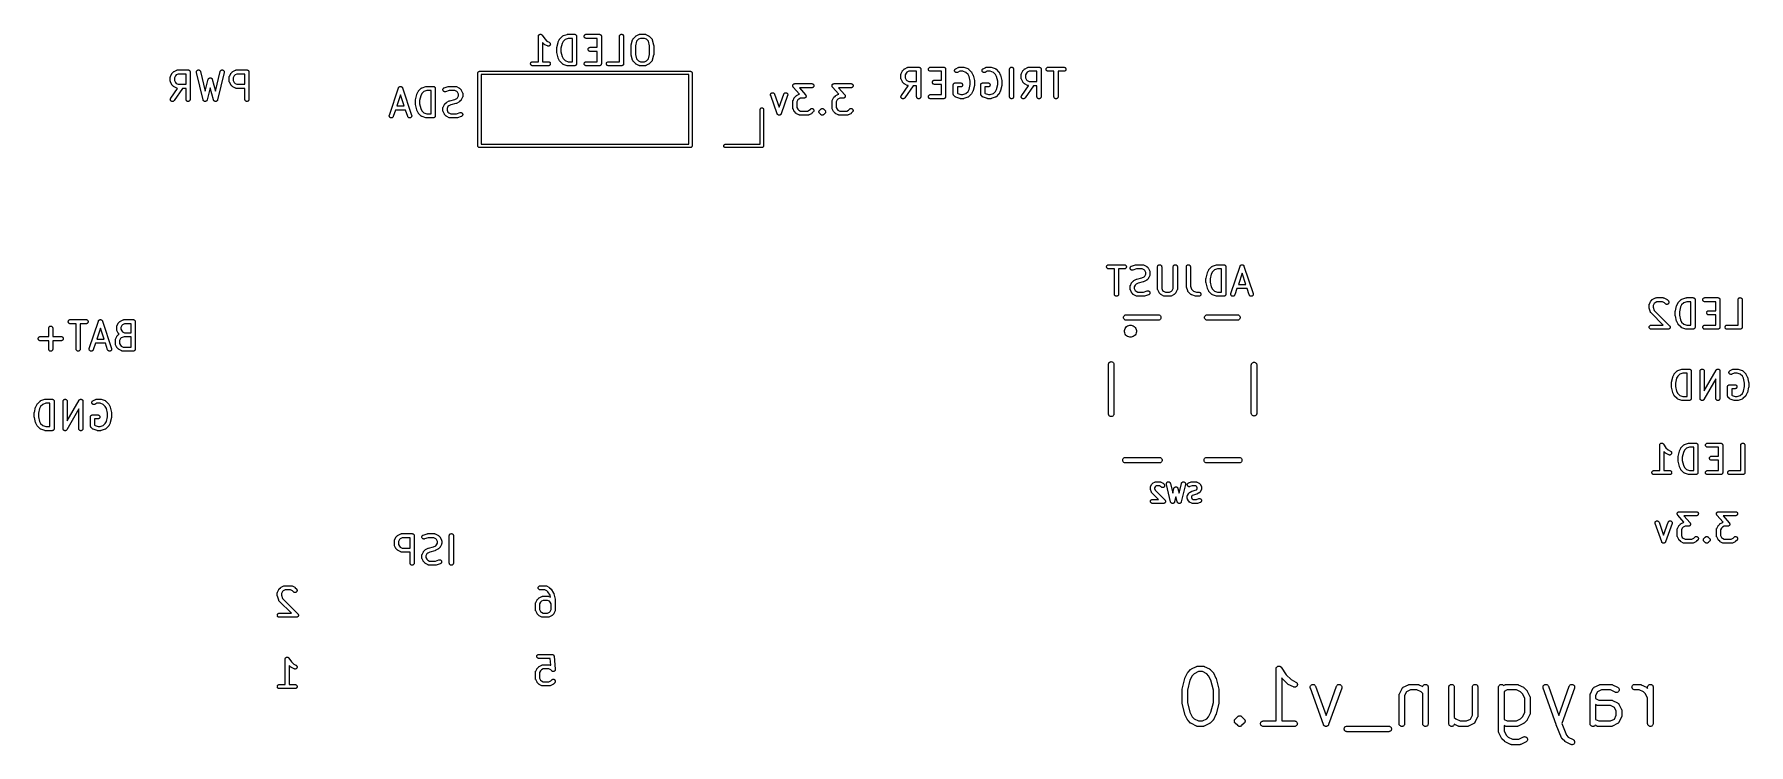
# Model space of a CAD drawing. Extents: x 87.6 to 150, y -94.2 to -68.3.
import ezdxf

# ---------------------------------------------------------------- set-up
doc = ezdxf.new("R2010")
doc.units = 0
doc.layers.add('BLACK', color=7, linetype='CONTINUOUS')

msp = doc.modelspace()

# ---------------------------------------------------------------- linework, layer by layer
at = {"layer": 'BLACK', "linetype": 'CONTINUOUS'}
for p, q in [((105.944, -68.3513), (105.945, -68.3442)), ((105.944, -68.3514), (105.944, -68.3513)), ((105.944, -68.3515), (105.944, -68.3514)), ((105.944, -68.3514), (105.944, -68.3514)), ((105.944, -68.3524), (105.944, -68.3515)), ((105.944, -69.2774), (105.944, -68.3524)), ((105.945, -68.3442), (105.946, -68.3369)), ((105.946, -68.3368), (105.948, -68.3292)), ((105.946, -68.3369), (105.946, -68.3368)), ((105.946, -68.3368), (105.946, -68.3368)), ((105.948, -68.3292), (105.95, -68.3229)), ((105.95, -68.3228), (105.954, -68.3162)), ((105.95, -68.3229), (105.95, -68.3228)), ((105.95, -68.3229), (105.95, -68.3229)), ((105.954, -68.3162), (105.957, -68.3101)), ((105.957, -68.31), (105.962, -68.3045)), ((105.957, -68.3101), (105.957, -68.31)), ((105.957, -68.3101), (105.957, -68.3101)), ((105.962, -68.3045), (105.966, -68.2989)), ((105.966, -68.2989), (105.967, -68.2988)), ((105.967, -68.2988), (105.972, -68.2943)), ((105.967, -68.2988), (105.967, -68.2988)), ((105.972, -68.2943), (105.978, -68.2897)), ((105.978, -68.2896), (105.984, -68.2863)), ((105.978, -68.2897), (105.978, -68.2896)), ((105.978, -68.2897), (105.978, -68.2897)), ((105.984, -68.2863), (105.991, -68.2829)), ((105.991, -68.2828), (105.998, -68.2808)), ((105.991, -68.2829), (105.991, -68.2828)), ((105.991, -68.2829), (105.991, -68.2829)), ((105.998, -68.2808), (106.005, -68.2787)), ((106.005, -68.2787), (106.012, -68.2781)), ((106.005, -68.2787), (106.005, -68.2787)), ((106.005, -68.2787), (106.005, -68.2787)), ((106.012, -68.2781), (106.019, -68.2774)), ((106.019, -68.2774), (106.02, -68.2774)), ((106.02, -68.2774), (106.02, -68.2774)), ((106.02, -68.2774), (106.027, -68.2781)), ((106.027, -68.2781), (106.034, -68.2789)), ((106.034, -68.2789), (106.034, -68.2789)), ((106.034, -68.2789), (106.034, -68.2789)), ((106.034, -68.2789), (106.041, -68.2811)), ((106.041, -68.2811), (106.048, -68.2832)), ((106.048, -68.2832), (106.048, -68.2832)), ((106.048, -68.2832), (106.048, -68.2832)), ((106.048, -68.2832), (106.055, -68.2868)), ((106.055, -68.2868), (106.061, -68.2901)), ((106.061, -68.2901), (106.061, -68.2902)), ((106.061, -68.2902), (106.061, -68.2902)), ((106.061, -68.2902), (106.067, -68.2948)), ((106.067, -68.2948), (106.072, -68.2994)), ((106.072, -68.2994), (106.072, -68.2995)), ((106.072, -68.2995), (106.072, -68.2995)), ((106.072, -68.2995), (106.077, -68.305)), ((106.077, -68.305), (106.081, -68.3108)), ((106.081, -68.3108), (106.173, -68.4475)), ((106.156, -68.6435), (106.094, -68.5811)), ((106.094, -68.5811), (106.094, -69.2774)), ((106.16, -68.6462), (106.156, -68.6435)), ((106.163, -68.6491), (106.16, -68.6462)), ((106.165, -68.6508), (106.163, -68.6491)), ((106.168, -68.6528), (106.165, -68.6508)), ((106.172, -68.6548), (106.168, -68.6528)), ((106.175, -68.6571), (106.172, -68.6548)), ((106.173, -68.4475), (106.254, -68.5288)), ((106.176, -68.6576), (106.175, -68.6571)), ((106.271, -68.7052), (106.176, -68.6576)), ((106.254, -68.5288), (106.338, -68.571)), ((106.338, -68.571), (106.339, -68.5715)), ((106.339, -68.5715), (106.352, -68.5795)), ((106.352, -68.5795), (106.362, -68.5897)), ((106.362, -68.5897), (106.37, -68.6017)), ((106.37, -68.6017), (106.376, -68.6151)), ((106.376, -68.6151), (106.379, -68.6294)), ((106.38, -68.6441), (106.377, -68.6585)), ((106.379, -68.6294), (106.38, -68.6441)), ((106.613, -68.7628), (106.661, -68.5723)), ((106.661, -68.5706), (106.664, -68.5641)), ((106.661, -68.5709), (106.661, -68.5706)), ((106.661, -68.5713), (106.661, -68.5709)), ((106.661, -68.5723), (106.661, -68.5713)), ((106.664, -68.5641), (106.666, -68.5576)), ((106.666, -68.5569), (106.714, -68.4617)), ((106.666, -68.5573), (106.666, -68.5569)), ((106.666, -68.5576), (106.666, -68.5573)), ((106.714, -68.4608), (106.717, -68.4572)), ((106.714, -68.4617), (106.714, -68.4608)), ((106.717, -68.4572), (106.719, -68.4535)), ((106.719, -68.4535), (106.721, -68.4511)), ((106.721, -68.4511), (106.722, -68.4485)), ((106.722, -68.4485), (106.725, -68.4455)), ((106.725, -68.4455), (106.728, -68.4422)), ((106.728, -68.4422), (106.823, -68.347)), ((106.804, -68.6167), (106.761, -68.7902)), ((106.843, -68.5397), (106.804, -68.6167)), ((106.823, -68.347), (106.824, -68.3462)), ((106.824, -68.3462), (106.826, -68.3449)), ((106.826, -68.3449), (106.827, -68.3433)), ((106.827, -68.3433), (106.831, -68.3403)), ((106.831, -68.3403), (106.835, -68.3371)), ((106.835, -68.3371), (106.837, -68.3361)), ((106.837, -68.3361), (106.839, -68.3348)), ((106.839, -68.3348), (106.844, -68.3327)), ((106.917, -68.4656), (106.843, -68.5397)), ((106.844, -68.3327), (106.848, -68.3304)), ((106.848, -68.3304), (106.85, -68.3297)), ((106.85, -68.3297), (106.852, -68.3288)), ((106.852, -68.3288), (106.995, -68.2812)), ((107.031, -68.4274), (106.917, -68.4656)), ((106.995, -68.2812), (106.996, -68.2809)), ((106.996, -68.2809), (107, -68.28)), ((107, -68.28), (107.004, -68.2788)), ((107.004, -68.2788), (107.008, -68.2785)), ((107.008, -68.2785), (107.011, -68.2779)), ((107.011, -68.2779), (107.015, -68.2778)), ((107.015, -68.2778), (107.019, -68.2774)), ((107.019, -68.2774), (107.257, -68.2774)), ((107.182, -68.4274), (107.031, -68.4274)), ((107.182, -69.2774), (107.182, -68.4274)), ((107.257, -68.2774), (107.258, -68.2774)), ((107.258, -68.2774), (107.258, -68.2774)), ((107.258, -68.2774), (107.258, -68.2774)), ((107.258, -68.2774), (107.258, -68.2774)), ((107.258, -68.2774), (107.265, -68.2782)), ((107.265, -68.2782), (107.272, -68.2789)), ((107.272, -68.2789), (107.272, -68.279)), ((107.272, -68.279), (107.273, -68.279)), ((107.273, -68.279), (107.279, -68.2811)), ((107.279, -68.2811), (107.286, -68.2832)), ((107.286, -68.2832), (107.286, -68.2834)), ((107.286, -68.2834), (107.287, -68.2834)), ((107.287, -68.2834), (107.293, -68.2869)), ((107.293, -68.2869), (107.299, -68.2902)), ((107.299, -68.2902), (107.299, -68.2904)), ((107.299, -68.2904), (107.3, -68.2905)), ((107.3, -68.2905), (107.305, -68.295)), ((107.305, -68.295), (107.31, -68.2995)), ((107.31, -68.2995), (107.311, -68.2997)), ((107.311, -68.2997), (107.311, -68.2999)), ((107.311, -68.2999), (107.315, -68.3054)), ((107.315, -68.3054), (107.32, -68.3109)), ((107.32, -68.3109), (107.32, -68.3111)), ((107.32, -68.3111), (107.32, -68.3113)), ((107.32, -68.3113), (107.323, -68.3176)), ((107.323, -68.3176), (107.326, -68.3238)), ((107.326, -68.3238), (107.327, -68.3241)), ((107.327, -68.3241), (107.327, -68.3243)), ((107.327, -68.3243), (107.329, -68.331)), ((107.329, -68.331), (107.331, -68.3378)), ((107.331, -68.3378), (107.331, -68.3381)), ((107.331, -68.3381), (107.331, -68.3383)), ((107.331, -68.3383), (107.331, -68.3453)), ((107.331, -68.3453), (107.332, -68.3524)), ((107.332, -68.3524), (107.332, -69.3524)), ((107.611, -68.3519), (107.612, -68.3373)), ((107.612, -68.3664), (107.611, -68.3519)), ((107.612, -68.3373), (107.617, -68.3233)), ((107.616, -68.3805), (107.612, -68.3664)), ((107.623, -68.3934), (107.616, -68.3805)), ((107.617, -68.3233), (107.624, -68.3104)), ((107.632, -68.4049), (107.623, -68.3934)), ((107.624, -68.3104), (107.633, -68.2992)), ((107.643, -68.4143), (107.632, -68.4049)), ((107.633, -68.2992), (107.644, -68.2899)), ((107.656, -68.4213), (107.643, -68.4143)), ((107.644, -68.2899), (107.657, -68.283)), ((107.67, -68.4257), (107.656, -68.4213)), ((107.657, -68.283), (107.671, -68.2788)), ((107.685, -68.4274), (107.67, -68.4257)), ((107.671, -68.2788), (107.686, -68.2774)), ((107.686, -68.4274), (107.685, -68.4274)), ((107.686, -68.2774), (108.162, -68.2774)), ((108.087, -68.4274), (107.686, -68.4274)), ((108.087, -68.7536), (108.087, -68.4274)), ((108.162, -68.2774), (108.162, -68.2774)), ((108.162, -68.2774), (108.162, -68.2774)), ((108.162, -68.2774), (108.163, -68.2774)), ((108.162, -68.2774), (108.162, -68.2774)), ((108.163, -68.2774), (108.17, -68.2782)), ((108.17, -68.2782), (108.177, -68.2789)), ((108.177, -68.2789), (108.177, -68.279)), ((108.177, -68.279), (108.177, -68.279)), ((108.177, -68.279), (108.184, -68.2811)), ((108.184, -68.2811), (108.191, -68.2832)), ((108.191, -68.2832), (108.191, -68.2834)), ((108.191, -68.2834), (108.191, -68.2834)), ((108.191, -68.2834), (108.198, -68.2869)), ((108.198, -68.2869), (108.204, -68.2902)), ((108.204, -68.2902), (108.204, -68.2904)), ((108.204, -68.2904), (108.204, -68.2905)), ((108.204, -68.2905), (108.21, -68.295)), ((108.21, -68.295), (108.215, -68.2995)), ((108.215, -68.2995), (108.215, -68.2997)), ((108.215, -68.2997), (108.215, -68.2999)), ((108.215, -68.2999), (108.22, -68.3054)), ((108.22, -68.3054), (108.224, -68.3109)), ((108.224, -68.3109), (108.224, -68.3111)), ((108.224, -68.3111), (108.225, -68.3113)), ((108.225, -68.3113), (108.228, -68.3176)), ((108.228, -68.3176), (108.231, -68.3238)), ((108.231, -68.3238), (108.231, -68.3241)), ((108.231, -68.3241), (108.231, -68.3243)), ((108.231, -68.3243), (108.233, -68.331)), ((108.233, -68.331), (108.235, -68.3378)), ((108.235, -68.3378), (108.236, -68.3381)), ((108.236, -68.3381), (108.236, -68.3383)), ((108.236, -68.3383), (108.236, -68.3453)), ((108.236, -68.3453), (108.237, -68.3524)), ((108.237, -68.3524), (108.237, -69.3524)), ((108.896, -68.3513), (108.898, -68.3368)), ((108.896, -68.3524), (108.896, -68.3513)), ((108.896, -69.2774), (108.896, -68.3524)), ((108.898, -68.3368), (108.902, -68.3228)), ((108.902, -68.3228), (108.91, -68.31)), ((108.91, -68.31), (108.919, -68.2988)), ((108.919, -68.2988), (108.93, -68.2896)), ((108.93, -68.2896), (108.943, -68.2828)), ((108.943, -68.2828), (108.957, -68.2787)), ((108.957, -68.2787), (108.972, -68.2774)), ((108.972, -68.2774), (108.987, -68.2789)), ((108.987, -68.2789), (109, -68.2832)), ((109, -68.2832), (109.013, -68.2902)), ((109.013, -68.2902), (109.025, -68.2995)), ((109.025, -68.2995), (109.034, -68.3109)), ((109.034, -68.3109), (109.041, -68.3238)), ((109.041, -68.3238), (109.045, -68.3378)), ((109.045, -68.3378), (109.046, -68.3524)), ((109.046, -68.3524), (109.046, -69.3524)), ((109.327, -68.6675), (109.375, -68.477)), ((109.375, -68.476), (109.377, -68.4713)), ((109.375, -68.477), (109.375, -68.476)), ((109.377, -68.4713), (109.378, -68.4664)), ((109.378, -68.4664), (109.379, -68.4644)), ((109.379, -68.4644), (109.38, -68.4623)), ((109.38, -68.4623), (109.383, -68.458)), ((109.383, -68.458), (109.385, -68.4535)), ((109.385, -68.4535), (109.387, -68.4518)), ((109.387, -68.4518), (109.388, -68.4499)), ((109.388, -68.4499), (109.391, -68.4461)), ((109.391, -68.4461), (109.395, -68.4422)), ((109.395, -68.4422), (109.49, -68.347)), ((109.515, -68.5336), (109.475, -68.6949)), ((109.49, -68.347), (109.491, -68.3462)), ((109.491, -68.3462), (109.494, -68.3436)), ((109.494, -68.3436), (109.497, -68.3407)), ((109.497, -68.3407), (109.5, -68.339)), ((109.5, -68.339), (109.502, -68.3371)), ((109.502, -68.3371), (109.506, -68.3352)), ((109.506, -68.3352), (109.509, -68.3329)), ((109.509, -68.3329), (109.605, -68.2853)), ((109.587, -68.4616), (109.515, -68.5336)), ((109.656, -68.4274), (109.587, -68.4616)), ((109.605, -68.2848), (109.608, -68.2841)), ((109.605, -68.2853), (109.605, -68.2848)), ((109.608, -68.2841), (109.61, -68.283)), ((109.61, -68.283), (109.614, -68.2816)), ((109.614, -68.2816), (109.619, -68.2798)), ((109.619, -68.2798), (109.621, -68.2794)), ((109.621, -68.2794), (109.624, -68.2788)), ((109.624, -68.2788), (109.629, -68.2783)), ((109.629, -68.2783), (109.634, -68.2775)), ((109.634, -68.2775), (109.636, -68.2776)), ((109.636, -68.2776), (109.638, -68.2774)), ((109.638, -68.2774), (109.829, -68.2774)), ((109.811, -68.4274), (109.656, -68.4274)), ((109.879, -68.4616), (109.811, -68.4274)), ((109.829, -68.2774), (109.83, -68.2774)), ((109.83, -68.2774), (109.832, -68.2776)), ((109.832, -68.2776), (109.834, -68.2776)), ((109.834, -68.2776), (109.839, -68.2784)), ((109.839, -68.2784), (109.844, -68.279)), ((109.844, -68.279), (109.846, -68.2797)), ((109.846, -68.2797), (109.848, -68.2801)), ((109.848, -68.2801), (109.853, -68.2819)), ((109.853, -68.2819), (109.858, -68.2834)), ((109.858, -68.2834), (109.86, -68.2845)), ((109.86, -68.2845), (109.862, -68.2853)), ((109.862, -68.2853), (109.957, -68.3329)), ((109.951, -68.5336), (109.879, -68.4616)), ((109.992, -68.6949), (109.951, -68.5336)), ((109.957, -68.3329), (109.958, -68.3334)), ((109.958, -68.3334), (109.962, -68.3357)), ((109.962, -68.3357), (109.966, -68.3377)), ((109.966, -68.3377), (109.968, -68.3397)), ((109.968, -68.3397), (109.971, -68.3414)), ((109.971, -68.3414), (109.974, -68.3443)), ((109.974, -68.3443), (109.977, -68.347)), ((109.977, -68.347), (110.072, -68.4422)), ((110.072, -68.4422), (110.073, -68.4429)), ((110.073, -68.4429), (110.076, -68.4469)), ((110.076, -68.4469), (110.079, -68.4507)), ((110.079, -68.4507), (110.081, -68.4526)), ((110.081, -68.4526), (110.082, -68.4544)), ((110.082, -68.4544), (110.084, -68.4589)), ((110.084, -68.4589), (110.087, -68.4633)), ((110.087, -68.4633), (110.088, -68.4654)), ((110.088, -68.4654), (110.089, -68.4674)), ((110.089, -68.4674), (110.09, -68.4723)), ((110.09, -68.4723), (110.092, -68.477)), ((110.092, -68.477), (110.139, -68.6675)), ((105.705, -69.283), (105.719, -69.2788)), ((105.719, -69.2788), (105.733, -69.2774)), ((105.733, -69.2774), (105.944, -69.2774)), ((106.094, -69.2774), (106.305, -69.2774)), ((106.285, -68.7104), (106.271, -68.7052)), ((106.299, -68.7129), (106.285, -68.7104)), ((106.314, -68.7125), (106.299, -68.7129)), ((106.305, -69.2774), (106.306, -69.2774)), ((106.306, -69.2774), (106.32, -69.279)), ((106.328, -68.7093), (106.314, -68.7125)), ((106.32, -69.279), (106.334, -69.2834)), ((106.342, -68.7034), (106.328, -68.7093)), ((106.354, -68.695), (106.342, -68.7034)), ((106.364, -68.6844), (106.354, -68.695)), ((106.372, -68.6721), (106.364, -68.6844)), ((106.377, -68.6585), (106.372, -68.6721)), ((106.611, -68.7772), (106.612, -68.7713)), ((106.611, -68.7786), (106.611, -68.7772)), ((106.611, -68.7799), (106.611, -68.7786)), ((106.611, -68.781), (106.611, -68.7799)), ((106.611, -68.9238), (106.611, -68.781)), ((106.611, -68.9251), (106.611, -68.9238)), ((106.611, -68.9265), (106.611, -68.9251)), ((106.612, -68.9324), (106.611, -68.9265)), ((106.612, -68.7654), (106.613, -68.7641)), ((106.612, -68.7713), (106.612, -68.7654)), ((106.612, -68.9384), (106.612, -68.9324)), ((106.613, -68.9397), (106.612, -68.9384)), ((106.613, -68.7641), (106.613, -68.7628)), ((106.613, -68.941), (106.613, -68.9397)), ((106.613, -68.942), (106.613, -68.941)), ((106.661, -69.1325), (106.613, -68.942)), ((106.661, -69.1328), (106.661, -69.1325)), ((106.661, -69.1331), (106.661, -69.1328)), ((106.663, -69.1396), (106.661, -69.1331)), ((106.665, -69.1463), (106.663, -69.1396)), ((106.666, -69.1466), (106.665, -69.1463)), ((106.666, -69.1469), (106.666, -69.1466)), ((106.666, -69.1478), (106.666, -69.1469)), ((106.714, -69.2431), (106.666, -69.1478)), ((106.716, -69.2466), (106.714, -69.2431)), ((106.718, -69.2504), (106.716, -69.2466)), ((106.72, -69.2528), (106.718, -69.2504)), ((106.722, -69.2555), (106.72, -69.2528)), ((106.725, -69.2585), (106.722, -69.2555)), ((106.727, -69.2618), (106.725, -69.2585)), ((106.728, -69.2626), (106.727, -69.2618)), ((106.823, -69.3578), (106.728, -69.2626)), ((106.761, -68.7902), (106.761, -68.9146)), ((106.761, -68.9146), (106.804, -69.0881)), ((106.804, -69.0881), (106.843, -69.1651)), ((106.843, -69.1651), (106.917, -69.2392)), ((106.917, -69.2392), (107.031, -69.2774)), ((107.031, -69.2774), (107.182, -69.2774)), ((107.657, -69.283), (107.671, -69.2788)), ((107.671, -69.2788), (107.686, -69.2774)), ((107.686, -69.2774), (108.087, -69.2774)), ((107.754, -68.828), (107.755, -68.8135)), ((107.755, -68.8426), (107.754, -68.828)), ((107.755, -68.8135), (107.759, -68.7995)), ((107.759, -68.8567), (107.755, -68.8426)), ((107.759, -68.7995), (107.766, -68.7866)), ((107.766, -68.8696), (107.759, -68.8567)), ((107.766, -68.7866), (107.776, -68.7754)), ((107.775, -68.881), (107.766, -68.8696)), ((107.786, -68.8905), (107.775, -68.881)), ((107.776, -68.7754), (107.787, -68.7661)), ((107.799, -68.8975), (107.786, -68.8905)), ((107.787, -68.7661), (107.8, -68.7592)), ((107.813, -68.9019), (107.799, -68.8975)), ((107.8, -68.7592), (107.814, -68.755)), ((107.828, -68.9036), (107.813, -68.9019)), ((107.814, -68.755), (107.829, -68.7536)), ((107.829, -68.9036), (107.828, -68.9036)), ((107.829, -68.7536), (108.087, -68.7536)), ((108.087, -68.9036), (107.829, -68.9036)), ((108.087, -69.2774), (108.087, -68.9036)), ((108.467, -69.283), (108.481, -69.2788)), ((108.481, -69.2788), (108.495, -69.2774)), ((108.495, -69.2774), (108.896, -69.2774)), ((109.325, -68.682), (109.326, -68.6761)), ((109.325, -68.6833), (109.325, -68.682)), ((109.325, -68.6847), (109.325, -68.6833)), ((109.325, -68.6857), (109.325, -68.6847)), ((109.325, -69.019), (109.325, -68.6857)), ((109.325, -69.0204), (109.325, -69.019)), ((109.325, -69.0217), (109.325, -69.0204)), ((109.326, -69.0276), (109.325, -69.0217)), ((109.326, -68.6761), (109.327, -68.6701)), ((109.326, -69.0336), (109.326, -69.0276)), ((109.327, -69.0349), (109.326, -69.0336)), ((109.327, -68.6688), (109.327, -68.6675)), ((109.327, -68.6701), (109.327, -68.6688)), ((109.327, -69.0362), (109.327, -69.0349)), ((109.327, -69.0372), (109.327, -69.0362)), ((109.375, -69.2277), (109.327, -69.0372)), ((109.377, -69.2325), (109.375, -69.2277)), ((109.378, -69.2374), (109.377, -69.2325)), ((109.379, -69.2394), (109.378, -69.2374)), ((109.38, -69.2415), (109.379, -69.2394)), ((109.382, -69.2459), (109.38, -69.2415)), ((109.385, -69.2504), (109.382, -69.2459)), ((109.386, -69.2521), (109.385, -69.2504)), ((109.387, -69.2541), (109.386, -69.2521)), ((109.391, -69.2578), (109.387, -69.2541)), ((109.394, -69.2618), (109.391, -69.2578)), ((109.395, -69.2626), (109.394, -69.2618)), ((109.49, -69.3578), (109.395, -69.2626)), ((109.475, -68.6949), (109.475, -69.0098)), ((109.475, -69.0098), (109.515, -69.1712)), ((109.515, -69.1712), (109.587, -69.2431)), ((109.587, -69.2431), (109.656, -69.2774)), ((109.656, -69.2774), (109.811, -69.2774)), ((109.811, -69.2774), (109.879, -69.2431)), ((109.879, -69.2431), (109.951, -69.1712)), ((109.951, -69.1712), (109.992, -69.0098)), ((110.072, -69.2626), (109.977, -69.3578)), ((109.992, -69.0098), (109.992, -68.6949)), ((110.075, -69.2586), (110.072, -69.2626)), ((110.079, -69.2549), (110.075, -69.2586)), ((110.08, -69.253), (110.079, -69.2549)), ((110.081, -69.2512), (110.08, -69.253)), ((110.084, -69.2468), (110.081, -69.2512)), ((110.086, -69.2424), (110.084, -69.2468)), ((110.087, -69.2403), (110.086, -69.2424)), ((110.088, -69.2383), (110.087, -69.2403)), ((110.09, -69.2335), (110.088, -69.2383)), ((110.092, -69.2287), (110.09, -69.2335)), ((110.139, -69.0372), (110.092, -69.2277)), ((110.092, -69.2277), (110.092, -69.2287)), ((110.139, -68.6675), (110.14, -68.6685)), ((110.14, -69.0359), (110.139, -69.0372)), ((110.14, -68.6685), (110.14, -68.6699)), ((110.14, -68.6699), (110.14, -68.6711)), ((110.14, -68.6711), (110.141, -68.6771)), ((110.141, -69.0287), (110.14, -69.0346)), ((110.14, -69.0346), (110.14, -69.0359)), ((110.141, -68.6771), (110.142, -68.683)), ((110.142, -69.0228), (110.141, -69.0287)), ((110.142, -68.683), (110.142, -68.6844)), ((110.142, -68.6844), (110.142, -68.6857)), ((110.142, -68.6857), (110.142, -69.019)), ((110.142, -69.019), (110.142, -69.0201)), ((110.142, -69.0201), (110.142, -69.0214)), ((110.142, -69.0214), (110.142, -69.0228)), ((92.544, -69.8429), (92.5441, -69.8418)), ((92.544, -69.9857), (92.544, -69.8429)), ((92.5441, -69.8418), (92.5443, -69.8396)), ((92.5442, -69.8374), (92.5451, -69.8324)), ((92.5443, -69.8396), (92.5442, -69.8374)), ((92.5451, -69.8324), (92.5457, -69.8273)), ((92.5457, -69.8273), (92.5464, -69.8252)), ((92.5464, -69.8252), (92.5467, -69.823)), ((92.5467, -69.823), (92.5486, -69.8182)), ((92.5486, -69.8182), (92.5501, -69.8133)), ((92.5501, -69.8133), (92.5512, -69.8114)), ((92.5512, -69.8114), (92.552, -69.8093)), ((92.552, -69.8093), (92.5996, -69.7141)), ((92.5996, -69.7141), (92.6001, -69.7131)), ((92.6001, -69.7131), (92.6024, -69.7096)), ((92.6024, -69.7096), (92.6043, -69.7059)), ((92.6043, -69.7059), (92.6063, -69.7035)), ((92.6063, -69.7035), (92.608, -69.7009)), ((92.608, -69.7009), (92.611, -69.6978)), ((92.611, -69.6978), (92.6136, -69.6946)), ((92.6136, -69.6946), (92.6613, -69.647)), ((92.6613, -69.647), (92.662, -69.6462)), ((92.662, -69.6462), (92.6653, -69.6436)), ((92.6653, -69.6436), (92.6684, -69.6407)), ((92.6684, -69.6407), (92.671, -69.639)), ((92.671, -69.639), (92.6734, -69.6371)), ((92.6734, -69.6371), (92.6772, -69.6352)), ((92.6772, -69.6352), (92.6807, -69.6329)), ((92.6807, -69.6329), (92.776, -69.5853)), ((92.7283, -69.792), (92.694, -69.8606)), ((92.694, -69.8606), (92.694, -69.968)), ((92.7587, -69.7616), (92.7283, -69.792)), ((92.8272, -69.7274), (92.7587, -69.7616)), ((92.776, -69.5853), (92.7769, -69.5848)), ((92.7769, -69.5848), (92.779, -69.5841)), ((92.779, -69.5841), (92.7809, -69.583)), ((92.7809, -69.583), (92.7859, -69.5816)), ((92.7859, -69.5816), (92.7907, -69.5798)), ((92.7907, -69.5798), (92.7928, -69.5794)), ((92.7928, -69.5794), (92.795, -69.5788)), ((92.795, -69.5788), (92.8001, -69.5783)), ((92.8001, -69.5783), (92.8051, -69.5775)), ((92.8051, -69.5775), (92.8073, -69.5776)), ((92.8073, -69.5776), (92.8095, -69.5774)), ((92.8095, -69.5774), (93.1905, -69.5774)), ((93.1155, -69.7274), (92.8272, -69.7274)), ((93.1155, -70.1012), (93.1155, -69.7274)), ((93.1905, -69.5774), (93.191, -69.5774)), ((93.191, -69.5774), (93.191, -69.5774)), ((93.191, -69.5774), (93.191, -69.5774)), ((93.191, -69.5774), (93.1915, -69.5774)), ((93.1915, -69.5774), (93.1986, -69.5782)), ((93.1986, -69.5782), (93.2056, -69.5789)), ((93.2056, -69.5789), (93.2058, -69.579)), ((93.2058, -69.579), (93.2061, -69.579)), ((93.2061, -69.579), (93.2128, -69.5811)), ((93.2128, -69.5811), (93.2195, -69.5832)), ((93.2195, -69.5832), (93.2198, -69.5834)), ((93.2198, -69.5834), (93.22, -69.5834)), ((93.22, -69.5834), (93.2262, -69.5869)), ((93.2262, -69.5869), (93.2324, -69.5902)), ((93.2324, -69.5902), (93.2326, -69.5904)), ((93.2326, -69.5904), (93.2328, -69.5905)), ((93.2328, -69.5905), (93.2383, -69.595)), ((93.2383, -69.595), (93.2437, -69.5995)), ((93.2437, -69.5995), (93.2439, -69.5997)), ((93.2439, -69.5997), (93.2441, -69.5999)), ((93.2441, -69.5999), (93.2485, -69.6054)), ((93.2485, -69.6054), (93.2529, -69.6109)), ((93.2529, -69.6109), (93.2531, -69.6111)), ((93.2531, -69.6111), (93.2532, -69.6113)), ((93.2532, -69.6113), (93.2565, -69.6176)), ((93.2565, -69.6176), (93.2598, -69.6238)), ((93.2598, -69.6238), (93.2599, -69.6241)), ((93.2599, -69.6241), (93.26, -69.6243)), ((93.26, -69.6243), (93.262, -69.6311)), ((93.262, -69.6311), (93.264, -69.6378)), ((93.264, -69.6378), (93.2641, -69.6381)), ((93.2641, -69.6381), (93.2641, -69.6383)), ((93.2641, -69.6383), (93.2648, -69.6453)), ((93.2648, -69.6453), (93.2655, -69.6524)), ((93.2655, -69.6524), (93.2655, -70.6524)), ((93.4964, -69.6542), (93.4975, -69.6396)), ((93.4982, -69.6687), (93.4964, -69.6542)), ((93.4975, -69.6396), (93.5014, -69.6255)), ((93.4985, -69.6698), (93.4982, -69.6687)), ((93.7366, -70.6698), (93.4985, -69.6698)), ((93.5014, -69.6255), (93.508, -69.6124)), ((93.508, -69.6124), (93.5169, -69.6008)), ((93.5169, -69.6008), (93.528, -69.5912)), ((93.528, -69.5912), (93.5407, -69.584)), ((93.5407, -69.584), (93.5546, -69.5793)), ((93.5546, -69.5793), (93.5691, -69.5774)), ((93.5691, -69.5774), (93.5837, -69.5784)), ((93.5837, -69.5784), (93.5978, -69.5822)), ((93.5978, -69.5822), (93.611, -69.5886)), ((93.611, -69.5886), (93.6226, -69.5975)), ((93.6226, -69.5975), (93.6323, -69.6085)), ((93.6323, -69.6085), (93.6396, -69.6212)), ((93.6396, -69.6212), (93.6444, -69.635)), ((93.6444, -69.635), (93.8136, -70.3459)), ((93.9314, -69.9087), (93.9331, -69.9041)), ((93.9331, -69.9041), (93.9345, -69.9021)), ((93.9345, -69.9021), (93.9355, -69.8998)), ((93.9355, -69.8998), (93.9384, -69.8959)), ((93.9384, -69.8959), (93.941, -69.8918)), ((93.941, -69.8918), (93.9427, -69.89)), ((93.9427, -69.89), (93.9441, -69.888)), ((93.9441, -69.888), (93.9477, -69.8847)), ((93.9477, -69.8847), (93.9511, -69.8812)), ((93.9511, -69.8812), (93.9531, -69.8798)), ((93.9531, -69.8798), (93.9549, -69.8781)), ((93.9549, -69.8781), (93.9591, -69.8756)), ((93.9591, -69.8756), (93.9631, -69.8728)), ((93.9631, -69.8728), (93.9653, -69.8718)), ((93.9653, -69.8718), (93.9674, -69.8705)), ((93.9674, -69.8705), (93.972, -69.8688)), ((93.972, -69.8688), (93.9765, -69.8669)), ((93.9765, -69.8669), (93.9789, -69.8663)), ((93.9789, -69.8663), (93.9812, -69.8655)), ((93.9812, -69.8655), (93.986, -69.8647)), ((93.986, -69.8647), (93.9908, -69.8637)), ((93.9908, -69.8637), (93.9932, -69.8636)), ((93.9932, -69.8636), (93.9956, -69.8632)), ((93.9956, -69.8632), (94.0005, -69.8634)), ((94.0005, -69.8634), (94.0054, -69.8633)), ((94.0054, -69.8633), (94.0078, -69.8637)), ((94.0078, -69.8637), (94.0103, -69.8638)), ((94.0103, -69.8638), (94.015, -69.8649)), ((94.015, -69.8649), (94.0198, -69.8658)), ((94.0198, -69.8658), (94.0221, -69.8666)), ((94.0221, -69.8666), (94.0245, -69.8672)), ((94.0245, -69.8672), (94.0289, -69.8692)), ((94.0289, -69.8692), (94.0335, -69.871)), ((94.0335, -69.871), (94.0356, -69.8723)), ((94.0356, -69.8723), (94.0378, -69.8733)), ((94.0378, -69.8733), (94.0418, -69.8762)), ((94.0418, -69.8762), (94.0459, -69.8788)), ((94.0459, -69.8788), (94.0477, -69.8805)), ((94.0477, -69.8805), (94.0497, -69.8819)), ((94.0497, -69.8819), (94.053, -69.8855)), ((94.053, -69.8855), (94.0565, -69.8888)), ((94.0565, -69.8888), (94.058, -69.8908)), ((94.058, -69.8908), (94.0596, -69.8926)), ((94.0596, -69.8926), (94.0622, -69.8968)), ((94.0622, -69.8968), (94.065, -69.9007)), ((94.065, -69.9007), (94.066, -69.903)), ((94.066, -69.903), (94.0673, -69.9051)), ((94.0673, -69.9051), (94.069, -69.9096)), ((94.1864, -70.3459), (94.3556, -69.635)), ((94.5015, -69.6698), (94.2634, -70.6698)), ((94.3556, -69.635), (94.3559, -69.634)), ((94.3559, -69.634), (94.3608, -69.6202)), ((94.3608, -69.6202), (94.3684, -69.6077)), ((94.3684, -69.6077), (94.3782, -69.5968)), ((94.3782, -69.5968), (94.3899, -69.5881)), ((94.3899, -69.5881), (94.4032, -69.5818)), ((94.4032, -69.5818), (94.4173, -69.5782)), ((94.4173, -69.5782), (94.432, -69.5775)), ((94.432, -69.5775), (94.4465, -69.5795)), ((94.4465, -69.5795), (94.4603, -69.5844)), ((94.4603, -69.5844), (94.4729, -69.5919)), ((94.4729, -69.5919), (94.4838, -69.6016)), ((94.4838, -69.6016), (94.4926, -69.6133)), ((94.4926, -69.6133), (94.499, -69.6265)), ((94.499, -69.6265), (94.5026, -69.6406)), ((94.5035, -69.6552), (94.5015, -69.6698)), ((94.5026, -69.6406), (94.5035, -69.6552)), ((94.6869, -69.8418), (94.6872, -69.8396)), ((94.6869, -69.8429), (94.6869, -69.8418)), ((94.6869, -69.9857), (94.6869, -69.8429)), ((94.6871, -69.8374), (94.688, -69.8324)), ((94.6872, -69.8396), (94.6871, -69.8374)), ((94.688, -69.8324), (94.6885, -69.8273)), ((94.6885, -69.8273), (94.6892, -69.8252)), ((94.6892, -69.8252), (94.6896, -69.823)), ((94.6896, -69.823), (94.6914, -69.8182)), ((94.6914, -69.8182), (94.693, -69.8133)), ((94.693, -69.8133), (94.694, -69.8114)), ((94.694, -69.8114), (94.6948, -69.8093)), ((94.6948, -69.8093), (94.7424, -69.7141)), ((94.7424, -69.7141), (94.7429, -69.7131)), ((94.7429, -69.7131), (94.7452, -69.7096)), ((94.7452, -69.7096), (94.7472, -69.7059)), ((94.7472, -69.7059), (94.7492, -69.7035)), ((94.7492, -69.7035), (94.7509, -69.7009)), ((94.7509, -69.7009), (94.7538, -69.6978)), ((94.7538, -69.6978), (94.7565, -69.6946)), ((94.7565, -69.6946), (94.8041, -69.647)), ((94.8041, -69.647), (94.8049, -69.6462)), ((94.8049, -69.6462), (94.8081, -69.6436)), ((94.8081, -69.6436), (94.8112, -69.6407)), ((94.8112, -69.6407), (94.8139, -69.639)), ((94.8139, -69.639), (94.8163, -69.6371)), ((94.8163, -69.6371), (94.82, -69.6352)), ((94.82, -69.6352), (94.8236, -69.6329)), ((94.8236, -69.6329), (94.9188, -69.5853)), ((94.8712, -69.792), (94.8369, -69.8606)), ((94.8369, -69.8606), (94.8369, -69.968)), ((94.9016, -69.7616), (94.8712, -69.792)), ((94.9701, -69.7274), (94.9016, -69.7616)), ((94.9188, -69.5853), (94.9198, -69.5848)), ((94.9198, -69.5848), (94.9219, -69.5841)), ((94.9219, -69.5841), (94.9238, -69.583)), ((94.9238, -69.583), (94.9287, -69.5816)), ((94.9287, -69.5816), (94.9335, -69.5798)), ((94.9335, -69.5798), (94.9357, -69.5794)), ((94.9357, -69.5794), (94.9378, -69.5788)), ((94.9378, -69.5788), (94.9429, -69.5783)), ((94.9429, -69.5783), (94.948, -69.5775)), ((94.948, -69.5775), (94.9502, -69.5776)), ((94.9502, -69.5776), (94.9524, -69.5774)), ((94.9524, -69.5774), (95.3333, -69.5774)), ((95.2583, -69.7274), (94.9701, -69.7274)), ((95.2583, -70.1012), (95.2583, -69.7274)), ((95.3333, -69.5774), (95.3338, -69.5774)), ((95.3338, -69.5774), (95.3339, -69.5774)), ((95.3339, -69.5774), (95.3339, -69.5774)), ((95.3339, -69.5774), (95.3344, -69.5774)), ((95.3344, -69.5774), (95.3414, -69.5782)), ((95.3414, -69.5782), (95.3484, -69.5789)), ((95.3484, -69.5789), (95.3487, -69.579)), ((95.3487, -69.579), (95.3489, -69.579)), ((95.3489, -69.579), (95.3556, -69.5811)), ((95.3556, -69.5811), (95.3624, -69.5832)), ((95.3624, -69.5832), (95.3626, -69.5834)), ((95.3626, -69.5834), (95.3629, -69.5834)), ((95.3629, -69.5834), (95.3691, -69.5869)), ((95.3691, -69.5869), (95.3753, -69.5902)), ((95.3753, -69.5902), (95.3755, -69.5904)), ((95.3755, -69.5904), (95.3757, -69.5905)), ((95.3757, -69.5905), (95.3811, -69.595)), ((95.3811, -69.595), (95.3866, -69.5995)), ((95.3866, -69.5995), (95.3867, -69.5997)), ((95.3867, -69.5997), (95.3869, -69.5999)), ((95.3869, -69.5999), (95.3913, -69.6054)), ((95.3913, -69.6054), (95.3958, -69.6109)), ((95.3958, -69.6109), (95.3959, -69.6111)), ((95.3959, -69.6111), (95.3961, -69.6113)), ((95.3961, -69.6113), (95.3994, -69.6176)), ((95.3994, -69.6176), (95.4027, -69.6238)), ((95.4027, -69.6238), (95.4027, -69.6241)), ((95.4027, -69.6241), (95.4029, -69.6243)), ((95.4029, -69.6243), (95.4049, -69.6311)), ((95.4049, -69.6311), (95.4069, -69.6378)), ((95.4069, -69.6378), (95.4069, -69.6381)), ((95.4069, -69.6381), (95.407, -69.6383)), ((95.407, -69.6383), (95.4076, -69.6453)), ((95.4076, -69.6453), (95.4083, -69.6524)), ((95.4083, -69.6524), (95.4083, -70.6524)), ((103.74, -69.6884), (103.741, -69.6766)), ((103.741, -69.6914), (103.74, -69.6884)), ((103.741, -69.6766), (103.745, -69.6653)), ((103.741, -72.3455), (103.741, -69.6914)), ((103.745, -69.6653), (103.75, -69.6549)), ((103.75, -69.6549), (103.758, -69.6458)), ((103.758, -69.6458), (103.767, -69.6383)), ((103.767, -69.6383), (103.778, -69.6327)), ((103.778, -69.6327), (103.789, -69.6293)), ((103.789, -69.6293), (103.798, -69.6284)), ((103.798, -69.6284), (103.801, -69.6281)), ((103.798, -69.6284), (103.798, -69.6284)), ((103.801, -69.6281), (103.804, -69.6284)), ((103.804, -69.6284), (111.478, -69.6284)), ((103.861, -69.7484), (103.861, -72.2884)), ((111.421, -69.7484), (103.861, -69.7484)), ((105.658, -69.3519), (105.66, -69.3373)), ((105.66, -69.3664), (105.658, -69.3519)), ((105.66, -69.3373), (105.664, -69.3233)), ((105.664, -69.3805), (105.66, -69.3664)), ((105.664, -69.3233), (105.671, -69.3104)), ((105.671, -69.3934), (105.664, -69.3805)), ((105.671, -69.3104), (105.68, -69.2992)), ((105.68, -69.4049), (105.671, -69.3934)), ((105.68, -69.2992), (105.692, -69.2899)), ((105.691, -69.4143), (105.68, -69.4049)), ((105.704, -69.4213), (105.691, -69.4143)), ((105.692, -69.2899), (105.705, -69.283)), ((105.718, -69.4257), (105.704, -69.4213)), ((105.732, -69.4274), (105.718, -69.4257)), ((105.733, -69.4274), (105.732, -69.4274)), ((106.305, -69.4274), (105.733, -69.4274)), ((106.319, -69.426), (106.305, -69.4274)), ((106.333, -69.4217), (106.319, -69.426)), ((106.346, -69.4148), (106.333, -69.4217)), ((106.334, -69.2834), (106.347, -69.2905)), ((106.358, -69.4056), (106.346, -69.4148)), ((106.347, -69.2905), (106.358, -69.2999)), ((106.358, -69.2999), (106.368, -69.3113)), ((106.367, -69.3943), (106.358, -69.4056)), ((106.374, -69.3814), (106.367, -69.3943)), ((106.368, -69.3113), (106.374, -69.3243)), ((106.374, -69.3243), (106.378, -69.3383)), ((106.378, -69.3675), (106.374, -69.3814)), ((106.378, -69.3383), (106.38, -69.3529)), ((106.38, -69.3529), (106.378, -69.3675)), ((106.825, -69.3592), (106.823, -69.3578)), ((106.826, -69.3608), (106.825, -69.3592)), ((106.831, -69.3638), (106.826, -69.3608)), ((106.834, -69.3671), (106.831, -69.3638)), ((106.836, -69.3681), (106.834, -69.3671)), ((106.838, -69.3694), (106.836, -69.3681)), ((106.843, -69.3716), (106.838, -69.3694)), ((106.847, -69.374), (106.843, -69.3716)), ((106.849, -69.3746), (106.847, -69.374)), ((106.851, -69.3756), (106.849, -69.3746)), ((106.852, -69.3759), (106.851, -69.3756)), ((106.995, -69.4235), (106.852, -69.3759)), ((106.999, -69.4245), (106.995, -69.4235)), ((107.003, -69.4257), (106.999, -69.4245)), ((107.007, -69.4261), (107.003, -69.4257)), ((107.01, -69.4268), (107.007, -69.4261)), ((107.014, -69.4269), (107.01, -69.4268)), ((107.018, -69.4274), (107.014, -69.4269)), ((107.019, -69.4274), (107.018, -69.4274)), ((107.257, -69.4274), (107.019, -69.4274)), ((107.264, -69.4267), (107.257, -69.4274)), ((107.271, -69.4261), (107.264, -69.4267)), ((107.272, -69.426), (107.271, -69.426)), ((107.271, -69.426), (107.271, -69.4261)), ((107.278, -69.4239), (107.272, -69.426)), ((107.285, -69.4219), (107.278, -69.4239)), ((107.286, -69.4217), (107.285, -69.4218)), ((107.285, -69.4218), (107.285, -69.4219)), ((107.292, -69.4184), (107.286, -69.4217)), ((107.298, -69.4151), (107.292, -69.4184)), ((107.299, -69.4148), (107.298, -69.415)), ((107.298, -69.415), (107.298, -69.4151)), ((107.304, -69.4104), (107.299, -69.4148)), ((107.31, -69.406), (107.304, -69.4104)), ((107.314, -69.4002), (107.31, -69.4056)), ((107.31, -69.4056), (107.31, -69.4058)), ((107.31, -69.4058), (107.31, -69.406)), ((107.319, -69.3948), (107.314, -69.4002)), ((107.323, -69.3881), (107.319, -69.3943)), ((107.319, -69.3943), (107.319, -69.3945)), ((107.319, -69.3945), (107.319, -69.3948)), ((107.326, -69.3819), (107.323, -69.3881)), ((107.328, -69.3747), (107.326, -69.3814)), ((107.326, -69.3814), (107.326, -69.3817)), ((107.326, -69.3817), (107.326, -69.3819)), ((107.331, -69.368), (107.328, -69.3747)), ((107.332, -69.3534), (107.331, -69.3605)), ((107.331, -69.3605), (107.331, -69.3675)), ((107.331, -69.3675), (107.331, -69.3677)), ((107.331, -69.3677), (107.331, -69.368)), ((107.332, -69.3524), (107.332, -69.3529)), ((107.332, -69.3529), (107.332, -69.3529)), ((107.332, -69.3529), (107.332, -69.3529)), ((107.332, -69.3529), (107.332, -69.3534)), ((107.611, -69.3519), (107.612, -69.3373)), ((107.612, -69.3664), (107.611, -69.3519)), ((107.612, -69.3373), (107.617, -69.3233)), ((107.616, -69.3805), (107.612, -69.3664)), ((107.623, -69.3934), (107.616, -69.3805)), ((107.617, -69.3233), (107.624, -69.3104)), ((107.632, -69.4049), (107.623, -69.3934)), ((107.624, -69.3104), (107.633, -69.2992)), ((107.643, -69.4143), (107.632, -69.4049)), ((107.633, -69.2992), (107.644, -69.2899)), ((107.656, -69.4213), (107.643, -69.4143)), ((107.644, -69.2899), (107.657, -69.283)), ((107.67, -69.4257), (107.656, -69.4213)), ((107.685, -69.4274), (107.67, -69.4257)), ((107.686, -69.4274), (107.685, -69.4274)), ((108.162, -69.4274), (107.686, -69.4274)), ((108.169, -69.4267), (108.162, -69.4274)), ((108.176, -69.4261), (108.169, -69.4267)), ((108.183, -69.4239), (108.176, -69.426)), ((108.176, -69.426), (108.176, -69.426)), ((108.176, -69.426), (108.176, -69.4261)), ((108.19, -69.4219), (108.183, -69.4239)), ((108.197, -69.4184), (108.19, -69.4217)), ((108.19, -69.4217), (108.19, -69.4218)), ((108.19, -69.4218), (108.19, -69.4219)), ((108.203, -69.4151), (108.197, -69.4184)), ((108.209, -69.4104), (108.203, -69.4148)), ((108.203, -69.4148), (108.203, -69.415)), ((108.203, -69.415), (108.203, -69.4151)), ((108.214, -69.406), (108.209, -69.4104)), ((108.215, -69.4058), (108.214, -69.406)), ((108.219, -69.4002), (108.215, -69.4056)), ((108.215, -69.4056), (108.215, -69.4058)), ((108.224, -69.3948), (108.219, -69.4002)), ((108.227, -69.3881), (108.224, -69.3943)), ((108.224, -69.3943), (108.224, -69.3945)), ((108.224, -69.3945), (108.224, -69.3948)), ((108.231, -69.3819), (108.227, -69.3881)), ((108.233, -69.3747), (108.231, -69.3814)), ((108.231, -69.3814), (108.231, -69.3817)), ((108.231, -69.3817), (108.231, -69.3819)), ((108.235, -69.368), (108.233, -69.3747)), ((108.236, -69.3605), (108.235, -69.3675)), ((108.235, -69.3675), (108.235, -69.3677)), ((108.235, -69.3677), (108.235, -69.368)), ((108.237, -69.3534), (108.236, -69.3605)), ((108.237, -69.3524), (108.237, -69.3529)), ((108.237, -69.3529), (108.237, -69.3529)), ((108.237, -69.3529), (108.237, -69.3529)), ((108.237, -69.3529), (108.237, -69.3534)), ((108.42, -69.3519), (108.422, -69.3373)), ((108.422, -69.3664), (108.42, -69.3519)), ((108.422, -69.3373), (108.426, -69.3233)), ((108.426, -69.3805), (108.422, -69.3664)), ((108.426, -69.3233), (108.433, -69.3104)), ((108.432, -69.3934), (108.426, -69.3805)), ((108.442, -69.4049), (108.432, -69.3934)), ((108.433, -69.3104), (108.442, -69.2992)), ((108.442, -69.2992), (108.454, -69.2899)), ((108.453, -69.4143), (108.442, -69.4049)), ((108.466, -69.4213), (108.453, -69.4143)), ((108.454, -69.2899), (108.467, -69.283)), ((108.48, -69.4257), (108.466, -69.4213)), ((108.494, -69.4274), (108.48, -69.4257)), ((108.495, -69.4274), (108.494, -69.4274)), ((108.971, -69.4274), (108.495, -69.4274)), ((108.978, -69.4267), (108.971, -69.4274)), ((108.985, -69.4261), (108.978, -69.4267)), ((108.986, -69.426), (108.985, -69.4261)), ((108.993, -69.4239), (108.986, -69.426)), ((108.986, -69.426), (108.986, -69.426)), ((109, -69.4219), (108.993, -69.4239)), ((109.006, -69.4184), (109, -69.4217)), ((109, -69.4217), (109, -69.4218)), ((109, -69.4218), (109, -69.4219)), ((109.012, -69.4151), (109.006, -69.4184)), ((109.013, -69.415), (109.012, -69.4151)), ((109.018, -69.4104), (109.013, -69.4148)), ((109.013, -69.4148), (109.013, -69.415)), ((109.024, -69.406), (109.018, -69.4104)), ((109.029, -69.4002), (109.024, -69.4056)), ((109.024, -69.4056), (109.024, -69.4058)), ((109.024, -69.4058), (109.024, -69.406)), ((109.033, -69.3948), (109.029, -69.4002)), ((109.034, -69.3943), (109.033, -69.3945)), ((109.033, -69.3945), (109.033, -69.3948)), ((109.037, -69.3881), (109.034, -69.3943)), ((109.04, -69.3819), (109.037, -69.3881)), ((109.041, -69.3814), (109.04, -69.3817)), ((109.04, -69.3817), (109.04, -69.3819)), ((109.043, -69.3747), (109.041, -69.3814)), ((109.045, -69.368), (109.043, -69.3747)), ((109.046, -69.3605), (109.045, -69.3675)), ((109.045, -69.3675), (109.045, -69.3677)), ((109.045, -69.3677), (109.045, -69.368)), ((109.046, -69.3524), (109.046, -69.3529)), ((109.046, -69.3529), (109.046, -69.3529)), ((109.046, -69.3529), (109.046, -69.3529)), ((109.046, -69.3529), (109.046, -69.3534)), ((109.046, -69.3534), (109.046, -69.3605)), ((109.493, -69.3605), (109.49, -69.3578)), ((109.496, -69.3634), (109.493, -69.3605)), ((109.499, -69.3651), (109.496, -69.3634)), ((109.501, -69.3671), (109.499, -69.3651)), ((109.505, -69.3691), (109.501, -69.3671)), ((109.508, -69.3714), (109.505, -69.3691)), ((109.509, -69.3718), (109.508, -69.3714)), ((109.605, -69.4195), (109.509, -69.3718)), ((109.607, -69.4203), (109.605, -69.4195)), ((109.609, -69.4213), (109.607, -69.4203)), ((109.613, -69.4229), (109.609, -69.4213)), ((109.618, -69.4247), (109.613, -69.4229)), ((109.62, -69.4251), (109.618, -69.4247)), ((109.623, -69.4257), (109.62, -69.4251)), ((109.628, -69.4263), (109.623, -69.4257)), ((109.633, -69.4272), (109.628, -69.4263)), ((109.635, -69.4271), (109.633, -69.4272)), ((109.637, -69.4274), (109.635, -69.4271)), ((109.638, -69.4274), (109.637, -69.4274)), ((109.829, -69.4274), (109.638, -69.4274)), ((109.831, -69.4272), (109.829, -69.4274)), ((109.833, -69.4273), (109.831, -69.4272)), ((109.838, -69.4265), (109.833, -69.4273)), ((109.843, -69.426), (109.838, -69.4265)), ((109.845, -69.4253), (109.843, -69.426)), ((109.847, -69.425), (109.845, -69.4253)), ((109.852, -69.4232), (109.847, -69.425)), ((109.857, -69.4217), (109.852, -69.4232)), ((109.859, -69.4207), (109.857, -69.4217)), ((109.861, -69.4199), (109.859, -69.4207)), ((109.862, -69.4195), (109.861, -69.4199)), ((109.957, -69.3718), (109.862, -69.4195)), ((109.961, -69.3696), (109.957, -69.3718)), ((109.965, -69.3677), (109.961, -69.3696)), ((109.967, -69.3657), (109.965, -69.3677)), ((109.97, -69.3641), (109.967, -69.3657)), ((109.973, -69.3612), (109.97, -69.3641)), ((109.976, -69.3585), (109.973, -69.3612)), ((109.977, -69.3578), (109.976, -69.3585)), ((111.421, -72.2884), (111.421, -69.7484)), ((111.478, -69.6284), (111.481, -69.6281)), ((111.481, -69.6281), (111.484, -69.6284)), ((111.484, -69.6284), (111.492, -69.6293)), ((111.492, -69.6293), (111.504, -69.6327)), ((111.504, -69.6327), (111.514, -69.6383)), ((111.514, -69.6383), (111.523, -69.6458)), ((111.523, -69.6458), (111.531, -69.6549)), ((111.531, -69.6549), (111.536, -69.6653)), ((111.536, -69.6653), (111.54, -69.6766)), ((111.54, -69.6766), (111.541, -69.6884)), ((111.541, -69.6884), (111.541, -69.6913)), ((111.541, -69.6913), (111.541, -72.3455)), ((119.144, -69.7374), (119.145, -69.7324)), ((119.144, -69.7396), (119.144, -69.7374)), ((119.144, -69.7418), (119.144, -69.7396)), ((119.144, -69.7429), (119.144, -69.7418)), ((119.144, -69.8857), (119.144, -69.7429)), ((119.144, -69.8879), (119.144, -69.8857)), ((119.144, -69.8901), (119.144, -69.8879)), ((119.145, -69.8952), (119.144, -69.8901)), ((119.145, -69.7324), (119.146, -69.7273)), ((119.145, -69.9003), (119.145, -69.8952)), ((119.146, -69.9024), (119.145, -69.9003)), ((119.146, -69.7252), (119.147, -69.723)), ((119.146, -69.7273), (119.146, -69.7252)), ((119.146, -69.9046), (119.146, -69.9024)), ((119.148, -69.9094), (119.146, -69.9046)), ((119.147, -69.723), (119.149, -69.7182)), ((119.149, -69.7182), (119.15, -69.7133)), ((119.15, -69.7133), (119.151, -69.7114)), ((119.151, -69.7114), (119.152, -69.7093)), ((119.152, -69.7093), (119.2, -69.6141)), ((119.2, -69.6131), (119.202, -69.6096)), ((119.2, -69.6141), (119.2, -69.6131)), ((119.202, -69.6096), (119.204, -69.6059)), ((119.204, -69.6059), (119.206, -69.6035)), ((119.206, -69.6035), (119.208, -69.6009)), ((119.208, -69.6009), (119.211, -69.5978)), ((119.211, -69.5978), (119.214, -69.5946)), ((119.214, -69.5946), (119.261, -69.547)), ((119.261, -69.547), (119.262, -69.5462)), ((119.262, -69.5462), (119.265, -69.5436)), ((119.265, -69.5436), (119.268, -69.5407)), ((119.268, -69.5407), (119.271, -69.539)), ((119.271, -69.539), (119.273, -69.5371)), ((119.273, -69.5371), (119.277, -69.5352)), ((119.277, -69.5352), (119.281, -69.5329)), ((119.281, -69.5329), (119.376, -69.4853)), ((119.328, -69.692), (119.294, -69.7606)), ((119.294, -69.7606), (119.294, -69.868)), ((119.294, -69.868), (119.328, -69.9365)), ((119.359, -69.6616), (119.328, -69.692)), ((119.427, -69.6274), (119.359, -69.6616)), ((119.376, -69.4853), (119.377, -69.4848)), ((119.377, -69.4848), (119.379, -69.4841)), ((119.379, -69.4841), (119.381, -69.483)), ((119.381, -69.483), (119.386, -69.4816)), ((119.386, -69.4816), (119.391, -69.4798)), ((119.391, -69.4798), (119.393, -69.4794)), ((119.393, -69.4794), (119.395, -69.4788)), ((119.395, -69.4788), (119.4, -69.4783)), ((119.4, -69.4783), (119.405, -69.4775)), ((119.405, -69.4775), (119.407, -69.4776)), ((119.407, -69.4776), (119.41, -69.4774)), ((119.41, -69.4774), (119.79, -69.4774)), ((119.715, -69.6274), (119.427, -69.6274)), ((119.715, -70.0012), (119.715, -69.6274)), ((119.79, -69.4774), (119.791, -69.4774)), ((119.791, -69.4774), (119.791, -69.4774)), ((119.791, -69.4774), (119.791, -69.4774)), ((119.791, -69.4774), (119.792, -69.4774)), ((119.792, -69.4774), (119.799, -69.4782)), ((119.799, -69.4782), (119.806, -69.4789)), ((119.806, -69.4789), (119.806, -69.479)), ((119.806, -69.479), (119.806, -69.479)), ((119.806, -69.479), (119.813, -69.4811)), ((119.813, -69.4811), (119.82, -69.4832)), ((119.82, -69.4832), (119.82, -69.4834)), ((119.82, -69.4834), (119.82, -69.4834)), ((119.82, -69.4834), (119.826, -69.4869)), ((119.826, -69.4869), (119.832, -69.4902)), ((119.832, -69.4902), (119.833, -69.4904)), ((119.833, -69.4904), (119.833, -69.4905)), ((119.833, -69.4905), (119.838, -69.495)), ((119.838, -69.495), (119.844, -69.4995)), ((119.844, -69.4995), (119.844, -69.4997)), ((119.844, -69.4997), (119.844, -69.4999)), ((119.844, -69.4999), (119.848, -69.5054)), ((119.848, -69.5054), (119.853, -69.5109)), ((119.853, -69.5109), (119.853, -69.5111)), ((119.853, -69.5111), (119.853, -69.5113)), ((119.853, -69.5113), (119.856, -69.5176)), ((119.856, -69.5176), (119.86, -69.5238)), ((119.86, -69.5238), (119.86, -69.5241)), ((119.86, -69.5241), (119.86, -69.5243)), ((119.86, -69.5243), (119.862, -69.5311)), ((119.862, -69.5311), (119.864, -69.5378)), ((119.864, -69.5378), (119.864, -69.5381)), ((119.864, -69.5381), (119.864, -69.5383)), ((119.864, -69.5383), (119.865, -69.5453)), ((119.865, -69.5453), (119.865, -69.5524)), ((119.865, -69.5524), (119.865, -70.5524)), ((120.144, -69.5519), (120.146, -69.5373)), ((120.145, -69.5664), (120.144, -69.5519)), ((120.15, -69.5805), (120.145, -69.5664)), ((120.146, -69.5373), (120.15, -69.5233)), ((120.15, -69.5233), (120.157, -69.5104)), ((120.156, -69.5934), (120.15, -69.5805)), ((120.165, -69.6049), (120.156, -69.5934)), ((120.157, -69.5104), (120.166, -69.4992)), ((120.177, -69.6143), (120.165, -69.6049)), ((120.166, -69.4992), (120.178, -69.4899)), ((120.19, -69.6213), (120.177, -69.6143)), ((120.178, -69.4899), (120.19, -69.483)), ((120.19, -69.483), (120.204, -69.4788)), ((120.203, -69.6257), (120.19, -69.6213)), ((120.218, -69.6274), (120.203, -69.6257)), ((120.204, -69.4788), (120.219, -69.4774)), ((120.219, -69.6274), (120.218, -69.6274)), ((120.219, -69.4774), (120.695, -69.4774)), ((120.62, -69.6274), (120.219, -69.6274)), ((120.62, -69.9536), (120.62, -69.6274)), ((120.695, -69.4774), (120.696, -69.4774)), ((120.696, -69.4774), (120.696, -69.4774)), ((120.696, -69.4774), (120.696, -69.4774)), ((120.696, -69.4774), (120.696, -69.4774)), ((120.696, -69.4774), (120.703, -69.4782)), ((120.703, -69.4782), (120.71, -69.4789)), ((120.71, -69.4789), (120.711, -69.479)), ((120.711, -69.479), (120.711, -69.479)), ((120.711, -69.479), (120.718, -69.4811)), ((120.718, -69.4811), (120.724, -69.4832)), ((120.724, -69.4832), (120.725, -69.4834)), ((120.725, -69.4834), (120.725, -69.4834)), ((120.725, -69.4834), (120.731, -69.4869)), ((120.731, -69.4869), (120.737, -69.4902)), ((120.737, -69.4902), (120.737, -69.4904)), ((120.737, -69.4904), (120.738, -69.4905)), ((120.738, -69.4905), (120.743, -69.495)), ((120.743, -69.495), (120.748, -69.4995)), ((120.748, -69.4995), (120.749, -69.4997)), ((120.749, -69.4997), (120.749, -69.4999)), ((120.749, -69.4999), (120.753, -69.5054)), ((120.753, -69.5054), (120.758, -69.5109)), ((120.758, -69.5109), (120.758, -69.5111)), ((120.758, -69.5111), (120.758, -69.5113)), ((120.758, -69.5113), (120.761, -69.5176)), ((120.761, -69.5176), (120.765, -69.5238)), ((120.765, -69.5238), (120.765, -69.5241)), ((120.765, -69.5241), (120.765, -69.5243)), ((120.765, -69.5243), (120.767, -69.5311)), ((120.767, -69.5311), (120.769, -69.5378)), ((120.769, -69.5378), (120.769, -69.5381)), ((120.769, -69.5381), (120.769, -69.5383)), ((120.769, -69.5383), (120.77, -69.5453)), ((120.77, -69.5453), (120.77, -69.5524)), ((120.77, -69.5524), (120.77, -70.5524)), ((121.097, -69.5903), (121.1, -69.576)), ((121.097, -69.6049), (121.097, -69.5903)), ((121.099, -69.6194), (121.097, -69.6049)), ((121.104, -69.6331), (121.099, -69.6194)), ((121.1, -69.576), (121.106, -69.5627)), ((121.112, -69.6455), (121.104, -69.6331)), ((121.106, -69.5627), (121.115, -69.5508)), ((121.122, -69.6562), (121.112, -69.6455)), ((121.115, -69.5508), (121.125, -69.5407)), ((121.134, -69.6648), (121.122, -69.6562)), ((121.125, -69.5407), (121.138, -69.5329)), ((121.147, -69.6709), (121.134, -69.6648)), ((121.138, -69.5329), (121.233, -69.4853)), ((121.161, -69.6743), (121.147, -69.6709)), ((121.176, -69.6749), (121.161, -69.6743)), ((121.19, -69.6726), (121.176, -69.6749)), ((121.204, -69.6675), (121.19, -69.6726)), ((121.205, -69.6671), (121.204, -69.6675)), ((121.284, -69.6274), (121.205, -69.6671)), ((121.233, -69.4853), (121.234, -69.4848)), ((121.234, -69.4848), (121.236, -69.4841)), ((121.236, -69.4841), (121.238, -69.483)), ((121.238, -69.483), (121.243, -69.4816)), ((121.243, -69.4816), (121.248, -69.4798)), ((121.248, -69.4798), (121.25, -69.4794)), ((121.25, -69.4794), (121.252, -69.4788)), ((121.252, -69.4788), (121.257, -69.4783)), ((121.257, -69.4783), (121.262, -69.4775)), ((121.262, -69.4775), (121.264, -69.4776)), ((121.264, -69.4776), (121.267, -69.4774)), ((121.267, -69.4774), (121.41, -69.4774)), ((121.397, -69.6274), (121.284, -69.6274)), ((121.512, -69.6656), (121.397, -69.6274)), ((121.41, -69.4774), (121.411, -69.4774)), ((121.411, -69.4774), (121.415, -69.4779)), ((121.415, -69.4779), (121.419, -69.478)), ((121.419, -69.478), (121.422, -69.4787)), ((121.422, -69.4787), (121.425, -69.479)), ((121.425, -69.479), (121.429, -69.4803)), ((121.429, -69.4803), (121.433, -69.4812)), ((121.433, -69.4812), (121.576, -69.5288)), ((121.586, -69.7397), (121.512, -69.6656)), ((121.576, -69.5288), (121.577, -69.5292)), ((121.577, -69.5292), (121.579, -69.5301)), ((121.579, -69.5301), (121.581, -69.5308)), ((121.581, -69.5308), (121.586, -69.5332)), ((121.586, -69.5332), (121.59, -69.5353)), ((121.624, -69.8167), (121.586, -69.7397)), ((121.59, -69.5353), (121.592, -69.5366)), ((121.592, -69.5366), (121.594, -69.5377)), ((121.594, -69.5377), (121.598, -69.5409)), ((121.598, -69.5409), (121.602, -69.5439)), ((121.602, -69.5439), (121.604, -69.5456)), ((121.604, -69.5456), (121.605, -69.547)), ((121.605, -69.547), (121.701, -69.6422)), ((121.668, -69.9902), (121.624, -69.8167)), ((121.701, -69.6422), (121.701, -69.6429)), ((121.701, -69.6429), (121.704, -69.6462)), ((121.704, -69.6462), (121.707, -69.6493)), ((121.707, -69.6493), (121.709, -69.652)), ((121.709, -69.652), (121.711, -69.6544)), ((121.711, -69.6544), (121.712, -69.6581)), ((121.712, -69.6581), (121.715, -69.6617)), ((121.715, -69.6617), (121.762, -69.7569)), ((121.762, -69.7569), (121.763, -69.7579)), ((121.763, -69.7579), (121.763, -69.7582)), ((121.763, -69.7582), (121.763, -69.7585)), ((121.763, -69.7585), (121.765, -69.7651)), ((121.765, -69.7651), (121.768, -69.7716)), ((121.768, -69.7716), (121.768, -69.772)), ((121.768, -69.772), (121.768, -69.7723)), ((121.768, -69.7723), (121.816, -69.9628)), ((122.097, -69.5903), (122.1, -69.576)), ((122.097, -69.6049), (122.097, -69.5903)), ((122.099, -69.6194), (122.097, -69.6049)), ((122.104, -69.6331), (122.099, -69.6194)), ((122.1, -69.576), (122.106, -69.5627)), ((122.112, -69.6455), (122.104, -69.6331)), ((122.106, -69.5627), (122.115, -69.5508)), ((122.122, -69.6562), (122.112, -69.6455)), ((122.115, -69.5508), (122.125, -69.5407)), ((122.134, -69.6648), (122.122, -69.6562)), ((122.125, -69.5407), (122.138, -69.5329)), ((122.147, -69.6709), (122.134, -69.6648)), ((122.138, -69.5329), (122.233, -69.4853)), ((122.161, -69.6743), (122.147, -69.6709)), ((122.176, -69.6749), (122.161, -69.6743)), ((122.19, -69.6726), (122.176, -69.6749)), ((122.204, -69.6675), (122.19, -69.6726)), ((122.205, -69.6671), (122.204, -69.6675)), ((122.284, -69.6274), (122.205, -69.6671)), ((122.233, -69.4853), (122.234, -69.4848)), ((122.234, -69.4848), (122.236, -69.4841)), ((122.236, -69.4841), (122.238, -69.483)), ((122.238, -69.483), (122.243, -69.4816)), ((122.243, -69.4816), (122.248, -69.4798)), ((122.248, -69.4798), (122.25, -69.4794)), ((122.25, -69.4794), (122.252, -69.4788)), ((122.252, -69.4788), (122.257, -69.4783)), ((122.257, -69.4783), (122.262, -69.4775)), ((122.262, -69.4775), (122.264, -69.4776)), ((122.264, -69.4776), (122.267, -69.4774)), ((122.267, -69.4774), (122.41, -69.4774)), ((122.397, -69.6274), (122.284, -69.6274)), ((122.512, -69.6656), (122.397, -69.6274)), ((122.41, -69.4774), (122.411, -69.4774)), ((122.411, -69.4774), (122.415, -69.4779)), ((122.415, -69.4779), (122.419, -69.478)), ((122.419, -69.478), (122.422, -69.4787)), ((122.422, -69.4787), (122.425, -69.479)), ((122.425, -69.479), (122.429, -69.4803)), ((122.429, -69.4803), (122.433, -69.4812)), ((122.433, -69.4812), (122.576, -69.5288)), ((122.586, -69.7397), (122.512, -69.6656)), ((122.576, -69.5288), (122.577, -69.5292)), ((122.577, -69.5292), (122.579, -69.5301)), ((122.579, -69.5301), (122.581, -69.5308)), ((122.581, -69.5308), (122.586, -69.5332)), ((122.586, -69.5332), (122.59, -69.5353)), ((122.624, -69.8167), (122.586, -69.7397)), ((122.59, -69.5353), (122.592, -69.5366)), ((122.592, -69.5366), (122.594, -69.5377)), ((122.594, -69.5377), (122.598, -69.5409)), ((122.598, -69.5409), (122.602, -69.5439)), ((122.602, -69.5439), (122.604, -69.5456)), ((122.604, -69.5456), (122.605, -69.547)), ((122.605, -69.547), (122.701, -69.6422)), ((122.668, -69.9902), (122.624, -69.8167)), ((122.701, -69.6422), (122.701, -69.6429)), ((122.701, -69.6429), (122.704, -69.6462)), ((122.704, -69.6462), (122.707, -69.6493)), ((122.707, -69.6493), (122.709, -69.652)), ((122.709, -69.652), (122.711, -69.6544)), ((122.711, -69.6544), (122.712, -69.6581)), ((122.712, -69.6581), (122.715, -69.6617)), ((122.715, -69.6617), (122.762, -69.7569)), ((122.762, -69.7569), (122.763, -69.7579)), ((122.763, -69.7579), (122.763, -69.7582)), ((122.763, -69.7582), (122.763, -69.7585)), ((122.763, -69.7585), (122.765, -69.7651)), ((122.765, -69.7651), (122.768, -69.7716)), ((122.768, -69.7716), (122.768, -69.772)), ((122.768, -69.772), (122.768, -69.7723)), ((122.768, -69.7723), (122.816, -69.9628)), ((123.096, -69.5513), (123.098, -69.5368)), ((123.096, -69.5524), (123.096, -69.5513)), ((123.096, -70.5524), (123.096, -69.5524)), ((123.098, -69.5368), (123.102, -69.5228)), ((123.102, -69.5228), (123.11, -69.51)), ((123.11, -69.51), (123.119, -69.4988)), ((123.119, -69.4988), (123.13, -69.4896)), ((123.13, -69.4896), (123.143, -69.4828)), ((123.143, -69.4828), (123.157, -69.4787)), ((123.157, -69.4787), (123.172, -69.4774)), ((123.172, -69.4774), (123.187, -69.4789)), ((123.187, -69.4789), (123.2, -69.4832)), ((123.2, -69.4832), (123.213, -69.4902)), ((123.213, -69.4902), (123.225, -69.4995)), ((123.225, -69.4995), (123.234, -69.5109)), ((123.234, -69.5109), (123.241, -69.5238)), ((123.241, -69.5238), (123.245, -69.5378)), ((123.245, -69.5378), (123.246, -69.5524)), ((123.246, -69.5524), (123.246, -70.5524)), ((123.525, -69.7374), (123.526, -69.7324)), ((123.525, -69.7396), (123.525, -69.7374)), ((123.525, -69.7418), (123.525, -69.7396)), ((123.525, -69.7429), (123.525, -69.7418)), ((123.525, -69.8857), (123.525, -69.7429)), ((123.525, -69.8879), (123.525, -69.8857)), ((123.525, -69.8901), (123.525, -69.8879)), ((123.526, -69.8952), (123.525, -69.8901)), ((123.526, -69.7324), (123.527, -69.7273)), ((123.526, -69.9003), (123.526, -69.8952)), ((123.527, -69.9024), (123.526, -69.9003)), ((123.527, -69.7252), (123.528, -69.723)), ((123.527, -69.7273), (123.527, -69.7252)), ((123.527, -69.9046), (123.527, -69.9024)), ((123.529, -69.9094), (123.527, -69.9046)), ((123.528, -69.723), (123.53, -69.7182)), ((123.53, -69.7182), (123.531, -69.7133)), ((123.531, -69.7133), (123.532, -69.7114)), ((123.532, -69.7114), (123.533, -69.7093)), ((123.533, -69.7093), (123.581, -69.6141)), ((123.581, -69.6131), (123.583, -69.6096)), ((123.581, -69.6141), (123.581, -69.6131)), ((123.583, -69.6096), (123.585, -69.6059)), ((123.585, -69.6059), (123.587, -69.6035)), ((123.587, -69.6035), (123.589, -69.6009)), ((123.589, -69.6009), (123.592, -69.5978)), ((123.592, -69.5978), (123.595, -69.5946)), ((123.595, -69.5946), (123.642, -69.547)), ((123.642, -69.547), (123.643, -69.5462)), ((123.643, -69.5462), (123.646, -69.5436)), ((123.646, -69.5436), (123.649, -69.5407)), ((123.649, -69.5407), (123.652, -69.539)), ((123.652, -69.539), (123.654, -69.5371)), ((123.654, -69.5371), (123.658, -69.5352)), ((123.658, -69.5352), (123.662, -69.5329)), ((123.662, -69.5329), (123.757, -69.4853)), ((123.709, -69.692), (123.675, -69.7606)), ((123.675, -69.7606), (123.675, -69.868)), ((123.675, -69.868), (123.709, -69.9365)), ((123.74, -69.6616), (123.709, -69.692)), ((123.808, -69.6274), (123.74, -69.6616)), ((123.757, -69.4853), (123.758, -69.4848)), ((123.758, -69.4848), (123.76, -69.4841)), ((123.76, -69.4841), (123.762, -69.483)), ((123.762, -69.483), (123.767, -69.4816)), ((123.767, -69.4816), (123.772, -69.4798)), ((123.772, -69.4798), (123.774, -69.4794)), ((123.774, -69.4794), (123.776, -69.4788)), ((123.776, -69.4788), (123.781, -69.4783)), ((123.781, -69.4783), (123.786, -69.4775)), ((123.786, -69.4775), (123.788, -69.4776)), ((123.788, -69.4776), (123.79, -69.4774)), ((123.79, -69.4774), (124.171, -69.4774)), ((124.096, -69.6274), (123.808, -69.6274)), ((124.096, -70.0012), (124.096, -69.6274)), ((124.171, -69.4774), (124.172, -69.4774)), ((124.172, -69.4774), (124.172, -69.4774)), ((124.172, -69.4774), (124.172, -69.4774)), ((124.172, -69.4774), (124.172, -69.4774)), ((124.172, -69.4774), (124.18, -69.4782)), ((124.18, -69.4782), (124.187, -69.4789)), ((124.187, -69.4789), (124.187, -69.479)), ((124.187, -69.479), (124.187, -69.479)), ((124.187, -69.479), (124.194, -69.4811)), ((124.194, -69.4811), (124.2, -69.4832)), ((124.2, -69.4832), (124.201, -69.4834)), ((124.201, -69.4834), (124.201, -69.4834)), ((124.201, -69.4834), (124.207, -69.4869)), ((124.207, -69.4869), (124.213, -69.4902)), ((124.213, -69.4902), (124.214, -69.4904)), ((124.214, -69.4904), (124.214, -69.4905)), ((124.214, -69.4905), (124.219, -69.495)), ((124.219, -69.495), (124.225, -69.4995)), ((124.225, -69.4995), (124.225, -69.4997)), ((124.225, -69.4997), (124.225, -69.4999)), ((124.225, -69.4999), (124.229, -69.5054)), ((124.229, -69.5054), (124.234, -69.5109)), ((124.234, -69.5109), (124.234, -69.5111)), ((124.234, -69.5111), (124.234, -69.5113)), ((124.234, -69.5113), (124.237, -69.5176)), ((124.237, -69.5176), (124.241, -69.5238)), ((124.241, -69.5238), (124.241, -69.5241)), ((124.241, -69.5241), (124.241, -69.5243)), ((124.241, -69.5243), (124.243, -69.5311)), ((124.243, -69.5311), (124.245, -69.5378)), ((124.245, -69.5378), (124.245, -69.5381)), ((124.245, -69.5381), (124.245, -69.5383)), ((124.245, -69.5383), (124.246, -69.5453)), ((124.246, -69.5453), (124.246, -69.5524)), ((124.246, -69.5524), (124.246, -70.5524)), ((124.43, -69.5519), (124.431, -69.5373)), ((124.431, -69.5664), (124.43, -69.5519)), ((124.431, -69.5373), (124.436, -69.5233)), ((124.435, -69.5805), (124.431, -69.5664)), ((124.442, -69.5934), (124.435, -69.5805)), ((124.436, -69.5233), (124.443, -69.5104)), ((124.451, -69.6049), (124.442, -69.5934)), ((124.443, -69.5104), (124.452, -69.4992)), ((124.462, -69.6143), (124.451, -69.6049)), ((124.452, -69.4992), (124.463, -69.4899)), ((124.475, -69.6213), (124.462, -69.6143)), ((124.463, -69.4899), (124.476, -69.483)), ((124.489, -69.6257), (124.475, -69.6213)), ((124.476, -69.483), (124.49, -69.4788)), ((124.504, -69.6274), (124.489, -69.6257)), ((124.49, -69.4788), (124.505, -69.4774)), ((124.505, -69.6274), (124.504, -69.6274)), ((124.505, -69.4774), (125.076, -69.4774)), ((124.715, -69.6274), (124.505, -69.6274)), ((124.715, -70.5524), (124.715, -69.6274)), ((125.076, -69.6274), (124.865, -69.6274)), ((124.865, -69.6274), (124.865, -70.5524)), ((125.076, -69.4774), (125.077, -69.4774)), ((125.091, -69.626), (125.076, -69.6274)), ((125.077, -69.4774), (125.092, -69.479)), ((125.105, -69.6217), (125.091, -69.626)), ((125.092, -69.479), (125.106, -69.4834)), ((125.118, -69.6148), (125.105, -69.6217)), ((125.106, -69.4834), (125.119, -69.4905)), ((125.129, -69.6056), (125.118, -69.6148)), ((125.119, -69.4905), (125.13, -69.4999)), ((125.138, -69.5943), (125.129, -69.6056)), ((125.13, -69.4999), (125.139, -69.5113)), ((125.145, -69.5814), (125.138, -69.5943)), ((125.139, -69.5113), (125.146, -69.5243)), ((125.15, -69.5675), (125.145, -69.5814)), ((125.146, -69.5243), (125.15, -69.5383)), ((125.15, -69.5383), (125.151, -69.5529)), ((125.151, -69.5529), (125.15, -69.5675)), ((92.5443, -69.9879), (92.544, -69.9857)), ((92.5442, -69.9901), (92.5443, -69.9879)), ((92.545, -69.9952), (92.5442, -69.9901)), ((92.5455, -70.0003), (92.545, -69.9952)), ((92.5461, -70.0024), (92.5455, -70.0003)), ((92.5465, -70.0046), (92.5461, -70.0024)), ((92.5482, -70.0094), (92.5465, -70.0046)), ((92.5497, -70.0143), (92.5482, -70.0094)), ((92.5507, -70.0162), (92.5497, -70.0143)), ((92.5515, -70.0183), (92.5507, -70.0162)), ((92.552, -70.0193), (92.5515, -70.0183)), ((92.5996, -70.1145), (92.552, -70.0193)), ((92.5576, -70.6094), (92.8083, -70.2512)), ((92.6018, -70.1181), (92.5996, -70.1145)), ((92.6038, -70.1218), (92.6018, -70.1181)), ((92.6057, -70.1242), (92.6038, -70.1218)), ((92.6074, -70.1269), (92.6057, -70.1242)), ((92.6103, -70.1299), (92.6074, -70.1269)), ((92.6129, -70.1332), (92.6103, -70.1299)), ((92.6136, -70.134), (92.6129, -70.1332)), ((92.6613, -70.1816), (92.6136, -70.134)), ((92.6645, -70.1843), (92.6613, -70.1816)), ((92.6675, -70.1872), (92.6645, -70.1843)), ((92.6702, -70.1889), (92.6675, -70.1872)), ((92.6726, -70.1909), (92.6702, -70.1889)), ((92.6763, -70.1929), (92.6726, -70.1909)), ((92.6798, -70.1952), (92.6763, -70.1929)), ((92.6807, -70.1957), (92.6798, -70.1952)), ((92.9914, -70.2512), (92.6805, -70.6954)), ((92.776, -70.2433), (92.6807, -70.1957)), ((92.694, -69.968), (92.7283, -70.0365)), ((92.7283, -70.0365), (92.7587, -70.0669)), ((92.7587, -70.0669), (92.8272, -70.1012)), ((92.778, -70.2441), (92.776, -70.2433)), ((92.78, -70.2451), (92.778, -70.2441)), ((92.7849, -70.2467), (92.78, -70.2451)), ((92.7896, -70.2485), (92.7849, -70.2467)), ((92.7918, -70.2489), (92.7896, -70.2485)), ((92.7939, -70.2496), (92.7918, -70.2489)), ((92.799, -70.2501), (92.7939, -70.2496)), ((92.8041, -70.251), (92.799, -70.2501)), ((92.8063, -70.2509), (92.8041, -70.251)), ((92.8083, -70.2512), (92.8063, -70.2509)), ((92.8272, -70.1012), (93.1155, -70.1012)), ((93.1155, -70.2512), (92.9914, -70.2512)), ((93.1155, -70.6524), (93.1155, -70.2512)), ((93.8136, -70.3459), (93.9275, -69.9188)), ((94, -70.2292), (93.882, -70.6717)), ((93.9275, -69.9188), (93.9278, -69.9178)), ((93.9278, -69.9178), (93.9287, -69.9155)), ((93.9287, -69.9155), (93.9293, -69.9131)), ((93.9293, -69.9131), (93.9314, -69.9087)), ((94.118, -70.6717), (94, -70.2292)), ((94.069, -69.9096), (94.0711, -69.9141)), ((94.0711, -69.9141), (94.0716, -69.9165)), ((94.0716, -69.9165), (94.0725, -69.9188)), ((94.0725, -69.9188), (94.1864, -70.3459)), ((94.6871, -69.9879), (94.6869, -69.9857)), ((94.687, -69.9901), (94.6871, -69.9879)), ((94.6878, -69.9952), (94.687, -69.9901)), ((94.6883, -70.0003), (94.6878, -69.9952)), ((94.689, -70.0024), (94.6883, -70.0003)), ((94.6893, -70.0046), (94.689, -70.0024)), ((94.6911, -70.0094), (94.6893, -70.0046)), ((94.6926, -70.0143), (94.6911, -70.0094)), ((94.6936, -70.0162), (94.6926, -70.0143)), ((94.6944, -70.0183), (94.6936, -70.0162)), ((94.6948, -70.0193), (94.6944, -70.0183)), ((94.7424, -70.1145), (94.6948, -70.0193)), ((94.7447, -70.1181), (94.7424, -70.1145)), ((94.7466, -70.1218), (94.7447, -70.1181)), ((94.7486, -70.1242), (94.7466, -70.1218)), ((94.7502, -70.1269), (94.7486, -70.1242)), ((94.7531, -70.1299), (94.7502, -70.1269)), ((94.7558, -70.1332), (94.7531, -70.1299)), ((94.7565, -70.134), (94.7558, -70.1332)), ((94.8041, -70.1816), (94.7565, -70.134)), ((94.8074, -70.1843), (94.8041, -70.1816)), ((94.8104, -70.1872), (94.8074, -70.1843)), ((94.813, -70.1889), (94.8104, -70.1872)), ((94.8154, -70.1909), (94.813, -70.1889)), ((94.8191, -70.1929), (94.8154, -70.1909)), ((94.8227, -70.1952), (94.8191, -70.1929)), ((94.8236, -70.1957), (94.8227, -70.1952)), ((94.9188, -70.2433), (94.8236, -70.1957)), ((94.8369, -69.968), (94.8712, -70.0365)), ((94.8712, -70.0365), (94.9016, -70.0669)), ((94.9016, -70.0669), (94.9701, -70.1012)), ((94.9209, -70.2441), (94.9188, -70.2433)), ((94.9228, -70.2451), (94.9209, -70.2441)), ((94.9277, -70.2467), (94.9228, -70.2451)), ((94.9325, -70.2485), (94.9277, -70.2467)), ((94.9347, -70.2489), (94.9325, -70.2485)), ((94.9368, -70.2496), (94.9347, -70.2489)), ((94.9419, -70.2501), (94.9368, -70.2496)), ((94.9469, -70.251), (94.9419, -70.2501)), ((94.9491, -70.2509), (94.9469, -70.251)), ((94.9513, -70.2512), (94.9491, -70.2509)), ((94.9524, -70.2512), (94.9513, -70.2512)), ((95.2583, -70.2512), (94.9524, -70.2512)), ((94.9701, -70.1012), (95.2583, -70.1012)), ((95.2583, -70.6524), (95.2583, -70.2512)), ((100.519, -71.2287), (100.853, -70.2287)), ((100.924, -70.4895), (100.79, -70.8917)), ((100.853, -70.2277), (100.855, -70.223)), ((100.853, -70.2287), (100.853, -70.2277)), ((100.855, -70.223), (100.857, -70.2181)), ((100.857, -70.2181), (100.858, -70.2163)), ((100.858, -70.2163), (100.859, -70.2144)), ((100.859, -70.2144), (100.862, -70.2102)), ((100.862, -70.2102), (100.865, -70.2058)), ((100.865, -70.2058), (100.866, -70.2043)), ((100.866, -70.2043), (100.868, -70.2026)), ((100.868, -70.2026), (100.872, -70.199)), ((100.872, -70.199), (100.875, -70.1953)), ((100.875, -70.1953), (100.877, -70.1941)), ((100.877, -70.1941), (100.879, -70.1926)), ((100.879, -70.1926), (100.883, -70.1899)), ((100.883, -70.1899), (100.887, -70.1869)), ((100.887, -70.1869), (100.889, -70.1861)), ((100.889, -70.1861), (100.891, -70.185)), ((100.891, -70.185), (100.896, -70.1831)), ((100.896, -70.1831), (100.901, -70.1811)), ((100.901, -70.1811), (100.903, -70.1806)), ((100.903, -70.1806), (100.905, -70.1799)), ((100.905, -70.1799), (100.91, -70.179)), ((100.91, -70.179), (100.915, -70.1779)), ((100.915, -70.1779), (100.917, -70.1779)), ((100.917, -70.1779), (100.919, -70.1775)), ((100.919, -70.1775), (100.924, -70.1777)), ((100.924, -70.1777), (100.93, -70.1776)), ((101.058, -70.8917), (100.924, -70.4895)), ((100.93, -70.1776), (100.932, -70.178)), ((100.932, -70.178), (100.934, -70.178)), ((100.934, -70.178), (100.939, -70.1792)), ((100.939, -70.1792), (100.944, -70.1801)), ((100.944, -70.1801), (100.946, -70.1809)), ((100.946, -70.1809), (100.948, -70.1814)), ((100.948, -70.1814), (100.953, -70.1835)), ((100.953, -70.1835), (100.958, -70.1854)), ((100.958, -70.1854), (100.959, -70.1866)), ((100.959, -70.1866), (100.961, -70.1875)), ((100.961, -70.1875), (100.966, -70.1905)), ((100.966, -70.1905), (100.97, -70.1933)), ((100.97, -70.1933), (100.972, -70.1947)), ((100.972, -70.1947), (100.973, -70.196)), ((100.973, -70.196), (100.977, -70.1998)), ((100.977, -70.1998), (100.981, -70.2033)), ((100.981, -70.2033), (100.982, -70.2051)), ((100.982, -70.2051), (100.983, -70.2067)), ((100.983, -70.2067), (100.986, -70.211)), ((100.986, -70.211), (100.989, -70.2153)), ((100.989, -70.2153), (100.99, -70.2173)), ((100.99, -70.2173), (100.991, -70.2191)), ((100.991, -70.2191), (100.993, -70.2239)), ((100.993, -70.2239), (100.995, -70.2287)), ((100.995, -70.2287), (101.328, -71.2287)), ((101.47, -70.6628), (101.518, -70.4723)), ((101.518, -70.4706), (101.521, -70.4641)), ((101.518, -70.4709), (101.518, -70.4706)), ((101.518, -70.4713), (101.518, -70.4709)), ((101.518, -70.4723), (101.518, -70.4713)), ((101.521, -70.4641), (101.523, -70.4576)), ((101.523, -70.4569), (101.571, -70.3617)), ((101.523, -70.4573), (101.523, -70.4569)), ((101.523, -70.4576), (101.523, -70.4573)), ((101.571, -70.3608), (101.574, -70.3572)), ((101.571, -70.3617), (101.571, -70.3608)), ((101.574, -70.3572), (101.576, -70.3535)), ((101.576, -70.3535), (101.578, -70.3511)), ((101.578, -70.3511), (101.579, -70.3485)), ((101.579, -70.3485), (101.582, -70.3455)), ((101.582, -70.3455), (101.585, -70.3422)), ((101.585, -70.3422), (101.68, -70.247)), ((101.661, -70.5167), (101.618, -70.6902)), ((101.7, -70.4397), (101.661, -70.5167)), ((101.68, -70.247), (101.681, -70.2462)), ((101.681, -70.2462), (101.683, -70.2449)), ((101.683, -70.2449), (101.684, -70.2433)), ((101.684, -70.2433), (101.688, -70.2403)), ((101.688, -70.2403), (101.692, -70.2371)), ((101.692, -70.2371), (101.694, -70.2361)), ((101.694, -70.2361), (101.696, -70.2348)), ((101.696, -70.2348), (101.701, -70.2327)), ((101.774, -70.3656), (101.7, -70.4397)), ((101.701, -70.2327), (101.705, -70.2304)), ((101.705, -70.2304), (101.708, -70.2297)), ((101.708, -70.2297), (101.71, -70.2288)), ((101.71, -70.2288), (101.852, -70.1812)), ((101.888, -70.3274), (101.774, -70.3656)), ((101.852, -70.1812), (101.853, -70.1809)), ((101.853, -70.1809), (101.858, -70.18)), ((101.858, -70.18), (101.862, -70.1788)), ((101.862, -70.1788), (101.865, -70.1785)), ((101.865, -70.1785), (101.868, -70.1779)), ((101.868, -70.1779), (101.872, -70.1778)), ((101.872, -70.1778), (101.876, -70.1774)), ((101.876, -70.1774), (102.114, -70.1774)), ((102.039, -70.3274), (101.888, -70.3274)), ((102.039, -71.1774), (102.039, -70.3274)), ((102.114, -70.1774), (102.115, -70.1774)), ((102.115, -70.1774), (102.115, -70.1774)), ((102.115, -70.1774), (102.115, -70.1774)), ((102.115, -70.1774), (102.115, -70.1774)), ((102.115, -70.1774), (102.122, -70.1782)), ((102.122, -70.1782), (102.129, -70.1789)), ((102.129, -70.1789), (102.13, -70.179)), ((102.13, -70.179), (102.13, -70.179)), ((102.13, -70.179), (102.137, -70.1811)), ((102.137, -70.1811), (102.143, -70.1832)), ((102.143, -70.1832), (102.144, -70.1834)), ((102.144, -70.1834), (102.144, -70.1834)), ((102.144, -70.1834), (102.15, -70.1869)), ((102.15, -70.1869), (102.156, -70.1902)), ((102.156, -70.1902), (102.156, -70.1904)), ((102.156, -70.1904), (102.157, -70.1905)), ((102.157, -70.1905), (102.162, -70.195)), ((102.162, -70.195), (102.168, -70.1995)), ((102.168, -70.1995), (102.168, -70.1997)), ((102.168, -70.1997), (102.168, -70.1999)), ((102.168, -70.1999), (102.172, -70.2054)), ((102.172, -70.2054), (102.177, -70.2109)), ((102.177, -70.2109), (102.177, -70.2111)), ((102.177, -70.2111), (102.177, -70.2113)), ((102.177, -70.2113), (102.18, -70.2176)), ((102.18, -70.2176), (102.184, -70.2238)), ((102.184, -70.2238), (102.184, -70.2241)), ((102.184, -70.2241), (102.184, -70.2243)), ((102.184, -70.2243), (102.186, -70.231)), ((102.186, -70.231), (102.188, -70.2378)), ((102.188, -70.2378), (102.188, -70.2381)), ((102.188, -70.2381), (102.188, -70.2383)), ((102.188, -70.2383), (102.189, -70.2454)), ((102.189, -70.2454), (102.189, -70.2524)), ((102.189, -70.2524), (102.189, -71.2524)), ((102.468, -70.2943), (102.471, -70.2799)), ((102.468, -70.3089), (102.468, -70.2943)), ((102.472, -70.3232), (102.468, -70.3089)), ((102.471, -70.2799), (102.476, -70.2662)), ((102.477, -70.3366), (102.472, -70.3232)), ((102.476, -70.2662), (102.484, -70.2539)), ((102.486, -70.3486), (102.477, -70.3366)), ((102.484, -70.2539), (102.494, -70.2433)), ((102.496, -70.3588), (102.486, -70.3486)), ((102.494, -70.2433), (102.506, -70.2348)), ((102.509, -70.3667), (102.496, -70.3588)), ((102.506, -70.2348), (102.519, -70.2288)), ((102.522, -70.3721), (102.509, -70.3667)), ((102.519, -70.2288), (102.662, -70.1812)), ((102.537, -70.3747), (102.522, -70.3721)), ((102.551, -70.3745), (102.537, -70.3747)), ((102.566, -70.3715), (102.551, -70.3745)), ((102.567, -70.3712), (102.566, -70.3715)), ((102.698, -70.3274), (102.567, -70.3712)), ((102.662, -70.1812), (102.663, -70.1809)), ((102.663, -70.1809), (102.667, -70.18)), ((102.667, -70.18), (102.671, -70.1788)), ((102.671, -70.1788), (102.674, -70.1785)), ((102.674, -70.1785), (102.677, -70.1779)), ((102.677, -70.1779), (102.682, -70.1778)), ((102.682, -70.1778), (102.686, -70.1774)), ((102.686, -70.1774), (102.924, -70.1774)), ((102.906, -70.3274), (102.698, -70.3274)), ((102.975, -70.3616), (102.906, -70.3274)), ((102.924, -70.1774), (102.925, -70.1774)), ((102.925, -70.1774), (102.927, -70.1776)), ((102.927, -70.1776), (102.929, -70.1776)), ((102.929, -70.1776), (102.934, -70.1784)), ((102.934, -70.1784), (102.939, -70.179)), ((102.939, -70.179), (102.941, -70.1797)), ((102.941, -70.1797), (102.944, -70.1801)), ((102.944, -70.1801), (102.948, -70.1819)), ((102.948, -70.1819), (102.953, -70.1834)), ((102.953, -70.1834), (102.955, -70.1845)), ((102.955, -70.1845), (102.957, -70.1853)), ((102.957, -70.1853), (103.053, -70.2329)), ((103.005, -70.392), (102.975, -70.3616)), ((103.039, -70.4606), (103.005, -70.392)), ((103.005, -70.5889), (103.039, -70.5204)), ((103.039, -70.5204), (103.039, -70.4606)), ((103.053, -70.2329), (103.054, -70.2334)), ((103.054, -70.2334), (103.057, -70.2357)), ((103.057, -70.2357), (103.061, -70.2377)), ((103.061, -70.2377), (103.063, -70.2397)), ((103.063, -70.2397), (103.066, -70.2414)), ((103.066, -70.2414), (103.069, -70.2443)), ((103.069, -70.2443), (103.072, -70.247)), ((103.072, -70.247), (103.12, -70.2946)), ((103.12, -70.2946), (103.12, -70.2953)), ((103.12, -70.2953), (103.123, -70.2986)), ((103.123, -70.2986), (103.126, -70.3017)), ((103.126, -70.3017), (103.128, -70.3043)), ((103.128, -70.3043), (103.13, -70.3068)), ((103.13, -70.3068), (103.132, -70.3105)), ((103.132, -70.3105), (103.134, -70.3141)), ((103.134, -70.3141), (103.181, -70.4093)), ((103.181, -70.4093), (103.182, -70.4103)), ((103.182, -70.4103), (103.183, -70.4123)), ((103.183, -70.4123), (103.184, -70.4143)), ((103.184, -70.4143), (103.185, -70.4192)), ((103.185, -70.4192), (103.187, -70.424)), ((103.187, -70.424), (103.187, -70.4262)), ((103.187, -70.4262), (103.188, -70.4283)), ((103.188, -70.4283), (103.188, -70.4334)), ((103.188, -70.4334), (103.189, -70.4385)), ((103.189, -70.4385), (103.189, -70.4407)), ((103.189, -70.4407), (103.189, -70.4429)), ((103.189, -70.4429), (103.189, -70.5381)), ((114.397, -70.4811), (114.399, -70.4666)), ((114.397, -70.4957), (114.397, -70.4811)), ((114.4, -70.51), (114.397, -70.4957)), ((114.399, -70.4666), (114.404, -70.4529)), ((114.401, -70.5109), (114.4, -70.51)), ((114.639, -71.1776), (114.401, -70.5109)), ((114.404, -70.4529), (114.412, -70.4404)), ((114.412, -70.4404), (114.422, -70.4297)), ((114.422, -70.4297), (114.433, -70.4211)), ((114.433, -70.4211), (114.447, -70.4149)), ((114.447, -70.4149), (114.461, -70.4115)), ((114.461, -70.4115), (114.476, -70.4108)), ((114.476, -70.4108), (114.49, -70.4131)), ((114.49, -70.4131), (114.504, -70.418)), ((114.504, -70.418), (114.516, -70.4256)), ((114.516, -70.4256), (114.527, -70.4355)), ((114.527, -70.4355), (114.536, -70.4472)), ((114.536, -70.4472), (114.542, -70.4605)), ((114.542, -70.4605), (114.71, -70.9294)), ((114.71, -70.9294), (114.877, -70.4605)), ((115.018, -70.5109), (114.78, -71.1776)), ((114.877, -70.4595), (114.884, -70.4464)), ((114.877, -70.4605), (114.877, -70.4595)), ((114.884, -70.4464), (114.893, -70.4347)), ((114.893, -70.4347), (114.904, -70.425)), ((114.904, -70.425), (114.916, -70.4176)), ((114.916, -70.4176), (114.93, -70.4128)), ((114.93, -70.4128), (114.945, -70.4108)), ((114.945, -70.4108), (114.959, -70.4116)), ((114.959, -70.4116), (114.973, -70.4153)), ((114.973, -70.4153), (114.987, -70.4216)), ((114.987, -70.4216), (114.998, -70.4304)), ((114.998, -70.4304), (115.008, -70.4413)), ((115.008, -70.4413), (115.016, -70.4538)), ((115.016, -70.4538), (115.02, -70.4676)), ((115.022, -70.4967), (115.018, -70.5109)), ((115.02, -70.4676), (115.023, -70.4821)), ((115.023, -70.4821), (115.022, -70.4967)), ((115.206, -70.1466), (115.207, -70.142)), ((115.206, -70.1492), (115.206, -70.1466)), ((115.206, -70.1519), (115.206, -70.1492)), ((115.206, -70.1565), (115.206, -70.1519)), ((115.206, -70.1612), (115.206, -70.1565)), ((115.207, -70.1638), (115.206, -70.1612)), ((115.207, -70.1373), (115.208, -70.1348)), ((115.207, -70.142), (115.207, -70.1373)), ((115.207, -70.1664), (115.207, -70.1638)), ((115.209, -70.1709), (115.207, -70.1664)), ((115.208, -70.1348), (115.209, -70.1322)), ((115.209, -70.1322), (115.21, -70.1278)), ((115.21, -70.1755), (115.209, -70.1709)), ((115.21, -70.1278), (115.212, -70.1233)), ((115.211, -70.1779), (115.21, -70.1755)), ((115.211, -70.1805), (115.211, -70.1779)), ((115.214, -70.1846), (115.211, -70.1805)), ((115.212, -70.1233), (115.213, -70.121)), ((115.213, -70.121), (115.214, -70.1185)), ((115.214, -70.1185), (115.217, -70.1146)), ((115.215, -70.189), (115.214, -70.1846)), ((115.217, -70.1911), (115.215, -70.189)), ((115.217, -70.1146), (115.219, -70.1104)), ((115.218, -70.1934), (115.217, -70.1911)), ((115.221, -70.1971), (115.218, -70.1934)), ((115.219, -70.1104), (115.22, -70.1084)), ((115.22, -70.1084), (115.222, -70.1062)), ((115.224, -70.201), (115.221, -70.1971)), ((115.222, -70.1062), (115.225, -70.1028)), ((115.225, -70.2018), (115.224, -70.201)), ((115.225, -70.1028), (115.228, -70.0992)), ((115.451, -70.4611), (115.225, -70.2018)), ((115.228, -70.0992), (115.23, -70.0975)), ((115.23, -70.0975), (115.232, -70.0956)), ((115.232, -70.0956), (115.236, -70.0929)), ((115.236, -70.0929), (115.239, -70.0899)), ((115.239, -70.0899), (115.242, -70.0887)), ((115.242, -70.0887), (115.244, -70.0872)), ((115.244, -70.0872), (115.248, -70.0852)), ((115.248, -70.0852), (115.252, -70.083)), ((115.252, -70.083), (115.255, -70.0823)), ((115.255, -70.0823), (115.257, -70.0812)), ((115.257, -70.0812), (115.262, -70.0802)), ((115.262, -70.0802), (115.266, -70.0788)), ((115.266, -70.0788), (115.269, -70.0786)), ((115.269, -70.0786), (115.272, -70.078)), ((115.272, -70.078), (115.276, -70.0778)), ((115.276, -70.0778), (115.281, -70.0774)), ((115.276, -70.5755), (115.323, -70.5279)), ((115.281, -70.0774), (115.9, -70.0774)), ((115.323, -70.5279), (115.324, -70.5272)), ((115.324, -70.5272), (115.327, -70.5246)), ((115.327, -70.5246), (115.33, -70.5217)), ((115.33, -70.5217), (115.333, -70.52)), ((115.333, -70.52), (115.335, -70.5181)), ((115.335, -70.5181), (115.339, -70.5161)), ((115.339, -70.5161), (115.343, -70.5139)), ((115.343, -70.5139), (115.438, -70.4663)), ((115.438, -70.4663), (115.439, -70.4658)), ((115.439, -70.4658), (115.441, -70.465)), ((115.441, -70.465), (115.443, -70.464)), ((115.443, -70.464), (115.448, -70.4625)), ((115.9, -70.2274), (115.446, -70.2274)), ((115.446, -70.2274), (115.671, -70.4839)), ((115.448, -70.4625), (115.451, -70.4611)), ((115.671, -70.4839), (115.671, -70.4847)), ((115.671, -70.4847), (115.674, -70.4886)), ((115.674, -70.4886), (115.677, -70.4923)), ((115.677, -70.4923), (115.678, -70.4946)), ((115.678, -70.4946), (115.68, -70.4968)), ((115.68, -70.4968), (115.682, -70.5011)), ((115.682, -70.5011), (115.684, -70.5052)), ((115.684, -70.5052), (115.685, -70.5078)), ((115.685, -70.5078), (115.686, -70.5102)), ((115.686, -70.5102), (115.687, -70.5148)), ((115.687, -70.5148), (115.688, -70.5193)), ((115.688, -70.5193), (115.688, -70.5219)), ((115.688, -70.5219), (115.689, -70.5245)), ((115.689, -70.5245), (115.689, -70.5292)), ((115.689, -70.5292), (115.689, -70.5339)), ((115.9, -70.0774), (115.901, -70.0774)), ((115.915, -70.226), (115.9, -70.2274)), ((115.901, -70.0774), (115.916, -70.079)), ((115.929, -70.2217), (115.915, -70.226)), ((115.916, -70.079), (115.93, -70.0834)), ((115.942, -70.2148), (115.929, -70.2217)), ((115.93, -70.0834), (115.942, -70.0905)), ((115.942, -70.0905), (115.954, -70.0999)), ((115.953, -70.2056), (115.942, -70.2148)), ((115.962, -70.1943), (115.953, -70.2056)), ((115.954, -70.0999), (115.963, -70.1113)), ((115.969, -70.1814), (115.962, -70.1943)), ((115.963, -70.1113), (115.97, -70.1243)), ((115.973, -70.1675), (115.969, -70.1814)), ((115.97, -70.1243), (115.974, -70.1383)), ((115.975, -70.1529), (115.973, -70.1675)), ((115.974, -70.1383), (115.975, -70.1529)), ((116.635, -70.1466), (116.636, -70.142)), ((116.635, -70.1492), (116.635, -70.1466)), ((116.635, -70.1519), (116.635, -70.1492)), ((116.635, -70.1565), (116.635, -70.1519)), ((116.635, -70.1612), (116.635, -70.1565)), ((116.636, -70.1638), (116.635, -70.1612)), ((116.636, -70.1373), (116.637, -70.1348)), ((116.636, -70.142), (116.636, -70.1373)), ((116.636, -70.1664), (116.636, -70.1638)), ((116.637, -70.1709), (116.636, -70.1664)), ((116.637, -70.1322), (116.639, -70.1278)), ((116.637, -70.1348), (116.637, -70.1322)), ((116.638, -70.1755), (116.637, -70.1709)), ((116.639, -70.1779), (116.638, -70.1755)), ((116.639, -70.1278), (116.64, -70.1233)), ((116.64, -70.1805), (116.639, -70.1779)), ((116.64, -70.1233), (116.642, -70.121)), ((116.642, -70.1846), (116.64, -70.1805)), ((116.642, -70.121), (116.643, -70.1185)), ((116.644, -70.189), (116.642, -70.1846)), ((116.643, -70.1185), (116.645, -70.1146)), ((116.646, -70.1911), (116.644, -70.189)), ((116.645, -70.1146), (116.647, -70.1104)), ((116.647, -70.1934), (116.646, -70.1911)), ((116.647, -70.1104), (116.649, -70.1084)), ((116.65, -70.1971), (116.647, -70.1934)), ((116.649, -70.1084), (116.65, -70.1062)), ((116.65, -70.1062), (116.654, -70.1028)), ((116.652, -70.201), (116.65, -70.1971)), ((116.653, -70.2018), (116.652, -70.201)), ((116.88, -70.4611), (116.653, -70.2018)), ((116.654, -70.1028), (116.657, -70.0992)), ((116.657, -70.0992), (116.659, -70.0975)), ((116.659, -70.0975), (116.661, -70.0956)), ((116.661, -70.0956), (116.664, -70.0929)), ((116.664, -70.0929), (116.668, -70.0899)), ((116.668, -70.0899), (116.67, -70.0887)), ((116.67, -70.0887), (116.672, -70.0872)), ((116.672, -70.0872), (116.677, -70.0852)), ((116.677, -70.0852), (116.681, -70.083)), ((116.681, -70.083), (116.683, -70.0823)), ((116.683, -70.0823), (116.686, -70.0812)), ((116.686, -70.0812), (116.69, -70.0802)), ((116.69, -70.0802), (116.695, -70.0788)), ((116.695, -70.0788), (116.698, -70.0786)), ((116.698, -70.0786), (116.7, -70.078)), ((116.7, -70.078), (116.705, -70.0778)), ((116.704, -70.5755), (116.752, -70.5279)), ((116.705, -70.0778), (116.71, -70.0774)), ((116.71, -70.0774), (117.329, -70.0774)), ((116.752, -70.5272), (116.756, -70.5246)), ((116.752, -70.5279), (116.752, -70.5272)), ((116.756, -70.5246), (116.759, -70.5217)), ((116.759, -70.5217), (116.761, -70.52)), ((116.761, -70.52), (116.764, -70.5181)), ((116.764, -70.5181), (116.768, -70.5161)), ((116.768, -70.5161), (116.771, -70.5139)), ((116.771, -70.5139), (116.866, -70.4663)), ((116.866, -70.4663), (116.867, -70.4658)), ((116.867, -70.4658), (116.869, -70.465)), ((116.869, -70.465), (116.871, -70.464)), ((116.871, -70.464), (116.876, -70.4625)), ((117.329, -70.2274), (116.875, -70.2274)), ((116.875, -70.2274), (117.099, -70.4839)), ((116.876, -70.4625), (116.88, -70.4611)), ((117.099, -70.4839), (117.1, -70.4847)), ((117.1, -70.4847), (117.103, -70.4886)), ((117.103, -70.4886), (117.106, -70.4923)), ((117.106, -70.4923), (117.107, -70.4946)), ((117.107, -70.4946), (117.108, -70.4968)), ((117.108, -70.4968), (117.11, -70.5011)), ((117.11, -70.5011), (117.112, -70.5052)), ((117.112, -70.5052), (117.113, -70.5078)), ((117.113, -70.5078), (117.114, -70.5102)), ((117.114, -70.5102), (117.115, -70.5148)), ((117.115, -70.5148), (117.117, -70.5193)), ((117.117, -70.5193), (117.117, -70.5219)), ((117.117, -70.5219), (117.117, -70.5245)), ((117.117, -70.5245), (117.117, -70.5292)), ((117.117, -70.5292), (117.118, -70.5339)), ((117.329, -70.0774), (117.33, -70.0774)), ((117.343, -70.226), (117.329, -70.2274)), ((117.33, -70.0774), (117.344, -70.079)), ((117.357, -70.2217), (117.343, -70.226)), ((117.344, -70.079), (117.358, -70.0834)), ((117.37, -70.2148), (117.357, -70.2217)), ((117.358, -70.0834), (117.371, -70.0905)), ((117.381, -70.2056), (117.37, -70.2148)), ((117.371, -70.0905), (117.382, -70.0999)), ((117.391, -70.1943), (117.381, -70.2056)), ((117.382, -70.0999), (117.391, -70.1113)), ((117.391, -70.1113), (117.398, -70.1243)), ((117.398, -70.1814), (117.391, -70.1943)), ((117.398, -70.1243), (117.402, -70.1383)), ((117.402, -70.1675), (117.398, -70.1814)), ((117.402, -70.1383), (117.404, -70.1529)), ((117.404, -70.1529), (117.402, -70.1675)), ((119.146, -70.536), (119.15, -70.5221)), ((119.15, -69.9143), (119.148, -69.9094)), ((119.151, -69.9162), (119.15, -69.9143)), ((119.15, -70.5221), (119.158, -70.5094)), ((119.152, -69.9183), (119.151, -69.9162)), ((119.152, -69.9193), (119.152, -69.9183)), ((119.2, -70.0145), (119.152, -69.9193)), ((119.158, -70.5094), (119.408, -70.1512)), ((119.202, -70.0181), (119.2, -70.0145)), ((119.204, -70.0218), (119.202, -70.0181)), ((119.206, -70.0242), (119.204, -70.0218)), ((119.207, -70.0269), (119.206, -70.0242)), ((119.21, -70.0299), (119.207, -70.0269)), ((119.213, -70.0332), (119.21, -70.0299)), ((119.214, -70.034), (119.213, -70.0332)), ((119.261, -70.0816), (119.214, -70.034)), ((119.265, -70.0843), (119.261, -70.0816)), ((119.268, -70.0872), (119.265, -70.0843)), ((119.27, -70.0889), (119.268, -70.0872)), ((119.273, -70.0909), (119.27, -70.0889)), ((119.276, -70.0929), (119.273, -70.0909)), ((119.28, -70.0952), (119.276, -70.0929)), ((119.281, -70.0957), (119.28, -70.0952)), ((119.591, -70.1512), (119.28, -70.5954)), ((119.376, -70.1433), (119.281, -70.0957)), ((119.328, -69.9365), (119.359, -69.9669)), ((119.359, -69.9669), (119.427, -70.0012)), ((119.378, -70.1441), (119.376, -70.1433)), ((119.38, -70.1451), (119.378, -70.1441)), ((119.385, -70.1467), (119.38, -70.1451)), ((119.39, -70.1485), (119.385, -70.1467)), ((119.392, -70.1489), (119.39, -70.1485)), ((119.394, -70.1496), (119.392, -70.1489)), ((119.399, -70.1501), (119.394, -70.1496)), ((119.404, -70.151), (119.399, -70.1501)), ((119.406, -70.1509), (119.404, -70.151)), ((119.408, -70.1512), (119.406, -70.1509)), ((119.427, -70.0012), (119.715, -70.0012)), ((119.715, -70.1512), (119.591, -70.1512)), ((119.715, -70.5524), (119.715, -70.1512)), ((120.146, -70.5373), (120.15, -70.5233)), ((120.15, -70.5233), (120.157, -70.5104)), ((120.157, -70.5104), (120.166, -70.4992)), ((120.166, -70.4992), (120.178, -70.4899)), ((120.178, -70.4899), (120.19, -70.483)), ((120.19, -70.483), (120.204, -70.4788)), ((120.204, -70.4788), (120.219, -70.4774)), ((120.219, -70.4774), (120.62, -70.4774)), ((120.287, -70.028), (120.288, -70.0135)), ((120.288, -70.0426), (120.287, -70.028)), ((120.288, -70.0135), (120.293, -69.9995)), ((120.292, -70.0567), (120.288, -70.0426)), ((120.299, -70.0696), (120.292, -70.0567)), ((120.293, -69.9995), (120.3, -69.9866)), ((120.308, -70.081), (120.299, -70.0696)), ((120.3, -69.9866), (120.309, -69.9754)), ((120.32, -70.0905), (120.308, -70.081)), ((120.309, -69.9754), (120.32, -69.9661)), ((120.32, -69.9661), (120.333, -69.9592)), ((120.332, -70.0975), (120.32, -70.0905)), ((120.346, -70.1019), (120.332, -70.0975)), ((120.333, -69.9592), (120.347, -69.955)), ((120.361, -70.1036), (120.346, -70.1019)), ((120.347, -69.955), (120.362, -69.9536)), ((120.362, -70.1036), (120.361, -70.1036)), ((120.362, -69.9536), (120.62, -69.9536)), ((120.62, -70.1036), (120.362, -70.1036)), ((120.62, -70.4774), (120.62, -70.1036)), ((121.049, -70.1228), (121.05, -70.1157)), ((121.049, -70.1233), (121.049, -70.1228)), ((121.049, -70.1238), (121.049, -70.1233)), ((121.049, -70.1233), (121.049, -70.1233)), ((121.049, -70.1233), (121.049, -70.1233)), ((121.049, -70.4571), (121.049, -70.1238)), ((121.049, -70.464), (121.049, -70.4571)), ((121.05, -70.4709), (121.049, -70.464)), ((121.05, -70.1082), (121.053, -70.1015)), ((121.05, -70.1085), (121.05, -70.1082)), ((121.05, -70.1087), (121.05, -70.1085)), ((121.05, -70.1157), (121.05, -70.1087)), ((121.05, -70.4713), (121.05, -70.4709)), ((121.05, -70.4717), (121.05, -70.4713)), ((121.052, -70.4783), (121.05, -70.4717)), ((121.054, -70.485), (121.052, -70.4783)), ((121.053, -70.1015), (121.055, -70.0947)), ((121.054, -70.4853), (121.054, -70.485)), ((121.054, -70.4857), (121.054, -70.4853)), ((121.058, -70.4918), (121.054, -70.4857)), ((121.055, -70.0943), (121.058, -70.0881)), ((121.055, -70.0945), (121.055, -70.0943)), ((121.055, -70.0947), (121.055, -70.0945)), ((121.058, -70.0881), (121.062, -70.0819)), ((121.061, -70.498), (121.058, -70.4918)), ((121.061, -70.4983), (121.061, -70.498)), ((121.061, -70.4986), (121.061, -70.4983)), ((121.066, -70.504), (121.061, -70.4986)), ((121.062, -70.0814), (121.066, -70.076)), ((121.062, -70.0817), (121.062, -70.0814)), ((121.062, -70.0819), (121.062, -70.0817)), ((121.066, -70.076), (121.071, -70.0706)), ((121.07, -70.5094), (121.066, -70.504)), ((121.071, -70.51), (121.07, -70.5094)), ((121.071, -70.0702), (121.077, -70.0658)), ((121.071, -70.0704), (121.071, -70.0702)), ((121.071, -70.0706), (121.071, -70.0704)), ((121.071, -70.5102), (121.071, -70.51)), ((121.071, -70.51), (121.071, -70.51)), ((121.071, -70.51), (121.071, -70.51)), ((121.118, -70.5578), (121.071, -70.5102)), ((121.077, -70.0658), (121.082, -70.0613)), ((121.082, -70.0613), (121.083, -70.0612)), ((121.083, -70.0611), (121.089, -70.0578)), ((121.083, -70.0612), (121.083, -70.0611)), ((121.089, -70.0578), (121.095, -70.0545)), ((121.095, -70.0544), (121.096, -70.0543)), ((121.095, -70.0545), (121.095, -70.0544)), ((121.096, -70.0543), (121.102, -70.0523)), ((121.102, -70.0523), (121.109, -70.0502)), ((121.109, -70.0502), (121.11, -70.0502)), ((121.11, -70.0501), (121.117, -70.0495)), ((121.11, -70.0502), (121.11, -70.0501)), ((121.117, -70.0495), (121.124, -70.0488)), ((121.124, -70.0488), (121.314, -70.0488)), ((121.314, -70.1988), (121.199, -70.1988)), ((121.199, -70.1988), (121.199, -70.4261)), ((121.199, -70.4261), (121.212, -70.4392)), ((121.212, -70.4392), (121.326, -70.4774)), ((121.314, -70.0488), (121.315, -70.0488)), ((121.329, -70.1974), (121.314, -70.1988)), ((121.315, -70.0488), (121.33, -70.0504)), ((121.326, -70.4774), (121.397, -70.4774)), ((121.343, -70.1932), (121.329, -70.1974)), ((121.33, -70.0504), (121.344, -70.0549)), ((121.356, -70.1863), (121.343, -70.1932)), ((121.344, -70.0549), (121.357, -70.0619)), ((121.367, -70.177), (121.356, -70.1863)), ((121.357, -70.0619), (121.368, -70.0713)), ((121.376, -70.1657), (121.367, -70.177)), ((121.368, -70.0713), (121.377, -70.0827)), ((121.383, -70.1529), (121.376, -70.1657)), ((121.377, -70.0827), (121.384, -70.0957)), ((121.388, -70.1389), (121.383, -70.1529)), ((121.384, -70.0957), (121.388, -70.1098)), ((121.388, -70.1098), (121.389, -70.1243)), ((121.389, -70.1243), (121.388, -70.1389)), ((121.397, -70.4774), (121.512, -70.4392)), ((121.512, -70.4392), (121.586, -70.3651)), ((121.586, -70.3651), (121.624, -70.2881)), ((121.701, -70.4626), (121.605, -70.5578)), ((121.624, -70.2881), (121.668, -70.1146)), ((121.668, -70.1146), (121.668, -69.9902)), ((121.703, -70.4593), (121.701, -70.4626)), ((121.706, -70.4563), (121.703, -70.4593)), ((121.708, -70.4537), (121.706, -70.4563)), ((121.71, -70.4512), (121.708, -70.4537)), ((121.712, -70.4475), (121.71, -70.4512)), ((121.714, -70.444), (121.712, -70.4475)), ((121.715, -70.4431), (121.714, -70.444)), ((121.762, -70.3478), (121.715, -70.4431)), ((121.763, -70.3472), (121.762, -70.3475)), ((121.762, -70.3475), (121.762, -70.3478)), ((121.765, -70.3407), (121.763, -70.3472)), ((121.768, -70.3342), (121.765, -70.3407)), ((121.816, -70.142), (121.768, -70.3325)), ((121.768, -70.3325), (121.768, -70.3335)), ((121.768, -70.3335), (121.768, -70.3338)), ((121.768, -70.3338), (121.768, -70.3342)), ((121.816, -69.9628), (121.816, -69.9638)), ((121.816, -69.9638), (121.816, -69.9651)), ((121.816, -69.9651), (121.816, -69.9664)), ((121.816, -69.9664), (121.817, -69.9724)), ((121.817, -70.1335), (121.816, -70.1394)), ((121.816, -70.1394), (121.816, -70.1407)), ((121.816, -70.1407), (121.816, -70.142)), ((121.817, -69.9724), (121.818, -69.9783)), ((121.818, -70.1275), (121.817, -70.1335)), ((121.818, -69.9783), (121.818, -69.9796)), ((121.818, -69.9796), (121.818, -69.981)), ((121.818, -69.981), (121.818, -70.1238)), ((121.818, -70.1238), (121.818, -70.1249)), ((121.818, -70.1249), (121.818, -70.1262)), ((121.818, -70.1262), (121.818, -70.1275)), ((122.049, -70.1228), (122.05, -70.1157)), ((122.049, -70.1233), (122.049, -70.1228)), ((122.049, -70.1238), (122.049, -70.1233)), ((122.049, -70.1233), (122.049, -70.1233)), ((122.049, -70.1233), (122.049, -70.1233)), ((122.049, -70.4571), (122.049, -70.1238)), ((122.049, -70.464), (122.049, -70.4571)), ((122.05, -70.4709), (122.049, -70.464)), ((122.05, -70.1082), (122.053, -70.1015)), ((122.05, -70.1085), (122.05, -70.1082)), ((122.05, -70.1087), (122.05, -70.1085)), ((122.05, -70.1157), (122.05, -70.1087)), ((122.05, -70.4713), (122.05, -70.4709)), ((122.05, -70.4717), (122.05, -70.4713)), ((122.052, -70.4783), (122.05, -70.4717)), ((122.054, -70.485), (122.052, -70.4783)), ((122.053, -70.1015), (122.055, -70.0947)), ((122.054, -70.4853), (122.054, -70.485)), ((122.054, -70.4857), (122.054, -70.4853)), ((122.058, -70.4918), (122.054, -70.4857)), ((122.055, -70.0943), (122.058, -70.0881)), ((122.055, -70.0945), (122.055, -70.0943)), ((122.055, -70.0947), (122.055, -70.0945)), ((122.058, -70.0881), (122.062, -70.0819)), ((122.061, -70.498), (122.058, -70.4918)), ((122.061, -70.4983), (122.061, -70.498)), ((122.061, -70.4986), (122.061, -70.4983)), ((122.066, -70.504), (122.061, -70.4986)), ((122.062, -70.0814), (122.066, -70.076)), ((122.062, -70.0817), (122.062, -70.0814)), ((122.062, -70.0819), (122.062, -70.0817)), ((122.066, -70.076), (122.071, -70.0706)), ((122.07, -70.5094), (122.066, -70.504)), ((122.071, -70.51), (122.07, -70.5094)), ((122.071, -70.0702), (122.077, -70.0658)), ((122.071, -70.0704), (122.071, -70.0702)), ((122.071, -70.0706), (122.071, -70.0704)), ((122.071, -70.5102), (122.071, -70.51)), ((122.071, -70.51), (122.071, -70.51)), ((122.071, -70.51), (122.071, -70.51)), ((122.118, -70.5578), (122.071, -70.5102)), ((122.077, -70.0658), (122.082, -70.0613)), ((122.082, -70.0613), (122.083, -70.0612)), ((122.083, -70.0611), (122.089, -70.0578)), ((122.083, -70.0612), (122.083, -70.0611)), ((122.089, -70.0578), (122.095, -70.0545)), ((122.095, -70.0544), (122.096, -70.0543)), ((122.095, -70.0545), (122.095, -70.0544)), ((122.096, -70.0543), (122.102, -70.0523)), ((122.102, -70.0523), (122.109, -70.0502)), ((122.109, -70.0502), (122.11, -70.0502)), ((122.11, -70.0501), (122.117, -70.0495)), ((122.11, -70.0502), (122.11, -70.0501)), ((122.117, -70.0495), (122.124, -70.0488)), ((122.124, -70.0488), (122.314, -70.0488)), ((122.314, -70.1988), (122.199, -70.1988)), ((122.199, -70.1988), (122.199, -70.4261)), ((122.199, -70.4261), (122.212, -70.4392)), ((122.212, -70.4392), (122.326, -70.4774)), ((122.314, -70.0488), (122.315, -70.0488)), ((122.329, -70.1974), (122.314, -70.1988)), ((122.315, -70.0488), (122.33, -70.0504)), ((122.326, -70.4774), (122.397, -70.4774)), ((122.343, -70.1932), (122.329, -70.1974)), ((122.33, -70.0504), (122.344, -70.0549)), ((122.356, -70.1863), (122.343, -70.1932)), ((122.344, -70.0549), (122.357, -70.0619)), ((122.367, -70.177), (122.356, -70.1863)), ((122.357, -70.0619), (122.368, -70.0713)), ((122.376, -70.1657), (122.367, -70.177)), ((122.368, -70.0713), (122.377, -70.0827)), ((122.383, -70.1529), (122.376, -70.1657)), ((122.377, -70.0827), (122.384, -70.0957)), ((122.388, -70.1389), (122.383, -70.1529)), ((122.384, -70.0957), (122.388, -70.1098)), ((122.388, -70.1098), (122.389, -70.1243)), ((122.389, -70.1243), (122.388, -70.1389)), ((122.397, -70.4774), (122.512, -70.4392)), ((122.512, -70.4392), (122.586, -70.3651)), ((122.586, -70.3651), (122.624, -70.2881)), ((122.701, -70.4626), (122.605, -70.5578)), ((122.624, -70.2881), (122.668, -70.1146)), ((122.668, -70.1146), (122.668, -69.9902)), ((122.703, -70.4593), (122.701, -70.4626)), ((122.706, -70.4563), (122.703, -70.4593)), ((122.708, -70.4537), (122.706, -70.4563)), ((122.71, -70.4512), (122.708, -70.4537)), ((122.712, -70.4475), (122.71, -70.4512)), ((122.714, -70.444), (122.712, -70.4475)), ((122.715, -70.4431), (122.714, -70.444)), ((122.762, -70.3478), (122.715, -70.4431)), ((122.763, -70.3472), (122.762, -70.3475)), ((122.762, -70.3475), (122.762, -70.3478)), ((122.765, -70.3407), (122.763, -70.3472)), ((122.768, -70.3342), (122.765, -70.3407)), ((122.816, -70.142), (122.768, -70.3325)), ((122.768, -70.3325), (122.768, -70.3335)), ((122.768, -70.3335), (122.768, -70.3338)), ((122.768, -70.3338), (122.768, -70.3342)), ((122.816, -69.9628), (122.816, -69.9638)), ((122.816, -69.9638), (122.816, -69.9651)), ((122.816, -69.9651), (122.816, -69.9664)), ((122.816, -69.9664), (122.817, -69.9724)), ((122.817, -70.1335), (122.816, -70.1394)), ((122.816, -70.1394), (122.816, -70.1407)), ((122.816, -70.1407), (122.816, -70.142)), ((122.817, -69.9724), (122.818, -69.9783)), ((122.818, -70.1275), (122.817, -70.1335)), ((122.818, -69.9783), (122.818, -69.9796)), ((122.818, -69.9796), (122.818, -69.981)), ((122.818, -69.981), (122.818, -70.1238)), ((122.818, -70.1238), (122.818, -70.1249)), ((122.818, -70.1249), (122.818, -70.1262)), ((122.818, -70.1262), (122.818, -70.1275)), ((123.527, -70.536), (123.531, -70.5221)), ((123.531, -69.9143), (123.529, -69.9094)), ((123.532, -69.9162), (123.531, -69.9143)), ((123.531, -70.5221), (123.539, -70.5094)), ((123.532, -69.9183), (123.532, -69.9162)), ((123.533, -69.9193), (123.532, -69.9183)), ((123.581, -70.0145), (123.533, -69.9193)), ((123.539, -70.5094), (123.789, -70.1512)), ((123.583, -70.0181), (123.581, -70.0145)), ((123.585, -70.0218), (123.583, -70.0181)), ((123.587, -70.0242), (123.585, -70.0218)), ((123.588, -70.0269), (123.587, -70.0242)), ((123.591, -70.0299), (123.588, -70.0269)), ((123.594, -70.0332), (123.591, -70.0299)), ((123.595, -70.034), (123.594, -70.0332)), ((123.642, -70.0816), (123.595, -70.034)), ((123.645, -70.0843), (123.642, -70.0816)), ((123.648, -70.0872), (123.645, -70.0843)), ((123.651, -70.0889), (123.648, -70.0872)), ((123.654, -70.0909), (123.651, -70.0889)), ((123.657, -70.0929), (123.654, -70.0909)), ((123.661, -70.0952), (123.657, -70.0929)), ((123.662, -70.0957), (123.661, -70.0952)), ((123.972, -70.1512), (123.661, -70.5954)), ((123.757, -70.1433), (123.662, -70.0957)), ((123.709, -69.9365), (123.74, -69.9669)), ((123.74, -69.9669), (123.808, -70.0012)), ((123.759, -70.1441), (123.757, -70.1433)), ((123.761, -70.1451), (123.759, -70.1441)), ((123.766, -70.1467), (123.761, -70.1451)), ((123.771, -70.1485), (123.766, -70.1467)), ((123.773, -70.1489), (123.771, -70.1485)), ((123.775, -70.1496), (123.773, -70.1489)), ((123.78, -70.1501), (123.775, -70.1496)), ((123.785, -70.151), (123.78, -70.1501)), ((123.787, -70.1509), (123.785, -70.151)), ((123.789, -70.1512), (123.787, -70.1509)), ((123.808, -70.0012), (124.096, -70.0012)), ((124.096, -70.1512), (123.972, -70.1512)), ((124.096, -70.5524), (124.096, -70.1512)), ((92.5441, -70.6506), (92.5459, -70.636)), ((92.5451, -70.6652), (92.5441, -70.6506)), ((92.549, -70.6793), (92.5451, -70.6652)), ((92.5459, -70.636), (92.5504, -70.6221)), ((92.5556, -70.6924), (92.549, -70.6793)), ((92.5504, -70.6221), (92.5576, -70.6094)), ((92.5646, -70.7039), (92.5556, -70.6924)), ((92.5756, -70.7135), (92.5646, -70.7039)), ((92.5883, -70.7208), (92.5756, -70.7135)), ((92.6022, -70.7255), (92.5883, -70.7208)), ((92.6167, -70.7273), (92.6022, -70.7255)), ((92.6313, -70.7264), (92.6167, -70.7273)), ((92.6454, -70.7226), (92.6313, -70.7264)), ((92.6586, -70.7161), (92.6454, -70.7226)), ((92.6702, -70.7072), (92.6586, -70.7161)), ((92.6799, -70.6962), (92.6702, -70.7072)), ((92.6805, -70.6954), (92.6799, -70.6962)), ((93.1169, -70.6669), (93.1155, -70.6524)), ((93.1211, -70.681), (93.1169, -70.6669)), ((93.128, -70.6939), (93.1211, -70.681)), ((93.1373, -70.7052), (93.128, -70.6939)), ((93.1485, -70.7146), (93.1373, -70.7052)), ((93.1614, -70.7215), (93.1485, -70.7146)), ((93.1754, -70.7258), (93.1614, -70.7215)), ((93.19, -70.7274), (93.1754, -70.7258)), ((93.2045, -70.7261), (93.19, -70.7274)), ((93.2186, -70.7219), (93.2045, -70.7261)), ((93.2315, -70.7151), (93.2186, -70.7219)), ((93.243, -70.706), (93.2315, -70.7151)), ((93.2524, -70.6948), (93.243, -70.706)), ((93.2594, -70.6819), (93.2524, -70.6948)), ((93.2638, -70.668), (93.2594, -70.6819)), ((93.2655, -70.6534), (93.2638, -70.668)), ((93.2655, -70.6524), (93.2655, -70.6534)), ((93.7377, -70.673), (93.7366, -70.6698)), ((93.7385, -70.6764), (93.7377, -70.673)), ((93.7401, -70.6799), (93.7385, -70.6764)), ((93.7413, -70.6836), (93.7401, -70.6799)), ((93.7431, -70.6866), (93.7413, -70.6836)), ((93.7445, -70.6897), (93.7431, -70.6866)), ((93.7467, -70.6929), (93.7445, -70.6897)), ((93.7487, -70.6962), (93.7467, -70.6929)), ((93.751, -70.6988), (93.7487, -70.6962)), ((93.753, -70.7017), (93.751, -70.6988)), ((93.7558, -70.7043), (93.753, -70.7017)), ((93.7584, -70.7072), (93.7558, -70.7043)), ((93.7611, -70.7093), (93.7584, -70.7072)), ((93.7636, -70.7117), (93.7611, -70.7093)), ((93.7669, -70.7138), (93.7636, -70.7117)), ((93.77, -70.7161), (93.7669, -70.7138)), ((93.7731, -70.7176), (93.77, -70.7161)), ((93.776, -70.7195), (93.7731, -70.7176)), ((93.7796, -70.7209), (93.776, -70.7195)), ((93.7831, -70.7226), (93.7796, -70.7209)), ((93.7865, -70.7235), (93.7831, -70.7226)), ((93.7897, -70.7247), (93.7865, -70.7235)), ((93.7935, -70.7254), (93.7897, -70.7247)), ((93.7973, -70.7264), (93.7935, -70.7254)), ((93.8007, -70.7266), (93.7973, -70.7264)), ((93.8041, -70.7272), (93.8007, -70.7266)), ((93.808, -70.7271), (93.8041, -70.7272)), ((93.8119, -70.7273), (93.808, -70.7271)), ((93.8153, -70.7269), (93.8119, -70.7273)), ((93.8188, -70.7268), (93.8153, -70.7269)), ((93.8225, -70.726), (93.8188, -70.7268)), ((93.8264, -70.7255), (93.8225, -70.726)), ((93.8297, -70.7244), (93.8264, -70.7255)), ((93.833, -70.7236), (93.8297, -70.7244)), ((93.8366, -70.722), (93.833, -70.7236)), ((93.8403, -70.7208), (93.8366, -70.722)), ((93.8433, -70.7191), (93.8403, -70.7208)), ((93.8464, -70.7177), (93.8433, -70.7191)), ((93.8496, -70.7154), (93.8464, -70.7177)), ((93.853, -70.7135), (93.8496, -70.7154)), ((93.8556, -70.7113), (93.853, -70.7135)), ((93.8584, -70.7093), (93.8556, -70.7113)), ((93.8611, -70.7065), (93.8584, -70.7093)), ((93.864, -70.7039), (93.8611, -70.7065)), ((93.8661, -70.7012), (93.864, -70.7039)), ((93.8685, -70.6987), (93.8661, -70.7012)), ((93.8706, -70.6954), (93.8685, -70.6987)), ((93.873, -70.6924), (93.8706, -70.6954)), ((93.8745, -70.6893), (93.873, -70.6924)), ((93.8764, -70.6863), (93.8745, -70.6893)), ((93.8778, -70.6827), (93.8764, -70.6863)), ((93.8795, -70.6793), (93.8778, -70.6827)), ((93.8805, -70.6759), (93.8795, -70.6793)), ((93.8817, -70.6727), (93.8805, -70.6759)), ((93.882, -70.6717), (93.8817, -70.6727)), ((94.1192, -70.675), (94.118, -70.6717)), ((94.1201, -70.6783), (94.1192, -70.675)), ((94.1218, -70.6818), (94.1201, -70.6783)), ((94.1231, -70.6854), (94.1218, -70.6818)), ((94.125, -70.6884), (94.1231, -70.6854)), ((94.1265, -70.6915), (94.125, -70.6884)), ((94.1288, -70.6946), (94.1265, -70.6915)), ((94.1308, -70.6979), (94.1288, -70.6946)), ((94.1332, -70.7004), (94.1308, -70.6979)), ((94.1353, -70.7032), (94.1332, -70.7004)), ((94.1382, -70.7057), (94.1353, -70.7032)), ((94.1408, -70.7086), (94.1382, -70.7057)), ((94.1436, -70.7106), (94.1408, -70.7086)), ((94.1462, -70.7129), (94.1436, -70.7106)), ((94.1495, -70.7149), (94.1462, -70.7129)), ((94.1527, -70.7172), (94.1495, -70.7149)), ((94.1558, -70.7186), (94.1527, -70.7172)), ((94.1588, -70.7204), (94.1558, -70.7186)), ((94.1624, -70.7216), (94.1588, -70.7204)), ((94.166, -70.7233), (94.1624, -70.7216)), ((94.1693, -70.7241), (94.166, -70.7233)), ((94.1726, -70.7252), (94.1693, -70.7241)), ((94.1764, -70.7258), (94.1726, -70.7252)), ((94.1802, -70.7267), (94.1764, -70.7258)), ((94.1837, -70.7268), (94.1802, -70.7267)), ((94.1871, -70.7273), (94.1837, -70.7268)), ((94.191, -70.7271), (94.1871, -70.7273)), ((94.1948, -70.7273), (94.191, -70.7271)), ((94.1982, -70.7267), (94.1948, -70.7273)), ((94.2017, -70.7265), (94.1982, -70.7267)), ((94.2055, -70.7256), (94.2017, -70.7265)), ((94.2093, -70.725), (94.2055, -70.7256)), ((94.2125, -70.7238), (94.2093, -70.725)), ((94.2159, -70.7229), (94.2125, -70.7238)), ((94.2194, -70.7213), (94.2159, -70.7229)), ((94.223, -70.7199), (94.2194, -70.7213)), ((94.226, -70.7181), (94.223, -70.7199)), ((94.2291, -70.7167), (94.226, -70.7181)), ((94.2322, -70.7143), (94.2291, -70.7167)), ((94.2355, -70.7123), (94.2322, -70.7143)), ((94.2381, -70.71), (94.2355, -70.7123)), ((94.2409, -70.7079), (94.2381, -70.71)), ((94.2435, -70.7051), (94.2409, -70.7079)), ((94.2463, -70.7024), (94.2435, -70.7051)), ((94.2484, -70.6996), (94.2463, -70.7024)), ((94.2507, -70.6971), (94.2484, -70.6996)), ((94.2527, -70.6938), (94.2507, -70.6971)), ((94.255, -70.6906), (94.2527, -70.6938)), ((94.2565, -70.6875), (94.255, -70.6906)), ((94.2582, -70.6845), (94.2565, -70.6875)), ((94.2595, -70.6809), (94.2582, -70.6845)), ((94.2612, -70.6774), (94.2595, -70.6809)), ((94.262, -70.674), (94.2612, -70.6774)), ((94.2632, -70.6708), (94.262, -70.674)), ((94.2634, -70.6698), (94.2632, -70.6708)), ((95.2598, -70.6669), (95.2583, -70.6524)), ((95.264, -70.681), (95.2598, -70.6669)), ((95.2709, -70.6939), (95.264, -70.681)), ((95.2801, -70.7052), (95.2709, -70.6939)), ((95.2914, -70.7146), (95.2801, -70.7052)), ((95.3043, -70.7215), (95.2914, -70.7146)), ((95.3183, -70.7258), (95.3043, -70.7215)), ((95.3328, -70.7274), (95.3183, -70.7258)), ((95.3474, -70.7261), (95.3328, -70.7274)), ((95.3614, -70.7219), (95.3474, -70.7261)), ((95.3744, -70.7151), (95.3614, -70.7219)), ((95.3858, -70.706), (95.3744, -70.7151)), ((95.3952, -70.6948), (95.3858, -70.706)), ((95.4023, -70.6819), (95.3952, -70.6948)), ((95.4067, -70.668), (95.4023, -70.6819)), ((95.4083, -70.6534), (95.4067, -70.668)), ((95.4083, -70.6524), (95.4083, -70.6534)), ((100.74, -71.0417), (100.662, -71.2761)), ((101.108, -71.0417), (100.74, -71.0417)), ((100.79, -70.8917), (101.058, -70.8917)), ((101.186, -71.2761), (101.108, -71.0417)), ((101.468, -70.6772), (101.469, -70.6713)), ((101.468, -70.6786), (101.468, -70.6772)), ((101.468, -70.6799), (101.468, -70.6786)), ((101.468, -70.681), (101.468, -70.6799)), ((101.468, -70.8238), (101.468, -70.681)), ((101.468, -70.8251), (101.468, -70.8238)), ((101.468, -70.8265), (101.468, -70.8251)), ((101.469, -70.8324), (101.468, -70.8265)), ((101.469, -70.6654), (101.47, -70.6641)), ((101.469, -70.6713), (101.469, -70.6654)), ((101.469, -70.8384), (101.469, -70.8324)), ((101.47, -70.8397), (101.469, -70.8384)), ((101.47, -70.6641), (101.47, -70.6628)), ((101.47, -70.841), (101.47, -70.8397)), ((101.47, -70.842), (101.47, -70.841)), ((101.518, -71.0325), (101.47, -70.842)), ((101.518, -71.0328), (101.518, -71.0325)), ((101.518, -71.0331), (101.518, -71.0328)), ((101.52, -71.0396), (101.518, -71.0331)), ((101.523, -71.0463), (101.52, -71.0396)), ((101.523, -71.0466), (101.523, -71.0463)), ((101.523, -71.0469), (101.523, -71.0466)), ((101.523, -71.0478), (101.523, -71.0469)), ((101.571, -71.1431), (101.523, -71.0478)), ((101.573, -71.1466), (101.571, -71.1431)), ((101.575, -71.1504), (101.573, -71.1466)), ((101.577, -71.1528), (101.575, -71.1504)), ((101.579, -71.1555), (101.577, -71.1528)), ((101.618, -70.6902), (101.618, -70.8146)), ((101.618, -70.8146), (101.661, -70.9881)), ((101.661, -70.9881), (101.7, -71.0651)), ((101.7, -71.0651), (101.774, -71.1392)), ((101.774, -71.1392), (101.888, -71.1774)), ((102.468, -70.9612), (102.469, -70.9562)), ((102.468, -70.9634), (102.468, -70.9612)), ((102.468, -70.9656), (102.468, -70.9634)), ((102.468, -70.9667), (102.468, -70.9656)), ((102.468, -71.0619), (102.468, -70.9667)), ((102.468, -71.0641), (102.468, -71.0619)), ((102.468, -71.0663), (102.468, -71.0641)), ((102.469, -71.0714), (102.468, -71.0663)), ((102.469, -70.9511), (102.47, -70.949)), ((102.469, -70.9562), (102.469, -70.9511)), ((102.469, -71.0765), (102.469, -71.0714)), ((102.47, -71.0786), (102.469, -71.0765)), ((102.47, -70.949), (102.471, -70.9468)), ((102.47, -71.0808), (102.47, -71.0786)), ((102.472, -71.0856), (102.47, -71.0808)), ((102.471, -70.9468), (102.472, -70.942)), ((102.472, -70.942), (102.474, -70.9371)), ((102.474, -71.0905), (102.472, -71.0856)), ((102.474, -70.9371), (102.475, -70.9352)), ((102.475, -71.0924), (102.474, -71.0905)), ((102.475, -70.9352), (102.476, -70.9331)), ((102.475, -71.0945), (102.475, -71.0924)), ((102.476, -71.0954), (102.475, -71.0945)), ((102.476, -70.9331), (102.523, -70.8379)), ((102.523, -71.1907), (102.476, -71.0954)), ((102.523, -70.8379), (102.524, -70.837)), ((102.524, -70.837), (102.526, -70.8334)), ((102.526, -70.8334), (102.528, -70.8297)), ((102.528, -70.8297), (102.53, -70.8273)), ((102.53, -70.8273), (102.532, -70.8247)), ((102.532, -70.8247), (102.535, -70.8216)), ((102.535, -70.8216), (102.537, -70.8184)), ((102.537, -70.8184), (102.585, -70.7708)), ((102.585, -70.7708), (102.586, -70.77)), ((102.586, -70.77), (102.589, -70.7674)), ((102.589, -70.7674), (102.592, -70.7645)), ((102.592, -70.7645), (102.595, -70.7629)), ((102.595, -70.7629), (102.597, -70.7609)), ((102.597, -70.7609), (102.601, -70.759)), ((102.601, -70.759), (102.605, -70.7567)), ((102.605, -70.7567), (102.7, -70.7091)), ((102.652, -70.9159), (102.618, -70.9844)), ((102.618, -70.9844), (102.618, -71.0442)), ((102.618, -71.0442), (102.652, -71.1127)), ((102.683, -70.8854), (102.652, -70.9159)), ((102.652, -71.1127), (102.683, -71.1431)), ((102.76, -70.847), (102.683, -70.8854)), ((102.683, -71.1431), (102.751, -71.1774)), ((102.7, -70.7091), (102.701, -70.7086)), ((102.701, -70.7083), (102.708, -70.706)), ((102.701, -70.7085), (102.701, -70.7083)), ((102.701, -70.7086), (102.701, -70.7085)), ((102.708, -70.706), (102.714, -70.7036)), ((102.714, -70.7036), (102.715, -70.7035)), ((102.715, -70.7034), (102.898, -70.6578)), ((102.715, -70.7035), (102.715, -70.7034)), ((102.942, -70.8013), (102.76, -70.847)), ((102.898, -70.6578), (102.975, -70.6193)), ((102.943, -70.8012), (102.942, -70.8012)), ((102.942, -70.8012), (102.942, -70.8013)), ((102.949, -70.7988), (102.943, -70.8012)), ((102.956, -70.7964), (102.949, -70.7988)), ((102.957, -70.7957), (102.956, -70.7961)), ((102.956, -70.7961), (102.956, -70.7962)), ((102.956, -70.7962), (102.956, -70.7964)), ((103.053, -70.748), (102.957, -70.7957)), ((102.959, -71.1774), (103.091, -71.1336)), ((102.975, -70.6193), (103.005, -70.5889)), ((103.056, -70.7458), (103.053, -70.748)), ((103.06, -70.7439), (103.056, -70.7458)), ((103.062, -70.7419), (103.06, -70.7439)), ((103.065, -70.7402), (103.062, -70.7419)), ((103.068, -70.7373), (103.065, -70.7402)), ((103.071, -70.7347), (103.068, -70.7373)), ((103.072, -70.734), (103.071, -70.7347)), ((103.12, -70.6864), (103.072, -70.734)), ((103.091, -71.1336), (103.092, -71.1333)), ((103.092, -71.1333), (103.106, -71.1302)), ((103.106, -71.1302), (103.121, -71.13)), ((103.122, -70.6831), (103.12, -70.6864)), ((103.121, -71.13), (103.135, -71.1327)), ((103.125, -70.6801), (103.122, -70.6831)), ((103.127, -70.6775), (103.125, -70.6801)), ((103.129, -70.6751), (103.127, -70.6775)), ((103.131, -70.6713), (103.129, -70.6751)), ((103.133, -70.6678), (103.131, -70.6713)), ((103.134, -70.6669), (103.133, -70.6678)), ((103.181, -70.5716), (103.134, -70.6669)), ((103.135, -71.1327), (103.149, -71.138)), ((103.149, -71.138), (103.161, -71.146)), ((103.161, -71.146), (103.171, -71.1561)), ((103.182, -70.5696), (103.181, -70.5716)), ((103.183, -70.5676), (103.182, -70.5696)), ((103.185, -70.5628), (103.183, -70.5676)), ((103.187, -70.558), (103.185, -70.5628)), ((103.188, -70.5537), (103.187, -70.5558)), ((103.187, -70.5558), (103.187, -70.558)), ((103.189, -70.5435), (103.188, -70.5486)), ((103.188, -70.5486), (103.188, -70.5537)), ((103.189, -70.5381), (103.189, -70.5391)), ((103.189, -70.5391), (103.189, -70.5413)), ((103.189, -70.5413), (103.189, -70.5435)), ((114.021, -71.0066), (114.025, -70.9953)), ((114.021, -71.0155), (114.021, -71.0066)), ((114.021, -72.2884), (114.021, -71.0155)), ((114.025, -70.9953), (114.03, -70.9849)), ((114.03, -70.9849), (114.038, -70.9758)), ((114.038, -70.9758), (114.047, -70.9683)), ((114.047, -70.9683), (114.058, -70.9627)), ((114.058, -70.9627), (114.069, -70.9593)), ((114.069, -70.9593), (114.081, -70.9581)), ((114.081, -70.9581), (114.092, -70.9593)), ((114.092, -70.9593), (114.104, -70.9627)), ((114.104, -70.9627), (114.114, -70.9683)), ((114.114, -70.9683), (114.123, -70.9758)), ((114.123, -70.9758), (114.131, -70.9849)), ((114.131, -70.9849), (114.136, -70.9953)), ((114.136, -70.9953), (114.14, -71.0066)), ((114.14, -71.0066), (114.141, -71.0155)), ((114.141, -71.0155), (114.141, -72.3455)), ((115.206, -70.7184), (115.207, -70.7133)), ((115.206, -70.7206), (115.206, -70.7184)), ((115.206, -70.7228), (115.206, -70.7206)), ((115.206, -70.7238), (115.206, -70.7228)), ((115.206, -70.9619), (115.206, -70.7238)), ((115.206, -70.9641), (115.206, -70.9619)), ((115.206, -70.9663), (115.206, -70.9641)), ((115.207, -70.9714), (115.206, -70.9663)), ((115.207, -70.7133), (115.208, -70.7082)), ((115.207, -70.9765), (115.207, -70.9714)), ((115.208, -70.9786), (115.207, -70.9765)), ((115.208, -70.7061), (115.209, -70.7039)), ((115.208, -70.7082), (115.208, -70.7061)), ((115.208, -70.9808), (115.208, -70.9786)), ((115.21, -70.9856), (115.208, -70.9808)), ((115.209, -70.7039), (115.21, -70.6991)), ((115.21, -70.6991), (115.212, -70.6943)), ((115.212, -70.9905), (115.21, -70.9856)), ((115.212, -70.6943), (115.213, -70.6923)), ((115.213, -70.9924), (115.212, -70.9905)), ((115.213, -70.6923), (115.214, -70.6903)), ((115.213, -70.9945), (115.213, -70.9924)), ((115.214, -70.9954), (115.213, -70.9945)), ((115.214, -70.6903), (115.261, -70.595)), ((115.261, -71.0907), (115.214, -70.9954)), ((115.261, -70.595), (115.262, -70.5941)), ((115.264, -71.0943), (115.261, -71.0907)), ((115.262, -70.5941), (115.264, -70.5906)), ((115.264, -70.5906), (115.266, -70.5868)), ((115.266, -71.098), (115.264, -71.0943)), ((115.266, -70.5868), (115.268, -70.5844)), ((115.268, -71.1004), (115.266, -71.098)), ((115.268, -70.5844), (115.27, -70.5818)), ((115.269, -71.1031), (115.268, -71.1004)), ((115.272, -71.1061), (115.269, -71.1031)), ((115.27, -70.5818), (115.273, -70.5788)), ((115.275, -71.1094), (115.272, -71.1061)), ((115.273, -70.5788), (115.276, -70.5755)), ((115.276, -71.1102), (115.275, -71.1094)), ((115.323, -71.1578), (115.276, -71.1102)), ((115.39, -70.673), (115.356, -70.7415)), ((115.356, -70.7415), (115.356, -70.9442)), ((115.356, -70.9442), (115.39, -71.0127)), ((115.421, -70.6426), (115.39, -70.673)), ((115.39, -71.0127), (115.421, -71.0431)), ((115.489, -70.6083), (115.421, -70.6426)), ((115.421, -71.0431), (115.489, -71.0774)), ((115.614, -70.6083), (115.489, -70.6083)), ((115.489, -71.0774), (115.739, -71.0774)), ((115.619, -70.6079), (115.614, -70.6083)), ((115.624, -70.6077), (115.619, -70.6079)), ((115.626, -70.6072), (115.624, -70.6077)), ((115.629, -70.6069), (115.626, -70.6072)), ((115.633, -70.6055), (115.629, -70.6069)), ((115.638, -70.6045), (115.633, -70.6055)), ((115.64, -70.6034), (115.638, -70.6045)), ((115.643, -70.6027), (115.64, -70.6034)), ((115.647, -70.6005), (115.643, -70.6027)), ((115.651, -70.5986), (115.647, -70.6005)), ((115.653, -70.597), (115.651, -70.5986)), ((115.656, -70.5958), (115.653, -70.597)), ((115.659, -70.5928), (115.656, -70.5958)), ((115.663, -70.5901), (115.659, -70.5928)), ((115.665, -70.5882), (115.663, -70.5901)), ((115.667, -70.5866), (115.665, -70.5882)), ((115.67, -70.5829), (115.667, -70.5866)), ((115.673, -70.5795), (115.67, -70.5829)), ((115.675, -70.5773), (115.673, -70.5795)), ((115.676, -70.5753), (115.675, -70.5773)), ((115.679, -70.5711), (115.676, -70.5753)), ((115.681, -70.5672), (115.679, -70.5711)), ((115.682, -70.5647), (115.681, -70.5672)), ((115.683, -70.5624), (115.682, -70.5647)), ((115.685, -70.5579), (115.683, -70.5624)), ((115.687, -70.5535), (115.685, -70.5579)), ((115.688, -70.5484), (115.687, -70.5509)), ((115.687, -70.5509), (115.687, -70.5535)), ((115.689, -70.5391), (115.688, -70.5437)), ((115.688, -70.5437), (115.688, -70.5484)), ((115.689, -70.5339), (115.689, -70.5365)), ((115.689, -70.5365), (115.689, -70.5391)), ((115.739, -71.0774), (115.808, -71.0431)), ((115.808, -71.0431), (115.847, -71.0041)), ((115.847, -71.0041), (115.848, -71.0034)), ((115.848, -71.0034), (115.859, -70.9942)), ((115.859, -70.9942), (115.872, -70.9875)), ((115.872, -70.9875), (115.886, -70.9834)), ((115.886, -70.9834), (115.901, -70.9821)), ((115.901, -70.9821), (115.915, -70.9837)), ((115.953, -71.1102), (115.905, -71.1578)), ((115.915, -70.9837), (115.929, -70.9881)), ((115.929, -70.9881), (115.942, -70.9951)), ((115.942, -70.9951), (115.953, -71.0045)), ((115.953, -71.0045), (115.963, -71.0159)), ((115.962, -71.0989), (115.953, -71.1102)), ((115.969, -71.086), (115.962, -71.0989)), ((115.963, -71.0159), (115.969, -71.0288)), ((115.969, -71.0288), (115.974, -71.0428)), ((115.974, -71.072), (115.969, -71.086)), ((115.974, -71.0428), (115.975, -71.0574)), ((115.975, -71.0574), (115.974, -71.072)), ((116.158, -71.104), (116.159, -71.097)), ((116.158, -71.1042), (116.158, -71.104)), ((116.158, -71.1045), (116.158, -71.1042)), ((116.159, -71.1115), (116.158, -71.1045)), ((116.159, -71.097), (116.16, -71.0899)), ((116.16, -71.1186), (116.159, -71.1115)), ((116.16, -71.0894), (116.162, -71.0827)), ((116.16, -71.0897), (116.16, -71.0894)), ((116.16, -71.0899), (116.16, -71.0897)), ((116.16, -71.1188), (116.16, -71.1186)), ((116.16, -71.1191), (116.16, -71.1188)), ((116.162, -71.1258), (116.16, -71.1191)), ((116.162, -71.0827), (116.164, -71.0759)), ((116.164, -71.1326), (116.162, -71.1258)), ((116.164, -71.0755), (116.168, -71.0692)), ((116.164, -71.0757), (116.164, -71.0755)), ((116.164, -71.0759), (116.164, -71.0757)), ((116.164, -71.1328), (116.164, -71.1326)), ((116.164, -71.1331), (116.164, -71.1328)), ((116.167, -71.1394), (116.164, -71.1331)), ((116.17, -71.1456), (116.167, -71.1394)), ((116.168, -71.0692), (116.171, -71.063)), ((116.171, -71.1458), (116.17, -71.1456)), ((116.171, -71.0626), (116.176, -71.0571)), ((116.171, -71.0628), (116.171, -71.0626)), ((116.171, -71.063), (116.171, -71.0628)), ((116.171, -71.146), (116.171, -71.1458)), ((116.175, -71.1515), (116.171, -71.146)), ((116.18, -71.157), (116.175, -71.1515)), ((116.176, -71.0571), (116.18, -71.0517)), ((116.18, -71.0517), (116.228, -71.0041)), ((116.228, -71.0035), (116.229, -71.0034)), ((116.228, -71.0036), (116.228, -71.0035)), ((116.228, -71.0037), (116.228, -71.0036)), ((116.228, -71.0036), (116.228, -71.0036)), ((116.228, -71.0038), (116.228, -71.0037)), ((116.228, -71.0037), (116.228, -71.0037)), ((116.228, -71.0041), (116.228, -71.0038)), ((116.229, -71.0034), (116.234, -70.999)), ((116.234, -70.999), (116.24, -70.9945)), ((116.24, -70.9942), (116.246, -70.991)), ((116.24, -70.9943), (116.24, -70.9942)), ((116.24, -70.9944), (116.24, -70.9943)), ((116.24, -70.9945), (116.24, -70.9944)), ((116.24, -70.9945), (116.24, -70.9945)), ((116.246, -70.991), (116.253, -70.9877)), ((116.253, -70.9875), (116.26, -70.9855)), ((116.253, -70.9876), (116.253, -70.9875)), ((116.253, -70.9877), (116.253, -70.9876)), ((116.253, -70.9876), (116.253, -70.9876)), ((116.253, -70.9877), (116.253, -70.9877)), ((116.26, -70.9855), (116.267, -70.9835)), ((116.267, -70.9834), (116.274, -70.9828)), ((116.267, -70.9835), (116.267, -70.9834)), ((116.267, -70.9835), (116.267, -70.9835)), ((116.267, -70.9835), (116.267, -70.9835)), ((116.267, -70.9835), (116.267, -70.9835)), ((116.274, -70.9828), (116.281, -70.9821)), ((116.281, -70.9822), (116.281, -70.9821)), ((116.281, -70.9821), (116.282, -70.9822)), ((116.281, -70.9821), (116.281, -70.9822)), ((116.282, -70.9822), (116.282, -70.9821)), ((116.282, -70.9821), (116.289, -70.9829)), ((116.289, -70.9829), (116.296, -70.9836)), ((116.296, -70.9836), (116.296, -70.9837)), ((116.296, -70.9837), (116.296, -70.9837)), ((116.296, -70.9837), (116.296, -70.9837)), ((116.296, -70.9837), (116.296, -70.9837)), ((116.296, -70.9837), (116.303, -70.9858)), ((116.303, -70.9858), (116.303, -70.9858)), ((116.303, -70.9858), (116.31, -70.9879)), ((116.31, -70.9879), (116.31, -70.988)), ((116.31, -70.988), (116.31, -70.988)), ((116.31, -70.988), (116.31, -70.9881)), ((116.31, -70.9881), (116.31, -70.9881)), ((116.31, -70.9881), (116.316, -70.9914)), ((116.316, -70.9914), (116.323, -70.9948)), ((116.323, -70.9948), (116.323, -70.9949)), ((116.323, -70.9949), (116.323, -70.995)), ((116.323, -70.995), (116.323, -70.995)), ((116.323, -70.995), (116.323, -70.9951)), ((116.323, -70.9951), (116.329, -70.9996)), ((116.329, -70.9996), (116.334, -71.0041)), ((116.334, -71.0041), (116.382, -71.0517)), ((116.382, -71.0517), (116.382, -71.0521)), ((116.382, -71.0521), (116.382, -71.0521)), ((116.382, -71.0521), (116.382, -71.0521)), ((116.382, -71.0521), (116.382, -71.0525)), ((116.382, -71.0525), (116.387, -71.058)), ((116.386, -71.1523), (116.382, -71.1578)), ((116.391, -71.1469), (116.386, -71.1523)), ((116.387, -71.058), (116.391, -71.0635)), ((116.391, -71.0635), (116.391, -71.0637)), ((116.391, -71.0637), (116.391, -71.0639)), ((116.391, -71.0639), (116.395, -71.0702)), ((116.394, -71.1402), (116.391, -71.1465)), ((116.391, -71.1465), (116.391, -71.1467)), ((116.391, -71.1467), (116.391, -71.1469)), ((116.398, -71.1341), (116.394, -71.1402)), ((116.395, -71.0702), (116.398, -71.0764)), ((116.398, -71.0764), (116.398, -71.0767)), ((116.398, -71.0767), (116.398, -71.0769)), ((116.398, -71.0769), (116.4, -71.0837)), ((116.4, -71.1267), (116.398, -71.1336)), ((116.398, -71.1336), (116.398, -71.1338)), ((116.398, -71.1338), (116.398, -71.1341)), ((116.4, -71.0837), (116.402, -71.0904)), ((116.402, -71.1201), (116.4, -71.1267)), ((116.402, -71.0904), (116.402, -71.0907)), ((116.402, -71.0907), (116.402, -71.091)), ((116.402, -71.091), (116.403, -71.098)), ((116.403, -71.1124), (116.402, -71.1196)), ((116.402, -71.1196), (116.402, -71.1198)), ((116.402, -71.1198), (116.402, -71.1201)), ((116.403, -71.098), (116.404, -71.105)), ((116.404, -71.1055), (116.403, -71.1124)), ((116.404, -71.105), (116.404, -71.1053)), ((116.404, -71.1053), (116.404, -71.1055)), ((116.635, -70.7184), (116.636, -70.7133)), ((116.635, -70.7206), (116.635, -70.7184)), ((116.635, -70.7228), (116.635, -70.7206)), ((116.635, -70.7238), (116.635, -70.7228)), ((116.635, -70.9619), (116.635, -70.7238)), ((116.635, -70.9641), (116.635, -70.9619)), ((116.635, -70.9663), (116.635, -70.9641)), ((116.635, -70.9714), (116.635, -70.9663)), ((116.636, -70.9765), (116.635, -70.9714)), ((116.636, -70.7082), (116.637, -70.7061)), ((116.636, -70.7133), (116.636, -70.7082)), ((116.637, -70.9786), (116.636, -70.9765)), ((116.637, -70.7039), (116.639, -70.6991)), ((116.637, -70.7061), (116.637, -70.7039)), ((116.637, -70.9808), (116.637, -70.9786)), ((116.639, -70.9856), (116.637, -70.9808)), ((116.639, -70.6991), (116.641, -70.6943)), ((116.64, -70.9905), (116.639, -70.9856)), ((116.641, -70.9924), (116.64, -70.9905)), ((116.641, -70.6943), (116.642, -70.6923)), ((116.642, -70.9945), (116.641, -70.9924)), ((116.642, -70.6903), (116.69, -70.595)), ((116.642, -70.6923), (116.642, -70.6903)), ((116.642, -70.9954), (116.642, -70.9945)), ((116.69, -71.0907), (116.642, -70.9954)), ((116.69, -70.595), (116.691, -70.5941)), ((116.692, -71.0943), (116.69, -71.0907)), ((116.691, -70.5941), (116.693, -70.5906)), ((116.694, -71.098), (116.692, -71.0943)), ((116.693, -70.5906), (116.695, -70.5868)), ((116.696, -71.1004), (116.694, -71.098)), ((116.695, -70.5868), (116.697, -70.5844)), ((116.698, -71.1031), (116.696, -71.1004)), ((116.697, -70.5844), (116.698, -70.5818)), ((116.698, -70.5818), (116.701, -70.5788)), ((116.701, -71.1061), (116.698, -71.1031)), ((116.701, -70.5788), (116.704, -70.5755)), ((116.703, -71.1094), (116.701, -71.1061)), ((116.704, -71.1102), (116.703, -71.1094)), ((116.752, -71.1578), (116.704, -71.1102)), ((116.819, -70.673), (116.785, -70.7415)), ((116.785, -70.7415), (116.785, -70.9442)), ((116.785, -70.9442), (116.819, -71.0127)), ((116.849, -70.6426), (116.819, -70.673)), ((116.819, -71.0127), (116.849, -71.0431)), ((116.918, -70.6083), (116.849, -70.6426)), ((116.849, -71.0431), (116.918, -71.0774)), ((117.043, -70.6083), (116.918, -70.6083)), ((116.918, -71.0774), (117.168, -71.0774)), ((117.048, -70.6079), (117.043, -70.6083)), ((117.052, -70.6077), (117.048, -70.6079)), ((117.055, -70.6072), (117.052, -70.6077)), ((117.057, -70.6069), (117.055, -70.6072)), ((117.062, -70.6055), (117.057, -70.6069)), ((117.067, -70.6045), (117.062, -70.6055)), ((117.069, -70.6034), (117.067, -70.6045)), ((117.071, -70.6027), (117.069, -70.6034)), ((117.076, -70.6005), (117.071, -70.6027)), ((117.08, -70.5986), (117.076, -70.6005)), ((117.082, -70.597), (117.08, -70.5986)), ((117.084, -70.5958), (117.082, -70.597)), ((117.088, -70.5928), (117.084, -70.5958)), ((117.092, -70.5901), (117.088, -70.5928)), ((117.094, -70.5882), (117.092, -70.5901)), ((117.096, -70.5866), (117.094, -70.5882)), ((117.099, -70.5829), (117.096, -70.5866)), ((117.102, -70.5795), (117.099, -70.5829)), ((117.103, -70.5773), (117.102, -70.5795)), ((117.105, -70.5753), (117.103, -70.5773)), ((117.107, -70.5711), (117.105, -70.5753)), ((117.11, -70.5672), (117.107, -70.5711)), ((117.111, -70.5647), (117.11, -70.5672)), ((117.112, -70.5624), (117.111, -70.5647)), ((117.113, -70.5579), (117.112, -70.5624)), ((117.115, -70.5535), (117.113, -70.5579)), ((117.116, -70.5509), (117.115, -70.5535)), ((117.117, -70.5437), (117.116, -70.5484)), ((117.116, -70.5484), (117.116, -70.5509)), ((117.118, -70.5391), (117.117, -70.5437)), ((117.118, -70.5339), (117.118, -70.5365)), ((117.118, -70.5365), (117.118, -70.5391)), ((117.168, -71.0774), (117.237, -71.0431)), ((117.237, -71.0431), (117.276, -71.0041)), ((117.276, -71.0034), (117.288, -70.9942)), ((117.276, -71.0041), (117.276, -71.0034)), ((117.288, -70.9942), (117.301, -70.9875)), ((117.301, -70.9875), (117.315, -70.9834)), ((117.315, -70.9834), (117.329, -70.9821)), ((117.329, -70.9821), (117.344, -70.9837)), ((117.382, -71.1102), (117.334, -71.1578)), ((117.344, -70.9837), (117.358, -70.9881)), ((117.358, -70.9881), (117.371, -70.9951)), ((117.371, -70.9951), (117.382, -71.0045)), ((117.382, -71.0045), (117.391, -71.0159)), ((117.391, -71.0989), (117.382, -71.1102)), ((117.391, -71.0159), (117.398, -71.0288)), ((117.398, -71.086), (117.391, -71.0989)), ((117.398, -71.0288), (117.402, -71.0428)), ((117.402, -71.072), (117.398, -71.086)), ((117.402, -71.0428), (117.404, -71.0574)), ((117.404, -71.0574), (117.402, -71.072)), ((119.144, -70.5506), (119.146, -70.536)), ((119.145, -70.5652), (119.144, -70.5506)), ((119.149, -70.5793), (119.145, -70.5652)), ((119.156, -70.5924), (119.149, -70.5793)), ((119.165, -70.6039), (119.156, -70.5924)), ((119.176, -70.6135), (119.165, -70.6039)), ((119.188, -70.6208), (119.176, -70.6135)), ((119.202, -70.6255), (119.188, -70.6208)), ((119.217, -70.6273), (119.202, -70.6255)), ((119.231, -70.6264), (119.217, -70.6273)), ((119.245, -70.6226), (119.231, -70.6264)), ((119.259, -70.6161), (119.245, -70.6226)), ((119.27, -70.6072), (119.259, -70.6161)), ((119.28, -70.5962), (119.27, -70.6072)), ((119.28, -70.5954), (119.28, -70.5962)), ((119.717, -70.5669), (119.715, -70.5524)), ((119.721, -70.581), (119.717, -70.5669)), ((119.728, -70.5939), (119.721, -70.581)), ((119.737, -70.6052), (119.728, -70.5939)), ((119.749, -70.6146), (119.737, -70.6052)), ((119.761, -70.6215), (119.749, -70.6146)), ((119.775, -70.6258), (119.761, -70.6215)), ((119.79, -70.6274), (119.775, -70.6258)), ((119.805, -70.6261), (119.79, -70.6274)), ((119.819, -70.6219), (119.805, -70.6261)), ((119.832, -70.6151), (119.819, -70.6219)), ((119.843, -70.606), (119.832, -70.6151)), ((119.852, -70.5948), (119.843, -70.606)), ((119.859, -70.5819), (119.852, -70.5948)), ((119.864, -70.568), (119.859, -70.5819)), ((119.865, -70.5534), (119.864, -70.568)), ((119.865, -70.5524), (119.865, -70.5534)), ((120.144, -70.5519), (120.146, -70.5373)), ((120.145, -70.5664), (120.144, -70.5519)), ((120.15, -70.5805), (120.145, -70.5664)), ((120.156, -70.5934), (120.15, -70.5805)), ((120.165, -70.6049), (120.156, -70.5934)), ((120.177, -70.6143), (120.165, -70.6049)), ((120.19, -70.6213), (120.177, -70.6143)), ((120.203, -70.6257), (120.19, -70.6213)), ((120.218, -70.6274), (120.203, -70.6257)), ((120.219, -70.6274), (120.218, -70.6274)), ((120.695, -70.6274), (120.219, -70.6274)), ((120.702, -70.6267), (120.695, -70.6274)), ((120.709, -70.6261), (120.702, -70.6267)), ((120.71, -70.626), (120.709, -70.6261)), ((120.717, -70.6239), (120.71, -70.626)), ((120.71, -70.626), (120.71, -70.626)), ((120.723, -70.6219), (120.717, -70.6239)), ((120.724, -70.6218), (120.723, -70.6219)), ((120.73, -70.6184), (120.724, -70.6217)), ((120.724, -70.6217), (120.724, -70.6218)), ((120.736, -70.6151), (120.73, -70.6184)), ((120.737, -70.615), (120.736, -70.6151)), ((120.742, -70.6104), (120.737, -70.6148)), ((120.737, -70.6148), (120.737, -70.615)), ((120.748, -70.606), (120.742, -70.6104)), ((120.753, -70.6002), (120.748, -70.6056)), ((120.748, -70.6056), (120.748, -70.6058)), ((120.748, -70.6058), (120.748, -70.606)), ((120.757, -70.5948), (120.753, -70.6002)), ((120.761, -70.5881), (120.757, -70.5943)), ((120.757, -70.5943), (120.757, -70.5945)), ((120.757, -70.5945), (120.757, -70.5948)), ((120.764, -70.5819), (120.761, -70.5881)), ((120.766, -70.5747), (120.764, -70.5814)), ((120.764, -70.5814), (120.764, -70.5817)), ((120.764, -70.5817), (120.764, -70.5819)), ((120.769, -70.568), (120.766, -70.5747)), ((120.77, -70.5534), (120.769, -70.5605)), ((120.769, -70.5605), (120.769, -70.5675)), ((120.769, -70.5675), (120.769, -70.5677)), ((120.769, -70.5677), (120.769, -70.568)), ((120.77, -70.5524), (120.77, -70.5529)), ((120.77, -70.5529), (120.77, -70.5529)), ((120.77, -70.5529), (120.77, -70.5529)), ((120.77, -70.5529), (120.77, -70.5534)), ((121.12, -70.5592), (121.118, -70.5578)), ((121.122, -70.5608), (121.12, -70.5592)), ((121.126, -70.5638), (121.122, -70.5608)), ((121.13, -70.5671), (121.126, -70.5638)), ((121.132, -70.5681), (121.13, -70.5671)), ((121.133, -70.5694), (121.132, -70.5681)), ((121.138, -70.5716), (121.133, -70.5694)), ((121.143, -70.574), (121.138, -70.5716)), ((121.145, -70.5746), (121.143, -70.574)), ((121.147, -70.5756), (121.145, -70.5746)), ((121.148, -70.5759), (121.147, -70.5756)), ((121.291, -70.6235), (121.148, -70.5759)), ((121.295, -70.6245), (121.291, -70.6235)), ((121.299, -70.6257), (121.295, -70.6245)), ((121.302, -70.6261), (121.299, -70.6257)), ((121.305, -70.6268), (121.302, -70.6261)), ((121.309, -70.6269), (121.305, -70.6268)), ((121.313, -70.6274), (121.309, -70.6269)), ((121.314, -70.6274), (121.313, -70.6274)), ((121.41, -70.6274), (121.314, -70.6274)), ((121.414, -70.627), (121.41, -70.6274)), ((121.418, -70.6269), (121.414, -70.627)), ((121.421, -70.6263), (121.418, -70.6269)), ((121.424, -70.626), (121.421, -70.6263)), ((121.428, -70.6247), (121.424, -70.626)), ((121.432, -70.6239), (121.428, -70.6247)), ((121.433, -70.6235), (121.432, -70.6239)), ((121.576, -70.5759), (121.433, -70.6235)), ((121.578, -70.575), (121.576, -70.5759)), ((121.58, -70.5744), (121.578, -70.575)), ((121.585, -70.572), (121.58, -70.5744)), ((121.589, -70.57), (121.585, -70.572)), ((121.591, -70.5687), (121.589, -70.57)), ((121.593, -70.5677), (121.591, -70.5687)), ((121.597, -70.5645), (121.593, -70.5677)), ((121.601, -70.5615), (121.597, -70.5645)), ((121.603, -70.5599), (121.601, -70.5615)), ((121.605, -70.5585), (121.603, -70.5599)), ((121.605, -70.5578), (121.605, -70.5585)), ((122.12, -70.5592), (122.118, -70.5578)), ((122.122, -70.5608), (122.12, -70.5592)), ((122.126, -70.5638), (122.122, -70.5608)), ((122.13, -70.5671), (122.126, -70.5638)), ((122.132, -70.5681), (122.13, -70.5671)), ((122.133, -70.5694), (122.132, -70.5681)), ((122.138, -70.5716), (122.133, -70.5694)), ((122.143, -70.574), (122.138, -70.5716)), ((122.145, -70.5746), (122.143, -70.574)), ((122.147, -70.5756), (122.145, -70.5746)), ((122.148, -70.5759), (122.147, -70.5756)), ((122.291, -70.6235), (122.148, -70.5759)), ((122.295, -70.6245), (122.291, -70.6235)), ((122.299, -70.6257), (122.295, -70.6245)), ((122.302, -70.6261), (122.299, -70.6257)), ((122.305, -70.6268), (122.302, -70.6261)), ((122.309, -70.6269), (122.305, -70.6268)), ((122.313, -70.6274), (122.309, -70.6269)), ((122.314, -70.6274), (122.313, -70.6274)), ((122.41, -70.6274), (122.314, -70.6274)), ((122.414, -70.627), (122.41, -70.6274)), ((122.418, -70.6269), (122.414, -70.627)), ((122.421, -70.6263), (122.418, -70.6269)), ((122.424, -70.626), (122.421, -70.6263)), ((122.428, -70.6247), (122.424, -70.626)), ((122.432, -70.6239), (122.428, -70.6247)), ((122.433, -70.6235), (122.432, -70.6239)), ((122.576, -70.5759), (122.433, -70.6235)), ((122.578, -70.575), (122.576, -70.5759)), ((122.58, -70.5744), (122.578, -70.575)), ((122.585, -70.572), (122.58, -70.5744)), ((122.589, -70.57), (122.585, -70.572)), ((122.591, -70.5687), (122.589, -70.57)), ((122.593, -70.5677), (122.591, -70.5687)), ((122.597, -70.5645), (122.593, -70.5677)), ((122.601, -70.5615), (122.597, -70.5645)), ((122.603, -70.5599), (122.601, -70.5615)), ((122.605, -70.5585), (122.603, -70.5599)), ((122.605, -70.5578), (122.605, -70.5585)), ((123.098, -70.5669), (123.096, -70.5524)), ((123.102, -70.581), (123.098, -70.5669)), ((123.109, -70.5939), (123.102, -70.581)), ((123.118, -70.6052), (123.109, -70.5939)), ((123.129, -70.6146), (123.118, -70.6052)), ((123.142, -70.6215), (123.129, -70.6146)), ((123.156, -70.6258), (123.142, -70.6215)), ((123.171, -70.6274), (123.156, -70.6258)), ((123.185, -70.6261), (123.171, -70.6274)), ((123.2, -70.6219), (123.185, -70.6261)), ((123.212, -70.6151), (123.2, -70.6219)), ((123.224, -70.606), (123.212, -70.6151)), ((123.233, -70.5948), (123.224, -70.606)), ((123.24, -70.5819), (123.233, -70.5948)), ((123.245, -70.568), (123.24, -70.5819)), ((123.246, -70.5534), (123.245, -70.568)), ((123.246, -70.5524), (123.246, -70.5534)), ((123.525, -70.5506), (123.527, -70.536)), ((123.526, -70.5652), (123.525, -70.5506)), ((123.53, -70.5793), (123.526, -70.5652)), ((123.537, -70.5924), (123.53, -70.5793)), ((123.546, -70.6039), (123.537, -70.5924)), ((123.557, -70.6135), (123.546, -70.6039)), ((123.569, -70.6208), (123.557, -70.6135)), ((123.583, -70.6255), (123.569, -70.6208)), ((123.598, -70.6273), (123.583, -70.6255)), ((123.612, -70.6264), (123.598, -70.6273)), ((123.626, -70.6226), (123.612, -70.6264)), ((123.64, -70.6161), (123.626, -70.6226)), ((123.651, -70.6072), (123.64, -70.6161)), ((123.661, -70.5962), (123.651, -70.6072)), ((123.661, -70.5954), (123.661, -70.5962)), ((124.098, -70.5669), (124.096, -70.5524)), ((124.102, -70.581), (124.098, -70.5669)), ((124.109, -70.5939), (124.102, -70.581)), ((124.118, -70.6052), (124.109, -70.5939)), ((124.129, -70.6146), (124.118, -70.6052)), ((124.142, -70.6215), (124.129, -70.6146)), ((124.156, -70.6258), (124.142, -70.6215)), ((124.171, -70.6274), (124.156, -70.6258)), ((124.185, -70.6261), (124.171, -70.6274)), ((124.2, -70.6219), (124.185, -70.6261)), ((124.212, -70.6151), (124.2, -70.6219)), ((124.224, -70.606), (124.212, -70.6151)), ((124.233, -70.5948), (124.224, -70.606)), ((124.24, -70.5819), (124.233, -70.5948)), ((124.245, -70.568), (124.24, -70.5819)), ((124.246, -70.5534), (124.245, -70.568)), ((124.246, -70.5524), (124.246, -70.5534)), ((124.717, -70.5669), (124.715, -70.5524)), ((124.721, -70.581), (124.717, -70.5669)), ((124.728, -70.5939), (124.721, -70.581)), ((124.737, -70.6052), (124.728, -70.5939)), ((124.749, -70.6146), (124.737, -70.6052)), ((124.761, -70.6215), (124.749, -70.6146)), ((124.775, -70.6258), (124.761, -70.6215)), ((124.79, -70.6274), (124.775, -70.6258)), ((124.805, -70.6261), (124.79, -70.6274)), ((124.819, -70.6219), (124.805, -70.6261)), ((124.832, -70.6151), (124.819, -70.6219)), ((124.843, -70.606), (124.832, -70.6151)), ((124.852, -70.5948), (124.843, -70.606)), ((124.859, -70.5819), (124.852, -70.5948)), ((124.864, -70.568), (124.859, -70.5819)), ((124.865, -70.5534), (124.864, -70.568)), ((124.865, -70.5524), (124.865, -70.5534)), ((100.516, -71.2429), (100.519, -71.2287)), ((100.516, -71.2576), (100.516, -71.2429)), ((100.518, -71.272), (100.516, -71.2576)), ((100.523, -71.2857), (100.518, -71.272)), ((100.531, -71.2981), (100.523, -71.2857)), ((100.541, -71.3088), (100.531, -71.2981)), ((100.553, -71.3173), (100.541, -71.3088)), ((100.566, -71.3234), (100.553, -71.3173)), ((100.581, -71.3267), (100.566, -71.3234)), ((100.595, -71.3272), (100.581, -71.3267)), ((100.61, -71.3249), (100.595, -71.3272)), ((100.623, -71.3198), (100.61, -71.3249)), ((100.636, -71.3121), (100.623, -71.3198)), ((100.647, -71.3022), (100.636, -71.3121)), ((100.655, -71.2904), (100.647, -71.3022)), ((100.661, -71.2771), (100.655, -71.2904)), ((100.662, -71.2761), (100.661, -71.2771)), ((101.192, -71.2895), (101.186, -71.2761)), ((101.2, -71.3014), (101.192, -71.2895)), ((101.211, -71.3115), (101.2, -71.3014)), ((101.223, -71.3193), (101.211, -71.3115)), ((101.237, -71.3246), (101.223, -71.3193)), ((101.251, -71.3272), (101.237, -71.3246)), ((101.266, -71.3268), (101.251, -71.3272)), ((101.28, -71.3237), (101.266, -71.3268)), ((101.294, -71.3178), (101.28, -71.3237)), ((101.306, -71.3095), (101.294, -71.3178)), ((101.316, -71.2989), (101.306, -71.3095)), ((101.324, -71.2866), (101.316, -71.2989)), ((101.329, -71.273), (101.324, -71.2866)), ((101.328, -71.2287), (101.329, -71.2297)), ((101.329, -71.2297), (101.332, -71.244)), ((101.332, -71.2586), (101.329, -71.273)), ((101.332, -71.244), (101.332, -71.2586)), ((101.582, -71.1585), (101.579, -71.1555)), ((101.584, -71.1618), (101.582, -71.1585)), ((101.585, -71.1626), (101.584, -71.1618)), ((101.68, -71.2578), (101.585, -71.1626)), ((101.682, -71.2592), (101.68, -71.2578)), ((101.684, -71.2608), (101.682, -71.2592)), ((101.688, -71.2638), (101.684, -71.2608)), ((101.692, -71.2671), (101.688, -71.2638)), ((101.694, -71.2681), (101.692, -71.2671)), ((101.695, -71.2694), (101.694, -71.2681)), ((101.7, -71.2716), (101.695, -71.2694)), ((101.705, -71.274), (101.7, -71.2716)), ((101.707, -71.2746), (101.705, -71.274)), ((101.709, -71.2756), (101.707, -71.2746)), ((101.71, -71.2759), (101.709, -71.2756)), ((101.852, -71.3235), (101.71, -71.2759)), ((101.857, -71.3245), (101.852, -71.3235)), ((101.861, -71.3257), (101.857, -71.3245)), ((101.864, -71.3261), (101.861, -71.3257)), ((101.867, -71.3268), (101.864, -71.3261)), ((101.871, -71.3269), (101.867, -71.3268)), ((101.875, -71.3274), (101.871, -71.3269)), ((101.876, -71.3274), (101.875, -71.3274)), ((102.114, -71.3274), (101.876, -71.3274)), ((101.888, -71.1774), (102.039, -71.1774)), ((102.121, -71.3267), (102.114, -71.3274)), ((102.128, -71.3261), (102.121, -71.3267)), ((102.129, -71.326), (102.128, -71.3261)), ((102.136, -71.3239), (102.129, -71.326)), ((102.129, -71.326), (102.129, -71.326)), ((102.142, -71.3219), (102.136, -71.3239)), ((102.143, -71.3218), (102.142, -71.3219)), ((102.149, -71.3184), (102.143, -71.3217)), ((102.143, -71.3217), (102.143, -71.3218)), ((102.155, -71.3151), (102.149, -71.3184)), ((102.156, -71.315), (102.155, -71.3151)), ((102.161, -71.3104), (102.156, -71.3148)), ((102.156, -71.3148), (102.156, -71.315)), ((102.167, -71.306), (102.161, -71.3104)), ((102.172, -71.3002), (102.167, -71.3056)), ((102.167, -71.3056), (102.167, -71.3058)), ((102.167, -71.3058), (102.167, -71.306)), ((102.176, -71.2948), (102.172, -71.3002)), ((102.18, -71.2881), (102.176, -71.2943)), ((102.176, -71.2943), (102.176, -71.2945)), ((102.176, -71.2945), (102.176, -71.2948)), ((102.183, -71.2819), (102.18, -71.2881)), ((102.186, -71.2747), (102.183, -71.2814)), ((102.183, -71.2814), (102.183, -71.2817)), ((102.183, -71.2817), (102.183, -71.2819)), ((102.188, -71.268), (102.186, -71.2747)), ((102.189, -71.2534), (102.188, -71.2605)), ((102.188, -71.2605), (102.188, -71.2675)), ((102.188, -71.2675), (102.188, -71.2677)), ((102.188, -71.2677), (102.188, -71.268)), ((102.189, -71.2524), (102.189, -71.2529)), ((102.189, -71.2529), (102.189, -71.2529)), ((102.189, -71.2529), (102.189, -71.2529)), ((102.189, -71.2529), (102.189, -71.2534)), ((102.526, -71.1943), (102.523, -71.1907)), ((102.528, -71.198), (102.526, -71.1943)), ((102.53, -71.2004), (102.528, -71.198)), ((102.531, -71.2031), (102.53, -71.2004)), ((102.534, -71.2061), (102.531, -71.2031)), ((102.537, -71.2094), (102.534, -71.2061)), ((102.537, -71.2102), (102.537, -71.2094)), ((102.585, -71.2578), (102.537, -71.2102)), ((102.588, -71.2605), (102.585, -71.2578)), ((102.591, -71.2634), (102.588, -71.2605)), ((102.594, -71.2651), (102.591, -71.2634)), ((102.596, -71.2671), (102.594, -71.2651)), ((102.6, -71.2691), (102.596, -71.2671)), ((102.604, -71.2714), (102.6, -71.2691)), ((102.605, -71.2718), (102.604, -71.2714)), ((102.7, -71.3195), (102.605, -71.2718)), ((102.702, -71.3203), (102.7, -71.3195)), ((102.704, -71.3213), (102.702, -71.3203)), ((102.709, -71.3229), (102.704, -71.3213)), ((102.713, -71.3247), (102.709, -71.3229)), ((102.716, -71.3251), (102.713, -71.3247)), ((102.718, -71.3257), (102.716, -71.3251)), ((102.723, -71.3263), (102.718, -71.3257)), ((102.728, -71.3272), (102.723, -71.3263)), ((102.73, -71.3271), (102.728, -71.3272)), ((102.732, -71.3274), (102.73, -71.3271)), ((102.733, -71.3274), (102.732, -71.3274)), ((102.971, -71.3274), (102.733, -71.3274)), ((102.751, -71.1774), (102.959, -71.1774)), ((102.976, -71.327), (102.971, -71.3274)), ((102.98, -71.3269), (102.976, -71.327)), ((102.983, -71.3263), (102.98, -71.3269)), ((102.986, -71.326), (102.983, -71.3263)), ((102.99, -71.3247), (102.986, -71.326)), ((102.994, -71.3239), (102.99, -71.3247)), ((102.995, -71.3235), (102.994, -71.3239)), ((103.138, -71.2759), (102.995, -71.3235)), ((103.151, -71.27), (103.138, -71.2759)), ((103.163, -71.2615), (103.151, -71.27)), ((103.173, -71.2509), (103.163, -71.2615)), ((103.171, -71.1561), (103.18, -71.1681)), ((103.181, -71.2385), (103.173, -71.2509)), ((103.18, -71.1681), (103.186, -71.1815)), ((103.187, -71.2249), (103.181, -71.2385)), ((103.186, -71.1815), (103.189, -71.1958)), ((103.189, -71.2105), (103.187, -71.2249)), ((103.189, -71.1958), (103.189, -71.2105)), ((114.64, -71.1809), (114.639, -71.1776)), ((114.642, -71.1842), (114.64, -71.1809)), ((114.644, -71.1875), (114.642, -71.1842)), ((114.645, -71.1908), (114.644, -71.1875)), ((114.647, -71.1937), (114.645, -71.1908)), ((114.649, -71.1968), (114.647, -71.1937)), ((114.652, -71.1996), (114.649, -71.1968)), ((114.654, -71.2026), (114.652, -71.1996)), ((114.656, -71.205), (114.654, -71.2026)), ((114.659, -71.2077), (114.656, -71.205)), ((114.662, -71.21), (114.659, -71.2077)), ((114.665, -71.2125), (114.662, -71.21)), ((114.668, -71.2143), (114.665, -71.2125)), ((114.671, -71.2165), (114.668, -71.2143)), ((114.674, -71.2181), (114.671, -71.2165)), ((114.677, -71.22), (114.674, -71.2181)), ((114.681, -71.2213), (114.677, -71.22)), ((114.684, -71.2228), (114.681, -71.2213)), ((114.687, -71.2238), (114.684, -71.2228)), ((114.691, -71.225), (114.687, -71.2238)), ((114.694, -71.2256), (114.691, -71.225)), ((114.698, -71.2265), (114.694, -71.2256)), ((114.702, -71.2267), (114.698, -71.2265)), ((114.705, -71.2273), (114.702, -71.2267)), ((114.709, -71.2271), (114.705, -71.2273)), ((114.713, -71.2273), (114.709, -71.2271)), ((114.716, -71.2268), (114.713, -71.2273)), ((114.72, -71.2266), (114.716, -71.2268)), ((114.724, -71.2258), (114.72, -71.2266)), ((114.727, -71.2253), (114.724, -71.2258)), ((114.731, -71.2241), (114.727, -71.2253)), ((114.734, -71.2232), (114.731, -71.2241)), ((114.738, -71.2217), (114.734, -71.2232)), ((114.741, -71.2205), (114.738, -71.2217)), ((114.744, -71.2186), (114.741, -71.2205)), ((114.748, -71.217), (114.744, -71.2186)), ((114.75, -71.2149), (114.748, -71.217)), ((114.754, -71.2131), (114.75, -71.2149)), ((114.756, -71.2106), (114.754, -71.2131)), ((114.759, -71.2084), (114.756, -71.2106)), ((114.762, -71.2058), (114.759, -71.2084)), ((114.765, -71.2034), (114.762, -71.2058)), ((114.767, -71.2004), (114.765, -71.2034)), ((114.769, -71.1977), (114.767, -71.2004)), ((114.771, -71.1946), (114.769, -71.1977)), ((114.773, -71.1917), (114.771, -71.1946)), ((114.775, -71.1884), (114.773, -71.1917)), ((114.777, -71.1852), (114.775, -71.1884)), ((114.778, -71.1818), (114.777, -71.1852)), ((114.78, -71.1786), (114.778, -71.1818)), ((114.78, -71.1776), (114.78, -71.1786)), ((115.326, -71.1605), (115.323, -71.1578)), ((115.329, -71.1634), (115.326, -71.1605)), ((115.332, -71.1651), (115.329, -71.1634)), ((115.334, -71.1671), (115.332, -71.1651)), ((115.338, -71.1691), (115.334, -71.1671)), ((115.342, -71.1714), (115.338, -71.1691)), ((115.343, -71.1718), (115.342, -71.1714)), ((115.438, -71.2195), (115.343, -71.1718)), ((115.44, -71.2203), (115.438, -71.2195)), ((115.442, -71.2213), (115.44, -71.2203)), ((115.447, -71.2229), (115.442, -71.2213)), ((115.452, -71.2247), (115.447, -71.2229)), ((115.454, -71.2251), (115.452, -71.2247)), ((115.456, -71.2257), (115.454, -71.2251)), ((115.461, -71.2263), (115.456, -71.2257)), ((115.466, -71.2272), (115.461, -71.2263)), ((115.468, -71.2271), (115.466, -71.2272)), ((115.47, -71.2274), (115.468, -71.2271)), ((115.471, -71.2274), (115.47, -71.2274)), ((115.757, -71.2274), (115.471, -71.2274)), ((115.759, -71.2272), (115.757, -71.2274)), ((115.762, -71.2273), (115.759, -71.2272)), ((115.767, -71.2265), (115.762, -71.2273)), ((115.772, -71.226), (115.767, -71.2265)), ((115.774, -71.2253), (115.772, -71.226)), ((115.776, -71.225), (115.774, -71.2253)), ((115.781, -71.2232), (115.776, -71.225)), ((115.786, -71.2217), (115.781, -71.2232)), ((115.788, -71.2207), (115.786, -71.2217)), ((115.79, -71.2199), (115.788, -71.2207)), ((115.791, -71.2195), (115.79, -71.2199)), ((115.886, -71.1718), (115.791, -71.2195)), ((115.889, -71.1696), (115.886, -71.1718)), ((115.893, -71.1677), (115.889, -71.1696)), ((115.896, -71.1657), (115.893, -71.1677)), ((115.898, -71.1641), (115.896, -71.1657)), ((115.901, -71.1612), (115.898, -71.1641)), ((115.905, -71.1585), (115.901, -71.1612)), ((115.905, -71.1578), (115.905, -71.1585)), ((116.18, -71.1574), (116.18, -71.157)), ((116.18, -71.1578), (116.18, -71.1574)), ((116.18, -71.1574), (116.18, -71.1574)), ((116.18, -71.1574), (116.18, -71.1574)), ((116.228, -71.2054), (116.18, -71.1578)), ((116.233, -71.2099), (116.228, -71.2054)), ((116.239, -71.2144), (116.233, -71.2099)), ((116.239, -71.2145), (116.239, -71.2144)), ((116.239, -71.2146), (116.239, -71.2145)), ((116.239, -71.2147), (116.239, -71.2146)), ((116.239, -71.2146), (116.239, -71.2146)), ((116.245, -71.218), (116.239, -71.2147)), ((116.252, -71.2214), (116.245, -71.218)), ((116.252, -71.2215), (116.252, -71.2214)), ((116.252, -71.2216), (116.252, -71.2215)), ((116.252, -71.2215), (116.252, -71.2215)), ((116.259, -71.2237), (116.252, -71.2216)), ((116.252, -71.2216), (116.252, -71.2216)), ((116.266, -71.2258), (116.259, -71.2237)), ((116.266, -71.2259), (116.266, -71.2258)), ((116.266, -71.2258), (116.266, -71.2258)), ((116.266, -71.2258), (116.266, -71.2258)), ((116.273, -71.2266), (116.266, -71.2259)), ((116.266, -71.2259), (116.266, -71.2259)), ((116.28, -71.2274), (116.273, -71.2266)), ((116.281, -71.2274), (116.28, -71.2274)), ((116.28, -71.2274), (116.28, -71.2274)), ((116.28, -71.2274), (116.28, -71.2274)), ((116.288, -71.2267), (116.281, -71.2274)), ((116.281, -71.2274), (116.281, -71.2274)), ((116.295, -71.2261), (116.288, -71.2267)), ((116.302, -71.224), (116.295, -71.226)), ((116.295, -71.226), (116.295, -71.226)), ((116.295, -71.226), (116.295, -71.2261)), ((116.295, -71.2261), (116.295, -71.2261)), ((116.295, -71.2261), (116.295, -71.2261)), ((116.309, -71.222), (116.302, -71.224)), ((116.315, -71.2186), (116.309, -71.2218)), ((116.309, -71.2218), (116.309, -71.2219)), ((116.309, -71.2219), (116.309, -71.2219)), ((116.309, -71.2219), (116.309, -71.222)), ((116.309, -71.222), (116.309, -71.222)), ((116.322, -71.2153), (116.315, -71.2186)), ((116.328, -71.2106), (116.322, -71.215)), ((116.322, -71.215), (116.322, -71.2151)), ((116.322, -71.2151), (116.322, -71.2151)), ((116.322, -71.2151), (116.322, -71.2152)), ((116.322, -71.2152), (116.322, -71.2153)), ((116.333, -71.2061), (116.328, -71.2106)), ((116.334, -71.2058), (116.333, -71.206)), ((116.333, -71.206), (116.333, -71.206)), ((116.333, -71.206), (116.333, -71.206)), ((116.333, -71.206), (116.333, -71.2061)), ((116.382, -71.1578), (116.334, -71.2054)), ((116.334, -71.2054), (116.334, -71.2058)), ((116.334, -71.2058), (116.334, -71.2058)), ((116.334, -71.2058), (116.334, -71.2058)), ((116.755, -71.1605), (116.752, -71.1578)), ((116.758, -71.1634), (116.755, -71.1605)), ((116.761, -71.1651), (116.758, -71.1634)), ((116.763, -71.1671), (116.761, -71.1651)), ((116.767, -71.1691), (116.763, -71.1671)), ((116.77, -71.1714), (116.767, -71.1691)), ((116.771, -71.1718), (116.77, -71.1714)), ((116.866, -71.2195), (116.771, -71.1718)), ((116.869, -71.2203), (116.866, -71.2195)), ((116.87, -71.2213), (116.869, -71.2203)), ((116.875, -71.2229), (116.87, -71.2213)), ((116.88, -71.2247), (116.875, -71.2229)), ((116.882, -71.2251), (116.88, -71.2247)), ((116.884, -71.2257), (116.882, -71.2251)), ((116.889, -71.2263), (116.884, -71.2257)), ((116.895, -71.2272), (116.889, -71.2263)), ((116.897, -71.2271), (116.895, -71.2272)), ((116.899, -71.2274), (116.897, -71.2271)), ((116.9, -71.2274), (116.899, -71.2274)), ((117.186, -71.2274), (116.9, -71.2274)), ((117.188, -71.2272), (117.186, -71.2274)), ((117.19, -71.2273), (117.188, -71.2272)), ((117.195, -71.2265), (117.19, -71.2273)), ((117.2, -71.226), (117.195, -71.2265)), ((117.202, -71.2253), (117.2, -71.226)), ((117.205, -71.225), (117.202, -71.2253)), ((117.209, -71.2232), (117.205, -71.225)), ((117.214, -71.2217), (117.209, -71.2232)), ((117.216, -71.2207), (117.214, -71.2217)), ((117.218, -71.2199), (117.216, -71.2207)), ((117.219, -71.2195), (117.218, -71.2199)), ((117.314, -71.1718), (117.219, -71.2195)), ((117.318, -71.1696), (117.314, -71.1718)), ((117.322, -71.1677), (117.318, -71.1696)), ((117.324, -71.1657), (117.322, -71.1677)), ((117.327, -71.1641), (117.324, -71.1657)), ((117.33, -71.1612), (117.327, -71.1641)), ((117.333, -71.1585), (117.33, -71.1612)), ((117.334, -71.1578), (117.333, -71.1585)), ((103.74, -72.3484), (103.741, -72.3455)), ((103.741, -72.3602), (103.74, -72.3484)), ((103.745, -72.3715), (103.741, -72.3602)), ((103.75, -72.3819), (103.745, -72.3715)), ((103.758, -72.391), (103.75, -72.3819)), ((103.767, -72.3985), (103.758, -72.391)), ((103.778, -72.4041), (103.767, -72.3985)), ((103.861, -72.2884), (111.421, -72.2884)), ((111.514, -72.3985), (111.504, -72.4041)), ((111.523, -72.391), (111.514, -72.3985)), ((111.531, -72.3819), (111.523, -72.391)), ((111.536, -72.3715), (111.531, -72.3819)), ((111.54, -72.3602), (111.536, -72.3715)), ((111.541, -72.3484), (111.54, -72.3602)), ((111.541, -72.3455), (111.541, -72.3484)), ((112.69, -72.3484), (112.691, -72.3366)), ((112.691, -72.3602), (112.69, -72.3484)), ((112.691, -72.3366), (112.695, -72.3253)), ((112.695, -72.3715), (112.691, -72.3602)), ((112.695, -72.3253), (112.7, -72.3149)), ((112.7, -72.3819), (112.695, -72.3715)), ((112.7, -72.3149), (112.708, -72.3058)), ((112.708, -72.391), (112.7, -72.3819)), ((112.708, -72.3058), (112.717, -72.2983)), ((112.717, -72.3985), (112.708, -72.391)), ((112.717, -72.2983), (112.728, -72.2927)), ((112.728, -72.4041), (112.717, -72.3985)), ((112.728, -72.2927), (112.739, -72.2893)), ((112.739, -72.2893), (112.748, -72.2884)), ((112.748, -72.2884), (114.021, -72.2884)), ((114.114, -72.3985), (114.104, -72.4041)), ((114.123, -72.391), (114.114, -72.3985)), ((114.131, -72.3819), (114.123, -72.391)), ((114.136, -72.3715), (114.131, -72.3819)), ((114.14, -72.3602), (114.136, -72.3715)), ((114.141, -72.3484), (114.14, -72.3602)), ((114.141, -72.3455), (114.141, -72.3484)), ((103.789, -72.4075), (103.778, -72.4041)), ((103.801, -72.4087), (103.789, -72.4075)), ((103.804, -72.4084), (103.801, -72.4087)), ((111.478, -72.4084), (103.804, -72.4084)), ((111.481, -72.4087), (111.478, -72.4084)), ((111.484, -72.4084), (111.481, -72.4087)), ((111.492, -72.4075), (111.484, -72.4084)), ((111.484, -72.4084), (111.484, -72.4084)), ((111.504, -72.4041), (111.492, -72.4075)), ((112.739, -72.4075), (112.728, -72.4041)), ((112.748, -72.4084), (112.739, -72.4075)), ((114.078, -72.4084), (112.748, -72.4084)), ((114.081, -72.4087), (114.078, -72.4084)), ((114.084, -72.4084), (114.081, -72.4087)), ((114.092, -72.4075), (114.084, -72.4084)), ((114.084, -72.4084), (114.084, -72.4084)), ((114.104, -72.4041), (114.092, -72.4075)), ((126.63, -76.7519), (126.631, -76.7373)), ((126.631, -76.7664), (126.63, -76.7519)), ((126.631, -76.7373), (126.636, -76.7233)), ((126.635, -76.7805), (126.631, -76.7664)), ((126.636, -76.7233), (126.643, -76.7104)), ((126.643, -76.7104), (126.652, -76.6992)), ((126.652, -76.6992), (126.663, -76.6899)), ((126.663, -76.6899), (126.676, -76.683)), ((126.676, -76.683), (126.69, -76.6788)), ((126.69, -76.6788), (126.705, -76.6774)), ((126.705, -76.6774), (127.276, -76.6774)), ((127.276, -76.6774), (127.277, -76.6774)), ((127.277, -76.6774), (127.292, -76.679)), ((127.292, -76.679), (127.306, -76.6834)), ((127.306, -76.6834), (127.319, -76.6905)), ((127.319, -76.6905), (127.33, -76.6999)), ((127.33, -76.6999), (127.339, -76.7113)), ((127.339, -76.7113), (127.346, -76.7243)), ((127.35, -76.7675), (127.345, -76.7814)), ((127.346, -76.7243), (127.35, -76.7383)), ((127.35, -76.7383), (127.351, -76.7529)), ((127.351, -76.7529), (127.35, -76.7675)), ((127.49, -76.7799), (127.495, -76.7662)), ((127.495, -76.7662), (127.503, -76.7539)), ((127.503, -76.7539), (127.513, -76.7433)), ((127.513, -76.7433), (127.525, -76.7348)), ((127.525, -76.7348), (127.538, -76.7288)), ((127.538, -76.7288), (127.681, -76.6812)), ((127.681, -76.6812), (127.682, -76.6809)), ((127.682, -76.6809), (127.686, -76.68)), ((127.686, -76.68), (127.69, -76.6788)), ((127.69, -76.6788), (127.693, -76.6785)), ((127.693, -76.6785), (127.696, -76.6779)), ((127.696, -76.6779), (127.701, -76.6778)), ((127.701, -76.6778), (127.705, -76.6774)), ((127.705, -76.6774), (127.943, -76.6774)), ((127.943, -76.6774), (127.944, -76.6774)), ((127.944, -76.6774), (127.946, -76.6776)), ((127.946, -76.6776), (127.948, -76.6776)), ((127.948, -76.6776), (127.953, -76.6784)), ((127.953, -76.6784), (127.958, -76.679)), ((127.958, -76.679), (127.961, -76.6797)), ((127.961, -76.6797), (127.963, -76.6801)), ((127.963, -76.6801), (127.968, -76.6819)), ((127.968, -76.6819), (127.972, -76.6834)), ((127.972, -76.6834), (127.974, -76.6845)), ((127.974, -76.6845), (127.976, -76.6853)), ((127.976, -76.6853), (128.072, -76.7329)), ((128.072, -76.7329), (128.073, -76.7334)), ((128.073, -76.7334), (128.076, -76.7357)), ((128.076, -76.7357), (128.08, -76.7377)), ((128.08, -76.7377), (128.082, -76.7397)), ((128.082, -76.7397), (128.085, -76.7414)), ((128.085, -76.7414), (128.088, -76.7443)), ((128.088, -76.7443), (128.091, -76.747)), ((128.091, -76.747), (128.139, -76.7946)), ((128.487, -76.7513), (128.489, -76.7368)), ((128.487, -76.7524), (128.487, -76.7513)), ((128.487, -77.5619), (128.487, -76.7524)), ((128.489, -76.7368), (128.493, -76.7228)), ((128.493, -76.7228), (128.5, -76.71)), ((128.5, -76.71), (128.509, -76.6988)), ((128.509, -76.6988), (128.521, -76.6896)), ((128.521, -76.6896), (128.534, -76.6828)), ((128.534, -76.6828), (128.548, -76.6787)), ((128.548, -76.6787), (128.562, -76.6774)), ((128.562, -76.6774), (128.577, -76.6789)), ((128.577, -76.6789), (128.591, -76.6832)), ((128.591, -76.6832), (128.604, -76.6902)), ((128.604, -76.6902), (128.615, -76.6995)), ((128.615, -76.6995), (128.624, -76.7109)), ((128.624, -76.7109), (128.631, -76.7238)), ((128.631, -76.7238), (128.635, -76.7378)), ((128.635, -76.7378), (128.637, -76.7524)), ((128.637, -76.7524), (128.637, -77.5442)), ((129.058, -76.7513), (129.06, -76.7368)), ((129.058, -76.7524), (129.058, -76.7513)), ((129.058, -77.5442), (129.058, -76.7524)), ((129.06, -76.7368), (129.064, -76.7228)), ((129.064, -76.7228), (129.071, -76.71)), ((129.071, -76.71), (129.081, -76.6988)), ((129.081, -76.6988), (129.092, -76.6896)), ((129.092, -76.6896), (129.105, -76.6828)), ((129.105, -76.6828), (129.119, -76.6787)), ((129.119, -76.6787), (129.134, -76.6774)), ((129.134, -76.6774), (129.148, -76.6789)), ((129.148, -76.6789), (129.162, -76.6832)), ((129.162, -76.6832), (129.175, -76.6902)), ((129.175, -76.6902), (129.187, -76.6995)), ((129.187, -76.6995), (129.196, -76.7109)), ((129.196, -76.7109), (129.203, -76.7238)), ((129.203, -76.7238), (129.207, -76.7378)), ((129.207, -76.7378), (129.208, -76.7524)), ((129.208, -76.7524), (129.208, -77.5619)), ((129.535, -76.7513), (129.536, -76.7368)), ((129.535, -76.7524), (129.535, -76.7513)), ((129.535, -77.4667), (129.535, -76.7524)), ((129.536, -76.7368), (129.541, -76.7228)), ((129.541, -76.7228), (129.548, -76.71)), ((129.548, -76.71), (129.557, -76.6988)), ((129.557, -76.6988), (129.568, -76.6896)), ((129.568, -76.6896), (129.581, -76.6828)), ((129.581, -76.6828), (129.595, -76.6787)), ((129.595, -76.6787), (129.61, -76.6774)), ((129.61, -76.6774), (129.625, -76.6789)), ((129.625, -76.6789), (129.639, -76.6832)), ((129.639, -76.6832), (129.651, -76.6902)), ((129.651, -76.6902), (129.663, -76.6995)), ((129.663, -76.6995), (129.672, -76.7109)), ((129.672, -76.7109), (129.679, -76.7238)), ((129.679, -76.7238), (129.683, -76.7378)), ((129.683, -76.7378), (129.685, -76.7524)), ((129.685, -76.7524), (129.685, -77.4545)), ((130.366, -76.8422), (130.461, -76.747)), ((130.461, -76.747), (130.462, -76.7462)), ((130.462, -76.7462), (130.464, -76.7449)), ((130.464, -76.7449), (130.465, -76.7433)), ((130.465, -76.7433), (130.469, -76.7403)), ((130.469, -76.7403), (130.473, -76.7371)), ((130.473, -76.7371), (130.475, -76.7361)), ((130.475, -76.7361), (130.477, -76.7348)), ((130.477, -76.7348), (130.482, -76.7327)), ((130.482, -76.7327), (130.486, -76.7304)), ((130.486, -76.7304), (130.489, -76.7297)), ((130.489, -76.7297), (130.491, -76.7288)), ((130.491, -76.7288), (130.633, -76.6812)), ((130.633, -76.6812), (130.634, -76.6809)), ((130.634, -76.6809), (130.639, -76.68)), ((130.639, -76.68), (130.643, -76.6788)), ((130.643, -76.6788), (130.646, -76.6785)), ((130.646, -76.6785), (130.649, -76.6779)), ((130.649, -76.6779), (130.653, -76.6778)), ((130.653, -76.6778), (130.657, -76.6774)), ((130.657, -76.6774), (130.895, -76.6774)), ((130.895, -76.6774), (130.896, -76.6774)), ((130.896, -76.6774), (130.896, -76.6774)), ((130.896, -76.6774), (130.896, -76.6774)), ((130.896, -76.6774), (130.896, -76.6774)), ((130.896, -76.6774), (130.903, -76.6782)), ((130.903, -76.6782), (130.91, -76.6789)), ((130.91, -76.6789), (130.911, -76.679)), ((130.911, -76.679), (130.911, -76.679)), ((130.911, -76.679), (130.918, -76.6811)), ((130.918, -76.6811), (130.924, -76.6832)), ((130.924, -76.6832), (130.925, -76.6834)), ((130.925, -76.6834), (130.925, -76.6834)), ((130.925, -76.6834), (130.931, -76.6869)), ((130.931, -76.6869), (130.937, -76.6902)), ((130.937, -76.6902), (130.937, -76.6904)), ((130.937, -76.6904), (130.938, -76.6905)), ((130.938, -76.6905), (130.943, -76.695)), ((130.943, -76.695), (130.948, -76.6995)), ((130.948, -76.6995), (130.949, -76.6997)), ((130.949, -76.6997), (130.949, -76.6999)), ((130.949, -76.6999), (130.953, -76.7054)), ((130.953, -76.7054), (130.958, -76.7109)), ((130.958, -76.7109), (130.958, -76.7111)), ((130.958, -76.7111), (130.958, -76.7113)), ((130.958, -76.7113), (130.961, -76.7176)), ((130.961, -76.7176), (130.965, -76.7238)), ((130.965, -76.7238), (130.965, -76.7241)), ((130.965, -76.7241), (130.965, -76.7243)), ((130.965, -76.7243), (130.967, -76.731)), ((130.967, -76.731), (130.969, -76.7378)), ((130.969, -76.7378), (130.969, -76.7381)), ((130.969, -76.7381), (130.969, -76.7383)), ((130.969, -76.7383), (130.97, -76.7454)), ((130.97, -76.7454), (130.97, -76.7524)), ((130.97, -76.7524), (130.97, -77.7524)), ((131.157, -77.7287), (131.491, -76.7287)), ((131.491, -76.7277), (131.493, -76.723)), ((131.491, -76.7287), (131.491, -76.7277)), ((131.493, -76.723), (131.495, -76.7181)), ((131.495, -76.7181), (131.496, -76.7163)), ((131.496, -76.7163), (131.497, -76.7144)), ((131.497, -76.7144), (131.5, -76.7102)), ((131.5, -76.7102), (131.503, -76.7058)), ((131.503, -76.7058), (131.505, -76.7043)), ((131.505, -76.7043), (131.506, -76.7026)), ((131.506, -76.7026), (131.51, -76.699)), ((131.51, -76.699), (131.513, -76.6953)), ((131.513, -76.6953), (131.515, -76.6941)), ((131.515, -76.6941), (131.517, -76.6926)), ((131.517, -76.6926), (131.521, -76.6899)), ((131.521, -76.6899), (131.525, -76.6869)), ((131.525, -76.6869), (131.527, -76.6861)), ((131.527, -76.6861), (131.529, -76.685)), ((131.529, -76.685), (131.534, -76.6831)), ((131.534, -76.6831), (131.539, -76.6811)), ((131.539, -76.6811), (131.541, -76.6806)), ((131.541, -76.6806), (131.543, -76.6799)), ((131.543, -76.6799), (131.548, -76.679)), ((131.548, -76.679), (131.553, -76.6779)), ((131.553, -76.6779), (131.555, -76.6779)), ((131.555, -76.6779), (131.557, -76.6775)), ((131.557, -76.6775), (131.562, -76.6777)), ((131.562, -76.6777), (131.568, -76.6776)), ((131.568, -76.6776), (131.57, -76.678)), ((131.57, -76.678), (131.572, -76.678)), ((131.572, -76.678), (131.577, -76.6792)), ((131.577, -76.6792), (131.582, -76.6801)), ((131.582, -76.6801), (131.584, -76.6809)), ((131.584, -76.6809), (131.586, -76.6814)), ((131.586, -76.6814), (131.591, -76.6835)), ((131.591, -76.6835), (131.596, -76.6854)), ((131.596, -76.6854), (131.597, -76.6866)), ((131.597, -76.6866), (131.599, -76.6875)), ((131.599, -76.6875), (131.604, -76.6905)), ((131.604, -76.6905), (131.608, -76.6933)), ((131.608, -76.6933), (131.61, -76.6947)), ((131.61, -76.6947), (131.611, -76.696)), ((131.611, -76.696), (131.615, -76.6998)), ((131.615, -76.6998), (131.619, -76.7033)), ((131.619, -76.7033), (131.62, -76.7051)), ((131.62, -76.7051), (131.621, -76.7067)), ((131.621, -76.7067), (131.624, -76.711)), ((131.624, -76.711), (131.627, -76.7153)), ((131.627, -76.7153), (131.628, -76.7173)), ((131.628, -76.7173), (131.629, -76.7191)), ((131.629, -76.7191), (131.631, -76.7239)), ((131.631, -76.7239), (131.633, -76.7287)), ((131.633, -76.7287), (131.966, -77.7287)), ((126.642, -76.7934), (126.635, -76.7805)), ((126.651, -76.8049), (126.642, -76.7934)), ((126.662, -76.8143), (126.651, -76.8049)), ((126.675, -76.8213), (126.662, -76.8143)), ((126.689, -76.8257), (126.675, -76.8213)), ((126.704, -76.8274), (126.689, -76.8257)), ((126.705, -76.8274), (126.704, -76.8274)), ((126.915, -76.8274), (126.705, -76.8274)), ((126.915, -77.7524), (126.915, -76.8274)), ((127.276, -76.8274), (127.065, -76.8274)), ((127.065, -76.8274), (127.065, -77.7524)), ((127.291, -76.826), (127.276, -76.8274)), ((127.305, -76.8217), (127.291, -76.826)), ((127.318, -76.8148), (127.305, -76.8217)), ((127.329, -76.8056), (127.318, -76.8148)), ((127.338, -76.7943), (127.329, -76.8056)), ((127.345, -76.7814), (127.338, -76.7943)), ((127.487, -76.7943), (127.49, -76.7799)), ((127.487, -76.8089), (127.487, -76.7943)), ((127.491, -76.8232), (127.487, -76.8089)), ((127.496, -76.8366), (127.491, -76.8232)), ((127.495, -77.4331), (127.542, -77.3379)), ((127.505, -76.8486), (127.496, -76.8366)), ((127.515, -76.8588), (127.505, -76.8486)), ((127.528, -76.8667), (127.515, -76.8588)), ((127.541, -76.8721), (127.528, -76.8667)), ((127.556, -76.8747), (127.541, -76.8721)), ((127.542, -77.3379), (127.543, -77.337)), ((127.543, -77.337), (127.545, -77.3334)), ((127.545, -77.3334), (127.547, -77.3297)), ((127.547, -77.3297), (127.549, -77.3273)), ((127.549, -77.3273), (127.551, -77.3247)), ((127.551, -77.3247), (127.554, -77.3216)), ((127.554, -77.3216), (127.556, -77.3184)), ((127.57, -76.8745), (127.556, -76.8747)), ((127.556, -77.3184), (127.604, -77.2708)), ((127.585, -76.8715), (127.57, -76.8745)), ((127.586, -76.8712), (127.585, -76.8715)), ((127.717, -76.8274), (127.586, -76.8712)), ((127.604, -77.2708), (127.605, -77.27)), ((127.605, -77.27), (127.608, -77.2674)), ((127.608, -77.2674), (127.611, -77.2645)), ((127.611, -77.2645), (127.614, -77.2629)), ((127.614, -77.2629), (127.616, -77.2609)), ((127.616, -77.2609), (127.62, -77.259)), ((127.62, -77.259), (127.624, -77.2567)), ((127.624, -77.2567), (127.719, -77.2091)), ((127.702, -77.3854), (127.671, -77.4159)), ((127.779, -77.347), (127.702, -77.3854)), ((127.925, -76.8274), (127.717, -76.8274)), ((127.719, -77.2091), (127.72, -77.2086)), ((127.72, -77.2083), (127.727, -77.206)), ((127.72, -77.2085), (127.72, -77.2083)), ((127.72, -77.2086), (127.72, -77.2085)), ((127.727, -77.206), (127.734, -77.2036)), ((127.734, -77.2034), (127.917, -77.1578)), ((127.734, -77.2035), (127.734, -77.2034)), ((127.734, -77.2036), (127.734, -77.2035)), ((127.961, -77.3013), (127.779, -77.347)), ((127.917, -77.1578), (127.994, -77.1193)), ((127.994, -76.8616), (127.925, -76.8274)), ((127.962, -77.3012), (127.961, -77.3012)), ((127.961, -77.3012), (127.961, -77.3013)), ((127.968, -77.2988), (127.962, -77.3012)), ((127.975, -77.2964), (127.968, -77.2988)), ((127.976, -77.2957), (127.975, -77.2961)), ((127.975, -77.2961), (127.975, -77.2962)), ((127.975, -77.2962), (127.975, -77.2964)), ((128.072, -77.248), (127.976, -77.2957)), ((128.024, -76.892), (127.994, -76.8616)), ((127.994, -77.1193), (128.024, -77.0889)), ((128.058, -76.9606), (128.024, -76.892)), ((128.024, -77.0889), (128.058, -77.0204)), ((128.058, -77.0204), (128.058, -76.9606)), ((128.075, -77.2458), (128.072, -77.248)), ((128.079, -77.2439), (128.075, -77.2458)), ((128.081, -77.2419), (128.079, -77.2439)), ((128.084, -77.2402), (128.081, -77.2419)), ((128.087, -77.2373), (128.084, -77.2402)), ((128.09, -77.2347), (128.087, -77.2373)), ((128.091, -77.234), (128.09, -77.2347)), ((128.139, -77.1864), (128.091, -77.234)), ((128.139, -76.7946), (128.139, -76.7953)), ((128.139, -76.7953), (128.142, -76.7986)), ((128.141, -77.1831), (128.139, -77.1864)), ((128.144, -77.1801), (128.141, -77.1831)), ((128.142, -76.7986), (128.145, -76.8017)), ((128.146, -77.1775), (128.144, -77.1801)), ((128.145, -76.8017), (128.147, -76.8043)), ((128.148, -77.1751), (128.146, -77.1775)), ((128.147, -76.8043), (128.149, -76.8068)), ((128.15, -77.1713), (128.148, -77.1751)), ((128.149, -76.8068), (128.151, -76.8105)), ((128.152, -77.1678), (128.15, -77.1713)), ((128.151, -76.8105), (128.153, -76.8141)), ((128.153, -77.1669), (128.152, -77.1678)), ((128.153, -76.8141), (128.2, -76.9093)), ((128.2, -77.0716), (128.153, -77.1669)), ((128.2, -76.9093), (128.201, -76.9103)), ((128.201, -77.0696), (128.2, -77.0716)), ((128.201, -76.9103), (128.202, -76.9123)), ((128.202, -77.0676), (128.201, -77.0696)), ((128.202, -76.9123), (128.203, -76.9143)), ((128.204, -77.0628), (128.202, -77.0676)), ((128.203, -76.9143), (128.204, -76.9192)), ((128.204, -76.9192), (128.206, -76.924)), ((128.206, -77.058), (128.204, -77.0628)), ((128.206, -76.924), (128.206, -76.9262)), ((128.206, -76.9262), (128.207, -76.9283)), ((128.207, -77.0537), (128.206, -77.0558)), ((128.206, -77.0558), (128.206, -77.058)), ((128.207, -76.9283), (128.207, -76.9334)), ((128.207, -76.9334), (128.208, -76.9385)), ((128.208, -77.0435), (128.207, -77.0486)), ((128.207, -77.0486), (128.207, -77.0537)), ((128.208, -76.9385), (128.208, -76.9407)), ((128.208, -76.9407), (128.208, -76.9429)), ((128.208, -76.9429), (128.208, -77.0381)), ((128.208, -77.0381), (128.208, -77.0391)), ((128.208, -77.0391), (128.208, -77.0413)), ((128.208, -77.0413), (128.208, -77.0435)), ((130.249, -77.1772), (130.25, -77.1713)), ((130.249, -77.1786), (130.249, -77.1772)), ((130.249, -77.1799), (130.249, -77.1786)), ((130.249, -77.181), (130.249, -77.1799)), ((130.249, -77.3238), (130.249, -77.181)), ((130.249, -77.3251), (130.249, -77.3238)), ((130.249, -77.3265), (130.249, -77.3251)), ((130.25, -77.3324), (130.249, -77.3265)), ((130.25, -77.1654), (130.251, -77.1641)), ((130.25, -77.1713), (130.25, -77.1654)), ((130.25, -77.3384), (130.25, -77.3324)), ((130.251, -77.3397), (130.25, -77.3384)), ((130.251, -77.1628), (130.299, -76.9723)), ((130.251, -77.1641), (130.251, -77.1628)), ((130.251, -77.341), (130.251, -77.3397)), ((130.251, -77.342), (130.251, -77.341)), ((130.299, -77.5325), (130.251, -77.342)), ((130.299, -76.9706), (130.302, -76.9641)), ((130.299, -76.9709), (130.299, -76.9706)), ((130.299, -76.9713), (130.299, -76.9709)), ((130.299, -76.9723), (130.299, -76.9713)), ((130.302, -76.9641), (130.304, -76.9576)), ((130.304, -76.9569), (130.352, -76.8617)), ((130.304, -76.9573), (130.304, -76.9569)), ((130.304, -76.9576), (130.304, -76.9573)), ((130.352, -76.8608), (130.355, -76.8572)), ((130.352, -76.8617), (130.352, -76.8608)), ((130.355, -76.8572), (130.357, -76.8535)), ((130.357, -76.8535), (130.359, -76.8511)), ((130.359, -76.8511), (130.36, -76.8485)), ((130.36, -76.8485), (130.363, -76.8455)), ((130.363, -76.8455), (130.366, -76.8422)), ((130.442, -77.0167), (130.399, -77.1902)), ((130.399, -77.1902), (130.399, -77.3146)), ((130.399, -77.3146), (130.442, -77.4881)), ((130.481, -76.9397), (130.442, -77.0167)), ((130.555, -76.8656), (130.481, -76.9397)), ((130.669, -76.8274), (130.555, -76.8656)), ((130.82, -76.8274), (130.669, -76.8274)), ((130.82, -77.6774), (130.82, -76.8274)), ((131.562, -76.9895), (131.428, -77.3917)), ((131.428, -77.3917), (131.696, -77.3917)), ((131.696, -77.3917), (131.562, -76.9895)), ((126.917, -77.7669), (126.915, -77.7524)), ((126.921, -77.781), (126.917, -77.7669)), ((126.928, -77.7939), (126.921, -77.781)), ((126.937, -77.8052), (126.928, -77.7939)), ((126.949, -77.8146), (126.937, -77.8052)), ((126.961, -77.8215), (126.949, -77.8146)), ((126.975, -77.8258), (126.961, -77.8215)), ((126.99, -77.8274), (126.975, -77.8258)), ((127.005, -77.8261), (126.99, -77.8274)), ((127.019, -77.8219), (127.005, -77.8261)), ((127.032, -77.8151), (127.019, -77.8219)), ((127.043, -77.806), (127.032, -77.8151)), ((127.052, -77.7948), (127.043, -77.806)), ((127.059, -77.7819), (127.052, -77.7948)), ((127.064, -77.768), (127.059, -77.7819)), ((127.065, -77.7534), (127.064, -77.768)), ((127.065, -77.7524), (127.065, -77.7534)), ((127.487, -77.4612), (127.488, -77.4562)), ((127.487, -77.4634), (127.487, -77.4612)), ((127.487, -77.4656), (127.487, -77.4634)), ((127.487, -77.4667), (127.487, -77.4656)), ((127.487, -77.5619), (127.487, -77.4667)), ((127.487, -77.5641), (127.487, -77.5619)), ((127.487, -77.5663), (127.487, -77.5641)), ((127.488, -77.5714), (127.487, -77.5663)), ((127.488, -77.4562), (127.489, -77.4511)), ((127.488, -77.5765), (127.488, -77.5714)), ((127.489, -77.5786), (127.488, -77.5765)), ((127.489, -77.449), (127.49, -77.4468)), ((127.489, -77.4511), (127.489, -77.449)), ((127.489, -77.5808), (127.489, -77.5786)), ((127.491, -77.5856), (127.489, -77.5808)), ((127.49, -77.4468), (127.491, -77.442)), ((127.491, -77.442), (127.493, -77.4371)), ((127.493, -77.5905), (127.491, -77.5856)), ((127.493, -77.4371), (127.494, -77.4352)), ((127.494, -77.5924), (127.493, -77.5905)), ((127.494, -77.4352), (127.495, -77.4331)), ((127.494, -77.5945), (127.494, -77.5924)), ((127.495, -77.5954), (127.494, -77.5945)), ((127.542, -77.6907), (127.495, -77.5954)), ((127.545, -77.6943), (127.542, -77.6907)), ((127.547, -77.698), (127.545, -77.6943)), ((127.549, -77.7004), (127.547, -77.698)), ((127.55, -77.7031), (127.549, -77.7004)), ((127.553, -77.7061), (127.55, -77.7031)), ((127.556, -77.7094), (127.553, -77.7061)), ((127.556, -77.7102), (127.556, -77.7094)), ((127.604, -77.7578), (127.556, -77.7102)), ((127.607, -77.7605), (127.604, -77.7578)), ((127.61, -77.7634), (127.607, -77.7605)), ((127.613, -77.7651), (127.61, -77.7634)), ((127.615, -77.7671), (127.613, -77.7651)), ((127.619, -77.7691), (127.615, -77.7671)), ((127.623, -77.7714), (127.619, -77.7691)), ((127.624, -77.7718), (127.623, -77.7714)), ((127.719, -77.8195), (127.624, -77.7718)), ((127.671, -77.4159), (127.637, -77.4844)), ((127.637, -77.4844), (127.637, -77.5442)), ((127.637, -77.5442), (127.671, -77.6127)), ((127.671, -77.6127), (127.702, -77.6431)), ((127.702, -77.6431), (127.77, -77.6774)), ((127.721, -77.8203), (127.719, -77.8195)), ((127.723, -77.8213), (127.721, -77.8203)), ((127.728, -77.8229), (127.723, -77.8213)), ((127.733, -77.8247), (127.728, -77.8229)), ((127.735, -77.8251), (127.733, -77.8247)), ((127.737, -77.8257), (127.735, -77.8251)), ((127.742, -77.8263), (127.737, -77.8257)), ((127.747, -77.8272), (127.742, -77.8263)), ((127.749, -77.8271), (127.747, -77.8272)), ((127.751, -77.8274), (127.749, -77.8271)), ((127.752, -77.8274), (127.751, -77.8274)), ((127.99, -77.8274), (127.752, -77.8274)), ((127.77, -77.6774), (127.978, -77.6774)), ((127.978, -77.6774), (128.11, -77.6336)), ((127.995, -77.827), (127.99, -77.8274)), ((127.999, -77.8269), (127.995, -77.827)), ((128.002, -77.8263), (127.999, -77.8269)), ((128.005, -77.826), (128.002, -77.8263)), ((128.009, -77.8247), (128.005, -77.826)), ((128.013, -77.8239), (128.009, -77.8247)), ((128.014, -77.8235), (128.013, -77.8239)), ((128.157, -77.7759), (128.014, -77.8235)), ((128.11, -77.6336), (128.111, -77.6333)), ((128.111, -77.6333), (128.125, -77.6302)), ((128.125, -77.6302), (128.14, -77.63)), ((128.14, -77.63), (128.154, -77.6327)), ((128.154, -77.6327), (128.168, -77.638)), ((128.17, -77.77), (128.157, -77.7759)), ((128.168, -77.638), (128.18, -77.646)), ((128.182, -77.7615), (128.17, -77.77)), ((128.18, -77.646), (128.19, -77.6561)), ((128.192, -77.7509), (128.182, -77.7615)), ((128.19, -77.6561), (128.199, -77.6681)), ((128.2, -77.7385), (128.192, -77.7509)), ((128.199, -77.6681), (128.205, -77.6815)), ((128.206, -77.7249), (128.2, -77.7385)), ((128.205, -77.6815), (128.208, -77.6958)), ((128.208, -77.7105), (128.206, -77.7249)), ((128.208, -77.6958), (128.208, -77.7105)), ((128.487, -77.5641), (128.487, -77.5619)), ((128.487, -77.5663), (128.487, -77.5641)), ((128.488, -77.5714), (128.487, -77.5663)), ((128.488, -77.5765), (128.488, -77.5714)), ((128.489, -77.5786), (128.488, -77.5765)), ((128.489, -77.5808), (128.489, -77.5786)), ((128.491, -77.5856), (128.489, -77.5808)), ((128.493, -77.5905), (128.491, -77.5856)), ((128.494, -77.5924), (128.493, -77.5905)), ((128.494, -77.5945), (128.494, -77.5924)), ((128.495, -77.5954), (128.494, -77.5945)), ((128.542, -77.6907), (128.495, -77.5954)), ((128.545, -77.6943), (128.542, -77.6907)), ((128.547, -77.698), (128.545, -77.6943)), ((128.549, -77.7004), (128.547, -77.698)), ((128.55, -77.7031), (128.549, -77.7004)), ((128.553, -77.7061), (128.55, -77.7031)), ((128.556, -77.7094), (128.553, -77.7061)), ((128.556, -77.7102), (128.556, -77.7094)), ((128.604, -77.7578), (128.556, -77.7102)), ((128.607, -77.7605), (128.604, -77.7578)), ((128.61, -77.7634), (128.607, -77.7605)), ((128.613, -77.7651), (128.61, -77.7634)), ((128.615, -77.7671), (128.613, -77.7651)), ((128.619, -77.7691), (128.615, -77.7671)), ((128.623, -77.7714), (128.619, -77.7691)), ((128.624, -77.7718), (128.623, -77.7714)), ((128.719, -77.8195), (128.624, -77.7718)), ((128.637, -77.5442), (128.671, -77.6127)), ((128.671, -77.6127), (128.702, -77.6431)), ((128.702, -77.6431), (128.77, -77.6774)), ((128.721, -77.8203), (128.719, -77.8195)), ((128.723, -77.8213), (128.721, -77.8203)), ((128.728, -77.8229), (128.723, -77.8213)), ((128.733, -77.8247), (128.728, -77.8229)), ((128.735, -77.8251), (128.733, -77.8247)), ((128.737, -77.8257), (128.735, -77.8251)), ((128.742, -77.8263), (128.737, -77.8257)), ((128.747, -77.8272), (128.742, -77.8263)), ((128.749, -77.8271), (128.747, -77.8272)), ((128.751, -77.8274), (128.749, -77.8271)), ((128.752, -77.8274), (128.751, -77.8274)), ((128.943, -77.8274), (128.752, -77.8274)), ((128.77, -77.6774), (128.925, -77.6774)), ((128.925, -77.6774), (128.994, -77.6431)), ((128.945, -77.8272), (128.943, -77.8274)), ((128.947, -77.8273), (128.945, -77.8272)), ((128.952, -77.8265), (128.947, -77.8273)), ((128.957, -77.826), (128.952, -77.8265)), ((128.96, -77.8253), (128.957, -77.826)), ((128.962, -77.825), (128.96, -77.8253)), ((128.967, -77.8232), (128.962, -77.825)), ((128.971, -77.8217), (128.967, -77.8232)), ((128.973, -77.8207), (128.971, -77.8217)), ((128.975, -77.8199), (128.973, -77.8207)), ((128.976, -77.8195), (128.975, -77.8199)), ((129.072, -77.7718), (128.976, -77.8195)), ((128.994, -77.6431), (129.024, -77.6127)), ((129.024, -77.6127), (129.058, -77.5442)), ((129.075, -77.7696), (129.072, -77.7718)), ((129.079, -77.7677), (129.075, -77.7696)), ((129.081, -77.7657), (129.079, -77.7677)), ((129.084, -77.7641), (129.081, -77.7657)), ((129.087, -77.7612), (129.084, -77.7641)), ((129.09, -77.7585), (129.087, -77.7612)), ((129.091, -77.7578), (129.09, -77.7585)), ((129.139, -77.7102), (129.091, -77.7578)), ((129.141, -77.7069), (129.139, -77.7102)), ((129.144, -77.7039), (129.141, -77.7069)), ((129.146, -77.7013), (129.144, -77.7039)), ((129.148, -77.6989), (129.146, -77.7013)), ((129.15, -77.6952), (129.148, -77.6989)), ((129.152, -77.6916), (129.15, -77.6952)), ((129.153, -77.6907), (129.152, -77.6916)), ((129.2, -77.5954), (129.153, -77.6907)), ((129.201, -77.5934), (129.2, -77.5954)), ((129.202, -77.5914), (129.201, -77.5934)), ((129.204, -77.5866), (129.202, -77.5914)), ((129.206, -77.5818), (129.204, -77.5866)), ((129.207, -77.5775), (129.206, -77.5796)), ((129.206, -77.5796), (129.206, -77.5818)), ((129.208, -77.5674), (129.207, -77.5724)), ((129.207, -77.5724), (129.207, -77.5775)), ((129.208, -77.5619), (129.208, -77.563)), ((129.208, -77.563), (129.208, -77.5651)), ((129.208, -77.5651), (129.208, -77.5674)), ((129.535, -77.4709), (129.535, -77.4667)), ((129.535, -77.4751), (129.535, -77.4709)), ((129.536, -77.4781), (129.535, -77.4751)), ((129.536, -77.4812), (129.536, -77.4781)), ((129.537, -77.4853), (129.536, -77.4812)), ((129.538, -77.4894), (129.537, -77.4853)), ((129.538, -77.4904), (129.538, -77.4894)), ((129.586, -77.6332), (129.538, -77.4904)), ((129.587, -77.6353), (129.586, -77.6332)), ((129.588, -77.6374), (129.587, -77.6353)), ((129.59, -77.6419), (129.588, -77.6374)), ((129.592, -77.6466), (129.59, -77.6419)), ((129.593, -77.6484), (129.592, -77.6466)), ((129.594, -77.6504), (129.593, -77.6484)), ((129.597, -77.6544), (129.594, -77.6504)), ((129.6, -77.6586), (129.597, -77.6544)), ((129.602, -77.6601), (129.6, -77.6586)), ((129.603, -77.6618), (129.602, -77.6601)), ((129.604, -77.6626), (129.603, -77.6618)), ((129.699, -77.7578), (129.604, -77.6626)), ((129.685, -77.4545), (129.723, -77.569)), ((129.701, -77.7592), (129.699, -77.7578)), ((129.703, -77.7608), (129.701, -77.7592)), ((129.707, -77.7638), (129.703, -77.7608)), ((129.711, -77.7671), (129.707, -77.7638)), ((129.713, -77.7681), (129.711, -77.7671)), ((129.714, -77.7694), (129.713, -77.7681)), ((129.719, -77.7716), (129.714, -77.7694)), ((129.724, -77.774), (129.719, -77.7716)), ((129.723, -77.569), (129.793, -77.6392)), ((129.726, -77.7746), (129.724, -77.774)), ((129.728, -77.7756), (129.726, -77.7746)), ((129.729, -77.7759), (129.728, -77.7756)), ((129.872, -77.8235), (129.729, -77.7759)), ((129.793, -77.6392), (129.907, -77.6774)), ((129.876, -77.8245), (129.872, -77.8235)), ((129.88, -77.8257), (129.876, -77.8245)), ((129.883, -77.8261), (129.88, -77.8257)), ((129.886, -77.8268), (129.883, -77.8261)), ((129.89, -77.8269), (129.886, -77.8268)), ((129.894, -77.8274), (129.89, -77.8269)), ((129.895, -77.8274), (129.894, -77.8274)), ((129.99, -77.8274), (129.895, -77.8274)), ((129.907, -77.6774), (129.99, -77.6774)), ((129.99, -77.6774), (129.992, -77.6774)), ((130.005, -77.826), (129.99, -77.8274)), ((129.992, -77.6774), (130.006, -77.679)), ((130.019, -77.8217), (130.005, -77.826)), ((130.006, -77.679), (130.02, -77.6834)), ((130.032, -77.8148), (130.019, -77.8217)), ((130.02, -77.6834), (130.033, -77.6905)), ((130.043, -77.8056), (130.032, -77.8148)), ((130.033, -77.6905), (130.044, -77.6999)), ((130.053, -77.7943), (130.043, -77.8056)), ((130.044, -77.6999), (130.053, -77.7113)), ((130.053, -77.7113), (130.06, -77.7243)), ((130.06, -77.7814), (130.053, -77.7943)), ((130.06, -77.7243), (130.064, -77.7383)), ((130.064, -77.7675), (130.06, -77.7814)), ((130.064, -77.7383), (130.065, -77.7529)), ((130.065, -77.7529), (130.064, -77.7675)), ((130.299, -77.5328), (130.299, -77.5325)), ((130.299, -77.5331), (130.299, -77.5328)), ((130.301, -77.5396), (130.299, -77.5331)), ((130.304, -77.5463), (130.301, -77.5396)), ((130.304, -77.5466), (130.304, -77.5463)), ((130.304, -77.5469), (130.304, -77.5466)), ((130.304, -77.5478), (130.304, -77.5469)), ((130.352, -77.6431), (130.304, -77.5478)), ((130.354, -77.6466), (130.352, -77.6431)), ((130.356, -77.6504), (130.354, -77.6466)), ((130.358, -77.6528), (130.356, -77.6504)), ((130.36, -77.6555), (130.358, -77.6528)), ((130.363, -77.6585), (130.36, -77.6555)), ((130.365, -77.6618), (130.363, -77.6585)), ((130.366, -77.6626), (130.365, -77.6618)), ((130.461, -77.7578), (130.366, -77.6626)), ((130.442, -77.4881), (130.481, -77.5651)), ((130.463, -77.7592), (130.461, -77.7578)), ((130.464, -77.7608), (130.463, -77.7592)), ((130.469, -77.7638), (130.464, -77.7608)), ((130.473, -77.7671), (130.469, -77.7638)), ((130.475, -77.7681), (130.473, -77.7671)), ((130.476, -77.7694), (130.475, -77.7681)), ((130.481, -77.7716), (130.476, -77.7694)), ((130.481, -77.5651), (130.555, -77.6392)), ((130.485, -77.774), (130.481, -77.7716)), ((130.488, -77.7746), (130.485, -77.774)), ((130.49, -77.7756), (130.488, -77.7746)), ((130.491, -77.7759), (130.49, -77.7756)), ((130.633, -77.8235), (130.491, -77.7759)), ((130.555, -77.6392), (130.669, -77.6774)), ((130.638, -77.8245), (130.633, -77.8235)), ((130.642, -77.8257), (130.638, -77.8245)), ((130.645, -77.8261), (130.642, -77.8257)), ((130.648, -77.8268), (130.645, -77.8261)), ((130.652, -77.8269), (130.648, -77.8268)), ((130.656, -77.8274), (130.652, -77.8269)), ((130.657, -77.8274), (130.656, -77.8274)), ((130.895, -77.8274), (130.657, -77.8274)), ((130.669, -77.6774), (130.82, -77.6774)), ((130.902, -77.8267), (130.895, -77.8274)), ((130.909, -77.8261), (130.902, -77.8267)), ((130.91, -77.826), (130.909, -77.8261)), ((130.917, -77.8239), (130.91, -77.826)), ((130.91, -77.826), (130.91, -77.826)), ((130.923, -77.8219), (130.917, -77.8239)), ((130.924, -77.8218), (130.923, -77.8219)), ((130.93, -77.8184), (130.924, -77.8217)), ((130.924, -77.8217), (130.924, -77.8218)), ((130.936, -77.8151), (130.93, -77.8184)), ((130.937, -77.815), (130.936, -77.8151)), ((130.942, -77.8104), (130.937, -77.8148)), ((130.937, -77.8148), (130.937, -77.815)), ((130.948, -77.806), (130.942, -77.8104)), ((130.953, -77.8002), (130.948, -77.8056)), ((130.948, -77.8056), (130.948, -77.8058)), ((130.948, -77.8058), (130.948, -77.806)), ((130.957, -77.7948), (130.953, -77.8002)), ((130.961, -77.7881), (130.957, -77.7943)), ((130.957, -77.7943), (130.957, -77.7945)), ((130.957, -77.7945), (130.957, -77.7948)), ((130.964, -77.7819), (130.961, -77.7881)), ((130.966, -77.7747), (130.964, -77.7814)), ((130.964, -77.7814), (130.964, -77.7817)), ((130.964, -77.7817), (130.964, -77.7819)), ((130.969, -77.768), (130.966, -77.7747)), ((130.97, -77.7534), (130.969, -77.7605)), ((130.969, -77.7605), (130.969, -77.7675)), ((130.969, -77.7675), (130.969, -77.7677)), ((130.969, -77.7677), (130.969, -77.768)), ((130.97, -77.7524), (130.97, -77.7529)), ((130.97, -77.7529), (130.97, -77.7529)), ((130.97, -77.7529), (130.97, -77.7529)), ((130.97, -77.7529), (130.97, -77.7534)), ((131.154, -77.7429), (131.157, -77.7287)), ((131.154, -77.7576), (131.154, -77.7429)), ((131.156, -77.772), (131.154, -77.7576)), ((131.161, -77.7857), (131.156, -77.772)), ((131.169, -77.7981), (131.161, -77.7857)), ((131.179, -77.8088), (131.169, -77.7981)), ((131.191, -77.8173), (131.179, -77.8088)), ((131.204, -77.8234), (131.191, -77.8173)), ((131.219, -77.8267), (131.204, -77.8234)), ((131.233, -77.8272), (131.219, -77.8267)), ((131.248, -77.8249), (131.233, -77.8272)), ((131.261, -77.8198), (131.248, -77.8249)), ((131.274, -77.8121), (131.261, -77.8198)), ((131.285, -77.8022), (131.274, -77.8121)), ((131.293, -77.7904), (131.285, -77.8022)), ((131.299, -77.7771), (131.293, -77.7904)), ((131.3, -77.7761), (131.299, -77.7771)), ((131.378, -77.5417), (131.3, -77.7761)), ((131.746, -77.5417), (131.378, -77.5417)), ((131.824, -77.7761), (131.746, -77.5417)), ((131.83, -77.7895), (131.824, -77.7761)), ((131.838, -77.8014), (131.83, -77.7895)), ((131.849, -77.8115), (131.838, -77.8014)), ((131.861, -77.8193), (131.849, -77.8115)), ((131.875, -77.8246), (131.861, -77.8193)), ((131.89, -77.8272), (131.875, -77.8246)), ((131.904, -77.8268), (131.89, -77.8272)), ((131.918, -77.8237), (131.904, -77.8268)), ((131.932, -77.8178), (131.918, -77.8237)), ((131.944, -77.8095), (131.932, -77.8178)), ((131.954, -77.7989), (131.944, -77.8095)), ((131.962, -77.7866), (131.954, -77.7989)), ((131.967, -77.773), (131.962, -77.7866)), ((131.966, -77.7287), (131.967, -77.7297)), ((131.967, -77.7297), (131.97, -77.744)), ((131.97, -77.7586), (131.967, -77.773)), ((131.97, -77.744), (131.97, -77.7586)), ((146.39, -78.1093), (146.438, -78.0141)), ((146.438, -78.0131), (146.44, -78.0096)), ((146.438, -78.0141), (146.438, -78.0131)), ((146.44, -78.0096), (146.442, -78.0059)), ((146.442, -78.0059), (146.444, -78.0035)), ((146.444, -78.0035), (146.446, -78.0009)), ((146.446, -78.0009), (146.449, -77.9978)), ((146.449, -77.9978), (146.452, -77.9946)), ((146.452, -77.9946), (146.499, -77.947)), ((146.499, -77.947), (146.5, -77.9462)), ((146.5, -77.9462), (146.503, -77.9436)), ((146.503, -77.9436), (146.506, -77.9407)), ((146.506, -77.9407), (146.509, -77.939)), ((146.509, -77.939), (146.512, -77.9371)), ((146.512, -77.9371), (146.515, -77.9352)), ((146.515, -77.9352), (146.519, -77.9329)), ((146.519, -77.9329), (146.614, -77.8853)), ((146.614, -77.8853), (146.615, -77.8848)), ((146.615, -77.8848), (146.617, -77.8841)), ((146.617, -77.8841), (146.619, -77.883)), ((146.619, -77.883), (146.624, -77.8816)), ((146.624, -77.8816), (146.629, -77.8798)), ((146.629, -77.8798), (146.631, -77.8794)), ((146.631, -77.8794), (146.633, -77.8788)), ((146.633, -77.8788), (146.638, -77.8783)), ((146.638, -77.8783), (146.643, -77.8775)), ((146.643, -77.8775), (146.645, -77.8776)), ((146.645, -77.8776), (146.648, -77.8774)), ((146.648, -77.8774), (146.886, -77.8774)), ((146.886, -77.8774), (146.887, -77.8774)), ((146.887, -77.8774), (146.889, -77.8776)), ((146.889, -77.8776), (146.891, -77.8776)), ((146.891, -77.8776), (146.896, -77.8784)), ((146.896, -77.8784), (146.901, -77.879)), ((146.901, -77.879), (146.903, -77.8797)), ((146.903, -77.8797), (146.906, -77.8801)), ((146.906, -77.8801), (146.91, -77.8819)), ((146.91, -77.8819), (146.915, -77.8834)), ((146.915, -77.8834), (146.917, -77.8845)), ((146.917, -77.8845), (146.919, -77.8853)), ((146.919, -77.8853), (147.014, -77.9329)), ((147.014, -77.9329), (147.015, -77.9334)), ((147.015, -77.9334), (147.019, -77.9357)), ((147.019, -77.9357), (147.023, -77.9377)), ((147.023, -77.9377), (147.025, -77.9397)), ((147.025, -77.9397), (147.028, -77.9414)), ((147.028, -77.9414), (147.031, -77.9443)), ((147.031, -77.9443), (147.034, -77.947)), ((147.034, -77.947), (147.082, -77.9946)), ((147.082, -77.9946), (147.082, -77.9953)), ((147.082, -77.9953), (147.091, -78.0068)), ((147.091, -78.0068), (147.098, -78.0198)), ((147.098, -78.0198), (147.102, -78.0338)), ((147.452, -78.0422), (147.547, -77.947)), ((147.547, -77.947), (147.548, -77.9462)), ((147.548, -77.9462), (147.549, -77.9449)), ((147.549, -77.9449), (147.551, -77.9433)), ((147.551, -77.9433), (147.555, -77.9403)), ((147.555, -77.9403), (147.559, -77.9371)), ((147.559, -77.9371), (147.561, -77.9361)), ((147.561, -77.9361), (147.563, -77.9348)), ((147.563, -77.9348), (147.568, -77.9327)), ((147.568, -77.9327), (147.572, -77.9304)), ((147.572, -77.9304), (147.574, -77.9297)), ((147.574, -77.9297), (147.576, -77.9288)), ((147.576, -77.9288), (147.719, -77.8812)), ((147.719, -77.8812), (147.72, -77.8809)), ((147.72, -77.8809), (147.724, -77.88)), ((147.724, -77.88), (147.728, -77.8788)), ((147.728, -77.8788), (147.731, -77.8785)), ((147.731, -77.8785), (147.734, -77.8779)), ((147.734, -77.8779), (147.739, -77.8778)), ((147.739, -77.8778), (147.743, -77.8774)), ((147.743, -77.8774), (147.981, -77.8774)), ((147.981, -77.8774), (147.981, -77.8774)), ((147.981, -77.8774), (147.981, -77.8774)), ((147.981, -77.8774), (147.982, -77.8774)), ((147.981, -77.8774), (147.981, -77.8774)), ((147.982, -77.8774), (147.989, -77.8782)), ((147.989, -77.8782), (147.996, -77.8789)), ((147.996, -77.8789), (147.996, -77.879)), ((147.996, -77.879), (147.997, -77.879)), ((147.997, -77.879), (148.003, -77.8811)), ((148.003, -77.8811), (148.01, -77.8832)), ((148.01, -77.8832), (148.01, -77.8834)), ((148.01, -77.8834), (148.01, -77.8834)), ((148.01, -77.8834), (148.017, -77.8869)), ((148.017, -77.8869), (148.023, -77.8902)), ((148.023, -77.8902), (148.023, -77.8904)), ((148.023, -77.8904), (148.023, -77.8905)), ((148.023, -77.8905), (148.029, -77.895)), ((148.029, -77.895), (148.034, -77.8995)), ((148.034, -77.8995), (148.034, -77.8997)), ((148.034, -77.8997), (148.035, -77.8999)), ((148.035, -77.8999), (148.039, -77.9054)), ((148.039, -77.9054), (148.043, -77.9109)), ((148.043, -77.9109), (148.044, -77.9111)), ((148.044, -77.9111), (148.044, -77.9113)), ((148.044, -77.9113), (148.047, -77.9176)), ((148.047, -77.9176), (148.05, -77.9238)), ((148.05, -77.9238), (148.05, -77.9241)), ((148.05, -77.9241), (148.05, -77.9243)), ((148.05, -77.9243), (148.052, -77.9311)), ((148.052, -77.9311), (148.055, -77.9378)), ((148.055, -77.9378), (148.055, -77.9381)), ((148.055, -77.9381), (148.055, -77.9383)), ((148.055, -77.9383), (148.055, -77.9453)), ((148.055, -77.9453), (148.056, -77.9524)), ((148.056, -77.9524), (148.056, -78.9524)), ((148.335, -77.9519), (148.336, -77.9373)), ((148.336, -77.9664), (148.335, -77.9519)), ((148.336, -77.9373), (148.34, -77.9233)), ((148.34, -77.9805), (148.336, -77.9664)), ((148.34, -77.9233), (148.347, -77.9104)), ((148.347, -77.9934), (148.34, -77.9805)), ((148.347, -77.9104), (148.357, -77.8992)), ((148.356, -78.0049), (148.347, -77.9934)), ((148.367, -78.0143), (148.356, -78.0049)), ((148.357, -77.8992), (148.368, -77.8899)), ((148.38, -78.0213), (148.367, -78.0143)), ((148.368, -77.8899), (148.381, -77.883)), ((148.381, -77.883), (148.395, -77.8788)), ((148.395, -77.8788), (148.41, -77.8774)), ((148.41, -77.8774), (148.886, -77.8774)), ((148.886, -77.8774), (148.886, -77.8774)), ((148.886, -77.8774), (148.886, -77.8774)), ((148.886, -77.8774), (148.887, -77.8774)), ((148.886, -77.8774), (148.886, -77.8774)), ((148.887, -77.8774), (148.894, -77.8782)), ((148.894, -77.8782), (148.901, -77.8789)), ((148.901, -77.8789), (148.901, -77.879)), ((148.901, -77.879), (148.901, -77.879)), ((148.901, -77.879), (148.908, -77.8811)), ((148.908, -77.8811), (148.915, -77.8832)), ((148.915, -77.8832), (148.915, -77.8834)), ((148.915, -77.8834), (148.915, -77.8834)), ((148.915, -77.8834), (148.921, -77.8869)), ((148.921, -77.8869), (148.928, -77.8902)), ((148.928, -77.8902), (148.928, -77.8904)), ((148.928, -77.8904), (148.928, -77.8905)), ((148.928, -77.8905), (148.934, -77.895)), ((148.934, -77.895), (148.939, -77.8995)), ((148.939, -77.8995), (148.939, -77.8997)), ((148.939, -77.8997), (148.939, -77.8999)), ((148.939, -77.8999), (148.944, -77.9054)), ((148.944, -77.9054), (148.948, -77.9109)), ((148.948, -77.9109), (148.948, -77.9111)), ((148.948, -77.9111), (148.948, -77.9113)), ((148.948, -77.9113), (148.952, -77.9176)), ((148.952, -77.9176), (148.955, -77.9238)), ((148.955, -77.9238), (148.955, -77.9241)), ((148.955, -77.9241), (148.955, -77.9243)), ((148.955, -77.9243), (148.957, -77.9311)), ((148.957, -77.9311), (148.959, -77.9378)), ((148.959, -77.9378), (148.959, -77.9381)), ((148.959, -77.9381), (148.959, -77.9383)), ((148.959, -77.9383), (148.96, -77.9453)), ((148.96, -77.9453), (148.961, -77.9524)), ((148.961, -77.9524), (148.961, -78.9524)), ((149.62, -77.9513), (149.622, -77.9368)), ((149.62, -77.9524), (149.62, -77.9513)), ((149.62, -78.8774), (149.62, -77.9524)), ((149.622, -77.9368), (149.626, -77.9228)), ((149.626, -77.9228), (149.633, -77.91)), ((149.633, -77.91), (149.643, -77.8988)), ((149.643, -77.8988), (149.654, -77.8896)), ((149.654, -77.8896), (149.667, -77.8828)), ((149.667, -77.8828), (149.681, -77.8787)), ((149.681, -77.8787), (149.696, -77.8774)), ((149.696, -77.8774), (149.71, -77.8789)), ((149.71, -77.8789), (149.724, -77.8832)), ((149.724, -77.8832), (149.737, -77.8902)), ((149.737, -77.8902), (149.748, -77.8995)), ((149.748, -77.8995), (149.758, -77.9109)), ((149.758, -77.9109), (149.765, -77.9238)), ((149.765, -77.9238), (149.769, -77.9378)), ((149.769, -77.9378), (149.77, -77.9524)), ((149.77, -77.9524), (149.77, -78.9524)), ((127.25, -78.6), (127.251, -78.5804)), ((127.251, -78.6196), (127.25, -78.6)), ((127.251, -78.5804), (127.257, -78.5615)), ((127.257, -78.6385), (127.251, -78.6196)), ((127.257, -78.5615), (127.266, -78.5442)), ((127.266, -78.6558), (127.257, -78.6385)), ((127.266, -78.5442), (127.279, -78.5289)), ((127.279, -78.5289), (127.294, -78.5165)), ((127.294, -78.5165), (127.312, -78.5072)), ((127.312, -78.5072), (127.33, -78.5014)), ((127.33, -78.5014), (127.345, -78.5)), ((127.345, -78.5), (128.515, -78.5)), ((128.515, -78.5), (128.53, -78.5014)), ((128.53, -78.5014), (128.548, -78.5072)), ((128.548, -78.5072), (128.566, -78.5165)), ((128.566, -78.5165), (128.581, -78.5289)), ((128.581, -78.5289), (128.594, -78.5442)), ((128.594, -78.5442), (128.603, -78.5615)), ((128.603, -78.6385), (128.594, -78.6558)), ((128.603, -78.5615), (128.609, -78.5804)), ((128.609, -78.6196), (128.603, -78.6385)), ((128.609, -78.5804), (128.61, -78.6)), ((128.61, -78.6), (128.609, -78.6196)), ((130.2, -78.6), (130.201, -78.5804)), ((130.201, -78.6196), (130.2, -78.6)), ((130.201, -78.5804), (130.207, -78.5615)), ((130.207, -78.6385), (130.201, -78.6196)), ((130.207, -78.5615), (130.216, -78.5442)), ((130.216, -78.6558), (130.207, -78.6385)), ((130.216, -78.5442), (130.229, -78.5289)), ((130.229, -78.5289), (130.244, -78.5165)), ((130.244, -78.5165), (130.262, -78.5072)), ((130.262, -78.5072), (130.28, -78.5014)), ((130.28, -78.5014), (130.295, -78.5)), ((130.295, -78.5), (131.395, -78.5)), ((131.395, -78.5), (131.41, -78.5014)), ((131.41, -78.5014), (131.428, -78.5072)), ((131.428, -78.5072), (131.446, -78.5165)), ((131.446, -78.5165), (131.461, -78.5289)), ((131.461, -78.5289), (131.474, -78.5442)), ((131.474, -78.5442), (131.483, -78.5615)), ((131.483, -78.6385), (131.474, -78.6558)), ((131.483, -78.5615), (131.489, -78.5804)), ((131.489, -78.6196), (131.483, -78.6385)), ((131.489, -78.5804), (131.49, -78.6)), ((131.49, -78.6), (131.489, -78.6196)), ((146.382, -78.1374), (146.383, -78.1324)), ((146.382, -78.1396), (146.382, -78.1374)), ((146.382, -78.1418), (146.382, -78.1396)), ((146.382, -78.1429), (146.382, -78.1418)), ((146.382, -78.2381), (146.382, -78.1429)), ((146.383, -78.2423), (146.382, -78.2381)), ((146.383, -78.1324), (146.384, -78.1273)), ((146.383, -78.2465), (146.383, -78.2423)), ((146.383, -78.2495), (146.383, -78.2465)), ((146.384, -78.2527), (146.383, -78.2495)), ((146.384, -78.1252), (146.385, -78.123)), ((146.384, -78.1273), (146.384, -78.1252)), ((146.385, -78.2567), (146.384, -78.2527)), ((146.385, -78.123), (146.387, -78.1182)), ((146.386, -78.2608), (146.385, -78.2567)), ((146.386, -78.2618), (146.386, -78.2608)), ((146.434, -78.4047), (146.386, -78.2618)), ((146.387, -78.1182), (146.388, -78.1133)), ((146.388, -78.1133), (146.389, -78.1114)), ((146.389, -78.1114), (146.39, -78.1093)), ((146.435, -78.4067), (146.434, -78.4047)), ((146.435, -78.4088), (146.435, -78.4067)), ((146.437, -78.4134), (146.435, -78.4088)), ((146.44, -78.418), (146.437, -78.4134)), ((146.441, -78.4198), (146.44, -78.418)), ((146.442, -78.4218), (146.441, -78.4198)), ((146.445, -78.4258), (146.442, -78.4218)), ((146.448, -78.43), (146.445, -78.4258)), ((146.45, -78.4315), (146.448, -78.43)), ((146.451, -78.4332), (146.45, -78.4315)), ((146.452, -78.434), (146.451, -78.4332)), ((146.895, -78.8774), (146.452, -78.434)), ((146.566, -78.092), (146.532, -78.1606)), ((146.532, -78.1606), (146.532, -78.2259)), ((146.532, -78.2259), (146.57, -78.3404)), ((146.597, -78.0616), (146.566, -78.092)), ((146.57, -78.3404), (147.129, -78.8993)), ((146.665, -78.0274), (146.597, -78.0616)), ((146.868, -78.0274), (146.665, -78.0274)), ((146.937, -78.0616), (146.868, -78.0274)), ((146.976, -78.1007), (146.937, -78.0616)), ((146.987, -78.1099), (146.976, -78.1007)), ((147, -78.1169), (146.987, -78.1099)), ((147.014, -78.1211), (147, -78.1169)), ((147.028, -78.1226), (147.014, -78.1211)), ((147.043, -78.1212), (147.028, -78.1226)), ((147.057, -78.1171), (147.043, -78.1212)), ((147.07, -78.1102), (147.057, -78.1171)), ((147.081, -78.101), (147.07, -78.1102)), ((147.091, -78.0898), (147.081, -78.101)), ((147.098, -78.0769), (147.091, -78.0898)), ((147.102, -78.063), (147.098, -78.0769)), ((147.102, -78.0338), (147.104, -78.0484)), ((147.104, -78.0484), (147.102, -78.063)), ((147.335, -78.3713), (147.336, -78.3654)), ((147.335, -78.3772), (147.335, -78.3713)), ((147.335, -78.3786), (147.335, -78.3772)), ((147.335, -78.3799), (147.335, -78.3786)), ((147.335, -78.381), (147.335, -78.3799)), ((147.335, -78.5238), (147.335, -78.381)), ((147.335, -78.5251), (147.335, -78.5238)), ((147.335, -78.5265), (147.335, -78.5251)), ((147.335, -78.5324), (147.335, -78.5265)), ((147.336, -78.5384), (147.335, -78.5324)), ((147.336, -78.3654), (147.337, -78.3641)), ((147.336, -78.5397), (147.336, -78.5384)), ((147.337, -78.541), (147.336, -78.5397)), ((147.337, -78.3628), (147.384, -78.1723)), ((147.337, -78.3641), (147.337, -78.3628)), ((147.337, -78.542), (147.337, -78.541)), ((147.384, -78.7325), (147.337, -78.542)), ((147.384, -78.1723), (147.385, -78.1713)), ((147.385, -78.1706), (147.387, -78.1641)), ((147.385, -78.1709), (147.385, -78.1706)), ((147.385, -78.1713), (147.385, -78.1709)), ((147.387, -78.1641), (147.39, -78.1576)), ((147.39, -78.1569), (147.438, -78.0617)), ((147.39, -78.1573), (147.39, -78.1569)), ((147.39, -78.1576), (147.39, -78.1573)), ((147.438, -78.0608), (147.44, -78.0572)), ((147.438, -78.0617), (147.438, -78.0608)), ((147.44, -78.0572), (147.442, -78.0535)), ((147.442, -78.0535), (147.444, -78.0511)), ((147.444, -78.0511), (147.446, -78.0485)), ((147.446, -78.0485), (147.449, -78.0455)), ((147.449, -78.0455), (147.452, -78.0422)), ((147.528, -78.2167), (147.485, -78.3902)), ((147.485, -78.3902), (147.485, -78.5146)), ((147.485, -78.5146), (147.528, -78.6881)), ((147.566, -78.1397), (147.528, -78.2167)), ((147.641, -78.0656), (147.566, -78.1397)), ((147.755, -78.0274), (147.641, -78.0656)), ((147.906, -78.0274), (147.755, -78.0274)), ((147.906, -78.8774), (147.906, -78.0274)), ((148.394, -78.0257), (148.38, -78.0213)), ((148.408, -78.0274), (148.394, -78.0257)), ((148.41, -78.0274), (148.408, -78.0274)), ((148.811, -78.0274), (148.41, -78.0274)), ((148.477, -78.428), (148.479, -78.4135)), ((148.479, -78.4426), (148.477, -78.428)), ((148.479, -78.4135), (148.483, -78.3995)), ((148.483, -78.4567), (148.479, -78.4426)), ((148.483, -78.3995), (148.49, -78.3866)), ((148.49, -78.4696), (148.483, -78.4567)), ((148.49, -78.3866), (148.5, -78.3754)), ((148.499, -78.481), (148.49, -78.4696)), ((148.51, -78.4905), (148.499, -78.481)), ((148.5, -78.3754), (148.511, -78.3661)), ((148.523, -78.4975), (148.51, -78.4905)), ((148.511, -78.3661), (148.524, -78.3592)), ((148.537, -78.5019), (148.523, -78.4975)), ((148.524, -78.3592), (148.538, -78.355)), ((148.551, -78.5036), (148.537, -78.5019)), ((148.538, -78.355), (148.552, -78.3536)), ((148.552, -78.5036), (148.551, -78.5036)), ((148.552, -78.3536), (148.811, -78.3536)), ((148.811, -78.5036), (148.552, -78.5036)), ((148.811, -78.3536), (148.811, -78.0274)), ((148.811, -78.8774), (148.811, -78.5036)), ((88.1155, -78.9894), (88.1171, -78.9749)), ((88.1155, -78.9905), (88.1155, -78.9894)), ((88.1155, -79.2964), (88.1155, -78.9905)), ((88.1171, -78.9749), (88.1215, -78.9609)), ((88.1215, -78.9609), (88.1286, -78.9481)), ((88.1286, -78.9481), (88.138, -78.9369)), ((88.138, -78.9369), (88.1494, -78.9277)), ((88.1494, -78.9277), (88.1624, -78.9209)), ((88.1624, -78.9209), (88.1764, -78.9168)), ((88.1764, -78.9168), (88.191, -78.9155)), ((88.191, -78.9155), (88.2056, -78.917)), ((88.2056, -78.917), (88.2195, -78.9213)), ((88.2195, -78.9213), (88.2324, -78.9283)), ((88.2324, -78.9283), (88.2437, -78.9376)), ((88.2437, -78.9376), (88.2529, -78.949)), ((88.2529, -78.949), (88.2598, -78.9619)), ((88.2598, -78.9619), (88.264, -78.9759)), ((88.264, -78.9759), (88.2655, -78.9905)), ((88.2655, -78.9905), (88.2655, -79.2964)), ((88.8298, -78.7519), (88.8313, -78.7373)), ((88.8311, -78.7664), (88.8298, -78.7519)), ((88.8352, -78.7805), (88.8311, -78.7664)), ((88.8313, -78.7373), (88.8356, -78.7233)), ((88.842, -78.7934), (88.8352, -78.7805)), ((88.8356, -78.7233), (88.8426, -78.7104)), ((88.8512, -78.8049), (88.842, -78.7934)), ((88.8426, -78.7104), (88.8519, -78.6992)), ((88.8624, -78.8143), (88.8512, -78.8049)), ((88.8519, -78.6992), (88.8633, -78.6899)), ((88.8752, -78.8213), (88.8624, -78.8143)), ((88.8633, -78.6899), (88.8762, -78.683)), ((88.8892, -78.8257), (88.8752, -78.8213)), ((88.8762, -78.683), (88.8902, -78.6788)), ((88.9037, -78.8274), (88.8892, -78.8257)), ((88.8902, -78.6788), (88.9048, -78.6774)), ((88.9048, -78.8274), (88.9037, -78.8274)), ((88.9048, -78.6774), (89.4762, -78.6774)), ((89.1155, -78.8274), (88.9048, -78.8274)), ((89.1155, -79.7524), (89.1155, -78.8274)), ((89.4762, -78.8274), (89.2655, -78.8274)), ((89.2655, -78.8274), (89.2655, -79.7524)), ((89.4762, -78.6774), (89.4772, -78.6774)), ((89.4908, -78.826), (89.4762, -78.8274)), ((89.4772, -78.6774), (89.4918, -78.679)), ((89.5048, -78.8217), (89.4908, -78.826)), ((89.4918, -78.679), (89.5057, -78.6834)), ((89.5177, -78.8148), (89.5048, -78.8217)), ((89.5057, -78.6834), (89.5186, -78.6905)), ((89.529, -78.8056), (89.5177, -78.8148)), ((89.5186, -78.6905), (89.5298, -78.6999)), ((89.5384, -78.7943), (89.529, -78.8056)), ((89.5298, -78.6999), (89.5389, -78.7113)), ((89.5453, -78.7814), (89.5384, -78.7943)), ((89.5389, -78.7113), (89.5457, -78.7243)), ((89.5497, -78.7675), (89.5453, -78.7814)), ((89.5457, -78.7243), (89.5499, -78.7383)), ((89.5512, -78.7529), (89.5497, -78.7675)), ((89.5499, -78.7383), (89.5512, -78.7529)), ((89.5955, -79.7287), (89.9288, -78.7287)), ((90, -78.9895), (89.866, -79.3917)), ((89.9288, -78.7287), (89.9292, -78.7277)), ((89.9292, -78.7277), (89.9314, -78.723)), ((89.9314, -78.723), (89.9333, -78.7181)), ((89.9333, -78.7181), (89.9344, -78.7163)), ((89.9344, -78.7163), (89.9353, -78.7144)), ((89.9353, -78.7144), (89.9384, -78.7102)), ((89.9384, -78.7102), (89.9412, -78.7058)), ((89.9412, -78.7058), (89.9427, -78.7043)), ((89.9427, -78.7043), (89.9439, -78.7026)), ((89.9439, -78.7026), (89.9478, -78.699)), ((89.9478, -78.699), (89.9514, -78.6953)), ((89.9514, -78.6953), (89.9531, -78.6941)), ((89.9531, -78.6941), (89.9547, -78.6926)), ((89.9547, -78.6926), (89.9591, -78.6899)), ((89.9591, -78.6899), (89.9634, -78.6869)), ((89.9634, -78.6869), (89.9653, -78.6861)), ((89.9653, -78.6861), (89.9672, -78.685)), ((89.9672, -78.685), (89.972, -78.6831)), ((89.972, -78.6831), (89.9768, -78.6811)), ((89.9768, -78.6811), (89.9789, -78.6806)), ((89.9789, -78.6806), (89.9809, -78.6799)), ((89.9809, -78.6799), (89.986, -78.679)), ((89.986, -78.679), (89.9911, -78.6779)), ((89.9911, -78.6779), (89.9932, -78.6779)), ((89.9932, -78.6779), (89.9953, -78.6775)), ((89.9953, -78.6775), (90.0005, -78.6777)), ((90.134, -79.3917), (90, -78.9895)), ((90.0005, -78.6777), (90.0057, -78.6776)), ((90.0057, -78.6776), (90.0078, -78.678)), ((90.0078, -78.678), (90.01, -78.678)), ((90.01, -78.678), (90.015, -78.6792)), ((90.015, -78.6792), (90.0201, -78.6801)), ((90.0201, -78.6801), (90.0221, -78.6809)), ((90.0221, -78.6809), (90.0242, -78.6814)), ((90.0242, -78.6814), (90.0289, -78.6835)), ((90.0289, -78.6835), (90.0338, -78.6854)), ((90.0338, -78.6854), (90.0356, -78.6866)), ((90.0356, -78.6866), (90.0375, -78.6875)), ((90.0375, -78.6875), (90.0418, -78.6905)), ((90.0418, -78.6905), (90.0461, -78.6933)), ((90.0461, -78.6933), (90.0477, -78.6947)), ((90.0477, -78.6947), (90.0494, -78.696)), ((90.0494, -78.696), (90.053, -78.6998)), ((90.053, -78.6998), (90.0567, -78.7033)), ((90.0567, -78.7033), (90.058, -78.7051)), ((90.058, -78.7051), (90.0594, -78.7067)), ((90.0594, -78.7067), (90.0622, -78.711)), ((90.0622, -78.711), (90.0652, -78.7153)), ((90.0652, -78.7153), (90.0661, -78.7173)), ((90.0661, -78.7173), (90.0672, -78.7191)), ((90.0672, -78.7191), (90.069, -78.7239)), ((90.069, -78.7239), (90.0712, -78.7287)), ((90.0712, -78.7287), (90.4045, -79.7287)), ((90.5917, -78.9418), (90.5919, -78.9396)), ((90.5917, -78.9429), (90.5917, -78.9418)), ((90.5917, -79.0381), (90.5917, -78.9429)), ((90.5919, -79.0403), (90.5917, -79.0381)), ((90.5918, -79.0425), (90.5919, -79.0403)), ((90.5926, -79.0476), (90.5918, -79.0425)), ((90.5919, -78.9374), (90.5927, -78.9324)), ((90.5919, -78.9396), (90.5919, -78.9374)), ((90.5931, -79.0527), (90.5926, -79.0476)), ((90.5927, -78.9324), (90.5933, -78.9273)), ((90.5937, -79.0548), (90.5931, -79.0527)), ((90.5933, -78.9273), (90.594, -78.9252)), ((90.5941, -79.057), (90.5937, -79.0548)), ((90.594, -78.9252), (90.5943, -78.923)), ((90.5958, -79.0618), (90.5941, -79.057)), ((90.5943, -78.923), (90.5962, -78.9182)), ((90.5973, -79.0667), (90.5958, -79.0618)), ((90.5962, -78.9182), (90.5977, -78.9133)), ((90.5984, -79.0686), (90.5973, -79.0667)), ((90.5977, -78.9133), (90.5988, -78.9114)), ((90.5991, -79.0707), (90.5984, -79.0686)), ((90.5988, -78.9114), (90.5996, -78.9093)), ((90.5996, -79.0716), (90.5991, -79.0707)), ((90.5996, -78.9093), (90.6472, -78.8141)), ((90.6472, -79.1669), (90.5996, -79.0716)), ((90.6136, -79.2708), (90.6613, -79.2232)), ((90.6472, -78.8141), (90.6477, -78.8131)), ((90.6494, -79.1704), (90.6472, -79.1669)), ((90.6477, -78.8131), (90.65, -78.8096)), ((90.6514, -79.1742), (90.6494, -79.1704)), ((90.65, -78.8096), (90.652, -78.8059)), ((90.6533, -79.1766), (90.6514, -79.1742)), ((90.652, -78.8059), (90.6539, -78.8035)), ((90.655, -79.1793), (90.6533, -79.1766)), ((90.6539, -78.8035), (90.6556, -78.8009)), ((90.6579, -79.1823), (90.655, -79.1793)), ((90.6556, -78.8009), (90.6586, -78.7978)), ((90.6605, -79.1856), (90.6579, -79.1823)), ((90.6586, -78.7978), (90.6613, -78.7946)), ((90.6613, -79.1864), (90.6605, -79.1856)), ((90.6613, -78.7946), (90.7089, -78.747)), ((90.6831, -79.2083), (90.6613, -79.1864)), ((90.6613, -79.2232), (90.662, -79.2224)), ((90.662, -79.2224), (90.6637, -79.221)), ((90.6637, -79.221), (90.6652, -79.2194)), ((90.6652, -79.2194), (90.6694, -79.2165)), ((90.6694, -79.2165), (90.6734, -79.2133)), ((90.6734, -79.2133), (90.6754, -79.2123)), ((90.6754, -79.2123), (90.6772, -79.211)), ((90.6772, -79.211), (90.6819, -79.2089)), ((90.6819, -79.2089), (90.6831, -79.2083)), ((90.7089, -78.747), (90.7096, -78.7462)), ((90.7096, -78.7462), (90.7129, -78.7436)), ((90.7129, -78.7436), (90.716, -78.7407)), ((90.716, -78.7407), (90.7186, -78.739)), ((90.7186, -78.739), (90.7211, -78.7371)), ((90.7211, -78.7371), (90.7248, -78.7352)), ((90.7248, -78.7352), (90.7284, -78.7329)), ((90.7284, -78.7329), (90.8236, -78.6853)), ((90.7759, -78.892), (90.7417, -78.9606)), ((90.7417, -78.9606), (90.7417, -79.0204)), ((90.7417, -79.0204), (90.7759, -79.0889)), ((90.8063, -78.8616), (90.7759, -78.892)), ((90.7759, -79.0889), (90.8063, -79.1193)), ((90.8748, -78.8274), (90.8063, -78.8616)), ((90.8063, -79.1193), (90.8748, -79.1536)), ((90.8236, -78.6853), (90.8245, -78.6848)), ((90.8245, -78.6848), (90.8266, -78.6841)), ((90.8266, -78.6841), (90.8286, -78.683)), ((90.8286, -78.683), (90.8335, -78.6816)), ((90.8335, -78.6816), (90.8383, -78.6798)), ((90.8383, -78.6798), (90.8405, -78.6794)), ((90.8405, -78.6794), (90.8426, -78.6788)), ((90.8426, -78.6788), (90.8477, -78.6783)), ((90.8477, -78.6783), (90.8527, -78.6775)), ((90.8527, -78.6775), (90.8549, -78.6776)), ((90.8549, -78.6776), (90.8571, -78.6774)), ((90.8571, -78.6774), (91.1905, -78.6774)), ((91.1155, -78.8274), (90.8748, -78.8274)), ((90.8748, -79.1536), (91.1155, -79.1536)), ((91.1155, -79.1536), (91.1155, -78.8274)), ((91.1905, -78.6774), (91.191, -78.6774)), ((91.191, -78.6774), (91.191, -78.6774)), ((91.191, -78.6774), (91.191, -78.6774)), ((91.191, -78.6774), (91.1915, -78.6774)), ((91.1915, -78.6774), (91.1986, -78.6782)), ((91.1986, -78.6782), (91.2056, -78.6789)), ((91.2056, -78.6789), (91.2058, -78.679)), ((91.2058, -78.679), (91.2061, -78.679)), ((91.2061, -78.679), (91.2128, -78.6811)), ((91.2128, -78.6811), (91.2195, -78.6832)), ((91.2195, -78.6832), (91.2198, -78.6834)), ((91.2198, -78.6834), (91.22, -78.6834)), ((91.22, -78.6834), (91.2262, -78.6869)), ((91.2262, -78.6869), (91.2324, -78.6902)), ((91.2324, -78.6902), (91.2326, -78.6904)), ((91.2326, -78.6904), (91.2328, -78.6905)), ((91.2328, -78.6905), (91.2383, -78.695)), ((91.2383, -78.695), (91.2437, -78.6995)), ((91.2437, -78.6995), (91.2439, -78.6997)), ((91.2439, -78.6997), (91.2441, -78.6999)), ((91.2441, -78.6999), (91.2485, -78.7054)), ((91.2485, -78.7054), (91.2529, -78.7109)), ((91.2529, -78.7109), (91.2531, -78.7111)), ((91.2531, -78.7111), (91.2532, -78.7113)), ((91.2532, -78.7113), (91.2565, -78.7176)), ((91.2565, -78.7176), (91.2598, -78.7238)), ((91.2598, -78.7238), (91.2599, -78.7241)), ((91.2599, -78.7241), (91.26, -78.7243)), ((91.26, -78.7243), (91.262, -78.7311)), ((91.262, -78.7311), (91.264, -78.7378)), ((91.264, -78.7378), (91.2641, -78.7381)), ((91.2641, -78.7381), (91.2641, -78.7383)), ((91.2641, -78.7383), (91.2648, -78.7454)), ((91.2648, -78.7454), (91.2655, -78.7524)), ((91.2655, -78.7524), (91.2655, -79.7524)), ((127.279, -78.6711), (127.266, -78.6558)), ((127.294, -78.6835), (127.279, -78.6711)), ((127.281, -79.0784), (127.289, -79.0361)), ((127.281, -79.1216), (127.281, -79.0784)), ((127.289, -79.1639), (127.281, -79.1216)), ((127.289, -79.0361), (127.306, -78.9963)), ((127.306, -79.2037), (127.289, -79.1639)), ((127.312, -78.6928), (127.294, -78.6835)), ((127.306, -78.9963), (127.33, -78.9604)), ((127.33, -79.2396), (127.306, -79.2037)), ((127.33, -78.6986), (127.312, -78.6928)), ((127.345, -78.7), (127.33, -78.6986)), ((127.33, -78.9604), (127.36, -78.9299)), ((127.36, -79.2701), (127.33, -79.2396)), ((128.515, -78.7), (127.345, -78.7)), ((127.36, -78.9299), (127.396, -78.906)), ((127.396, -78.906), (127.436, -78.8895)), ((127.436, -78.8895), (127.478, -78.8811)), ((127.478, -78.8811), (127.522, -78.8811)), ((127.522, -78.8811), (127.564, -78.8895)), ((127.564, -78.8895), (127.604, -78.906)), ((127.604, -78.906), (127.64, -78.9299)), ((127.64, -78.9299), (127.67, -78.9604)), ((127.67, -79.2396), (127.64, -79.2701)), ((127.67, -78.9604), (127.694, -78.9963)), ((127.694, -79.2037), (127.67, -79.2396)), ((127.694, -78.9963), (127.711, -79.0361)), ((127.711, -79.1639), (127.694, -79.2037)), ((127.711, -79.0361), (127.719, -79.0784)), ((127.719, -79.1216), (127.711, -79.1639)), ((127.719, -79.0784), (127.719, -79.1216)), ((128.53, -78.6986), (128.515, -78.7)), ((128.548, -78.6928), (128.53, -78.6986)), ((128.566, -78.6835), (128.548, -78.6928)), ((128.581, -78.6711), (128.566, -78.6835)), ((128.594, -78.6558), (128.581, -78.6711)), ((130.229, -78.6711), (130.216, -78.6558)), ((130.244, -78.6835), (130.229, -78.6711)), ((130.262, -78.6928), (130.244, -78.6835)), ((130.28, -78.6986), (130.262, -78.6928)), ((130.295, -78.7), (130.28, -78.6986)), ((131.395, -78.7), (130.295, -78.7)), ((131.41, -78.6986), (131.395, -78.7)), ((131.428, -78.6928), (131.41, -78.6986)), ((131.446, -78.6835), (131.428, -78.6928)), ((131.461, -78.6711), (131.446, -78.6835)), ((131.474, -78.6558), (131.461, -78.6711)), ((146.382, -78.9519), (146.384, -78.9373)), ((146.383, -78.9664), (146.382, -78.9519)), ((146.388, -78.9805), (146.383, -78.9664)), ((146.384, -78.9373), (146.388, -78.9233)), ((146.388, -78.9233), (146.395, -78.9104)), ((146.394, -78.9934), (146.388, -78.9805)), ((146.404, -79.0049), (146.394, -78.9934)), ((146.395, -78.9104), (146.404, -78.8992)), ((146.404, -78.8992), (146.416, -78.8899)), ((146.415, -79.0143), (146.404, -79.0049)), ((146.428, -79.0213), (146.415, -79.0143)), ((146.416, -78.8899), (146.429, -78.883)), ((146.442, -79.0257), (146.428, -79.0213)), ((146.429, -78.883), (146.443, -78.8788)), ((146.456, -79.0274), (146.442, -79.0257)), ((146.443, -78.8788), (146.457, -78.8774)), ((146.457, -79.0274), (146.456, -79.0274)), ((146.457, -78.8774), (146.895, -78.8774)), ((147.076, -79.0274), (146.457, -79.0274)), ((147.083, -79.0267), (147.076, -79.0274)), ((147.091, -79.026), (147.083, -79.0267)), ((147.098, -79.0239), (147.091, -79.026)), ((147.091, -79.026), (147.091, -79.026)), ((147.091, -79.026), (147.091, -79.026)), ((147.105, -79.0218), (147.098, -79.0239)), ((147.111, -79.0184), (147.105, -79.0217)), ((147.105, -79.0217), (147.105, -79.0218)), ((147.105, -79.0218), (147.105, -79.0218)), ((147.117, -79.015), (147.111, -79.0184)), ((147.118, -79.0149), (147.117, -79.015)), ((147.123, -79.0103), (147.118, -79.0148)), ((147.118, -79.0148), (147.118, -79.0149)), ((147.129, -79.0058), (147.123, -79.0103)), ((147.129, -78.8993), (147.13, -78.8999)), ((147.134, -79.0001), (147.129, -79.0056)), ((147.129, -79.0056), (147.129, -79.0057)), ((147.129, -79.0057), (147.129, -79.0058)), ((147.13, -78.8999), (147.13, -78.8999)), ((147.13, -78.8999), (147.13, -78.8999)), ((147.13, -78.8999), (147.13, -78.9001)), ((147.13, -78.9001), (147.134, -78.9058)), ((147.134, -78.9058), (147.139, -78.9113)), ((147.138, -78.9945), (147.134, -79.0001)), ((147.142, -78.9881), (147.138, -78.9943)), ((147.138, -78.9943), (147.138, -78.9944)), ((147.138, -78.9944), (147.138, -78.9945)), ((147.139, -78.9113), (147.139, -78.9114)), ((147.139, -78.9114), (147.139, -78.9115)), ((147.139, -78.9115), (147.142, -78.918)), ((147.142, -78.918), (147.146, -78.9243)), ((147.145, -78.9817), (147.142, -78.9881)), ((147.147, -78.9745), (147.145, -78.9814)), ((147.145, -78.9814), (147.145, -78.9816)), ((147.145, -78.9816), (147.145, -78.9817)), ((147.146, -78.9243), (147.146, -78.9244)), ((147.146, -78.9244), (147.146, -78.9245)), ((147.146, -78.9245), (147.148, -78.9315)), ((147.15, -78.9677), (147.147, -78.9745)), ((147.148, -78.9315), (147.15, -78.9383)), ((147.15, -78.9383), (147.15, -78.9385)), ((147.15, -78.9385), (147.15, -78.9386)), ((147.15, -78.9386), (147.151, -78.9458)), ((147.151, -78.9532), (147.15, -78.9603)), ((147.15, -78.9603), (147.15, -78.9675)), ((147.15, -78.9675), (147.15, -78.9676)), ((147.15, -78.9676), (147.15, -78.9677)), ((147.151, -78.9458), (147.151, -78.9529)), ((147.151, -78.9529), (147.151, -78.953)), ((147.151, -78.953), (147.151, -78.9532)), ((147.385, -78.7328), (147.384, -78.7325)), ((147.385, -78.7331), (147.385, -78.7328)), ((147.387, -78.7396), (147.385, -78.7331)), ((147.389, -78.7463), (147.387, -78.7396)), ((147.389, -78.7466), (147.389, -78.7463)), ((147.39, -78.7469), (147.389, -78.7466)), ((147.39, -78.7478), (147.39, -78.7469)), ((147.438, -78.8431), (147.39, -78.7478)), ((147.44, -78.8466), (147.438, -78.8431)), ((147.442, -78.8504), (147.44, -78.8466)), ((147.444, -78.8528), (147.442, -78.8504)), ((147.445, -78.8555), (147.444, -78.8528)), ((147.448, -78.8585), (147.445, -78.8555)), ((147.451, -78.8618), (147.448, -78.8585)), ((147.452, -78.8626), (147.451, -78.8618)), ((147.547, -78.9578), (147.452, -78.8626)), ((147.528, -78.6881), (147.566, -78.7651)), ((147.549, -78.9592), (147.547, -78.9578)), ((147.55, -78.9608), (147.549, -78.9592)), ((147.554, -78.9638), (147.55, -78.9608)), ((147.558, -78.9671), (147.554, -78.9638)), ((147.56, -78.9681), (147.558, -78.9671)), ((147.562, -78.9694), (147.56, -78.9681)), ((147.567, -78.9716), (147.562, -78.9694)), ((147.566, -78.7651), (147.641, -78.8392)), ((147.571, -78.974), (147.567, -78.9716)), ((147.573, -78.9746), (147.571, -78.974)), ((147.575, -78.9756), (147.573, -78.9746)), ((147.576, -78.9759), (147.575, -78.9756)), ((147.719, -79.0235), (147.576, -78.9759)), ((147.641, -78.8392), (147.755, -78.8774)), ((147.723, -79.0245), (147.719, -79.0235)), ((147.727, -79.0257), (147.723, -79.0245)), ((147.73, -79.0261), (147.727, -79.0257)), ((147.733, -79.0268), (147.73, -79.0261)), ((147.738, -79.0269), (147.733, -79.0268)), ((147.742, -79.0274), (147.738, -79.0269)), ((147.743, -79.0274), (147.742, -79.0274)), ((147.981, -79.0274), (147.743, -79.0274)), ((147.755, -78.8774), (147.906, -78.8774)), ((147.988, -79.0267), (147.981, -79.0274)), ((147.995, -79.0261), (147.988, -79.0267)), ((147.996, -79.026), (147.995, -79.026)), ((147.995, -79.026), (147.995, -79.0261)), ((148.002, -79.0239), (147.996, -79.026)), ((148.009, -79.0219), (148.002, -79.0239)), ((148.01, -79.0217), (148.009, -79.0218)), ((148.009, -79.0218), (148.009, -79.0219)), ((148.016, -79.0184), (148.01, -79.0217)), ((148.022, -79.0151), (148.016, -79.0184)), ((148.028, -79.0104), (148.022, -79.0148)), ((148.022, -79.0148), (148.022, -79.015)), ((148.022, -79.015), (148.022, -79.0151)), ((148.033, -79.006), (148.028, -79.0104)), ((148.034, -79.0058), (148.033, -79.006)), ((148.038, -79.0002), (148.034, -79.0056)), ((148.034, -79.0056), (148.034, -79.0058)), ((148.043, -78.9948), (148.038, -79.0002)), ((148.046, -78.9881), (148.043, -78.9943)), ((148.043, -78.9943), (148.043, -78.9945)), ((148.043, -78.9945), (148.043, -78.9948)), ((148.05, -78.9819), (148.046, -78.9881)), ((148.052, -78.9747), (148.05, -78.9814)), ((148.05, -78.9814), (148.05, -78.9817)), ((148.05, -78.9817), (148.05, -78.9819)), ((148.054, -78.968), (148.052, -78.9747)), ((148.055, -78.9604), (148.054, -78.9675)), ((148.054, -78.9675), (148.054, -78.9677)), ((148.054, -78.9677), (148.054, -78.968)), ((148.056, -78.9534), (148.055, -78.9604)), ((148.056, -78.9524), (148.056, -78.9529)), ((148.056, -78.9529), (148.056, -78.9529)), ((148.056, -78.9529), (148.056, -78.9529)), ((148.056, -78.9529), (148.056, -78.9534)), ((148.335, -78.9519), (148.336, -78.9373)), ((148.336, -78.9664), (148.335, -78.9519)), ((148.336, -78.9373), (148.34, -78.9233)), ((148.34, -78.9805), (148.336, -78.9664)), ((148.34, -78.9233), (148.347, -78.9104)), ((148.347, -78.9934), (148.34, -78.9805)), ((148.347, -78.9104), (148.357, -78.8992)), ((148.356, -79.0049), (148.347, -78.9934)), ((148.367, -79.0143), (148.356, -79.0049)), ((148.357, -78.8992), (148.368, -78.8899)), ((148.38, -79.0213), (148.367, -79.0143)), ((148.368, -78.8899), (148.381, -78.883)), ((148.394, -79.0257), (148.38, -79.0213)), ((148.381, -78.883), (148.395, -78.8788)), ((148.408, -79.0274), (148.394, -79.0257)), ((148.395, -78.8788), (148.41, -78.8774)), ((148.41, -79.0274), (148.408, -79.0274)), ((148.41, -78.8774), (148.811, -78.8774)), ((148.886, -79.0274), (148.41, -79.0274)), ((148.893, -79.0267), (148.886, -79.0274)), ((148.9, -79.0261), (148.893, -79.0267)), ((148.907, -79.0239), (148.9, -79.026)), ((148.9, -79.026), (148.9, -79.026)), ((148.9, -79.026), (148.9, -79.0261)), ((148.914, -79.0219), (148.907, -79.0239)), ((148.921, -79.0184), (148.914, -79.0217)), ((148.914, -79.0217), (148.914, -79.0218)), ((148.914, -79.0218), (148.914, -79.0219)), ((148.927, -79.0151), (148.921, -79.0184)), ((148.933, -79.0104), (148.927, -79.0148)), ((148.927, -79.0148), (148.927, -79.015)), ((148.927, -79.015), (148.927, -79.0151)), ((148.938, -79.006), (148.933, -79.0104)), ((148.939, -79.0056), (148.938, -79.0058)), ((148.938, -79.0058), (148.938, -79.006)), ((148.943, -79.0002), (148.939, -79.0056)), ((148.948, -78.9948), (148.943, -79.0002)), ((148.951, -78.9881), (148.948, -78.9943)), ((148.948, -78.9943), (148.948, -78.9945)), ((148.948, -78.9945), (148.948, -78.9948)), ((148.955, -78.9819), (148.951, -78.9881)), ((148.957, -78.9747), (148.955, -78.9814)), ((148.955, -78.9814), (148.955, -78.9817)), ((148.955, -78.9817), (148.955, -78.9819)), ((148.959, -78.968), (148.957, -78.9747)), ((148.96, -78.9604), (148.959, -78.9675)), ((148.959, -78.9675), (148.959, -78.9677)), ((148.959, -78.9677), (148.959, -78.968)), ((148.961, -78.9534), (148.96, -78.9604)), ((148.961, -78.9524), (148.961, -78.9529)), ((148.961, -78.9529), (148.961, -78.9529)), ((148.961, -78.9529), (148.961, -78.9529)), ((148.961, -78.9529), (148.961, -78.9534)), ((149.144, -78.9519), (149.146, -78.9373)), ((149.145, -78.9664), (149.144, -78.9519)), ((149.15, -78.9805), (149.145, -78.9664)), ((149.146, -78.9373), (149.15, -78.9233)), ((149.15, -78.9233), (149.157, -78.9104)), ((149.156, -78.9934), (149.15, -78.9805)), ((149.165, -79.0049), (149.156, -78.9934)), ((149.157, -78.9104), (149.166, -78.8992)), ((149.177, -79.0143), (149.165, -79.0049)), ((149.166, -78.8992), (149.178, -78.8899)), ((149.19, -79.0213), (149.177, -79.0143)), ((149.178, -78.8899), (149.19, -78.883)), ((149.19, -78.883), (149.204, -78.8788)), ((149.203, -79.0257), (149.19, -79.0213)), ((149.218, -79.0274), (149.203, -79.0257)), ((149.204, -78.8788), (149.219, -78.8774)), ((149.219, -79.0274), (149.218, -79.0274)), ((149.219, -78.8774), (149.62, -78.8774)), ((149.695, -79.0274), (149.219, -79.0274)), ((149.702, -79.0267), (149.695, -79.0274)), ((149.709, -79.0261), (149.702, -79.0267)), ((149.71, -79.026), (149.709, -79.0261)), ((149.717, -79.0239), (149.71, -79.026)), ((149.71, -79.026), (149.71, -79.026)), ((149.723, -79.0219), (149.717, -79.0239)), ((149.724, -79.0218), (149.723, -79.0219)), ((149.73, -79.0184), (149.724, -79.0217)), ((149.724, -79.0217), (149.724, -79.0218)), ((149.736, -79.0151), (149.73, -79.0184)), ((149.737, -79.015), (149.736, -79.0151)), ((149.742, -79.0104), (149.737, -79.0148)), ((149.737, -79.0148), (149.737, -79.015)), ((149.748, -79.006), (149.742, -79.0104)), ((149.753, -79.0002), (149.748, -79.0056)), ((149.748, -79.0056), (149.748, -79.0058)), ((149.748, -79.0058), (149.748, -79.006)), ((149.757, -78.9948), (149.753, -79.0002)), ((149.761, -78.9881), (149.757, -78.9943)), ((149.757, -78.9943), (149.757, -78.9945)), ((149.757, -78.9945), (149.757, -78.9948)), ((149.764, -78.9819), (149.761, -78.9881)), ((149.766, -78.9747), (149.764, -78.9814)), ((149.764, -78.9814), (149.764, -78.9817)), ((149.764, -78.9817), (149.764, -78.9819)), ((149.769, -78.968), (149.766, -78.9747)), ((149.77, -78.9534), (149.769, -78.9604)), ((149.769, -78.9604), (149.769, -78.9675)), ((149.769, -78.9675), (149.769, -78.9677)), ((149.769, -78.9677), (149.769, -78.968)), ((149.77, -78.9524), (149.77, -78.9529)), ((149.77, -78.9529), (149.77, -78.9529)), ((149.77, -78.9529), (149.77, -78.9529)), ((149.77, -78.9529), (149.77, -78.9534)), ((87.7345, -79.3709), (87.7361, -79.3563)), ((87.7359, -79.3855), (87.7345, -79.3709)), ((87.74, -79.3995), (87.7359, -79.3855)), ((87.7361, -79.3563), (87.7404, -79.3424)), ((87.7468, -79.4125), (87.74, -79.3995)), ((87.7404, -79.3424), (87.7473, -79.3295)), ((87.7559, -79.4239), (87.7468, -79.4125)), ((87.7473, -79.3295), (87.7567, -79.3182)), ((87.7672, -79.4333), (87.7559, -79.4239)), ((87.7567, -79.3182), (87.768, -79.309)), ((87.78, -79.4404), (87.7672, -79.4333)), ((87.768, -79.309), (87.7809, -79.3021)), ((87.7939, -79.4448), (87.78, -79.4404)), ((87.7809, -79.3021), (87.795, -79.2979)), ((87.8085, -79.4464), (87.7939, -79.4448)), ((87.795, -79.2979), (87.8095, -79.2964)), ((87.8095, -79.4464), (87.8085, -79.4464)), ((87.8095, -79.2964), (88.1155, -79.2964)), ((88.1155, -79.4464), (87.8095, -79.4464)), ((88.1155, -79.7524), (88.1155, -79.4464)), ((88.1169, -79.7669), (88.1155, -79.7524)), ((88.1211, -79.781), (88.1169, -79.7669)), ((88.128, -79.7939), (88.1211, -79.781)), ((88.1373, -79.8052), (88.128, -79.7939)), ((88.1485, -79.8146), (88.1373, -79.8052)), ((88.1614, -79.8215), (88.1485, -79.8146)), ((88.1754, -79.8258), (88.1614, -79.8215)), ((88.19, -79.8274), (88.1754, -79.8258)), ((88.2045, -79.8261), (88.19, -79.8274)), ((88.2186, -79.8219), (88.2045, -79.8261)), ((88.2315, -79.8151), (88.2186, -79.8219)), ((88.243, -79.806), (88.2315, -79.8151)), ((88.2524, -79.7948), (88.243, -79.806)), ((88.2594, -79.7819), (88.2524, -79.7948)), ((88.2638, -79.768), (88.2594, -79.7819)), ((88.2655, -79.7534), (88.2638, -79.768)), ((88.2655, -79.2964), (88.5714, -79.2964)), ((88.5714, -79.4464), (88.2655, -79.4464)), ((88.2655, -79.4464), (88.2655, -79.7524)), ((88.2655, -79.7524), (88.2655, -79.7534)), ((88.5714, -79.2964), (88.5725, -79.2964)), ((88.586, -79.445), (88.5714, -79.4464)), ((88.5725, -79.2964), (88.587, -79.2981)), ((88.6, -79.4408), (88.586, -79.445)), ((88.587, -79.2981), (88.601, -79.3025)), ((88.6129, -79.4339), (88.6, -79.4408)), ((88.601, -79.3025), (88.6138, -79.3095)), ((88.6243, -79.4246), (88.6129, -79.4339)), ((88.6138, -79.3095), (88.625, -79.319)), ((88.6336, -79.4134), (88.6243, -79.4246)), ((88.625, -79.319), (88.6342, -79.3304)), ((88.6406, -79.4005), (88.6336, -79.4134)), ((88.6342, -79.3304), (88.641, -79.3433)), ((88.6449, -79.3865), (88.6406, -79.4005)), ((88.641, -79.3433), (88.6451, -79.3574)), ((88.6464, -79.372), (88.6449, -79.3865)), ((88.6451, -79.3574), (88.6464, -79.372)), ((89.1169, -79.7669), (89.1155, -79.7524)), ((89.1211, -79.781), (89.1169, -79.7669)), ((89.128, -79.7939), (89.1211, -79.781)), ((89.1373, -79.8052), (89.128, -79.7939)), ((89.1485, -79.8146), (89.1373, -79.8052)), ((89.1614, -79.8215), (89.1485, -79.8146)), ((89.1754, -79.8258), (89.1614, -79.8215)), ((89.19, -79.8274), (89.1754, -79.8258)), ((89.2045, -79.8261), (89.19, -79.8274)), ((89.2186, -79.8219), (89.2045, -79.8261)), ((89.2315, -79.8151), (89.2186, -79.8219)), ((89.243, -79.806), (89.2315, -79.8151)), ((89.2524, -79.7948), (89.243, -79.806)), ((89.2594, -79.7819), (89.2524, -79.7948)), ((89.2638, -79.768), (89.2594, -79.7819)), ((89.2655, -79.7534), (89.2638, -79.768)), ((89.2655, -79.7524), (89.2655, -79.7534)), ((89.5918, -79.7576), (89.5923, -79.7429)), ((89.5943, -79.772), (89.5918, -79.7576)), ((89.5923, -79.7429), (89.5955, -79.7287)), ((89.5995, -79.7857), (89.5943, -79.772)), ((89.6072, -79.7981), (89.5995, -79.7857)), ((89.6172, -79.8088), (89.6072, -79.7981)), ((89.6291, -79.8173), (89.6172, -79.8088)), ((89.6425, -79.8234), (89.6291, -79.8173)), ((89.6567, -79.8267), (89.6425, -79.8234)), ((89.6713, -79.8272), (89.6567, -79.8267)), ((89.6858, -79.8249), (89.6713, -79.8272)), ((89.6995, -79.8198), (89.6858, -79.8249)), ((89.712, -79.8121), (89.6995, -79.8198)), ((89.7227, -79.8022), (89.712, -79.8121)), ((89.7313, -79.7904), (89.7227, -79.8022)), ((89.7375, -79.7771), (89.7313, -79.7904)), ((89.7378, -79.7761), (89.7375, -79.7771)), ((89.816, -79.5417), (89.7378, -79.7761)), ((90.184, -79.5417), (89.816, -79.5417)), ((89.866, -79.3917), (90.134, -79.3917)), ((90.2622, -79.7761), (90.184, -79.5417)), ((90.2681, -79.7895), (90.2622, -79.7761)), ((90.2766, -79.8014), (90.2681, -79.7895)), ((90.2872, -79.8115), (90.2766, -79.8014)), ((90.2996, -79.8193), (90.2872, -79.8115)), ((90.3132, -79.8246), (90.2996, -79.8193)), ((90.3276, -79.8272), (90.3132, -79.8246)), ((90.3423, -79.8268), (90.3276, -79.8272)), ((90.3566, -79.8237), (90.3423, -79.8268)), ((90.37, -79.8178), (90.3566, -79.8237)), ((90.382, -79.8095), (90.37, -79.8178)), ((90.3921, -79.7989), (90.382, -79.8095)), ((90.4001, -79.7866), (90.3921, -79.7989)), ((90.4054, -79.773), (90.4001, -79.7866)), ((90.4045, -79.7287), (90.4048, -79.7297)), ((90.4048, -79.7297), (90.4079, -79.744)), ((90.4081, -79.7586), (90.4054, -79.773)), ((90.4079, -79.744), (90.4081, -79.7586)), ((90.544, -79.419), (90.5441, -79.418)), ((90.544, -79.5619), (90.544, -79.419)), ((90.5443, -79.5641), (90.544, -79.5619)), ((90.5441, -79.418), (90.5443, -79.4158)), ((90.5442, -79.4136), (90.5451, -79.4085)), ((90.5443, -79.4158), (90.5442, -79.4136)), ((90.5442, -79.5663), (90.5443, -79.5641)), ((90.545, -79.5714), (90.5442, -79.5663)), ((90.5455, -79.5765), (90.545, -79.5714)), ((90.5451, -79.4085), (90.5457, -79.4035)), ((90.5461, -79.5786), (90.5455, -79.5765)), ((90.5457, -79.4035), (90.5464, -79.4014)), ((90.5465, -79.5808), (90.5461, -79.5786)), ((90.5464, -79.4014), (90.5467, -79.3992)), ((90.5482, -79.5856), (90.5465, -79.5808)), ((90.5467, -79.3992), (90.5486, -79.3944)), ((90.5497, -79.5905), (90.5482, -79.5856)), ((90.5486, -79.3944), (90.5501, -79.3895)), ((90.5507, -79.5924), (90.5497, -79.5905)), ((90.5501, -79.3895), (90.5512, -79.3876)), ((90.5515, -79.5945), (90.5507, -79.5924)), ((90.5512, -79.3876), (90.552, -79.3855)), ((90.552, -79.5954), (90.5515, -79.5945)), ((90.552, -79.3855), (90.5996, -79.2903)), ((90.5996, -79.6907), (90.552, -79.5954)), ((90.5996, -79.2903), (90.6001, -79.2893)), ((90.6018, -79.6943), (90.5996, -79.6907)), ((90.6001, -79.2893), (90.6024, -79.2858)), ((90.6038, -79.698), (90.6018, -79.6943)), ((90.6024, -79.2858), (90.6043, -79.2821)), ((90.6057, -79.7004), (90.6038, -79.698)), ((90.6043, -79.2821), (90.6063, -79.2797)), ((90.6074, -79.7031), (90.6057, -79.7004)), ((90.6063, -79.2797), (90.608, -79.2771)), ((90.6103, -79.7061), (90.6074, -79.7031)), ((90.608, -79.2771), (90.611, -79.274)), ((90.6129, -79.7094), (90.6103, -79.7061)), ((90.611, -79.274), (90.6136, -79.2708)), ((90.6136, -79.7102), (90.6129, -79.7094)), ((90.6613, -79.7578), (90.6136, -79.7102)), ((90.6645, -79.7605), (90.6613, -79.7578)), ((90.6675, -79.7634), (90.6645, -79.7605)), ((90.6702, -79.7651), (90.6675, -79.7634)), ((90.6726, -79.7671), (90.6702, -79.7651)), ((90.6763, -79.7691), (90.6726, -79.7671)), ((90.6798, -79.7714), (90.6763, -79.7691)), ((90.6807, -79.7718), (90.6798, -79.7714)), ((90.776, -79.8195), (90.6807, -79.7718)), ((90.7283, -79.3682), (90.694, -79.4368)), ((90.694, -79.4368), (90.694, -79.5442)), ((90.694, -79.5442), (90.7283, -79.6127)), ((90.7548, -79.3417), (90.7283, -79.3682)), ((90.7283, -79.6127), (90.7587, -79.6431)), ((90.8693, -79.3036), (90.7548, -79.3417)), ((90.7587, -79.6431), (90.8272, -79.6774)), ((90.778, -79.8203), (90.776, -79.8195)), ((90.78, -79.8213), (90.778, -79.8203)), ((90.7849, -79.8229), (90.78, -79.8213)), ((90.7896, -79.8247), (90.7849, -79.8229)), ((90.7918, -79.8251), (90.7896, -79.8247)), ((90.7939, -79.8257), (90.7918, -79.8251)), ((90.799, -79.8263), (90.7939, -79.8257)), ((90.8041, -79.8272), (90.799, -79.8263)), ((90.8063, -79.8271), (90.8041, -79.8272)), ((90.8085, -79.8274), (90.8063, -79.8271)), ((90.8095, -79.8274), (90.8085, -79.8274)), ((91.1905, -79.8274), (90.8095, -79.8274)), ((90.8272, -79.6774), (91.1155, -79.6774)), ((91.1155, -79.3036), (90.8693, -79.3036)), ((91.1155, -79.6774), (91.1155, -79.3036)), ((91.1975, -79.8267), (91.1905, -79.8274)), ((91.2045, -79.8261), (91.1975, -79.8267)), ((91.2048, -79.826), (91.2045, -79.8261)), ((91.205, -79.826), (91.2048, -79.826)), ((91.2118, -79.8239), (91.205, -79.826)), ((91.2186, -79.8219), (91.2118, -79.8239)), ((91.2188, -79.8218), (91.2186, -79.8219)), ((91.2191, -79.8217), (91.2188, -79.8218)), ((91.2253, -79.8184), (91.2191, -79.8217)), ((91.2315, -79.8151), (91.2253, -79.8184)), ((91.2317, -79.815), (91.2315, -79.8151)), ((91.232, -79.8148), (91.2317, -79.815)), ((91.2375, -79.8104), (91.232, -79.8148)), ((91.243, -79.806), (91.2375, -79.8104)), ((91.2431, -79.8058), (91.243, -79.806)), ((91.2433, -79.8056), (91.2431, -79.8058)), ((91.2478, -79.8002), (91.2433, -79.8056)), ((91.2524, -79.7948), (91.2478, -79.8002)), ((91.2525, -79.7945), (91.2524, -79.7948)), ((91.2527, -79.7943), (91.2525, -79.7945)), ((91.256, -79.7881), (91.2527, -79.7943)), ((91.2594, -79.7819), (91.256, -79.7881)), ((91.2595, -79.7817), (91.2594, -79.7819)), ((91.2596, -79.7814), (91.2595, -79.7817)), ((91.2617, -79.7747), (91.2596, -79.7814)), ((91.2638, -79.768), (91.2617, -79.7747)), ((91.2639, -79.7677), (91.2638, -79.768)), ((91.2647, -79.7605), (91.2639, -79.7675)), ((91.2639, -79.7675), (91.2639, -79.7677)), ((91.2655, -79.7534), (91.2647, -79.7605)), ((91.2655, -79.7524), (91.2655, -79.7529)), ((91.2655, -79.7529), (91.2655, -79.7529)), ((91.2655, -79.7529), (91.2655, -79.7529)), ((91.2655, -79.7529), (91.2655, -79.7534)), ((127.396, -79.294), (127.36, -79.2701)), ((127.436, -79.3105), (127.396, -79.294)), ((127.478, -79.3189), (127.436, -79.3105)), ((127.522, -79.3189), (127.478, -79.3189)), ((127.564, -79.3105), (127.522, -79.3189)), ((127.604, -79.294), (127.564, -79.3105)), ((127.64, -79.2701), (127.604, -79.294)), ((126.7, -80.3051), (126.701, -80.2904)), ((126.7, -82.1149), (126.7, -80.3051)), ((126.701, -80.2904), (126.707, -80.2715)), ((126.707, -80.2715), (126.716, -80.2542)), ((126.716, -80.2542), (126.729, -80.2389)), ((126.729, -80.2389), (126.744, -80.2265)), ((126.744, -80.2265), (126.762, -80.2172)), ((126.762, -80.2172), (126.78, -80.2114)), ((126.78, -80.2114), (126.8, -80.2095)), ((126.8, -80.2095), (126.82, -80.2114)), ((126.82, -80.2114), (126.838, -80.2172)), ((126.838, -80.2172), (126.856, -80.2265)), ((126.856, -80.2265), (126.871, -80.2389)), ((126.871, -80.2389), (126.884, -80.2542)), ((126.884, -80.2542), (126.893, -80.2715)), ((126.893, -80.2715), (126.899, -80.2904)), ((126.899, -80.2904), (126.9, -80.3051)), ((126.9, -80.3051), (126.9, -82.1149)), ((131.9, -80.3251), (131.901, -80.3104)), ((131.9, -82.0949), (131.9, -80.3251)), ((131.901, -80.3104), (131.907, -80.2915)), ((131.907, -80.2915), (131.916, -80.2742)), ((131.916, -80.2742), (131.929, -80.2589)), ((131.929, -80.2589), (131.944, -80.2465)), ((131.944, -80.2465), (131.962, -80.2372)), ((131.962, -80.2372), (131.98, -80.2314)), ((131.98, -80.2314), (132, -80.2295)), ((132, -80.2295), (132.02, -80.2314)), ((132.02, -80.2314), (132.038, -80.2372)), ((132.038, -80.2372), (132.056, -80.2465)), ((132.056, -80.2465), (132.071, -80.2589)), ((132.071, -80.2589), (132.084, -80.2742)), ((132.084, -80.2742), (132.093, -80.2915)), ((132.093, -80.2915), (132.099, -80.3104)), ((132.099, -80.3104), (132.1, -80.3251)), ((132.1, -80.3251), (132.1, -82.0949)), ((147.433, -80.5288), (147.576, -80.4812)), ((147.576, -80.4812), (147.577, -80.4809)), ((147.577, -80.4809), (147.581, -80.48)), ((147.581, -80.48), (147.585, -80.4788)), ((147.585, -80.4788), (147.589, -80.4785)), ((147.589, -80.4785), (147.592, -80.4779)), ((147.592, -80.4779), (147.596, -80.4778)), ((147.596, -80.4778), (147.6, -80.4774)), ((147.6, -80.4774), (147.838, -80.4774)), ((147.838, -80.4774), (147.839, -80.4774)), ((147.839, -80.4774), (147.839, -80.4774)), ((147.839, -80.4774), (147.839, -80.4774)), ((147.839, -80.4774), (147.839, -80.4774)), ((147.839, -80.4774), (147.846, -80.4782)), ((147.846, -80.4782), (147.853, -80.4789)), ((147.853, -80.4789), (147.853, -80.479)), ((147.853, -80.479), (147.854, -80.479)), ((147.854, -80.479), (147.86, -80.4811)), ((147.86, -80.4811), (147.867, -80.4832)), ((147.867, -80.4832), (147.867, -80.4834)), ((147.867, -80.4834), (147.868, -80.4834)), ((147.868, -80.4834), (147.874, -80.4869)), ((147.874, -80.4869), (147.88, -80.4902)), ((147.88, -80.4902), (147.88, -80.4904)), ((147.88, -80.4904), (147.88, -80.4905)), ((147.88, -80.4905), (147.886, -80.495)), ((147.886, -80.495), (147.891, -80.4995)), ((147.891, -80.4995), (147.891, -80.4997)), ((147.891, -80.4997), (147.892, -80.4999)), ((147.892, -80.4999), (147.896, -80.5054)), ((147.896, -80.5054), (147.901, -80.5109)), ((147.901, -80.5109), (147.901, -80.5111)), ((147.901, -80.5111), (147.901, -80.5113)), ((147.901, -80.5113), (147.904, -80.5176)), ((148.245, -80.5228), (148.252, -80.51)), ((148.252, -80.51), (148.262, -80.4988)), ((148.262, -80.4988), (148.273, -80.4896)), ((148.273, -80.4896), (148.286, -80.4828)), ((148.286, -80.4828), (148.3, -80.4787)), ((148.3, -80.4787), (148.315, -80.4774)), ((148.315, -80.4774), (148.329, -80.4789)), ((148.329, -80.4789), (148.343, -80.4832)), ((148.343, -80.4832), (148.356, -80.4902)), ((148.356, -80.4902), (148.368, -80.4995)), ((148.368, -80.4995), (148.377, -80.5109)), ((148.377, -80.5109), (148.384, -80.5238)), ((148.389, -81.27), (148.821, -80.5152)), ((148.821, -80.5143), (148.823, -80.5122)), ((148.821, -80.5152), (148.821, -80.5143)), ((148.823, -80.5122), (148.824, -80.51)), ((148.824, -80.51), (148.827, -80.5063)), ((148.827, -80.5063), (148.83, -80.5024)), ((148.83, -80.5024), (148.832, -80.5007)), ((148.832, -80.5007), (148.833, -80.4988)), ((148.833, -80.4988), (148.837, -80.4958)), ((148.837, -80.4958), (148.841, -80.4925)), ((148.841, -80.4925), (148.843, -80.4912)), ((148.843, -80.4912), (148.845, -80.4896)), ((148.845, -80.4896), (148.849, -80.4874)), ((148.849, -80.4874), (148.853, -80.4849)), ((148.853, -80.4849), (148.855, -80.484)), ((148.855, -80.484), (148.858, -80.4828)), ((148.858, -80.4828), (148.862, -80.4815)), ((148.862, -80.4815), (148.867, -80.4798)), ((148.867, -80.4798), (148.869, -80.4794)), ((148.869, -80.4794), (148.872, -80.4787)), ((148.872, -80.4787), (148.876, -80.4783)), ((148.876, -80.4783), (148.881, -80.4775)), ((148.881, -80.4775), (148.884, -80.4776)), ((148.884, -80.4776), (148.886, -80.4774)), ((148.886, -80.4774), (148.891, -80.4779)), ((148.891, -80.4779), (148.896, -80.4781)), ((148.896, -80.4781), (148.898, -80.4786)), ((148.898, -80.4786), (148.901, -80.4789)), ((148.901, -80.4789), (148.905, -80.4803)), ((148.905, -80.4803), (148.91, -80.4814)), ((148.91, -80.4814), (148.912, -80.4825)), ((148.912, -80.4825), (148.915, -80.4832)), ((148.915, -80.4832), (148.919, -80.4855)), ((148.919, -80.4855), (148.923, -80.4875)), ((148.923, -80.4875), (148.925, -80.489)), ((148.925, -80.489), (148.928, -80.4902)), ((148.928, -80.4902), (148.931, -80.4933)), ((148.931, -80.4933), (148.935, -80.4961)), ((148.935, -80.4961), (148.937, -80.4979)), ((148.937, -80.4979), (148.939, -80.4995)), ((148.939, -80.4995), (148.942, -80.5033)), ((148.942, -80.5033), (148.945, -80.5068)), ((148.945, -80.5068), (148.947, -80.5089)), ((148.947, -80.5089), (148.948, -80.5109)), ((148.948, -80.5109), (148.95, -80.5151)), ((148.95, -80.5151), (148.953, -80.5192)), ((149.328, -80.5329), (149.424, -80.4853)), ((149.424, -80.4853), (149.425, -80.4848)), ((149.425, -80.4848), (149.427, -80.4841)), ((149.427, -80.4841), (149.429, -80.483)), ((149.429, -80.483), (149.433, -80.4816)), ((149.433, -80.4816), (149.438, -80.4798)), ((149.438, -80.4798), (149.44, -80.4794)), ((149.44, -80.4794), (149.443, -80.4788)), ((149.443, -80.4788), (149.448, -80.4783)), ((149.448, -80.4783), (149.453, -80.4775)), ((149.453, -80.4775), (149.455, -80.4776)), ((149.455, -80.4776), (149.457, -80.4774)), ((149.457, -80.4774), (149.6, -80.4774)), ((149.6, -80.4774), (149.601, -80.4774)), ((149.601, -80.4774), (149.605, -80.4779)), ((149.605, -80.4779), (149.609, -80.478)), ((149.609, -80.478), (149.612, -80.4787)), ((149.612, -80.4787), (149.616, -80.479)), ((149.616, -80.479), (149.62, -80.4803)), ((149.62, -80.4803), (149.624, -80.4812)), ((149.624, -80.4812), (149.767, -80.5288)), ((147.192, -80.9772), (147.193, -80.9713)), ((147.192, -80.9786), (147.192, -80.9772)), ((147.192, -80.9799), (147.192, -80.9786)), ((147.192, -80.981), (147.192, -80.9799)), ((147.192, -81.1238), (147.192, -80.981)), ((147.192, -81.1251), (147.192, -81.1238)), ((147.192, -81.1265), (147.192, -81.1251)), ((147.193, -81.1324), (147.192, -81.1265)), ((147.193, -80.9654), (147.194, -80.9641)), ((147.193, -80.9713), (147.193, -80.9654)), ((147.193, -81.1384), (147.193, -81.1324)), ((147.193, -81.1397), (147.193, -81.1384)), ((147.194, -81.141), (147.193, -81.1397)), ((147.194, -80.9628), (147.242, -80.7723)), ((147.194, -80.9641), (147.194, -80.9628)), ((147.194, -81.142), (147.194, -81.141)), ((147.242, -80.7706), (147.244, -80.7641)), ((147.242, -80.7709), (147.242, -80.7706)), ((147.242, -80.7713), (147.242, -80.7709)), ((147.242, -80.7723), (147.242, -80.7713)), ((147.244, -80.7641), (147.247, -80.7576)), ((147.247, -80.7569), (147.295, -80.6617)), ((147.247, -80.7573), (147.247, -80.7569)), ((147.247, -80.7576), (147.247, -80.7573)), ((147.295, -80.6608), (147.298, -80.6572)), ((147.295, -80.6617), (147.295, -80.6608)), ((147.298, -80.6572), (147.3, -80.6535)), ((147.3, -80.6535), (147.302, -80.6511)), ((147.302, -80.6511), (147.303, -80.6485)), ((147.303, -80.6485), (147.306, -80.6455)), ((147.306, -80.6455), (147.309, -80.6422)), ((147.309, -80.6422), (147.404, -80.547)), ((147.385, -80.8167), (147.342, -80.9902)), ((147.342, -80.9902), (147.342, -81.1146)), ((147.342, -81.1146), (147.385, -81.2881)), ((147.424, -80.7397), (147.385, -80.8167)), ((147.404, -80.547), (147.405, -80.5462)), ((147.405, -80.5462), (147.407, -80.5449)), ((147.407, -80.5449), (147.408, -80.5433)), ((147.408, -80.5433), (147.412, -80.5403)), ((147.412, -80.5403), (147.416, -80.5371)), ((147.416, -80.5371), (147.418, -80.5361)), ((147.418, -80.5361), (147.42, -80.5348)), ((147.42, -80.5348), (147.425, -80.5327)), ((147.498, -80.6656), (147.424, -80.7397)), ((147.425, -80.5327), (147.429, -80.5304)), ((147.429, -80.5304), (147.431, -80.5297)), ((147.431, -80.5297), (147.433, -80.5288)), ((147.612, -80.6274), (147.498, -80.6656)), ((147.763, -80.6274), (147.612, -80.6274)), ((147.763, -81.4774), (147.763, -80.6274)), ((147.904, -80.5176), (147.907, -80.5238)), ((147.907, -80.5238), (147.908, -80.5241)), ((147.908, -80.5241), (147.908, -80.5243)), ((147.908, -80.5243), (147.91, -80.531)), ((147.91, -80.531), (147.912, -80.5378)), ((147.912, -80.5378), (147.912, -80.5381)), ((147.912, -80.5381), (147.912, -80.5383)), ((147.912, -80.5383), (147.912, -80.5453)), ((147.912, -80.5453), (147.913, -80.5524)), ((147.913, -80.5524), (147.913, -81.5524)), ((148.239, -80.5513), (148.241, -80.5368)), ((148.239, -80.5524), (148.239, -80.5513)), ((148.239, -81.5524), (148.239, -80.5524)), ((148.241, -80.5368), (148.245, -80.5228)), ((148.811, -80.8348), (148.379, -81.5896)), ((148.384, -80.5238), (148.388, -80.5378)), ((148.388, -80.5378), (148.389, -80.5524)), ((148.389, -80.5524), (148.389, -81.27)), ((148.811, -81.5524), (148.811, -80.8348)), ((148.953, -80.5192), (148.954, -80.5216)), ((148.954, -80.5216), (148.955, -80.5238)), ((148.955, -80.5238), (148.956, -80.5284)), ((148.956, -80.5284), (148.958, -80.5329)), ((148.958, -80.5329), (148.959, -80.5354)), ((148.959, -80.5354), (148.959, -80.5378)), ((148.959, -80.5378), (148.96, -80.5426)), ((148.96, -80.5426), (148.961, -80.5473)), ((148.961, -80.5473), (148.96, -80.5499)), ((148.96, -80.5499), (148.961, -80.5524)), ((148.961, -80.5524), (148.961, -81.5524)), ((149.239, -81.1228), (149.24, -81.1157)), ((149.239, -81.1233), (149.239, -81.1228)), ((149.239, -81.1238), (149.239, -81.1233)), ((149.239, -81.1233), (149.239, -81.1233)), ((149.239, -81.1233), (149.239, -81.1233)), ((149.239, -81.4571), (149.239, -81.1238)), ((149.24, -81.1157), (149.241, -81.1087)), ((149.241, -81.1082), (149.243, -81.1015)), ((149.241, -81.1085), (149.241, -81.1082)), ((149.241, -81.1087), (149.241, -81.1085)), ((149.243, -81.1015), (149.245, -81.0947)), ((149.245, -81.0943), (149.249, -81.0881)), ((149.245, -81.0945), (149.245, -81.0943)), ((149.245, -81.0947), (149.245, -81.0945)), ((149.249, -81.0881), (149.252, -81.0819)), ((149.252, -81.0814), (149.257, -81.076)), ((149.252, -81.0817), (149.252, -81.0814)), ((149.252, -81.0819), (149.252, -81.0817)), ((149.257, -81.076), (149.261, -81.0706)), ((149.261, -81.0706), (149.262, -81.0704)), ((149.262, -81.0702), (149.267, -81.0658)), ((149.262, -81.0704), (149.262, -81.0702)), ((149.267, -81.0658), (149.273, -81.0613)), ((149.273, -81.0611), (149.279, -81.0578)), ((149.273, -81.0612), (149.273, -81.0611)), ((149.273, -81.0613), (149.273, -81.0612)), ((149.279, -81.0578), (149.286, -81.0545)), ((149.286, -81.0543), (149.293, -81.0523)), ((149.286, -81.0544), (149.286, -81.0543)), ((149.286, -81.0545), (149.286, -81.0544)), ((149.287, -80.6049), (149.288, -80.5903)), ((149.289, -80.6194), (149.287, -80.6049)), ((149.288, -80.5903), (149.291, -80.576)), ((149.295, -80.6331), (149.289, -80.6194)), ((149.291, -80.576), (149.297, -80.5627)), ((149.293, -81.0523), (149.3, -81.0502)), ((149.302, -80.6455), (149.295, -80.6331)), ((149.297, -80.5627), (149.305, -80.5508)), ((149.3, -81.0501), (149.307, -81.0495)), ((149.3, -81.0502), (149.3, -81.0501)), ((149.3, -81.0502), (149.3, -81.0502)), ((149.312, -80.6562), (149.302, -80.6455)), ((149.305, -80.5508), (149.316, -80.5407)), ((149.307, -81.0495), (149.314, -81.0488)), ((149.324, -80.6648), (149.312, -80.6562)), ((149.314, -81.0488), (149.505, -81.0488)), ((149.316, -80.5407), (149.328, -80.5329)), ((149.337, -80.6709), (149.324, -80.6648)), ((149.352, -80.6743), (149.337, -80.6709)), ((149.366, -80.6749), (149.352, -80.6743)), ((149.381, -80.6726), (149.366, -80.6749)), ((149.395, -80.6675), (149.381, -80.6726)), ((149.475, -80.6274), (149.395, -80.6671)), ((149.395, -80.6671), (149.395, -80.6675)), ((149.588, -80.6274), (149.475, -80.6274)), ((149.505, -81.0488), (149.506, -81.0488)), ((149.506, -81.0488), (149.52, -81.0504)), ((149.52, -81.0504), (149.534, -81.0549)), ((149.534, -81.0549), (149.547, -81.0619)), ((149.547, -81.0619), (149.558, -81.0713)), ((149.558, -81.0713), (149.568, -81.0827)), ((149.568, -81.0827), (149.574, -81.0957)), ((149.574, -81.0957), (149.578, -81.1098)), ((149.578, -81.1389), (149.574, -81.1529)), ((149.578, -81.1098), (149.58, -81.1243)), ((149.58, -81.1243), (149.578, -81.1389)), ((149.702, -80.6656), (149.588, -80.6274)), ((149.776, -80.7397), (149.702, -80.6656)), ((149.767, -80.5288), (149.768, -80.5292)), ((149.768, -80.5292), (149.77, -80.5301)), ((149.77, -80.5301), (149.772, -80.5308)), ((149.772, -80.5308), (149.776, -80.5332)), ((149.776, -80.5332), (149.781, -80.5353)), ((149.815, -80.8167), (149.776, -80.7397)), ((149.781, -80.5353), (149.783, -80.5366)), ((149.783, -80.5366), (149.785, -80.5377)), ((149.785, -80.5377), (149.789, -80.5409)), ((149.789, -80.5409), (149.793, -80.5439)), ((149.793, -80.5439), (149.794, -80.5456)), ((149.794, -80.5456), (149.796, -80.547)), ((149.796, -80.547), (149.891, -80.6422)), ((149.858, -80.9902), (149.815, -80.8167)), ((149.815, -81.2881), (149.858, -81.1146)), ((149.858, -81.1146), (149.858, -80.9902)), ((149.891, -80.6422), (149.892, -80.6429)), ((149.892, -80.6429), (149.894, -80.6462)), ((149.894, -80.6462), (149.897, -80.6493)), ((149.897, -80.6493), (149.899, -80.652)), ((149.899, -80.652), (149.901, -80.6544)), ((149.901, -80.6544), (149.903, -80.6581)), ((149.903, -80.6581), (149.905, -80.6617)), ((149.905, -80.6617), (149.953, -80.7569)), ((149.953, -80.7569), (149.953, -80.7579)), ((149.953, -80.7579), (149.953, -80.7582)), ((149.953, -80.7582), (149.954, -80.7585)), ((149.954, -80.7585), (149.956, -80.7651)), ((149.956, -80.7651), (149.958, -80.7716)), ((149.958, -80.7716), (149.958, -80.772)), ((149.958, -80.772), (149.958, -80.7723)), ((149.958, -80.7723), (150.006, -80.9628)), ((150.006, -80.9628), (150.006, -80.9638)), ((150.006, -80.9638), (150.007, -80.9651)), ((150.007, -81.1394), (150.006, -81.1407)), ((150.006, -81.1407), (150.006, -81.142)), ((150.007, -80.9651), (150.007, -80.9664)), ((150.007, -80.9664), (150.007, -80.9724)), ((150.007, -80.9724), (150.008, -80.9783)), ((150.008, -81.1275), (150.007, -81.1335)), ((150.007, -81.1335), (150.007, -81.1394)), ((150.008, -80.9783), (150.008, -80.9796)), ((150.008, -80.9796), (150.008, -80.981)), ((150.008, -80.981), (150.008, -81.1238)), ((150.008, -81.1238), (150.008, -81.1249)), ((150.008, -81.1249), (150.008, -81.1262)), ((150.008, -81.1262), (150.008, -81.1275)), ((87.6472, -81.8569), (87.6948, -81.7617)), ((87.6948, -81.7617), (87.6953, -81.7608)), ((87.6953, -81.7608), (87.6976, -81.7572)), ((87.6976, -81.7572), (87.6996, -81.7535)), ((87.6996, -81.7535), (87.7016, -81.7511)), ((87.7016, -81.7511), (87.7033, -81.7485)), ((87.7033, -81.7485), (87.7062, -81.7455)), ((87.7062, -81.7455), (87.7089, -81.7422)), ((87.7089, -81.7422), (87.8041, -81.647)), ((87.8041, -81.647), (87.8049, -81.6462)), ((87.8049, -81.6462), (87.8066, -81.6449)), ((87.8066, -81.6449), (87.8081, -81.6433)), ((87.8081, -81.6433), (87.8123, -81.6403)), ((87.8123, -81.6403), (87.8163, -81.6371)), ((87.8163, -81.6371), (87.8182, -81.6361)), ((87.8182, -81.6361), (87.8201, -81.6348)), ((87.8201, -81.6348), (87.8247, -81.6327)), ((87.8247, -81.6327), (87.8293, -81.6304)), ((87.8293, -81.6304), (87.8314, -81.6297)), ((87.8314, -81.6297), (87.8334, -81.6288)), ((87.8334, -81.6288), (87.9763, -81.5812)), ((88.0122, -81.7274), (87.8977, -81.7656)), ((87.9763, -81.5812), (87.9773, -81.5809)), ((87.9773, -81.5809), (87.9814, -81.58)), ((87.9814, -81.58), (87.9854, -81.5788)), ((87.9854, -81.5788), (87.9885, -81.5785)), ((87.9885, -81.5785), (87.9916, -81.5779)), ((87.9916, -81.5779), (87.9958, -81.5778)), ((87.9958, -81.5778), (88, -81.5774)), ((88, -81.5774), (88.2381, -81.5774)), ((88.1631, -81.7274), (88.0122, -81.7274)), ((88.1631, -82.5774), (88.1631, -81.7274)), ((88.2381, -81.5774), (88.2386, -81.5774)), ((88.2386, -81.5774), (88.2386, -81.5774)), ((88.2386, -81.5774), (88.2386, -81.5774)), ((88.2386, -81.5774), (88.2391, -81.5774)), ((88.2391, -81.5774), (88.2462, -81.5782)), ((88.2462, -81.5782), (88.2532, -81.5789)), ((88.2532, -81.5789), (88.2534, -81.579)), ((88.2534, -81.579), (88.2537, -81.579)), ((88.2537, -81.579), (88.2604, -81.5811)), ((88.2604, -81.5811), (88.2672, -81.5832)), ((88.2672, -81.5832), (88.2674, -81.5834)), ((88.2674, -81.5834), (88.2676, -81.5834)), ((88.2676, -81.5834), (88.2738, -81.5869)), ((88.2738, -81.5869), (88.28, -81.5902)), ((88.28, -81.5902), (88.2802, -81.5904)), ((88.2802, -81.5904), (88.2805, -81.5905)), ((88.2805, -81.5905), (88.2859, -81.595)), ((88.2859, -81.595), (88.2913, -81.5995)), ((88.2913, -81.5995), (88.2915, -81.5997)), ((88.2915, -81.5997), (88.2917, -81.5999)), ((88.2917, -81.5999), (88.2961, -81.6054)), ((88.2961, -81.6054), (88.3006, -81.6109)), ((88.3006, -81.6109), (88.3007, -81.6111)), ((88.3007, -81.6111), (88.3009, -81.6113)), ((88.3009, -81.6113), (88.3041, -81.6176)), ((88.3041, -81.6176), (88.3074, -81.6238)), ((88.3074, -81.6238), (88.3075, -81.6241)), ((88.3075, -81.6241), (88.3076, -81.6243)), ((88.3076, -81.6243), (88.3096, -81.631)), ((88.3096, -81.631), (88.3117, -81.6378)), ((88.3117, -81.6378), (88.3117, -81.6381)), ((88.3117, -81.6381), (88.3118, -81.6383)), ((88.3118, -81.6383), (88.3124, -81.6453)), ((88.3124, -81.6453), (88.3131, -81.6524)), ((88.3131, -81.6524), (88.3131, -82.6524)), ((88.6393, -81.6513), (88.6409, -81.6368)), ((88.6393, -81.6524), (88.6393, -81.6513)), ((88.6393, -82.6524), (88.6393, -81.6524)), ((88.6409, -81.6368), (88.6453, -81.6228)), ((88.6453, -81.6228), (88.6524, -81.61)), ((88.6524, -81.61), (88.6618, -81.5988)), ((88.6618, -81.5988), (88.6732, -81.5896)), ((88.6732, -81.5896), (88.6862, -81.5828)), ((88.6862, -81.5828), (88.7002, -81.5787)), ((88.7002, -81.5787), (88.7148, -81.5774)), ((88.7148, -81.5774), (88.7294, -81.5789)), ((88.7294, -81.5789), (88.7433, -81.5832)), ((88.7433, -81.5832), (88.7562, -81.5902)), ((88.7562, -81.5902), (88.7675, -81.5995)), ((88.7675, -81.5995), (88.7768, -81.6109)), ((88.7768, -81.6109), (88.7836, -81.6238)), ((88.7836, -81.6238), (88.7879, -81.6378)), ((88.7879, -81.6378), (88.7893, -81.6524)), ((88.7893, -82.37), (89.2206, -81.6152)), ((88.7893, -81.6524), (88.7893, -82.37)), ((89.2206, -81.6152), (89.2211, -81.6143)), ((89.2211, -81.6143), (89.2226, -81.6122)), ((89.2226, -81.6122), (89.2238, -81.61)), ((89.2238, -81.61), (89.2269, -81.6063)), ((89.2269, -81.6063), (89.2298, -81.6024)), ((89.2298, -81.6024), (89.2316, -81.6007)), ((89.2316, -81.6007), (89.2332, -81.5988)), ((89.2332, -81.5988), (89.237, -81.5958)), ((89.237, -81.5958), (89.2405, -81.5925)), ((89.2405, -81.5925), (89.2427, -81.5912)), ((89.2427, -81.5912), (89.2446, -81.5896)), ((89.2446, -81.5896), (89.2489, -81.5874)), ((89.2489, -81.5874), (89.253, -81.5849)), ((89.253, -81.5849), (89.2554, -81.584)), ((89.2554, -81.584), (89.2576, -81.5828)), ((89.2576, -81.5828), (89.2622, -81.5815)), ((89.2622, -81.5815), (89.2667, -81.5798)), ((89.2667, -81.5798), (89.2692, -81.5794)), ((89.2692, -81.5794), (89.2717, -81.5787)), ((89.2717, -81.5787), (89.2765, -81.5783)), ((89.2765, -81.5783), (89.2812, -81.5775)), ((89.2812, -81.5775), (89.2837, -81.5776)), ((89.2837, -81.5776), (89.2862, -81.5774)), ((89.2862, -81.5774), (89.291, -81.5779)), ((89.291, -81.5779), (89.2958, -81.5781)), ((89.2958, -81.5781), (89.2983, -81.5786)), ((89.2983, -81.5786), (89.3008, -81.5789)), ((89.3008, -81.5789), (89.3054, -81.5803)), ((89.3054, -81.5803), (89.3101, -81.5814)), ((89.3101, -81.5814), (89.3124, -81.5825)), ((89.3124, -81.5825), (89.3148, -81.5832)), ((89.3148, -81.5832), (89.319, -81.5855)), ((89.319, -81.5855), (89.3234, -81.5875)), ((89.3234, -81.5875), (89.3254, -81.589)), ((89.3254, -81.589), (89.3277, -81.5902)), ((89.3277, -81.5902), (89.3314, -81.5933)), ((89.3314, -81.5933), (89.3353, -81.5961)), ((89.3353, -81.5961), (89.337, -81.5979)), ((89.337, -81.5979), (89.3389, -81.5995)), ((89.3389, -81.5995), (89.342, -81.6033)), ((89.342, -81.6033), (89.3453, -81.6068)), ((89.3453, -81.6068), (89.3466, -81.6089)), ((89.3466, -81.6089), (89.3482, -81.6109)), ((89.3482, -81.6109), (89.3504, -81.6151)), ((89.3504, -81.6151), (89.353, -81.6192)), ((89.353, -81.6192), (89.3539, -81.6216)), ((89.3539, -81.6216), (89.3551, -81.6238)), ((89.3551, -81.6238), (89.3564, -81.6284)), ((89.3564, -81.6284), (89.3581, -81.6329)), ((89.3581, -81.6329), (89.3586, -81.6354)), ((89.3586, -81.6354), (89.3593, -81.6378)), ((89.3593, -81.6378), (89.3598, -81.6426)), ((89.3598, -81.6426), (89.3605, -81.6473)), ((89.3605, -81.6473), (89.3605, -81.6499)), ((89.3605, -81.6499), (89.3607, -81.6524)), ((89.3607, -81.6524), (89.3607, -82.6524)), ((89.6871, -81.7049), (89.6875, -81.6903)), ((89.6894, -81.7194), (89.6871, -81.7049)), ((89.6875, -81.6903), (89.6908, -81.676)), ((89.6946, -81.7331), (89.6894, -81.7194)), ((89.6908, -81.676), (89.6968, -81.6627)), ((89.7023, -81.7455), (89.6946, -81.7331)), ((89.6968, -81.6627), (89.7053, -81.6508)), ((89.7123, -81.7562), (89.7023, -81.7455)), ((89.7053, -81.6508), (89.716, -81.6407)), ((89.7241, -81.7648), (89.7123, -81.7562)), ((89.716, -81.6407), (89.7284, -81.6329)), ((89.7374, -81.7709), (89.7241, -81.7648)), ((89.7284, -81.6329), (89.8236, -81.5853)), ((89.8748, -81.7274), (89.7954, -81.7671)), ((89.8236, -81.5853), (89.8245, -81.5848)), ((89.8245, -81.5848), (89.8266, -81.5841)), ((89.8266, -81.5841), (89.8286, -81.583)), ((89.8286, -81.583), (89.8335, -81.5816)), ((89.8335, -81.5816), (89.8383, -81.5798)), ((89.8383, -81.5798), (89.8405, -81.5794)), ((89.8405, -81.5794), (89.8426, -81.5788)), ((89.8426, -81.5788), (89.8477, -81.5783)), ((89.8477, -81.5783), (89.8527, -81.5775)), ((89.8527, -81.5775), (89.8549, -81.5776)), ((89.8549, -81.5776), (89.8571, -81.5774)), ((89.8571, -81.5774), (90, -81.5774)), ((89.9878, -81.7274), (89.8748, -81.7274)), ((90.1023, -81.7656), (89.9878, -81.7274)), ((90, -81.5774), (90.001, -81.5774)), ((90.001, -81.5774), (90.0052, -81.5779)), ((90.0052, -81.5779), (90.0094, -81.578)), ((90.0094, -81.578), (90.0125, -81.5787)), ((90.0125, -81.5787), (90.0156, -81.579)), ((90.0156, -81.579), (90.0196, -81.5803)), ((90.0196, -81.5803), (90.0237, -81.5812)), ((90.0237, -81.5812), (90.1666, -81.6288)), ((90.1666, -81.6288), (90.1676, -81.6292)), ((90.1676, -81.6292), (90.1696, -81.6301)), ((90.1696, -81.6301), (90.1717, -81.6308)), ((90.1717, -81.6308), (90.1762, -81.6332)), ((90.1762, -81.6332), (90.1808, -81.6353)), ((90.1808, -81.6353), (90.1826, -81.6366)), ((90.1826, -81.6366), (90.1846, -81.6377)), ((90.1846, -81.6377), (90.1885, -81.6409)), ((90.1885, -81.6409), (90.1927, -81.6439)), ((90.1927, -81.6439), (90.1942, -81.6456)), ((90.1942, -81.6456), (90.1959, -81.647)), ((90.1959, -81.647), (90.2911, -81.7422)), ((90.2911, -81.7422), (90.2919, -81.7429)), ((90.2919, -81.7429), (90.2945, -81.7462)), ((90.2945, -81.7462), (90.2974, -81.7493)), ((90.2974, -81.7493), (90.299, -81.752)), ((90.299, -81.752), (90.301, -81.7544)), ((90.301, -81.7544), (90.3029, -81.7581)), ((90.3029, -81.7581), (90.3052, -81.7617)), ((90.3052, -81.7617), (90.3528, -81.8569)), ((147.242, -81.3325), (147.194, -81.142)), ((147.242, -81.3328), (147.242, -81.3325)), ((147.242, -81.3331), (147.242, -81.3328)), ((147.244, -81.3396), (147.242, -81.3331)), ((147.246, -81.3463), (147.244, -81.3396)), ((147.247, -81.3466), (147.246, -81.3463)), ((147.247, -81.3469), (147.247, -81.3466)), ((147.247, -81.3478), (147.247, -81.3469)), ((147.295, -81.4431), (147.247, -81.3478)), ((147.297, -81.4466), (147.295, -81.4431)), ((147.299, -81.4504), (147.297, -81.4466)), ((147.301, -81.4528), (147.299, -81.4504)), ((147.303, -81.4555), (147.301, -81.4528)), ((147.306, -81.4585), (147.303, -81.4555)), ((147.308, -81.4618), (147.306, -81.4585)), ((147.309, -81.4626), (147.308, -81.4618)), ((147.404, -81.5578), (147.309, -81.4626)), ((147.385, -81.2881), (147.424, -81.3651)), ((147.406, -81.5592), (147.404, -81.5578)), ((147.407, -81.5608), (147.406, -81.5592)), ((147.411, -81.5638), (147.407, -81.5608)), ((147.415, -81.5671), (147.411, -81.5638)), ((147.417, -81.5681), (147.415, -81.5671)), ((147.419, -81.5694), (147.417, -81.5681)), ((147.424, -81.5716), (147.419, -81.5694)), ((147.424, -81.3651), (147.498, -81.4392)), ((147.428, -81.574), (147.424, -81.5716)), ((147.43, -81.5746), (147.428, -81.574)), ((147.432, -81.5756), (147.43, -81.5746)), ((147.433, -81.5759), (147.432, -81.5756)), ((147.576, -81.6235), (147.433, -81.5759)), ((147.498, -81.4392), (147.612, -81.4774)), ((147.58, -81.6245), (147.576, -81.6235)), ((147.584, -81.6257), (147.58, -81.6245)), ((147.588, -81.6261), (147.584, -81.6257)), ((147.591, -81.6268), (147.588, -81.6261)), ((147.595, -81.6269), (147.591, -81.6268)), ((147.599, -81.6274), (147.595, -81.6269)), ((147.6, -81.6274), (147.599, -81.6274)), ((147.838, -81.6274), (147.6, -81.6274)), ((147.612, -81.4774), (147.763, -81.4774)), ((147.845, -81.6267), (147.838, -81.6274)), ((147.852, -81.6261), (147.845, -81.6267)), ((147.853, -81.626), (147.852, -81.626)), ((147.852, -81.626), (147.852, -81.6261)), ((147.859, -81.6239), (147.853, -81.626)), ((147.866, -81.6219), (147.859, -81.6239)), ((147.867, -81.6217), (147.866, -81.6218)), ((147.866, -81.6218), (147.866, -81.6219)), ((147.873, -81.6184), (147.867, -81.6217)), ((147.879, -81.6151), (147.873, -81.6184)), ((147.88, -81.6148), (147.879, -81.615)), ((147.879, -81.615), (147.879, -81.6151)), ((147.885, -81.6104), (147.88, -81.6148)), ((147.891, -81.606), (147.885, -81.6104)), ((147.895, -81.6002), (147.891, -81.6056)), ((147.891, -81.6056), (147.891, -81.6058)), ((147.891, -81.6058), (147.891, -81.606)), ((147.9, -81.5948), (147.895, -81.6002)), ((147.904, -81.5881), (147.9, -81.5943)), ((147.9, -81.5943), (147.9, -81.5945)), ((147.9, -81.5945), (147.9, -81.5948)), ((147.907, -81.5819), (147.904, -81.5881)), ((147.909, -81.5747), (147.907, -81.5814)), ((147.907, -81.5814), (147.907, -81.5817)), ((147.907, -81.5817), (147.907, -81.5819)), ((147.911, -81.568), (147.909, -81.5747)), ((147.912, -81.5675), (147.911, -81.5677)), ((147.911, -81.5677), (147.911, -81.568)), ((147.913, -81.5534), (147.912, -81.5605)), ((147.912, -81.5605), (147.912, -81.5675)), ((147.913, -81.5524), (147.913, -81.5529)), ((147.913, -81.5529), (147.913, -81.5529)), ((147.913, -81.5529), (147.913, -81.5529)), ((147.913, -81.5529), (147.913, -81.5534)), ((148.24, -81.5549), (148.239, -81.5524)), ((148.239, -81.5574), (148.24, -81.5549)), ((148.24, -81.5622), (148.239, -81.5574)), ((148.241, -81.5669), (148.24, -81.5622)), ((148.241, -81.5694), (148.241, -81.5669)), ((148.242, -81.5719), (148.241, -81.5694)), ((148.244, -81.5764), (148.242, -81.5719)), ((148.245, -81.581), (148.244, -81.5764)), ((148.246, -81.5832), (148.245, -81.581)), ((148.247, -81.5856), (148.246, -81.5832)), ((148.25, -81.5896), (148.247, -81.5856)), ((148.252, -81.5939), (148.25, -81.5896)), ((148.253, -81.5958), (148.252, -81.5939)), ((148.255, -81.598), (148.253, -81.5958)), ((148.258, -81.6015), (148.255, -81.598)), ((148.261, -81.6052), (148.258, -81.6015)), ((148.263, -81.6068), (148.261, -81.6052)), ((148.265, -81.6087), (148.263, -81.6068)), ((148.269, -81.6115), (148.265, -81.6087)), ((148.272, -81.6146), (148.269, -81.6115)), ((148.275, -81.6158), (148.272, -81.6146)), ((148.277, -81.6172), (148.275, -81.6158)), ((148.281, -81.6192), (148.277, -81.6172)), ((148.285, -81.6215), (148.281, -81.6192)), ((148.288, -81.6223), (148.285, -81.6215)), ((148.29, -81.6233), (148.288, -81.6223)), ((148.295, -81.6244), (148.29, -81.6233)), ((148.299, -81.6258), (148.295, -81.6244)), ((148.302, -81.6261), (148.299, -81.6258)), ((148.304, -81.6267), (148.302, -81.6261)), ((148.309, -81.6269), (148.304, -81.6267)), ((148.314, -81.6274), (148.309, -81.6269)), ((148.316, -81.6271), (148.314, -81.6274)), ((148.319, -81.6272), (148.316, -81.6271)), ((148.324, -81.6265), (148.319, -81.6272)), ((148.328, -81.6261), (148.324, -81.6265)), ((148.331, -81.6253), (148.328, -81.6261)), ((148.333, -81.6249), (148.331, -81.6253)), ((148.338, -81.6233), (148.333, -81.6249)), ((148.342, -81.6219), (148.338, -81.6233)), ((148.345, -81.6207), (148.342, -81.6219)), ((148.347, -81.6199), (148.345, -81.6207)), ((148.351, -81.6174), (148.347, -81.6199)), ((148.355, -81.6151), (148.351, -81.6174)), ((148.357, -81.6136), (148.355, -81.6151)), ((148.359, -81.6122), (148.357, -81.6136)), ((148.363, -81.609), (148.359, -81.6122)), ((148.367, -81.606), (148.363, -81.609)), ((148.368, -81.604), (148.367, -81.606)), ((148.37, -81.6023), (148.368, -81.604)), ((148.373, -81.5984), (148.37, -81.6023)), ((148.376, -81.5948), (148.373, -81.5984)), ((148.377, -81.5925), (148.376, -81.5948)), ((148.379, -81.5905), (148.377, -81.5925)), ((148.379, -81.5896), (148.379, -81.5905)), ((148.812, -81.5669), (148.811, -81.5524)), ((148.816, -81.581), (148.812, -81.5669)), ((148.823, -81.5939), (148.816, -81.581)), ((148.832, -81.6052), (148.823, -81.5939)), ((148.844, -81.6146), (148.832, -81.6052)), ((148.857, -81.6215), (148.844, -81.6146)), ((148.871, -81.6258), (148.857, -81.6215)), ((148.885, -81.6274), (148.871, -81.6258)), ((148.9, -81.6261), (148.885, -81.6274)), ((148.914, -81.6219), (148.9, -81.6261)), ((148.927, -81.6151), (148.914, -81.6219)), ((148.938, -81.606), (148.927, -81.6151)), ((148.948, -81.5948), (148.938, -81.606)), ((148.955, -81.5819), (148.948, -81.5948)), ((148.959, -81.568), (148.955, -81.5819)), ((148.961, -81.5534), (148.959, -81.568)), ((148.961, -81.5524), (148.961, -81.5534)), ((149.24, -81.464), (149.239, -81.4571)), ((149.241, -81.4709), (149.24, -81.464)), ((149.241, -81.4713), (149.241, -81.4709)), ((149.241, -81.4717), (149.241, -81.4713)), ((149.243, -81.4783), (149.241, -81.4717)), ((149.245, -81.485), (149.243, -81.4783)), ((149.245, -81.4853), (149.245, -81.485)), ((149.245, -81.4857), (149.245, -81.4853)), ((149.248, -81.4918), (149.245, -81.4857)), ((149.251, -81.498), (149.248, -81.4918)), ((149.252, -81.4983), (149.251, -81.498)), ((149.252, -81.4986), (149.252, -81.4983)), ((149.256, -81.504), (149.252, -81.4986)), ((149.261, -81.5094), (149.256, -81.504)), ((149.261, -81.51), (149.261, -81.5094)), ((149.261, -81.5102), (149.261, -81.51)), ((149.261, -81.51), (149.261, -81.51)), ((149.261, -81.51), (149.261, -81.51)), ((149.309, -81.5578), (149.261, -81.5102)), ((149.311, -81.5592), (149.309, -81.5578)), ((149.312, -81.5608), (149.311, -81.5592)), ((149.316, -81.5638), (149.312, -81.5608)), ((149.32, -81.5671), (149.316, -81.5638)), ((149.322, -81.5681), (149.32, -81.5671)), ((149.324, -81.5694), (149.322, -81.5681)), ((149.329, -81.5716), (149.324, -81.5694)), ((149.333, -81.574), (149.329, -81.5716)), ((149.335, -81.5746), (149.333, -81.574)), ((149.337, -81.5756), (149.335, -81.5746)), ((149.338, -81.5759), (149.337, -81.5756)), ((149.481, -81.6235), (149.338, -81.5759)), ((149.505, -81.1988), (149.389, -81.1988)), ((149.389, -81.1988), (149.389, -81.4261)), ((149.389, -81.4261), (149.402, -81.4392)), ((149.402, -81.4392), (149.517, -81.4774)), ((149.485, -81.6245), (149.481, -81.6235)), ((149.489, -81.6257), (149.485, -81.6245)), ((149.492, -81.6261), (149.489, -81.6257)), ((149.495, -81.6268), (149.492, -81.6261)), ((149.5, -81.6269), (149.495, -81.6268)), ((149.504, -81.6274), (149.5, -81.6269)), ((149.505, -81.6274), (149.504, -81.6274)), ((149.519, -81.1974), (149.505, -81.1988)), ((149.6, -81.6274), (149.505, -81.6274)), ((149.517, -81.4774), (149.588, -81.4774)), ((149.533, -81.1932), (149.519, -81.1974)), ((149.546, -81.1863), (149.533, -81.1932)), ((149.558, -81.177), (149.546, -81.1863)), ((149.567, -81.1657), (149.558, -81.177)), ((149.574, -81.1529), (149.567, -81.1657)), ((149.588, -81.4774), (149.702, -81.4392)), ((149.604, -81.627), (149.6, -81.6274)), ((149.608, -81.6269), (149.604, -81.627)), ((149.611, -81.6263), (149.608, -81.6269)), ((149.615, -81.626), (149.611, -81.6263)), ((149.619, -81.6247), (149.615, -81.626)), ((149.623, -81.6239), (149.619, -81.6247)), ((149.624, -81.6235), (149.623, -81.6239)), ((149.767, -81.5759), (149.624, -81.6235)), ((149.702, -81.4392), (149.776, -81.3651)), ((149.769, -81.575), (149.767, -81.5759)), ((149.771, -81.5744), (149.769, -81.575)), ((149.775, -81.572), (149.771, -81.5744)), ((149.78, -81.57), (149.775, -81.572)), ((149.776, -81.3651), (149.815, -81.2881)), ((149.782, -81.5687), (149.78, -81.57)), ((149.784, -81.5677), (149.782, -81.5687)), ((149.788, -81.5645), (149.784, -81.5677)), ((149.792, -81.5615), (149.788, -81.5645)), ((149.793, -81.5599), (149.792, -81.5615)), ((149.795, -81.5585), (149.793, -81.5599)), ((149.796, -81.5578), (149.795, -81.5585)), ((149.891, -81.4626), (149.796, -81.5578)), ((149.894, -81.4593), (149.891, -81.4626)), ((149.897, -81.4563), (149.894, -81.4593)), ((149.898, -81.4537), (149.897, -81.4563)), ((149.9, -81.4512), (149.898, -81.4537)), ((149.902, -81.4475), (149.9, -81.4512)), ((149.905, -81.444), (149.902, -81.4475)), ((149.953, -81.3478), (149.905, -81.4431)), ((149.905, -81.4431), (149.905, -81.444)), ((149.956, -81.3407), (149.953, -81.3472)), ((149.953, -81.3472), (149.953, -81.3475)), ((149.953, -81.3475), (149.953, -81.3478)), ((149.958, -81.3342), (149.956, -81.3407)), ((150.006, -81.142), (149.958, -81.3325)), ((149.958, -81.3325), (149.958, -81.3335)), ((149.958, -81.3335), (149.958, -81.3338)), ((149.958, -81.3338), (149.958, -81.3342)), ((87.5917, -82.0799), (87.5918, -82.0786)), ((87.5917, -82.081), (87.5917, -82.0799)), ((87.5917, -82.2238), (87.5917, -82.081)), ((87.5918, -82.2251), (87.5917, -82.2238)), ((87.5917, -82.2265), (87.5918, -82.2251)), ((87.5925, -82.2324), (87.5917, -82.2265)), ((87.5918, -82.0772), (87.5926, -82.0713)), ((87.5918, -82.0786), (87.5918, -82.0772)), ((87.5931, -82.2384), (87.5925, -82.2324)), ((87.5926, -82.0713), (87.5933, -82.0654)), ((87.5935, -82.2397), (87.5931, -82.2384)), ((87.5933, -82.0654), (87.5937, -82.0641)), ((87.5937, -82.241), (87.5935, -82.2397)), ((87.5937, -82.0641), (87.5939, -82.0628)), ((87.5939, -82.242), (87.5937, -82.241)), ((87.5939, -82.0628), (87.6415, -81.8723)), ((87.6415, -82.4325), (87.5939, -82.242)), ((87.6415, -81.8723), (87.6418, -81.8713)), ((87.6418, -81.8713), (87.6419, -81.8709)), ((87.6419, -81.8709), (87.642, -81.8706)), ((87.642, -81.8706), (87.6445, -81.8641)), ((87.6445, -81.8641), (87.6469, -81.8576)), ((87.6469, -81.8576), (87.6471, -81.8573)), ((87.6471, -81.8573), (87.6472, -81.8569)), ((87.785, -81.9167), (87.7417, -82.0902)), ((87.7417, -82.0902), (87.7417, -82.2146)), ((87.7417, -82.2146), (87.785, -82.3881)), ((87.8235, -81.8397), (87.785, -81.9167)), ((87.785, -82.3881), (87.8235, -82.4651)), ((87.8977, -81.7656), (87.8235, -81.8397)), ((89.2107, -81.9348), (88.7794, -82.6896)), ((89.2107, -82.6524), (89.2107, -81.9348)), ((89.6393, -82.2228), (89.6401, -82.2157)), ((89.6393, -82.2233), (89.6393, -82.2228)), ((89.6393, -82.2238), (89.6393, -82.2233)), ((89.6393, -82.2233), (89.6393, -82.2233)), ((89.6393, -82.2233), (89.6393, -82.2233)), ((89.6393, -82.5571), (89.6393, -82.2238)), ((89.6401, -82.2157), (89.6408, -82.2087)), ((89.6408, -82.2087), (89.6409, -82.2085)), ((89.6409, -82.2082), (89.643, -82.2015)), ((89.6409, -82.2085), (89.6409, -82.2082)), ((89.643, -82.2015), (89.6451, -82.1947)), ((89.6451, -82.1947), (89.6453, -82.1945)), ((89.6453, -82.1943), (89.6488, -82.1881)), ((89.6453, -82.1945), (89.6453, -82.1943)), ((89.6488, -82.1881), (89.6521, -82.1819)), ((89.6521, -82.1819), (89.6523, -82.1817)), ((89.6523, -82.1817), (89.6524, -82.1814)), ((89.6524, -82.1814), (89.657, -82.176)), ((89.657, -82.176), (89.6614, -82.1706)), ((89.6614, -82.1706), (89.6616, -82.1704)), ((89.6616, -82.1704), (89.6618, -82.1702)), ((89.6618, -82.1702), (89.6673, -82.1658)), ((89.6673, -82.1658), (89.6728, -82.1613)), ((89.6728, -82.1613), (89.673, -82.1612)), ((89.673, -82.1612), (89.6732, -82.1611)), ((89.6732, -82.1611), (89.6795, -82.1578)), ((89.6795, -82.1578), (89.6857, -82.1545)), ((89.6857, -82.1545), (89.686, -82.1544)), ((89.686, -82.1544), (89.6862, -82.1543)), ((89.6862, -82.1543), (89.693, -82.1523)), ((89.693, -82.1523), (89.6997, -82.1502)), ((89.6997, -82.1502), (89.7, -82.1502)), ((89.7, -82.1502), (89.7002, -82.1501)), ((89.7002, -82.1501), (89.7073, -82.1495)), ((89.7073, -82.1495), (89.7143, -82.1488)), ((89.7143, -82.1488), (89.9048, -82.1488)), ((89.7517, -81.7743), (89.7374, -81.7709)), ((89.7663, -81.7749), (89.7517, -81.7743)), ((89.7808, -81.7726), (89.7663, -81.7749)), ((89.7945, -81.7675), (89.7808, -81.7726)), ((89.9048, -82.2988), (89.7893, -82.2988)), ((89.7893, -82.2988), (89.7893, -82.5261)), ((89.7954, -81.7671), (89.7945, -81.7675)), ((89.9048, -82.1488), (89.9058, -82.1488)), ((89.9193, -82.2974), (89.9048, -82.2988)), ((89.9058, -82.1488), (89.9204, -82.1504)), ((89.9333, -82.2931), (89.9193, -82.2974)), ((89.9204, -82.1504), (89.9343, -82.1549)), ((89.9463, -82.2863), (89.9333, -82.2931)), ((89.9343, -82.1549), (89.9471, -82.1619)), ((89.9576, -82.277), (89.9463, -82.2863)), ((89.9471, -82.1619), (89.9583, -82.1713)), ((89.9669, -82.2657), (89.9576, -82.277)), ((89.9583, -82.1713), (89.9675, -82.1827)), ((89.9739, -82.2529), (89.9669, -82.2657)), ((89.9675, -82.1827), (89.9743, -82.1957)), ((89.9782, -82.2389), (89.9739, -82.2529)), ((89.9743, -82.1957), (89.9784, -82.2098)), ((89.9798, -82.2243), (89.9782, -82.2389)), ((89.9784, -82.2098), (89.9798, -82.2243)), ((90.1765, -81.8397), (90.1023, -81.7656)), ((90.215, -81.9167), (90.1765, -81.8397)), ((90.1765, -82.4651), (90.215, -82.3881)), ((90.2583, -82.0902), (90.215, -81.9167)), ((90.215, -82.3881), (90.2583, -82.2146)), ((90.2583, -82.2146), (90.2583, -82.0902)), ((90.3528, -81.8569), (90.3533, -81.8579)), ((90.3533, -81.8579), (90.3534, -81.8582)), ((90.3534, -81.8582), (90.3536, -81.8585)), ((90.3536, -81.8585), (90.3559, -81.8651)), ((90.3559, -81.8651), (90.3583, -81.8716)), ((90.3583, -81.8716), (90.3584, -81.872)), ((90.3584, -81.872), (90.3585, -81.8723)), ((90.3585, -81.8723), (90.4061, -82.0628)), ((90.4061, -82.242), (90.3585, -82.4325)), ((90.4061, -82.0628), (90.4063, -82.0638)), ((90.4063, -82.2407), (90.4061, -82.242)), ((90.4063, -82.0638), (90.4065, -82.0651)), ((90.4067, -82.2394), (90.4063, -82.2407)), ((90.4065, -82.0651), (90.4069, -82.0664)), ((90.4074, -82.2335), (90.4067, -82.2394)), ((90.4069, -82.0664), (90.4075, -82.0724)), ((90.4082, -82.2275), (90.4074, -82.2335)), ((90.4075, -82.0724), (90.4083, -82.0783)), ((90.4083, -82.0783), (90.4082, -82.0796)), ((90.4082, -82.0796), (90.4083, -82.081)), ((90.4083, -82.2249), (90.4082, -82.2262)), ((90.4082, -82.2262), (90.4082, -82.2275)), ((90.4083, -82.081), (90.4083, -82.2238)), ((90.4083, -82.2238), (90.4083, -82.2249)), ((126.701, -82.1296), (126.7, -82.1149)), ((126.707, -82.1485), (126.701, -82.1296)), ((126.716, -82.1658), (126.707, -82.1485)), ((126.729, -82.1811), (126.716, -82.1658)), ((126.744, -82.1935), (126.729, -82.1811)), ((126.762, -82.2028), (126.744, -82.1935)), ((126.78, -82.2086), (126.762, -82.2028)), ((126.8, -82.2105), (126.78, -82.2086)), ((126.82, -82.2086), (126.8, -82.2105)), ((126.838, -82.2028), (126.82, -82.2086)), ((126.856, -82.1935), (126.838, -82.2028)), ((126.871, -82.1811), (126.856, -82.1935)), ((126.884, -82.1658), (126.871, -82.1811)), ((126.893, -82.1485), (126.884, -82.1658)), ((126.899, -82.1296), (126.893, -82.1485)), ((126.9, -82.1149), (126.899, -82.1296)), ((131.901, -82.1096), (131.9, -82.0949)), ((131.907, -82.1285), (131.901, -82.1096)), ((131.916, -82.1458), (131.907, -82.1285)), ((131.929, -82.1611), (131.916, -82.1458)), ((131.944, -82.1735), (131.929, -82.1611)), ((131.962, -82.1828), (131.944, -82.1735)), ((131.98, -82.1886), (131.962, -82.1828)), ((132, -82.1905), (131.98, -82.1886)), ((132.02, -82.1886), (132, -82.1905)), ((132.038, -82.1828), (132.02, -82.1886)), ((132.056, -82.1735), (132.038, -82.1828)), ((132.071, -82.1611), (132.056, -82.1735)), ((132.084, -82.1458), (132.071, -82.1611)), ((132.093, -82.1285), (132.084, -82.1458)), ((132.099, -82.1096), (132.093, -82.1285)), ((132.1, -82.0949), (132.099, -82.1096)), ((87.6416, -82.4328), (87.6415, -82.4325)), ((87.6417, -82.4331), (87.6416, -82.4328)), ((87.6441, -82.4396), (87.6417, -82.4331)), ((87.6464, -82.4463), (87.6441, -82.4396)), ((87.6466, -82.4466), (87.6464, -82.4463)), ((87.6467, -82.4469), (87.6466, -82.4466)), ((87.6472, -82.4478), (87.6467, -82.4469)), ((87.6948, -82.5431), (87.6472, -82.4478)), ((87.6971, -82.5466), (87.6948, -82.5431)), ((87.699, -82.5504), (87.6971, -82.5466)), ((87.7009, -82.5528), (87.699, -82.5504)), ((87.7026, -82.5555), (87.7009, -82.5528)), ((87.7055, -82.5585), (87.7026, -82.5555)), ((87.7081, -82.5618), (87.7055, -82.5585)), ((87.7089, -82.5626), (87.7081, -82.5618)), ((87.8041, -82.6578), (87.7089, -82.5626)), ((87.8058, -82.6592), (87.8041, -82.6578)), ((87.8073, -82.6608), (87.8058, -82.6592)), ((87.8115, -82.6638), (87.8073, -82.6608)), ((87.8154, -82.6671), (87.8115, -82.6638)), ((87.8174, -82.6681), (87.8154, -82.6671)), ((87.8192, -82.6694), (87.8174, -82.6681)), ((87.8238, -82.6716), (87.8192, -82.6694)), ((87.8235, -82.4651), (87.8977, -82.5392)), ((87.8283, -82.674), (87.8238, -82.6716)), ((87.8304, -82.6746), (87.8283, -82.674)), ((87.8324, -82.6756), (87.8304, -82.6746)), ((87.8334, -82.6759), (87.8324, -82.6756)), ((87.9763, -82.7235), (87.8334, -82.6759)), ((87.8977, -82.5392), (88.0122, -82.5774)), ((87.9804, -82.7245), (87.9763, -82.7235)), ((87.9844, -82.7257), (87.9804, -82.7245)), ((87.9875, -82.7261), (87.9844, -82.7257)), ((87.9906, -82.7268), (87.9875, -82.7261)), ((87.9948, -82.7269), (87.9906, -82.7268)), ((87.999, -82.7274), (87.9948, -82.7269)), ((88, -82.7274), (87.999, -82.7274)), ((88.2381, -82.7274), (88, -82.7274)), ((88.0122, -82.5774), (88.1631, -82.5774)), ((88.2451, -82.7267), (88.2381, -82.7274)), ((88.2521, -82.7261), (88.2451, -82.7267)), ((88.2524, -82.726), (88.2521, -82.7261)), ((88.2527, -82.726), (88.2524, -82.726)), ((88.2594, -82.7239), (88.2527, -82.726)), ((88.2662, -82.7219), (88.2594, -82.7239)), ((88.2664, -82.7218), (88.2662, -82.7219)), ((88.2667, -82.7217), (88.2664, -82.7218)), ((88.2729, -82.7184), (88.2667, -82.7217)), ((88.2792, -82.7151), (88.2729, -82.7184)), ((88.2794, -82.715), (88.2792, -82.7151)), ((88.2796, -82.7148), (88.2794, -82.715)), ((88.2851, -82.7104), (88.2796, -82.7148)), ((88.2906, -82.706), (88.2851, -82.7104)), ((88.2907, -82.7058), (88.2906, -82.706)), ((88.2909, -82.7056), (88.2907, -82.7058)), ((88.2954, -82.7002), (88.2909, -82.7056)), ((88.3, -82.6948), (88.2954, -82.7002)), ((88.3001, -82.6945), (88.3, -82.6948)), ((88.3003, -82.6943), (88.3001, -82.6945)), ((88.3036, -82.6881), (88.3003, -82.6943)), ((88.307, -82.6819), (88.3036, -82.6881)), ((88.3071, -82.6817), (88.307, -82.6819)), ((88.3072, -82.6814), (88.3071, -82.6817)), ((88.3093, -82.6747), (88.3072, -82.6814)), ((88.3115, -82.668), (88.3093, -82.6747)), ((88.3116, -82.6675), (88.3115, -82.6677)), ((88.3115, -82.6677), (88.3115, -82.668)), ((88.3123, -82.6605), (88.3116, -82.6675)), ((88.3131, -82.6534), (88.3123, -82.6605)), ((88.3131, -82.6524), (88.3131, -82.6529)), ((88.3131, -82.6529), (88.3131, -82.6529)), ((88.3131, -82.6529), (88.3131, -82.6529)), ((88.3131, -82.6529), (88.3131, -82.6534)), ((88.6395, -82.6549), (88.6393, -82.6524)), ((88.6395, -82.6574), (88.6395, -82.6549)), ((88.6402, -82.6622), (88.6395, -82.6574)), ((88.6407, -82.6669), (88.6402, -82.6622)), ((88.6414, -82.6694), (88.6407, -82.6669)), ((88.6419, -82.6719), (88.6414, -82.6694)), ((88.6436, -82.6764), (88.6419, -82.6719)), ((88.6449, -82.681), (88.6436, -82.6764)), ((88.6461, -82.6832), (88.6449, -82.681)), ((88.647, -82.6856), (88.6461, -82.6832)), ((88.6496, -82.6896), (88.647, -82.6856)), ((88.6518, -82.6939), (88.6496, -82.6896)), ((88.6534, -82.6958), (88.6518, -82.6939)), ((88.6547, -82.698), (88.6534, -82.6958)), ((88.658, -82.7015), (88.6547, -82.698)), ((88.6611, -82.7052), (88.658, -82.7015)), ((88.663, -82.7068), (88.6611, -82.7052)), ((88.6647, -82.7087), (88.663, -82.7068)), ((88.6686, -82.7115), (88.6647, -82.7087)), ((88.6723, -82.7146), (88.6686, -82.7115)), ((88.6746, -82.7158), (88.6723, -82.7146)), ((88.6766, -82.7172), (88.6746, -82.7158)), ((88.681, -82.7192), (88.6766, -82.7172)), ((88.6852, -82.7215), (88.681, -82.7192)), ((88.6876, -82.7223), (88.6852, -82.7215)), ((88.6899, -82.7233), (88.6876, -82.7223)), ((88.6946, -82.7244), (88.6899, -82.7233)), ((88.6992, -82.7258), (88.6946, -82.7244)), ((88.7017, -82.7261), (88.6992, -82.7258)), ((88.7042, -82.7267), (88.7017, -82.7261)), ((88.709, -82.7269), (88.7042, -82.7267)), ((88.7138, -82.7274), (88.709, -82.7269)), ((88.7163, -82.7271), (88.7138, -82.7274)), ((88.7188, -82.7272), (88.7163, -82.7271)), ((88.7235, -82.7265), (88.7188, -82.7272)), ((88.7283, -82.7261), (88.7235, -82.7265)), ((88.7308, -82.7253), (88.7283, -82.7261)), ((88.7333, -82.7249), (88.7308, -82.7253)), ((88.7378, -82.7233), (88.7333, -82.7249)), ((88.7424, -82.7219), (88.7378, -82.7233)), ((88.7446, -82.7207), (88.7424, -82.7219)), ((88.747, -82.7199), (88.7446, -82.7207)), ((88.7511, -82.7174), (88.747, -82.7199)), ((88.7554, -82.7151), (88.7511, -82.7174)), ((88.7573, -82.7136), (88.7554, -82.7151)), ((88.7595, -82.7122), (88.7573, -82.7136)), ((88.763, -82.709), (88.7595, -82.7122)), ((88.7668, -82.706), (88.763, -82.709)), ((88.7684, -82.704), (88.7668, -82.706)), ((88.7702, -82.7023), (88.7684, -82.704)), ((88.7731, -82.6984), (88.7702, -82.7023)), ((88.7762, -82.6948), (88.7731, -82.6984)), ((88.7774, -82.6925), (88.7762, -82.6948)), ((88.7789, -82.6905), (88.7774, -82.6925)), ((88.7794, -82.6896), (88.7789, -82.6905)), ((89.2121, -82.6669), (89.2107, -82.6524)), ((89.2164, -82.681), (89.2121, -82.6669)), ((89.2232, -82.6939), (89.2164, -82.681)), ((89.2325, -82.7052), (89.2232, -82.6939)), ((89.2438, -82.7146), (89.2325, -82.7052)), ((89.2566, -82.7215), (89.2438, -82.7146)), ((89.2706, -82.7258), (89.2566, -82.7215)), ((89.2852, -82.7274), (89.2706, -82.7258)), ((89.2998, -82.7261), (89.2852, -82.7274)), ((89.3138, -82.7219), (89.2998, -82.7261)), ((89.3268, -82.7151), (89.3138, -82.7219)), ((89.3382, -82.706), (89.3268, -82.7151)), ((89.3476, -82.6948), (89.3382, -82.706)), ((89.3546, -82.6819), (89.3476, -82.6948)), ((89.3591, -82.668), (89.3546, -82.6819)), ((89.3607, -82.6534), (89.3591, -82.668)), ((89.3607, -82.6524), (89.3607, -82.6534)), ((89.64, -82.564), (89.6393, -82.5571)), ((89.6406, -82.5709), (89.64, -82.564)), ((89.6407, -82.5713), (89.6406, -82.5709)), ((89.6407, -82.5717), (89.6407, -82.5713)), ((89.6427, -82.5783), (89.6407, -82.5717)), ((89.6446, -82.585), (89.6427, -82.5783)), ((89.6448, -82.5853), (89.6446, -82.585)), ((89.6449, -82.5857), (89.6448, -82.5853)), ((89.6482, -82.5918), (89.6449, -82.5857)), ((89.6514, -82.598), (89.6482, -82.5918)), ((89.6516, -82.5983), (89.6514, -82.598)), ((89.6518, -82.5986), (89.6516, -82.5983)), ((89.6562, -82.604), (89.6518, -82.5986)), ((89.6605, -82.6094), (89.6562, -82.604)), ((89.6611, -82.61), (89.6605, -82.6094)), ((89.6613, -82.6102), (89.6611, -82.61)), ((89.6611, -82.61), (89.6611, -82.61)), ((89.6611, -82.61), (89.6611, -82.61)), ((89.7089, -82.6578), (89.6613, -82.6102)), ((89.7106, -82.6592), (89.7089, -82.6578)), ((89.7121, -82.6608), (89.7106, -82.6592)), ((89.7162, -82.6638), (89.7121, -82.6608)), ((89.7202, -82.6671), (89.7162, -82.6638)), ((89.7221, -82.6681), (89.7202, -82.6671)), ((89.7239, -82.6694), (89.7221, -82.6681)), ((89.7286, -82.6716), (89.7239, -82.6694)), ((89.7331, -82.674), (89.7286, -82.6716)), ((89.7352, -82.6746), (89.7331, -82.674)), ((89.7372, -82.6756), (89.7352, -82.6746)), ((89.7382, -82.6759), (89.7372, -82.6756)), ((89.881, -82.7235), (89.7382, -82.6759)), ((89.7893, -82.5261), (89.8024, -82.5392)), ((89.8024, -82.5392), (89.9169, -82.5774)), ((89.8852, -82.7245), (89.881, -82.7235)), ((89.8892, -82.7257), (89.8852, -82.7245)), ((89.8923, -82.7261), (89.8892, -82.7257)), ((89.8953, -82.7268), (89.8923, -82.7261)), ((89.8995, -82.7269), (89.8953, -82.7268)), ((89.9037, -82.7274), (89.8995, -82.7269)), ((89.9048, -82.7274), (89.9037, -82.7274)), ((90, -82.7274), (89.9048, -82.7274)), ((89.9169, -82.5774), (89.9878, -82.5774)), ((89.9878, -82.5774), (90.1023, -82.5392)), ((90.0042, -82.727), (90, -82.7274)), ((90.0084, -82.7269), (90.0042, -82.727)), ((90.0115, -82.7263), (90.0084, -82.7269)), ((90.0146, -82.726), (90.0115, -82.7263)), ((90.0186, -82.7247), (90.0146, -82.726)), ((90.0227, -82.7239), (90.0186, -82.7247)), ((90.0237, -82.7235), (90.0227, -82.7239)), ((90.1666, -82.6759), (90.0237, -82.7235)), ((90.1023, -82.5392), (90.1765, -82.4651)), ((90.1686, -82.675), (90.1666, -82.6759)), ((90.1707, -82.6744), (90.1686, -82.675)), ((90.1753, -82.672), (90.1707, -82.6744)), ((90.1799, -82.67), (90.1753, -82.672)), ((90.1817, -82.6687), (90.1799, -82.67)), ((90.1837, -82.6677), (90.1817, -82.6687)), ((90.1877, -82.6645), (90.1837, -82.6677)), ((90.1919, -82.6615), (90.1877, -82.6645)), ((90.1934, -82.6599), (90.1919, -82.6615)), ((90.1951, -82.6585), (90.1934, -82.6599)), ((90.1959, -82.6578), (90.1951, -82.6585)), ((90.2911, -82.5626), (90.1959, -82.6578)), ((90.2938, -82.5593), (90.2911, -82.5626)), ((90.2967, -82.5563), (90.2938, -82.5593)), ((90.2984, -82.5537), (90.2967, -82.5563)), ((90.3004, -82.5512), (90.2984, -82.5537)), ((90.3024, -82.5475), (90.3004, -82.5512)), ((90.3047, -82.544), (90.3024, -82.5475)), ((90.3052, -82.5431), (90.3047, -82.544)), ((90.3528, -82.4478), (90.3052, -82.5431)), ((90.3529, -82.4475), (90.3528, -82.4478)), ((90.3531, -82.4472), (90.3529, -82.4475)), ((90.3555, -82.4407), (90.3531, -82.4472)), ((90.358, -82.4342), (90.3555, -82.4407)), ((90.3581, -82.4338), (90.358, -82.4342)), ((90.3582, -82.4335), (90.3581, -82.4338)), ((90.3585, -82.4325), (90.3582, -82.4335)), ((146.768, -83.2513), (146.769, -83.2442)), ((146.768, -83.2514), (146.768, -83.2513)), ((146.768, -83.2515), (146.768, -83.2514)), ((146.768, -83.2514), (146.768, -83.2514)), ((146.768, -83.2524), (146.768, -83.2515)), ((146.768, -84.1774), (146.768, -83.2524)), ((146.769, -83.2368), (146.772, -83.2292)), ((146.769, -83.2369), (146.769, -83.2368)), ((146.769, -83.2368), (146.769, -83.2368)), ((146.769, -83.2442), (146.769, -83.2369)), ((146.772, -83.2292), (146.774, -83.2229)), ((146.774, -83.2228), (146.778, -83.2162)), ((146.774, -83.2229), (146.774, -83.2228)), ((146.774, -83.2229), (146.774, -83.2229)), ((146.778, -83.2162), (146.781, -83.2101)), ((146.781, -83.21), (146.786, -83.2045)), ((146.781, -83.2101), (146.781, -83.21)), ((146.781, -83.2101), (146.781, -83.2101)), ((146.786, -83.2045), (146.79, -83.1989)), ((146.79, -83.1988), (146.796, -83.1943)), ((146.79, -83.1989), (146.79, -83.1988)), ((146.79, -83.1988), (146.79, -83.1988)), ((146.796, -83.1943), (146.802, -83.1897)), ((146.802, -83.1896), (146.808, -83.1863)), ((146.802, -83.1897), (146.802, -83.1896)), ((146.802, -83.1897), (146.802, -83.1897)), ((146.808, -83.1863), (146.815, -83.1829)), ((146.815, -83.1828), (146.822, -83.1808)), ((146.815, -83.1829), (146.815, -83.1828)), ((146.815, -83.1829), (146.815, -83.1829)), ((146.822, -83.1808), (146.829, -83.1787)), ((146.829, -83.1787), (146.836, -83.1781)), ((146.829, -83.1787), (146.829, -83.1787)), ((146.829, -83.1787), (146.829, -83.1787)), ((146.836, -83.1781), (146.843, -83.1774)), ((146.843, -83.1774), (146.843, -83.1774)), ((146.843, -83.1774), (146.85, -83.1781)), ((146.843, -83.1774), (146.843, -83.1774)), ((146.85, -83.1781), (146.858, -83.1789)), ((146.858, -83.1789), (146.858, -83.1789)), ((146.858, -83.1789), (146.858, -83.1789)), ((146.858, -83.1789), (146.865, -83.1811)), ((146.865, -83.1811), (146.872, -83.1832)), ((146.872, -83.1832), (146.872, -83.1832)), ((146.872, -83.1832), (146.872, -83.1832)), ((146.872, -83.1832), (146.879, -83.1868)), ((146.879, -83.1868), (146.885, -83.1901)), ((146.885, -83.1901), (146.885, -83.1902)), ((146.885, -83.1902), (146.885, -83.1902)), ((146.885, -83.1902), (146.89, -83.1948)), ((146.89, -83.1948), (146.896, -83.1994)), ((146.896, -83.1994), (146.896, -83.1995)), ((146.896, -83.1995), (146.896, -83.1995)), ((146.896, -83.1995), (146.901, -83.205)), ((146.901, -83.205), (146.905, -83.2108)), ((146.905, -83.2108), (146.996, -83.3475)), ((146.98, -83.5435), (146.918, -83.4811)), ((146.918, -83.4811), (146.918, -84.1774)), ((146.984, -83.5462), (146.98, -83.5435)), ((146.987, -83.5491), (146.984, -83.5462)), ((146.989, -83.5508), (146.987, -83.5491)), ((146.992, -83.5528), (146.989, -83.5508)), ((146.995, -83.5548), (146.992, -83.5528)), ((146.999, -83.5571), (146.995, -83.5548)), ((146.996, -83.3475), (147.078, -83.4288)), ((147, -83.5576), (146.999, -83.5571)), ((147.095, -83.6052), (147, -83.5576)), ((147.078, -83.4288), (147.162, -83.471)), ((147.109, -83.6104), (147.095, -83.6052)), ((147.123, -83.6129), (147.109, -83.6104)), ((147.138, -83.6125), (147.123, -83.6129)), ((147.152, -83.6093), (147.138, -83.6125)), ((147.165, -83.6034), (147.152, -83.6093)), ((147.162, -83.471), (147.163, -83.4715)), ((147.163, -83.4715), (147.175, -83.4795)), ((147.177, -83.595), (147.165, -83.6034)), ((147.175, -83.4795), (147.186, -83.4897)), ((147.188, -83.5844), (147.177, -83.595)), ((147.186, -83.4897), (147.194, -83.5017)), ((147.195, -83.5721), (147.188, -83.5844)), ((147.194, -83.5017), (147.2, -83.5151)), ((147.201, -83.5585), (147.195, -83.5721)), ((147.2, -83.5151), (147.203, -83.5294)), ((147.203, -83.5441), (147.201, -83.5585)), ((147.203, -83.5294), (147.203, -83.5441)), ((147.437, -83.6628), (147.484, -83.4723)), ((147.484, -83.4723), (147.485, -83.4713)), ((147.485, -83.4706), (147.487, -83.4641)), ((147.485, -83.4709), (147.485, -83.4706)), ((147.485, -83.4713), (147.485, -83.4709)), ((147.487, -83.4641), (147.49, -83.4576)), ((147.49, -83.4569), (147.538, -83.3617)), ((147.49, -83.4573), (147.49, -83.4569)), ((147.49, -83.4576), (147.49, -83.4573)), ((147.538, -83.3608), (147.54, -83.3572)), ((147.538, -83.3617), (147.538, -83.3608)), ((147.54, -83.3572), (147.542, -83.3535)), ((147.542, -83.3535), (147.544, -83.3511)), ((147.544, -83.3511), (147.546, -83.3485)), ((147.546, -83.3485), (147.549, -83.3455)), ((147.549, -83.3455), (147.552, -83.3422)), ((147.552, -83.3422), (147.647, -83.247)), ((147.628, -83.5167), (147.585, -83.6902)), ((147.666, -83.4397), (147.628, -83.5167)), ((147.647, -83.247), (147.648, -83.2462)), ((147.648, -83.2462), (147.649, -83.2449)), ((147.649, -83.2449), (147.651, -83.2433)), ((147.651, -83.2433), (147.655, -83.2403)), ((147.655, -83.2403), (147.659, -83.2371)), ((147.659, -83.2371), (147.661, -83.2361)), ((147.661, -83.2361), (147.663, -83.2348)), ((147.663, -83.2348), (147.668, -83.2327)), ((147.741, -83.3656), (147.666, -83.4397)), ((147.668, -83.2327), (147.672, -83.2304)), ((147.672, -83.2304), (147.674, -83.2297)), ((147.674, -83.2297), (147.676, -83.2288)), ((147.676, -83.2288), (147.819, -83.1812)), ((147.855, -83.3274), (147.741, -83.3656)), ((147.819, -83.1812), (147.82, -83.1809)), ((147.82, -83.1809), (147.824, -83.18)), ((147.824, -83.18), (147.828, -83.1788)), ((147.828, -83.1788), (147.831, -83.1785)), ((147.831, -83.1785), (147.834, -83.1779)), ((147.834, -83.1779), (147.839, -83.1778)), ((147.839, -83.1778), (147.843, -83.1774)), ((147.843, -83.1774), (148.081, -83.1774)), ((148.006, -83.3274), (147.855, -83.3274)), ((148.006, -84.1774), (148.006, -83.3274)), ((148.081, -83.1774), (148.081, -83.1774)), ((148.081, -83.1774), (148.081, -83.1774)), ((148.081, -83.1774), (148.082, -83.1774)), ((148.081, -83.1774), (148.081, -83.1774)), ((148.082, -83.1774), (148.089, -83.1782)), ((148.089, -83.1782), (148.096, -83.1789)), ((148.096, -83.1789), (148.096, -83.179)), ((148.096, -83.179), (148.097, -83.179)), ((148.097, -83.179), (148.103, -83.1811)), ((148.103, -83.1811), (148.11, -83.1832)), ((148.11, -83.1832), (148.11, -83.1834)), ((148.11, -83.1834), (148.11, -83.1834)), ((148.11, -83.1834), (148.117, -83.1869)), ((148.117, -83.1869), (148.123, -83.1902)), ((148.123, -83.1902), (148.123, -83.1904)), ((148.123, -83.1904), (148.123, -83.1905)), ((148.123, -83.1905), (148.129, -83.195)), ((148.129, -83.195), (148.134, -83.1995)), ((148.134, -83.1995), (148.134, -83.1997)), ((148.134, -83.1997), (148.135, -83.1999)), ((148.135, -83.1999), (148.139, -83.2054)), ((148.139, -83.2054), (148.143, -83.2109)), ((148.143, -83.2109), (148.144, -83.2111)), ((148.144, -83.2111), (148.144, -83.2113)), ((148.144, -83.2113), (148.147, -83.2176)), ((148.147, -83.2176), (148.15, -83.2238)), ((148.15, -83.2238), (148.15, -83.2241)), ((148.15, -83.2241), (148.15, -83.2243)), ((148.15, -83.2243), (148.152, -83.231)), ((148.152, -83.231), (148.155, -83.2378)), ((148.155, -83.2378), (148.155, -83.2381)), ((148.155, -83.2381), (148.155, -83.2383)), ((148.155, -83.2383), (148.155, -83.2454)), ((148.155, -83.2454), (148.156, -83.2524)), ((148.156, -83.2524), (148.156, -84.2524)), ((148.435, -83.2519), (148.436, -83.2373)), ((148.436, -83.2664), (148.435, -83.2519)), ((148.436, -83.2373), (148.44, -83.2233)), ((148.44, -83.2805), (148.436, -83.2664)), ((148.44, -83.2233), (148.447, -83.2104)), ((148.447, -83.2934), (148.44, -83.2805)), ((148.447, -83.2104), (148.457, -83.1992)), ((148.456, -83.3049), (148.447, -83.2934)), ((148.467, -83.3143), (148.456, -83.3049)), ((148.457, -83.1992), (148.468, -83.1899)), ((148.48, -83.3213), (148.467, -83.3143)), ((148.468, -83.1899), (148.481, -83.183)), ((148.494, -83.3257), (148.48, -83.3213)), ((148.481, -83.183), (148.495, -83.1788)), ((148.508, -83.3274), (148.494, -83.3257)), ((148.495, -83.1788), (148.51, -83.1774)), ((148.51, -83.3274), (148.508, -83.3274)), ((148.51, -83.1774), (148.986, -83.1774)), ((148.911, -83.3274), (148.51, -83.3274)), ((148.911, -83.6536), (148.911, -83.3274)), ((148.986, -83.1774), (148.986, -83.1774)), ((148.986, -83.1774), (148.986, -83.1774)), ((148.986, -83.1774), (148.987, -83.1774)), ((148.986, -83.1774), (148.986, -83.1774)), ((148.987, -83.1774), (148.994, -83.1782)), ((148.994, -83.1782), (149.001, -83.1789)), ((149.001, -83.1789), (149.001, -83.179)), ((149.001, -83.179), (149.001, -83.179)), ((149.001, -83.179), (149.008, -83.1811)), ((149.008, -83.1811), (149.015, -83.1832)), ((149.015, -83.1832), (149.015, -83.1834)), ((149.015, -83.1834), (149.015, -83.1834)), ((149.015, -83.1834), (149.021, -83.1869)), ((149.021, -83.1869), (149.028, -83.1902)), ((149.028, -83.1902), (149.028, -83.1904)), ((149.028, -83.1904), (149.028, -83.1905)), ((149.028, -83.1905), (149.034, -83.195)), ((149.034, -83.195), (149.039, -83.1995)), ((149.039, -83.1995), (149.039, -83.1997)), ((149.039, -83.1997), (149.039, -83.1999)), ((149.039, -83.1999), (149.044, -83.2054)), ((149.044, -83.2054), (149.048, -83.2109)), ((149.048, -83.2109), (149.048, -83.2111)), ((149.048, -83.2111), (149.048, -83.2113)), ((149.048, -83.2113), (149.052, -83.2176)), ((149.052, -83.2176), (149.055, -83.2238)), ((149.055, -83.2238), (149.055, -83.2241)), ((149.055, -83.2241), (149.055, -83.2243)), ((149.055, -83.2243), (149.057, -83.231)), ((149.057, -83.231), (149.059, -83.2378)), ((149.059, -83.2378), (149.059, -83.2381)), ((149.059, -83.2381), (149.059, -83.2383)), ((149.059, -83.2383), (149.06, -83.2454)), ((149.06, -83.2454), (149.061, -83.2524)), ((149.061, -83.2524), (149.061, -84.2524)), ((149.72, -83.2513), (149.722, -83.2368)), ((149.72, -83.2524), (149.72, -83.2513)), ((149.72, -84.1774), (149.72, -83.2524)), ((149.722, -83.2368), (149.726, -83.2228)), ((149.726, -83.2228), (149.733, -83.21)), ((149.733, -83.21), (149.743, -83.1988)), ((149.743, -83.1988), (149.754, -83.1896)), ((149.754, -83.1896), (149.767, -83.1828)), ((149.767, -83.1828), (149.781, -83.1787)), ((149.781, -83.1787), (149.796, -83.1774)), ((149.796, -83.1774), (149.81, -83.1789)), ((149.81, -83.1789), (149.824, -83.1832)), ((149.824, -83.1832), (149.837, -83.1902)), ((149.837, -83.1902), (149.848, -83.1995)), ((149.848, -83.1995), (149.858, -83.2109)), ((149.858, -83.2109), (149.865, -83.2238)), ((149.865, -83.2238), (149.869, -83.2378)), ((149.869, -83.2378), (149.87, -83.2524)), ((149.87, -83.2524), (149.87, -84.2524)), ((127.22, -83.8), (127.221, -83.7804)), ((127.221, -83.8196), (127.22, -83.8)), ((127.221, -83.7804), (127.227, -83.7615)), ((127.227, -83.8385), (127.221, -83.8196)), ((127.227, -83.7615), (127.236, -83.7442)), ((127.236, -83.8558), (127.227, -83.8385)), ((127.236, -83.7442), (127.249, -83.7289)), ((127.249, -83.8711), (127.236, -83.8558)), ((127.249, -83.7289), (127.264, -83.7165)), ((127.264, -83.8835), (127.249, -83.8711)), ((127.264, -83.7165), (127.282, -83.7072)), ((127.282, -83.8928), (127.264, -83.8835)), ((127.282, -83.7072), (127.3, -83.7014)), ((127.3, -83.8986), (127.282, -83.8928)), ((127.3, -83.7014), (127.315, -83.7)), ((127.315, -83.9), (127.3, -83.8986)), ((127.315, -83.7), (128.555, -83.7)), ((128.555, -83.9), (127.315, -83.9)), ((128.555, -83.7), (128.57, -83.7014)), ((128.57, -83.8986), (128.555, -83.9)), ((128.57, -83.7014), (128.588, -83.7072)), ((128.588, -83.8928), (128.57, -83.8986)), ((128.588, -83.7072), (128.606, -83.7165)), ((128.606, -83.8835), (128.588, -83.8928)), ((128.606, -83.7165), (128.621, -83.7289)), ((128.621, -83.8711), (128.606, -83.8835)), ((128.621, -83.7289), (128.634, -83.7442)), ((128.634, -83.8558), (128.621, -83.8711)), ((128.634, -83.7442), (128.643, -83.7615)), ((128.643, -83.8385), (128.634, -83.8558)), ((128.643, -83.7615), (128.649, -83.7804)), ((128.649, -83.8196), (128.643, -83.8385)), ((128.649, -83.7804), (128.65, -83.8)), ((128.65, -83.8), (128.649, -83.8196)), ((130.18, -83.8), (130.181, -83.7804)), ((130.181, -83.8196), (130.18, -83.8)), ((130.181, -83.7804), (130.187, -83.7615)), ((130.187, -83.8385), (130.181, -83.8196)), ((130.187, -83.7615), (130.196, -83.7442)), ((130.196, -83.8558), (130.187, -83.8385)), ((130.196, -83.7442), (130.209, -83.7289)), ((130.209, -83.8711), (130.196, -83.8558)), ((130.209, -83.7289), (130.224, -83.7165)), ((130.224, -83.8835), (130.209, -83.8711)), ((130.224, -83.7165), (130.242, -83.7072)), ((130.242, -83.8928), (130.224, -83.8835)), ((130.242, -83.7072), (130.26, -83.7014)), ((130.26, -83.8986), (130.242, -83.8928)), ((130.26, -83.7014), (130.275, -83.7)), ((130.275, -83.9), (130.26, -83.8986)), ((130.275, -83.7), (131.465, -83.7)), ((131.465, -83.9), (130.275, -83.9)), ((131.465, -83.7), (131.48, -83.7014)), ((131.48, -83.8986), (131.465, -83.9)), ((131.48, -83.7014), (131.498, -83.7072)), ((131.498, -83.8928), (131.48, -83.8986)), ((131.498, -83.7072), (131.516, -83.7165)), ((131.516, -83.8835), (131.498, -83.8928)), ((131.516, -83.7165), (131.531, -83.7289)), ((131.531, -83.8711), (131.516, -83.8835)), ((131.531, -83.7289), (131.544, -83.7442)), ((131.544, -83.8558), (131.531, -83.8711)), ((131.544, -83.7442), (131.553, -83.7615)), ((131.553, -83.8385), (131.544, -83.8558)), ((131.553, -83.7615), (131.559, -83.7804)), ((131.559, -83.8196), (131.553, -83.8385)), ((131.559, -83.7804), (131.56, -83.8)), ((131.56, -83.8), (131.559, -83.8196)), ((146.482, -84.2519), (146.484, -84.2373)), ((146.483, -84.2664), (146.482, -84.2519)), ((146.484, -84.2373), (146.488, -84.2233)), ((146.488, -84.2233), (146.495, -84.2104)), ((146.495, -84.2104), (146.504, -84.1992)), ((146.504, -84.1992), (146.516, -84.1899)), ((146.516, -84.1899), (146.529, -84.183)), ((146.529, -84.183), (146.543, -84.1788)), ((146.543, -84.1788), (146.557, -84.1774)), ((146.557, -84.1774), (146.768, -84.1774)), ((146.918, -84.1774), (147.129, -84.1774)), ((147.129, -84.1774), (147.13, -84.1774)), ((147.13, -84.1774), (147.144, -84.179)), ((147.144, -84.179), (147.158, -84.1834)), ((147.158, -84.1834), (147.171, -84.1905)), ((147.171, -84.1905), (147.182, -84.1999)), ((147.182, -84.1999), (147.191, -84.2113)), ((147.191, -84.2113), (147.198, -84.2243)), ((147.198, -84.2243), (147.202, -84.2383)), ((147.202, -84.2383), (147.204, -84.2529)), ((147.204, -84.2529), (147.202, -84.2675)), ((147.435, -83.6713), (147.436, -83.6654)), ((147.435, -83.6772), (147.435, -83.6713)), ((147.435, -83.6786), (147.435, -83.6772)), ((147.435, -83.6799), (147.435, -83.6786)), ((147.435, -83.681), (147.435, -83.6799)), ((147.435, -83.8238), (147.435, -83.681)), ((147.435, -83.8251), (147.435, -83.8238)), ((147.435, -83.8265), (147.435, -83.8251)), ((147.435, -83.8324), (147.435, -83.8265)), ((147.436, -83.8384), (147.435, -83.8324)), ((147.436, -83.6654), (147.437, -83.6641)), ((147.436, -83.8397), (147.436, -83.8384)), ((147.437, -83.841), (147.436, -83.8397)), ((147.437, -83.6641), (147.437, -83.6628)), ((147.437, -83.842), (147.437, -83.841)), ((147.484, -84.0325), (147.437, -83.842)), ((147.484, -84.0328), (147.484, -84.0325)), ((147.485, -84.0331), (147.484, -84.0328)), ((147.487, -84.0396), (147.485, -84.0331)), ((147.489, -84.0463), (147.487, -84.0396)), ((147.489, -84.0466), (147.489, -84.0463)), ((147.49, -84.0469), (147.489, -84.0466)), ((147.49, -84.0478), (147.49, -84.0469)), ((147.538, -84.1431), (147.49, -84.0478)), ((147.54, -84.1466), (147.538, -84.1431)), ((147.542, -84.1504), (147.54, -84.1466)), ((147.544, -84.1528), (147.542, -84.1504)), ((147.545, -84.1555), (147.544, -84.1528)), ((147.548, -84.1585), (147.545, -84.1555)), ((147.551, -84.1618), (147.548, -84.1585)), ((147.552, -84.1626), (147.551, -84.1618)), ((147.647, -84.2578), (147.552, -84.1626)), ((147.585, -83.6902), (147.585, -83.8146)), ((147.585, -83.8146), (147.628, -83.9881)), ((147.628, -83.9881), (147.666, -84.0651)), ((147.649, -84.2592), (147.647, -84.2578)), ((147.65, -84.2608), (147.649, -84.2592)), ((147.654, -84.2638), (147.65, -84.2608)), ((147.666, -84.0651), (147.741, -84.1392)), ((147.741, -84.1392), (147.855, -84.1774)), ((147.855, -84.1774), (148.006, -84.1774)), ((148.155, -84.2605), (148.154, -84.2675)), ((148.156, -84.2534), (148.155, -84.2605)), ((148.156, -84.2524), (148.156, -84.2529)), ((148.156, -84.2529), (148.156, -84.2529)), ((148.156, -84.2529), (148.156, -84.2529)), ((148.156, -84.2529), (148.156, -84.2534)), ((148.435, -84.2519), (148.436, -84.2373)), ((148.436, -84.2664), (148.435, -84.2519)), ((148.436, -84.2373), (148.44, -84.2233)), ((148.44, -84.2233), (148.447, -84.2104)), ((148.447, -84.2104), (148.457, -84.1992)), ((148.457, -84.1992), (148.468, -84.1899)), ((148.468, -84.1899), (148.481, -84.183)), ((148.481, -84.183), (148.495, -84.1788)), ((148.495, -84.1788), (148.51, -84.1774)), ((148.51, -84.1774), (148.911, -84.1774)), ((148.577, -83.728), (148.579, -83.7135)), ((148.579, -83.7426), (148.577, -83.728)), ((148.579, -83.7135), (148.583, -83.6995)), ((148.583, -83.7567), (148.579, -83.7426)), ((148.583, -83.6995), (148.59, -83.6866)), ((148.59, -83.7696), (148.583, -83.7567)), ((148.59, -83.6866), (148.6, -83.6754)), ((148.599, -83.781), (148.59, -83.7696)), ((148.61, -83.7905), (148.599, -83.781)), ((148.6, -83.6754), (148.611, -83.6661)), ((148.623, -83.7975), (148.61, -83.7905)), ((148.611, -83.6661), (148.624, -83.6592)), ((148.637, -83.8019), (148.623, -83.7975)), ((148.624, -83.6592), (148.638, -83.655)), ((148.651, -83.8036), (148.637, -83.8019)), ((148.638, -83.655), (148.652, -83.6536)), ((148.652, -83.8036), (148.651, -83.8036)), ((148.652, -83.6536), (148.911, -83.6536)), ((148.911, -83.8036), (148.652, -83.8036)), ((148.911, -84.1774), (148.911, -83.8036)), ((149.06, -84.2605), (149.059, -84.2675)), ((149.061, -84.2534), (149.06, -84.2605)), ((149.061, -84.2524), (149.061, -84.2529)), ((149.061, -84.2529), (149.061, -84.2529)), ((149.061, -84.2529), (149.061, -84.2529)), ((149.061, -84.2529), (149.061, -84.2534)), ((149.244, -84.2519), (149.246, -84.2373)), ((149.245, -84.2664), (149.244, -84.2519)), ((149.246, -84.2373), (149.25, -84.2233)), ((149.25, -84.2233), (149.257, -84.2104)), ((149.257, -84.2104), (149.266, -84.1992)), ((149.266, -84.1992), (149.278, -84.1899)), ((149.278, -84.1899), (149.29, -84.183)), ((149.29, -84.183), (149.304, -84.1788)), ((149.304, -84.1788), (149.319, -84.1774)), ((149.319, -84.1774), (149.72, -84.1774)), ((149.87, -84.2534), (149.869, -84.2605)), ((149.869, -84.2605), (149.869, -84.2675)), ((149.87, -84.2524), (149.87, -84.2529)), ((149.87, -84.2529), (149.87, -84.2529)), ((149.87, -84.2529), (149.87, -84.2529)), ((149.87, -84.2529), (149.87, -84.2534)), ((128.228, -84.7801), (128.229, -84.775)), ((128.228, -84.7823), (128.228, -84.7801)), ((128.228, -84.7845), (128.228, -84.7823)), ((128.228, -84.7855), (128.228, -84.7845)), ((128.228, -84.8465), (128.228, -84.7855)), ((128.228, -84.8507), (128.228, -84.8465)), ((128.228, -84.8549), (128.228, -84.8507)), ((128.229, -84.8579), (128.228, -84.8549)), ((128.229, -84.7699), (128.23, -84.7678)), ((128.229, -84.775), (128.229, -84.7699)), ((128.229, -84.861), (128.229, -84.8579)), ((128.23, -84.8651), (128.229, -84.861)), ((128.23, -84.7657), (128.232, -84.7609)), ((128.23, -84.7678), (128.23, -84.7657)), ((128.231, -84.8692), (128.23, -84.8651)), ((128.232, -84.8702), (128.231, -84.8692)), ((128.232, -84.7609), (128.234, -84.756)), ((128.262, -84.9616), (128.232, -84.8702)), ((128.234, -84.756), (128.235, -84.754)), ((128.235, -84.754), (128.236, -84.752)), ((128.236, -84.752), (128.266, -84.691)), ((128.266, -84.691), (128.267, -84.6901)), ((128.267, -84.6901), (128.269, -84.6866)), ((128.269, -84.6866), (128.271, -84.6829)), ((128.271, -84.6829), (128.273, -84.6804)), ((128.273, -84.6804), (128.274, -84.6778)), ((128.274, -84.6778), (128.277, -84.6748)), ((128.277, -84.6748), (128.28, -84.6715)), ((128.28, -84.6715), (128.311, -84.6411)), ((128.311, -84.6403), (128.315, -84.6377)), ((128.311, -84.6411), (128.311, -84.6403)), ((128.315, -84.6377), (128.318, -84.6348)), ((128.318, -84.6348), (128.32, -84.6331)), ((128.32, -84.6331), (128.323, -84.6312)), ((128.323, -84.6312), (128.327, -84.6293)), ((128.327, -84.6293), (128.33, -84.627)), ((128.33, -84.627), (128.391, -84.5965)), ((128.395, -84.769), (128.378, -84.8032)), ((128.378, -84.8032), (128.378, -84.8343)), ((128.378, -84.8343), (128.399, -84.8974)), ((128.391, -84.5965), (128.392, -84.5961)), ((128.392, -84.5961), (128.394, -84.5953)), ((128.394, -84.5953), (128.396, -84.5943)), ((128.408, -84.7557), (128.395, -84.769)), ((128.396, -84.5943), (128.401, -84.5928)), ((128.401, -84.5928), (128.406, -84.591)), ((128.406, -84.591), (128.408, -84.5907)), ((128.408, -84.5907), (128.41, -84.5901)), ((128.442, -84.7386), (128.408, -84.7557)), ((128.41, -84.5901), (128.415, -84.5896)), ((128.415, -84.5896), (128.42, -84.5888)), ((128.42, -84.5888), (128.422, -84.5888)), ((128.422, -84.5888), (128.425, -84.5886)), ((128.425, -84.5886), (128.577, -84.5886)), ((128.559, -84.7386), (128.442, -84.7386)), ((128.593, -84.7557), (128.559, -84.7386)), ((128.577, -84.5886), (128.578, -84.5886)), ((128.578, -84.5886), (128.58, -84.5889)), ((128.58, -84.5889), (128.582, -84.5888)), ((128.582, -84.5888), (128.587, -84.5897)), ((128.587, -84.5897), (128.593, -84.5903)), ((128.593, -84.5903), (128.595, -84.5909)), ((128.615, -84.7776), (128.593, -84.7557)), ((128.595, -84.5909), (128.597, -84.5913)), ((128.597, -84.5913), (128.602, -84.5931)), ((128.602, -84.5931), (128.606, -84.5947)), ((128.606, -84.5947), (128.608, -84.5957)), ((128.608, -84.5957), (128.61, -84.5965)), ((128.61, -84.5965), (128.671, -84.627)), ((128.627, -84.7869), (128.615, -84.7776)), ((128.64, -84.7938), (128.627, -84.7869)), ((128.654, -84.7981), (128.64, -84.7938)), ((128.668, -84.7996), (128.654, -84.7981)), ((128.683, -84.7982), (128.668, -84.7996)), ((128.671, -84.627), (128.672, -84.6275)), ((128.672, -84.6275), (128.676, -84.6298)), ((128.676, -84.6298), (128.68, -84.6318)), ((128.68, -84.6318), (128.682, -84.6338)), ((128.682, -84.6338), (128.685, -84.6355)), ((128.697, -84.794), (128.683, -84.7982)), ((128.685, -84.6355), (128.688, -84.6384)), ((128.688, -84.6384), (128.691, -84.6411)), ((128.691, -84.6411), (128.721, -84.6715)), ((128.71, -84.7872), (128.697, -84.794)), ((128.721, -84.778), (128.71, -84.7872)), ((128.721, -84.6715), (128.722, -84.6723)), ((128.73, -84.7667), (128.721, -84.778)), ((128.722, -84.6723), (128.731, -84.6837)), ((128.737, -84.7539), (128.73, -84.7667)), ((128.731, -84.6837), (128.738, -84.6967)), ((128.742, -84.7399), (128.737, -84.7539)), ((128.738, -84.6967), (128.742, -84.7108)), ((128.742, -84.7108), (128.743, -84.7254)), ((128.743, -84.7254), (128.742, -84.7399)), ((128.807, -84.6654), (128.808, -84.6508)), ((128.809, -84.68), (128.807, -84.6654)), ((128.808, -84.6508), (128.812, -84.6367)), ((128.809, -84.681), (128.809, -84.68)), ((128.961, -85.321), (128.809, -84.681)), ((128.812, -84.6367), (128.818, -84.6236)), ((128.818, -84.6236), (128.827, -84.6121)), ((128.827, -84.6121), (128.838, -84.6025)), ((128.838, -84.6025), (128.851, -84.5952)), ((128.851, -84.5952), (128.865, -84.5905)), ((128.865, -84.5905), (128.879, -84.5887)), ((128.879, -84.5887), (128.894, -84.5896)), ((128.894, -84.5896), (128.908, -84.5934)), ((128.908, -84.5934), (128.921, -84.5999)), ((128.921, -84.5999), (128.933, -84.6088)), ((128.933, -84.6088), (128.943, -84.6198)), ((128.943, -84.6198), (128.95, -84.6324)), ((128.95, -84.6324), (128.955, -84.6463)), ((128.955, -84.6463), (129.038, -84.9971)), ((129.038, -84.9971), (129.084, -84.8272)), ((129.084, -84.8261), (129.085, -84.8239)), ((129.084, -84.8272), (129.084, -84.8261)), ((129.085, -84.8215), (129.087, -84.8171)), ((129.085, -84.8239), (129.085, -84.8215)), ((129.087, -84.8171), (129.089, -84.8125)), ((129.089, -84.8125), (129.09, -84.8104)), ((129.09, -84.8104), (129.091, -84.8082)), ((129.091, -84.8082), (129.094, -84.8043)), ((129.094, -84.8043), (129.097, -84.8002)), ((129.097, -84.8002), (129.099, -84.7984)), ((129.099, -84.7984), (129.1, -84.7964)), ((129.1, -84.7964), (129.104, -84.7931)), ((129.104, -84.7931), (129.107, -84.7896)), ((129.107, -84.7896), (129.109, -84.7882)), ((129.109, -84.7882), (129.111, -84.7865)), ((129.111, -84.7865), (129.115, -84.784)), ((129.115, -84.784), (129.119, -84.7812)), ((129.119, -84.7812), (129.121, -84.7802)), ((129.121, -84.7802), (129.123, -84.7789)), ((129.123, -84.7789), (129.128, -84.7772)), ((129.128, -84.7772), (129.132, -84.7753)), ((129.132, -84.7753), (129.135, -84.7747)), ((129.135, -84.7747), (129.137, -84.7739)), ((129.137, -84.7739), (129.142, -84.7731)), ((129.142, -84.7731), (129.147, -84.772)), ((129.147, -84.772), (129.149, -84.772)), ((129.149, -84.772), (129.152, -84.7716)), ((129.152, -84.7716), (129.157, -84.7718)), ((129.157, -84.7718), (129.161, -84.7717)), ((129.161, -84.7717), (129.164, -84.7721)), ((129.164, -84.7721), (129.166, -84.7722)), ((129.166, -84.7722), (129.171, -84.7733)), ((129.171, -84.7733), (129.176, -84.7741)), ((129.176, -84.7741), (129.178, -84.775)), ((129.178, -84.775), (129.181, -84.7756)), ((129.181, -84.7756), (129.185, -84.7776)), ((129.185, -84.7776), (129.19, -84.7794)), ((129.19, -84.7794), (129.192, -84.7807)), ((129.192, -84.7807), (129.194, -84.7817)), ((129.194, -84.7817), (129.198, -84.7846)), ((129.198, -84.7846), (129.202, -84.7872)), ((129.202, -84.7872), (129.204, -84.7888)), ((129.204, -84.7888), (129.206, -84.7903)), ((129.206, -84.7903), (129.209, -84.7938)), ((129.209, -84.7938), (129.213, -84.7972)), ((129.213, -84.7972), (129.214, -84.7992)), ((129.214, -84.7992), (129.216, -84.801)), ((129.216, -84.801), (129.218, -84.8051)), ((129.218, -84.8051), (129.221, -84.8091)), ((129.221, -84.8091), (129.222, -84.8114)), ((129.222, -84.8114), (129.223, -84.8134)), ((129.223, -84.8134), (129.225, -84.818)), ((129.225, -84.818), (129.227, -84.8225)), ((129.227, -84.8225), (129.228, -84.8249)), ((129.228, -84.8249), (129.228, -84.8272)), ((129.228, -84.8272), (129.274, -84.9971)), ((129.274, -84.9971), (129.357, -84.6463)), ((129.503, -84.681), (129.351, -85.321)), ((129.357, -84.6463), (129.358, -84.6452)), ((129.358, -84.6452), (129.363, -84.6315)), ((129.363, -84.6315), (129.37, -84.6189)), ((129.37, -84.6189), (129.38, -84.6081)), ((129.38, -84.6081), (129.392, -84.5993)), ((129.392, -84.5993), (129.405, -84.5931)), ((129.405, -84.5931), (129.419, -84.5895)), ((129.419, -84.5895), (129.434, -84.5887)), ((129.434, -84.5887), (129.448, -84.5908)), ((129.448, -84.5908), (129.462, -84.5956)), ((129.462, -84.5956), (129.475, -84.6031)), ((129.475, -84.6031), (129.485, -84.6128)), ((129.485, -84.6128), (129.494, -84.6245)), ((129.494, -84.6245), (129.501, -84.6377)), ((129.501, -84.6377), (129.504, -84.6519)), ((129.505, -84.6665), (129.503, -84.681)), ((129.504, -84.6519), (129.505, -84.6665)), ((129.569, -84.6884), (129.571, -84.674)), ((129.569, -84.703), (129.569, -84.6884)), ((129.572, -84.7173), (129.569, -84.703)), ((129.571, -84.674), (129.577, -84.6603)), ((129.578, -84.7307), (129.572, -84.7173)), ((129.577, -84.6603), (129.584, -84.648)), ((129.587, -84.7427), (129.578, -84.7307)), ((129.584, -84.648), (129.595, -84.6374)), ((129.597, -84.7529), (129.587, -84.7427)), ((129.595, -84.6374), (129.607, -84.6289)), ((129.609, -84.7608), (129.597, -84.7529)), ((129.607, -84.6289), (129.62, -84.6229)), ((129.623, -84.7662), (129.609, -84.7608)), ((129.62, -84.6229), (129.711, -84.5925)), ((129.637, -84.7688), (129.623, -84.7662)), ((129.652, -84.7686), (129.637, -84.7688)), ((129.666, -84.7656), (129.652, -84.7686)), ((129.667, -84.7653), (129.666, -84.7656)), ((129.747, -84.7386), (129.667, -84.7653)), ((129.711, -84.5925), (129.712, -84.5921)), ((129.712, -84.5921), (129.716, -84.5913)), ((129.716, -84.5913), (129.72, -84.5901)), ((129.72, -84.5901), (129.724, -84.5897)), ((129.724, -84.5897), (129.727, -84.5891)), ((129.727, -84.5891), (129.731, -84.589)), ((129.731, -84.589), (129.735, -84.5886)), ((129.735, -84.5886), (129.887, -84.5886)), ((129.87, -84.7386), (129.747, -84.7386)), ((129.861, -84.8976), (129.904, -84.8763)), ((129.904, -84.7557), (129.87, -84.7386)), ((129.887, -84.5886), (129.888, -84.5886)), ((129.888, -84.5886), (129.891, -84.5889)), ((129.891, -84.5889), (129.893, -84.5888)), ((129.893, -84.5888), (129.898, -84.5897)), ((129.898, -84.5897), (129.903, -84.5903)), ((129.903, -84.5903), (129.905, -84.5909)), ((129.917, -84.769), (129.904, -84.7557)), ((129.904, -84.8763), (129.917, -84.863)), ((129.905, -84.5909), (129.907, -84.5913)), ((129.907, -84.5913), (129.912, -84.5931)), ((129.912, -84.5931), (129.917, -84.5947)), ((129.917, -84.5947), (129.919, -84.5957)), ((129.934, -84.8032), (129.917, -84.769)), ((129.917, -84.863), (129.934, -84.8288)), ((129.919, -84.5957), (129.921, -84.5965)), ((129.921, -84.5965), (129.982, -84.627)), ((129.934, -84.8288), (129.934, -84.8032)), ((129.982, -84.627), (129.983, -84.6275)), ((129.983, -84.6275), (129.986, -84.6298)), ((129.986, -84.6298), (129.99, -84.6318)), ((129.99, -84.6318), (129.993, -84.6338)), ((129.993, -84.6338), (129.995, -84.6355)), ((129.995, -84.6355), (129.998, -84.6384)), ((129.998, -84.6384), (130.001, -84.6411)), ((130.001, -84.6411), (130.032, -84.6715)), ((130.032, -84.6715), (130.033, -84.6723)), ((130.033, -84.6723), (130.035, -84.6756)), ((130.035, -84.6756), (130.038, -84.6786)), ((130.038, -84.6786), (130.04, -84.6813)), ((130.04, -84.6813), (130.042, -84.6837)), ((130.042, -84.6837), (130.044, -84.6875)), ((130.044, -84.6875), (130.046, -84.691)), ((130.046, -84.691), (130.076, -84.752)), ((130.076, -84.88), (130.046, -84.941)), ((130.076, -84.752), (130.077, -84.7529)), ((130.077, -84.878), (130.076, -84.88)), ((130.077, -84.7529), (130.078, -84.755)), ((130.078, -84.876), (130.077, -84.878)), ((130.078, -84.755), (130.079, -84.7569)), ((130.08, -84.8711), (130.078, -84.876)), ((130.079, -84.7569), (130.08, -84.7619)), ((130.08, -84.7619), (130.082, -84.7667)), ((130.082, -84.8664), (130.08, -84.8711)), ((130.082, -84.7667), (130.082, -84.7688)), ((130.082, -84.7688), (130.083, -84.771)), ((130.083, -84.8621), (130.082, -84.8642)), ((130.082, -84.8642), (130.082, -84.8664)), ((130.083, -84.771), (130.083, -84.7761)), ((130.083, -84.7761), (130.084, -84.7811)), ((130.084, -84.8519), (130.083, -84.857)), ((130.083, -84.857), (130.083, -84.8621)), ((130.084, -84.7811), (130.084, -84.7833)), ((130.084, -84.7833), (130.084, -84.7855)), ((130.084, -84.7855), (130.084, -84.8465)), ((130.084, -84.8465), (130.084, -84.8475)), ((130.084, -84.8475), (130.084, -84.8497)), ((130.084, -84.8497), (130.084, -84.8519)), ((146.488, -84.2805), (146.483, -84.2664)), ((146.494, -84.2934), (146.488, -84.2805)), ((146.504, -84.3049), (146.494, -84.2934)), ((146.515, -84.3143), (146.504, -84.3049)), ((146.528, -84.3213), (146.515, -84.3143)), ((146.542, -84.3257), (146.528, -84.3213)), ((146.556, -84.3274), (146.542, -84.3257)), ((146.557, -84.3274), (146.556, -84.3274)), ((147.129, -84.3274), (146.557, -84.3274)), ((147.143, -84.326), (147.129, -84.3274)), ((147.157, -84.3217), (147.143, -84.326)), ((147.17, -84.3148), (147.157, -84.3217)), ((147.181, -84.3056), (147.17, -84.3148)), ((147.191, -84.2943), (147.181, -84.3056)), ((147.198, -84.2814), (147.191, -84.2943)), ((147.202, -84.2675), (147.198, -84.2814)), ((147.658, -84.2671), (147.654, -84.2638)), ((147.66, -84.2681), (147.658, -84.2671)), ((147.662, -84.2694), (147.66, -84.2681)), ((147.667, -84.2716), (147.662, -84.2694)), ((147.671, -84.274), (147.667, -84.2716)), ((147.673, -84.2746), (147.671, -84.274)), ((147.675, -84.2756), (147.673, -84.2746)), ((147.676, -84.2759), (147.675, -84.2756)), ((147.819, -84.3235), (147.676, -84.2759)), ((147.823, -84.3245), (147.819, -84.3235)), ((147.827, -84.3257), (147.823, -84.3245)), ((147.83, -84.3261), (147.827, -84.3257)), ((147.833, -84.3268), (147.83, -84.3261)), ((147.838, -84.3269), (147.833, -84.3268)), ((147.842, -84.3274), (147.838, -84.3269)), ((147.843, -84.3274), (147.842, -84.3274)), ((148.081, -84.3274), (147.843, -84.3274)), ((148.088, -84.3267), (148.081, -84.3274)), ((148.095, -84.3261), (148.088, -84.3267)), ((148.096, -84.326), (148.095, -84.326)), ((148.095, -84.326), (148.095, -84.3261)), ((148.102, -84.3239), (148.096, -84.326)), ((148.109, -84.3219), (148.102, -84.3239)), ((148.11, -84.3217), (148.109, -84.3218)), ((148.109, -84.3218), (148.109, -84.3219)), ((148.116, -84.3184), (148.11, -84.3217)), ((148.122, -84.3151), (148.116, -84.3184)), ((148.128, -84.3104), (148.122, -84.3148)), ((148.122, -84.3148), (148.122, -84.315)), ((148.122, -84.315), (148.122, -84.3151)), ((148.133, -84.306), (148.128, -84.3104)), ((148.134, -84.3058), (148.133, -84.306)), ((148.138, -84.3002), (148.134, -84.3056)), ((148.134, -84.3056), (148.134, -84.3058)), ((148.143, -84.2948), (148.138, -84.3002)), ((148.146, -84.2881), (148.143, -84.2943)), ((148.143, -84.2943), (148.143, -84.2945)), ((148.143, -84.2945), (148.143, -84.2948)), ((148.15, -84.2819), (148.146, -84.2881)), ((148.152, -84.2747), (148.15, -84.2814)), ((148.15, -84.2814), (148.15, -84.2817)), ((148.15, -84.2817), (148.15, -84.2819)), ((148.154, -84.268), (148.152, -84.2747)), ((148.154, -84.2675), (148.154, -84.2677)), ((148.154, -84.2677), (148.154, -84.268)), ((148.44, -84.2805), (148.436, -84.2664)), ((148.447, -84.2934), (148.44, -84.2805)), ((148.456, -84.3049), (148.447, -84.2934)), ((148.467, -84.3143), (148.456, -84.3049)), ((148.48, -84.3213), (148.467, -84.3143)), ((148.494, -84.3257), (148.48, -84.3213)), ((148.508, -84.3274), (148.494, -84.3257)), ((148.51, -84.3274), (148.508, -84.3274)), ((148.986, -84.3274), (148.51, -84.3274)), ((148.993, -84.3267), (148.986, -84.3274)), ((149, -84.3261), (148.993, -84.3267)), ((149.007, -84.3239), (149, -84.326)), ((149, -84.326), (149, -84.326)), ((149, -84.326), (149, -84.3261)), ((149.014, -84.3219), (149.007, -84.3239)), ((149.021, -84.3184), (149.014, -84.3217)), ((149.014, -84.3217), (149.014, -84.3218)), ((149.014, -84.3218), (149.014, -84.3219)), ((149.027, -84.3151), (149.021, -84.3184)), ((149.033, -84.3104), (149.027, -84.3148)), ((149.027, -84.3148), (149.027, -84.315)), ((149.027, -84.315), (149.027, -84.3151)), ((149.038, -84.306), (149.033, -84.3104)), ((149.039, -84.3056), (149.038, -84.3058)), ((149.038, -84.3058), (149.038, -84.306)), ((149.043, -84.3002), (149.039, -84.3056)), ((149.048, -84.2948), (149.043, -84.3002)), ((149.051, -84.2881), (149.048, -84.2943)), ((149.048, -84.2943), (149.048, -84.2945)), ((149.048, -84.2945), (149.048, -84.2948)), ((149.055, -84.2819), (149.051, -84.2881)), ((149.057, -84.2747), (149.055, -84.2814)), ((149.055, -84.2814), (149.055, -84.2817)), ((149.055, -84.2817), (149.055, -84.2819)), ((149.059, -84.268), (149.057, -84.2747)), ((149.059, -84.2675), (149.059, -84.2677)), ((149.059, -84.2677), (149.059, -84.268)), ((149.25, -84.2805), (149.245, -84.2664)), ((149.256, -84.2934), (149.25, -84.2805)), ((149.265, -84.3049), (149.256, -84.2934)), ((149.277, -84.3143), (149.265, -84.3049)), ((149.29, -84.3213), (149.277, -84.3143)), ((149.303, -84.3257), (149.29, -84.3213)), ((149.318, -84.3274), (149.303, -84.3257)), ((149.319, -84.3274), (149.318, -84.3274)), ((149.795, -84.3274), (149.319, -84.3274)), ((149.802, -84.3267), (149.795, -84.3274)), ((149.809, -84.3261), (149.802, -84.3267)), ((149.81, -84.326), (149.809, -84.3261)), ((149.817, -84.3239), (149.81, -84.326)), ((149.81, -84.326), (149.81, -84.326)), ((149.823, -84.3219), (149.817, -84.3239)), ((149.824, -84.3218), (149.823, -84.3219)), ((149.83, -84.3184), (149.824, -84.3217)), ((149.824, -84.3217), (149.824, -84.3218)), ((149.836, -84.3151), (149.83, -84.3184)), ((149.837, -84.315), (149.836, -84.3151)), ((149.842, -84.3104), (149.837, -84.3148)), ((149.837, -84.3148), (149.837, -84.315)), ((149.848, -84.306), (149.842, -84.3104)), ((149.853, -84.3002), (149.848, -84.3056)), ((149.848, -84.3056), (149.848, -84.3058)), ((149.848, -84.3058), (149.848, -84.306)), ((149.857, -84.2948), (149.853, -84.3002)), ((149.861, -84.2881), (149.857, -84.2943)), ((149.857, -84.2943), (149.857, -84.2945)), ((149.857, -84.2945), (149.857, -84.2948)), ((149.864, -84.2819), (149.861, -84.2881)), ((149.866, -84.2747), (149.864, -84.2814)), ((149.864, -84.2814), (149.864, -84.2817)), ((149.864, -84.2817), (149.864, -84.2819)), ((149.869, -84.268), (149.866, -84.2747)), ((149.869, -84.2675), (149.869, -84.2677)), ((149.869, -84.2677), (149.869, -84.268)), ((128.228, -85.3031), (128.229, -85.2885)), ((128.229, -85.3177), (128.228, -85.3031)), ((128.229, -85.2885), (128.234, -85.2746)), ((128.233, -85.3317), (128.229, -85.3177)), ((128.24, -85.3447), (128.233, -85.3317)), ((128.234, -85.2746), (128.24, -85.2617)), ((128.24, -85.2617), (128.25, -85.2504)), ((128.249, -85.3561), (128.24, -85.3447)), ((128.26, -85.3655), (128.249, -85.3561)), ((128.25, -85.2504), (128.261, -85.2412)), ((128.273, -85.3726), (128.26, -85.3655)), ((128.261, -85.2412), (128.274, -85.2343)), ((128.263, -84.9636), (128.262, -84.9616)), ((128.264, -84.9658), (128.263, -84.9636)), ((128.266, -84.9703), (128.264, -84.9658)), ((128.268, -84.975), (128.266, -84.9703)), ((128.269, -84.9768), (128.268, -84.975)), ((128.27, -84.9788), (128.269, -84.9768)), ((128.273, -84.9828), (128.27, -84.9788)), ((128.276, -84.9869), (128.273, -84.9828)), ((128.287, -85.377), (128.273, -85.3726)), ((128.274, -85.2343), (128.288, -85.2301)), ((128.278, -84.9885), (128.276, -84.9869)), ((128.279, -84.9902), (128.278, -84.9885)), ((128.28, -84.9909), (128.279, -84.9902)), ((128.518, -85.2286), (128.28, -84.9909)), ((128.302, -85.3786), (128.287, -85.377)), ((128.288, -85.2301), (128.303, -85.2286)), ((128.303, -85.3786), (128.302, -85.3786)), ((128.303, -85.2286), (128.518, -85.2286)), ((128.699, -85.3786), (128.303, -85.3786)), ((128.399, -84.8974), (128.752, -85.2506)), ((128.706, -85.3779), (128.699, -85.3786)), ((128.713, -85.3772), (128.706, -85.3779)), ((128.72, -85.3751), (128.713, -85.3772)), ((128.713, -85.3772), (128.713, -85.3772)), ((128.713, -85.3772), (128.713, -85.3772)), ((128.727, -85.3731), (128.72, -85.3751)), ((128.734, -85.3696), (128.727, -85.373)), ((128.727, -85.373), (128.727, -85.373)), ((128.727, -85.373), (128.727, -85.3731)), ((128.74, -85.3662), (128.734, -85.3696)), ((128.746, -85.3615), (128.74, -85.3661)), ((128.74, -85.3661), (128.74, -85.3662)), ((128.74, -85.3662), (128.74, -85.3662)), ((128.752, -85.357), (128.746, -85.3615)), ((128.752, -85.2506), (128.752, -85.2511)), ((128.752, -85.2511), (128.752, -85.2511)), ((128.752, -85.2511), (128.752, -85.2512)), ((128.752, -85.2512), (128.753, -85.2513)), ((128.756, -85.3512), (128.752, -85.3568)), ((128.752, -85.3568), (128.752, -85.3569)), ((128.752, -85.3569), (128.752, -85.357)), ((128.753, -85.2513), (128.757, -85.2571)), ((128.761, -85.3458), (128.756, -85.3512)), ((128.757, -85.2571), (128.762, -85.2626)), ((128.765, -85.3391), (128.761, -85.3456)), ((128.761, -85.3456), (128.761, -85.3457)), ((128.761, -85.3457), (128.761, -85.3458)), ((128.762, -85.2626), (128.762, -85.2627)), ((128.762, -85.2627), (128.762, -85.2628)), ((128.762, -85.2628), (128.765, -85.2692)), ((128.765, -85.2692), (128.768, -85.2755)), ((128.768, -85.3329), (128.765, -85.3391)), ((128.768, -85.2755), (128.768, -85.2757)), ((128.768, -85.2757), (128.768, -85.2758)), ((128.768, -85.2758), (128.771, -85.2827)), ((128.77, -85.3255), (128.768, -85.3327)), ((128.768, -85.3327), (128.768, -85.3328)), ((128.768, -85.3328), (128.768, -85.3329)), ((128.772, -85.319), (128.77, -85.3255)), ((128.771, -85.2827), (128.773, -85.2896)), ((128.773, -85.3113), (128.772, -85.3187)), ((128.772, -85.3187), (128.772, -85.3188)), ((128.772, -85.3188), (128.772, -85.319)), ((128.773, -85.2896), (128.773, -85.2897)), ((128.773, -85.2897), (128.773, -85.2898)), ((128.773, -85.2898), (128.773, -85.297)), ((128.773, -85.297), (128.774, -85.3041)), ((128.774, -85.3044), (128.773, -85.3113)), ((128.774, -85.3041), (128.774, -85.3043)), ((128.774, -85.3043), (128.774, -85.3044)), ((128.962, -85.3243), (128.961, -85.321)), ((128.963, -85.3276), (128.962, -85.3243)), ((128.965, -85.3312), (128.963, -85.3276)), ((128.966, -85.3348), (128.965, -85.3312)), ((128.968, -85.3378), (128.966, -85.3348)), ((128.969, -85.341), (128.968, -85.3378)), ((128.971, -85.3441), (128.969, -85.341)), ((128.973, -85.3475), (128.971, -85.3441)), ((128.976, -85.3501), (128.973, -85.3475)), ((128.978, -85.3529), (128.976, -85.3501)), ((128.98, -85.3556), (128.978, -85.3529)), ((128.983, -85.3585), (128.98, -85.3556)), ((128.986, -85.3606), (128.983, -85.3585)), ((128.988, -85.3629), (128.986, -85.3606)), ((128.991, -85.365), (128.988, -85.3629)), ((128.995, -85.3674), (128.991, -85.365)), ((128.998, -85.3689), (128.995, -85.3674)), ((129.001, -85.3707), (128.998, -85.3689)), ((129.004, -85.3721), (129.001, -85.3707)), ((129.008, -85.3738), (129.004, -85.3721)), ((129.011, -85.3747), (129.008, -85.3738)), ((129.014, -85.376), (129.011, -85.3747)), ((129.018, -85.3766), (129.014, -85.376)), ((129.022, -85.3776), (129.018, -85.3766)), ((129.025, -85.3778), (129.022, -85.3776)), ((129.029, -85.3784), (129.025, -85.3778)), ((129.033, -85.3783), (129.029, -85.3784)), ((129.036, -85.3786), (129.033, -85.3783)), ((129.04, -85.3781), (129.036, -85.3786)), ((129.043, -85.3781), (129.04, -85.3781)), ((129.047, -85.3772), (129.043, -85.3781)), ((129.051, -85.3767), (129.047, -85.3772)), ((129.054, -85.3756), (129.051, -85.3767)), ((129.058, -85.3748), (129.054, -85.3756)), ((129.061, -85.3733), (129.058, -85.3748)), ((129.065, -85.372), (129.061, -85.3733)), ((129.068, -85.3703), (129.065, -85.372)), ((129.071, -85.3689), (129.068, -85.3703)), ((129.074, -85.3667), (129.071, -85.3689)), ((129.078, -85.3648), (129.074, -85.3667)), ((129.08, -85.3625), (129.078, -85.3648)), ((129.083, -85.3605), (129.08, -85.3625)), ((129.086, -85.3577), (129.083, -85.3605)), ((129.089, -85.3552), (129.086, -85.3577)), ((129.091, -85.3524), (129.089, -85.3552)), ((129.093, -85.3499), (129.091, -85.3524)), ((129.095, -85.3467), (129.093, -85.3499)), ((129.098, -85.3436), (129.095, -85.3467)), ((129.099, -85.3405), (129.098, -85.3436)), ((129.101, -85.3376), (129.099, -85.3405)), ((129.102, -85.334), (129.101, -85.3376)), ((129.104, -85.3305), (129.102, -85.334)), ((129.105, -85.3272), (129.104, -85.3305)), ((129.106, -85.324), (129.105, -85.3272)), ((129.107, -85.3229), (129.106, -85.324)), ((129.156, -85.1376), (129.107, -85.3229)), ((129.205, -85.3229), (129.156, -85.1376)), ((129.207, -85.3262), (129.205, -85.3229)), ((129.208, -85.3295), (129.207, -85.3262)), ((129.209, -85.333), (129.208, -85.3295)), ((129.211, -85.3367), (129.209, -85.333)), ((129.212, -85.3396), (129.211, -85.3367)), ((129.214, -85.3427), (129.212, -85.3396)), ((129.216, -85.3458), (129.214, -85.3427)), ((129.218, -85.3491), (129.216, -85.3458)), ((129.221, -85.3516), (129.218, -85.3491)), ((129.223, -85.3544), (129.221, -85.3516)), ((129.226, -85.357), (129.223, -85.3544)), ((129.228, -85.3598), (129.226, -85.357)), ((129.231, -85.3618), (129.228, -85.3598)), ((129.234, -85.3642), (129.231, -85.3618)), ((129.237, -85.3661), (129.234, -85.3642)), ((129.24, -85.3684), (129.237, -85.3661)), ((129.243, -85.3698), (129.24, -85.3684)), ((129.246, -85.3716), (129.243, -85.3698)), ((129.25, -85.3729), (129.246, -85.3716)), ((129.253, -85.3745), (129.25, -85.3729)), ((129.257, -85.3753), (129.253, -85.3745)), ((129.26, -85.3765), (129.257, -85.3753)), ((129.264, -85.377), (129.26, -85.3765)), ((129.268, -85.3779), (129.264, -85.377)), ((129.271, -85.3781), (129.268, -85.3779)), ((129.275, -85.3785), (129.271, -85.3781)), ((129.278, -85.3783), (129.275, -85.3785)), ((129.282, -85.3785), (129.278, -85.3783)), ((129.286, -85.378), (129.282, -85.3785)), ((129.289, -85.3778), (129.286, -85.378)), ((129.293, -85.3768), (129.289, -85.3778)), ((129.297, -85.3762), (129.293, -85.3768)), ((129.3, -85.375), (129.297, -85.3762)), ((129.303, -85.3742), (129.3, -85.375)), ((129.307, -85.3725), (129.303, -85.3742)), ((129.31, -85.3712), (129.307, -85.3725)), ((129.313, -85.3694), (129.31, -85.3712)), ((129.317, -85.3679), (129.313, -85.3694)), ((129.32, -85.3656), (129.317, -85.3679)), ((129.323, -85.3636), (129.32, -85.3656)), ((129.326, -85.3612), (129.323, -85.3636)), ((129.328, -85.3592), (129.326, -85.3612)), ((129.331, -85.3563), (129.328, -85.3592)), ((129.334, -85.3537), (129.331, -85.3563)), ((129.336, -85.3509), (129.334, -85.3537)), ((129.338, -85.3483), (129.336, -85.3509)), ((129.34, -85.345), (129.338, -85.3483)), ((129.342, -85.3419), (129.34, -85.345)), ((129.344, -85.3387), (129.342, -85.3419)), ((129.346, -85.3358), (129.344, -85.3387)), ((129.347, -85.3321), (129.346, -85.3358)), ((129.349, -85.3286), (129.347, -85.3321)), ((129.351, -85.322), (129.349, -85.3253)), ((129.349, -85.3253), (129.349, -85.3286)), ((129.351, -85.321), (129.351, -85.322)), ((129.569, -85.1153), (129.57, -85.1103)), ((129.569, -85.1175), (129.569, -85.1153)), ((129.569, -85.1197), (129.569, -85.1175)), ((129.569, -85.1208), (129.569, -85.1197)), ((129.569, -85.1817), (129.569, -85.1208)), ((129.569, -85.1839), (129.569, -85.1817)), ((129.569, -85.1861), (129.569, -85.1839)), ((129.57, -85.1912), (129.569, -85.1861)), ((129.57, -85.1052), (129.571, -85.1031)), ((129.57, -85.1103), (129.57, -85.1052)), ((129.57, -85.1963), (129.57, -85.1912)), ((129.571, -85.1984), (129.57, -85.1963)), ((129.571, -85.1009), (129.573, -85.0961)), ((129.571, -85.1031), (129.571, -85.1009)), ((129.571, -85.2006), (129.571, -85.1984)), ((129.573, -85.2054), (129.571, -85.2006)), ((129.573, -85.0961), (129.575, -85.0912)), ((129.574, -85.2103), (129.573, -85.2054)), ((129.575, -85.2122), (129.574, -85.2103)), ((129.575, -85.0912), (129.576, -85.0893)), ((129.576, -85.2143), (129.575, -85.2122)), ((129.576, -85.0893), (129.577, -85.0872)), ((129.577, -85.2153), (129.576, -85.2143)), ((129.577, -85.0872), (129.607, -85.0263)), ((129.607, -85.2762), (129.577, -85.2153)), ((129.607, -85.0253), (129.61, -85.0218)), ((129.607, -85.0263), (129.607, -85.0253)), ((129.609, -85.2798), (129.607, -85.2762)), ((129.611, -85.2835), (129.609, -85.2798)), ((129.61, -85.0218), (129.612, -85.0181)), ((129.613, -85.286), (129.611, -85.2835)), ((129.612, -85.0181), (129.614, -85.0157)), ((129.615, -85.2886), (129.613, -85.286)), ((129.614, -85.0157), (129.615, -85.0131)), ((129.615, -85.0131), (129.618, -85.01)), ((129.618, -85.2917), (129.615, -85.2886)), ((129.618, -85.01), (129.621, -85.0068)), ((129.62, -85.295), (129.618, -85.2917)), ((129.621, -85.2957), (129.62, -85.295)), ((129.621, -85.0068), (129.652, -84.9763)), ((129.652, -85.3262), (129.621, -85.2957)), ((129.652, -84.9756), (129.656, -84.9729)), ((129.652, -84.9763), (129.652, -84.9756)), ((129.655, -85.3289), (129.652, -85.3262)), ((129.658, -85.3318), (129.655, -85.3289)), ((129.656, -84.9729), (129.659, -84.97)), ((129.66, -85.3335), (129.658, -85.3318)), ((129.659, -84.97), (129.661, -84.9684)), ((129.663, -85.3355), (129.66, -85.3335)), ((129.661, -84.9684), (129.664, -84.9664)), ((129.667, -85.3375), (129.663, -85.3355)), ((129.664, -84.9664), (129.667, -84.9645)), ((129.667, -84.9645), (129.671, -84.9623)), ((129.67, -85.3398), (129.667, -85.3375)), ((129.671, -85.3402), (129.67, -85.3398)), ((129.671, -84.9623), (129.732, -84.9318)), ((129.732, -85.3707), (129.671, -85.3402)), ((129.736, -85.1042), (129.719, -85.1385)), ((129.719, -85.1385), (129.719, -85.164)), ((129.719, -85.164), (129.736, -85.1982)), ((129.732, -84.9318), (129.733, -84.9313)), ((129.734, -85.3715), (129.732, -85.3707)), ((129.733, -84.9312), (129.734, -84.931)), ((129.733, -84.9313), (129.733, -84.9312)), ((129.734, -84.931), (129.74, -84.9287)), ((129.736, -85.3726), (129.734, -85.3715)), ((129.749, -85.091), (129.736, -85.1042)), ((129.736, -85.1982), (129.749, -85.2115)), ((129.741, -85.3741), (129.736, -85.3726)), ((129.74, -84.9287), (129.747, -84.9263)), ((129.746, -85.3759), (129.741, -85.3741)), ((129.748, -85.3763), (129.746, -85.3759)), ((129.747, -84.9261), (129.861, -84.8976)), ((129.747, -84.9262), (129.747, -84.9261)), ((129.747, -84.9263), (129.747, -84.9262)), ((129.75, -85.377), (129.748, -85.3763)), ((129.792, -85.0696), (129.749, -85.091)), ((129.749, -85.2115), (129.783, -85.2286)), ((129.755, -85.3776), (129.75, -85.377)), ((129.76, -85.3784), (129.755, -85.3776)), ((129.762, -85.3784), (129.76, -85.3784)), ((129.764, -85.3786), (129.762, -85.3784)), ((129.766, -85.3786), (129.764, -85.3786)), ((129.918, -85.3786), (129.766, -85.3786)), ((129.783, -85.2286), (129.906, -85.2286)), ((129.906, -85.0411), (129.792, -85.0696)), ((129.913, -85.0386), (129.906, -85.041)), ((129.906, -85.041), (129.906, -85.041)), ((129.906, -85.041), (129.906, -85.0411)), ((129.906, -85.2286), (129.986, -85.202)), ((129.919, -85.0362), (129.913, -85.0386)), ((129.922, -85.3782), (129.918, -85.3786)), ((129.92, -85.036), (129.919, -85.0362)), ((129.921, -85.0355), (129.92, -85.0359)), ((129.92, -85.0359), (129.92, -85.036)), ((129.982, -85.005), (129.921, -85.0355)), ((129.926, -85.3781), (129.922, -85.3782)), ((129.929, -85.3775), (129.926, -85.3781)), ((129.932, -85.3772), (129.929, -85.3775)), ((129.937, -85.376), (129.932, -85.3772)), ((129.941, -85.3751), (129.937, -85.376)), ((129.942, -85.3748), (129.941, -85.3751)), ((130.033, -85.3443), (129.942, -85.3748)), ((129.985, -85.0027), (129.982, -85.005)), ((129.989, -85.0008), (129.985, -85.0027)), ((129.986, -85.202), (129.987, -85.2017)), ((129.987, -85.2017), (130.001, -85.1986)), ((129.992, -84.9989), (129.989, -85.0008)), ((129.994, -84.9972), (129.992, -84.9989)), ((129.997, -84.9943), (129.994, -84.9972)), ((130.001, -84.9917), (129.997, -84.9943)), ((130.032, -84.9605), (130.001, -84.9909)), ((130.001, -84.9909), (130.001, -84.9917)), ((130.001, -85.1986), (130.016, -85.1984)), ((130.016, -85.1984), (130.03, -85.201)), ((130.03, -85.201), (130.044, -85.2064)), ((130.035, -84.9572), (130.032, -84.9605)), ((130.046, -85.3383), (130.033, -85.3443)), ((130.037, -84.9542), (130.035, -84.9572)), ((130.039, -84.9516), (130.037, -84.9542)), ((130.041, -84.9492), (130.039, -84.9516)), ((130.043, -84.9454), (130.041, -84.9492)), ((130.045, -84.9419), (130.043, -84.9454)), ((130.044, -85.2064), (130.056, -85.2143)), ((130.046, -84.941), (130.045, -84.9419)), ((130.058, -85.3299), (130.046, -85.3383)), ((130.056, -85.2143), (130.066, -85.2245)), ((130.068, -85.3193), (130.058, -85.3299)), ((130.066, -85.2245), (130.075, -85.2365)), ((130.076, -85.3069), (130.068, -85.3193)), ((130.075, -85.2365), (130.081, -85.2499)), ((130.082, -85.2933), (130.076, -85.3069)), ((130.081, -85.2499), (130.084, -85.2642)), ((130.084, -85.2789), (130.082, -85.2933)), ((130.084, -85.2642), (130.084, -85.2789)), ((146.597, -86.0811), (146.599, -86.0666)), ((146.597, -86.0957), (146.597, -86.0811)), ((146.6, -86.11), (146.597, -86.0957)), ((146.599, -86.0666), (146.604, -86.0529)), ((146.601, -86.1109), (146.6, -86.11)), ((146.839, -86.7776), (146.601, -86.1109)), ((146.604, -86.0529), (146.612, -86.0404)), ((146.612, -86.0404), (146.622, -86.0297)), ((146.622, -86.0297), (146.633, -86.0211)), ((146.633, -86.0211), (146.647, -86.0149)), ((146.647, -86.0149), (146.661, -86.0115)), ((146.661, -86.0115), (146.676, -86.0108)), ((146.676, -86.0108), (146.69, -86.0131)), ((146.69, -86.0131), (146.704, -86.018)), ((146.704, -86.018), (146.716, -86.0256)), ((146.716, -86.0256), (146.727, -86.0355)), ((146.727, -86.0355), (146.736, -86.0472)), ((146.736, -86.0472), (146.742, -86.0605)), ((146.742, -86.0605), (146.91, -86.5294)), ((146.91, -86.5294), (147.077, -86.0605)), ((147.218, -86.1109), (146.98, -86.7776)), ((147.077, -86.0595), (147.084, -86.0464)), ((147.077, -86.0605), (147.077, -86.0595)), ((147.084, -86.0464), (147.093, -86.0347)), ((147.093, -86.0347), (147.104, -86.025)), ((147.104, -86.025), (147.116, -86.0176)), ((147.116, -86.0176), (147.13, -86.0128)), ((147.13, -86.0128), (147.145, -86.0108)), ((147.145, -86.0108), (147.159, -86.0116)), ((147.159, -86.0116), (147.173, -86.0153)), ((147.173, -86.0153), (147.187, -86.0216)), ((147.187, -86.0216), (147.198, -86.0304)), ((147.198, -86.0304), (147.208, -86.0413)), ((147.208, -86.0413), (147.216, -86.0538)), ((147.216, -86.0538), (147.22, -86.0676)), ((147.222, -86.0967), (147.218, -86.1109)), ((147.22, -86.0676), (147.223, -86.0821)), ((147.223, -86.0821), (147.222, -86.0967)), ((147.406, -85.7466), (147.407, -85.742)), ((147.406, -85.7492), (147.406, -85.7466)), ((147.406, -85.7519), (147.406, -85.7492)), ((147.406, -85.7565), (147.406, -85.7519)), ((147.406, -85.7612), (147.406, -85.7565)), ((147.407, -85.7638), (147.406, -85.7612)), ((147.407, -85.7373), (147.408, -85.7348)), ((147.407, -85.742), (147.407, -85.7373)), ((147.407, -85.7664), (147.407, -85.7638)), ((147.409, -85.7709), (147.407, -85.7664)), ((147.408, -85.7348), (147.409, -85.7322)), ((147.409, -85.7322), (147.41, -85.7278)), ((147.41, -85.7755), (147.409, -85.7709)), ((147.41, -85.7278), (147.412, -85.7233)), ((147.411, -85.7779), (147.41, -85.7755)), ((147.411, -85.7805), (147.411, -85.7779)), ((147.414, -85.7846), (147.411, -85.7805)), ((147.412, -85.7233), (147.413, -85.721)), ((147.413, -85.721), (147.414, -85.7185)), ((147.414, -85.7185), (147.417, -85.7146)), ((147.415, -85.789), (147.414, -85.7846)), ((147.417, -85.7911), (147.415, -85.789)), ((147.417, -85.7146), (147.419, -85.7104)), ((147.418, -85.7934), (147.417, -85.7911)), ((147.421, -85.7971), (147.418, -85.7934)), ((147.419, -85.7104), (147.42, -85.7084)), ((147.42, -85.7084), (147.422, -85.7062)), ((147.424, -85.801), (147.421, -85.7971)), ((147.422, -85.7062), (147.425, -85.7028)), ((147.425, -85.8018), (147.424, -85.801)), ((147.425, -85.7028), (147.428, -85.6992)), ((147.651, -86.0611), (147.425, -85.8018)), ((147.428, -85.6992), (147.43, -85.6975)), ((147.43, -85.6975), (147.432, -85.6956)), ((147.432, -85.6956), (147.436, -85.6929)), ((147.436, -85.6929), (147.439, -85.6899)), ((147.439, -85.6899), (147.442, -85.6887)), ((147.442, -85.6887), (147.444, -85.6872)), ((147.444, -85.6872), (147.448, -85.6852)), ((147.448, -85.6852), (147.452, -85.683)), ((147.452, -85.683), (147.455, -85.6823)), ((147.455, -85.6823), (147.457, -85.6812)), ((147.457, -85.6812), (147.462, -85.6802)), ((147.462, -85.6802), (147.466, -85.6788)), ((147.466, -85.6788), (147.469, -85.6786)), ((147.469, -85.6786), (147.472, -85.678)), ((147.472, -85.678), (147.476, -85.6778)), ((147.476, -85.6778), (147.481, -85.6774)), ((147.476, -86.1755), (147.523, -86.1279)), ((147.481, -85.6774), (148.1, -85.6774)), ((147.523, -86.1279), (147.524, -86.1272)), ((147.524, -86.1272), (147.527, -86.1246)), ((147.527, -86.1246), (147.53, -86.1217)), ((147.53, -86.1217), (147.533, -86.12)), ((147.533, -86.12), (147.535, -86.1181)), ((147.535, -86.1181), (147.539, -86.1161)), ((147.539, -86.1161), (147.543, -86.1139)), ((147.543, -86.1139), (147.638, -86.0663)), ((147.638, -86.0663), (147.639, -86.0658)), ((147.639, -86.0658), (147.641, -86.065)), ((147.641, -86.065), (147.643, -86.064)), ((147.643, -86.064), (147.648, -86.0625)), ((148.1, -85.8274), (147.646, -85.8274)), ((147.646, -85.8274), (147.871, -86.0839)), ((147.648, -86.0625), (147.651, -86.0611)), ((147.871, -86.0839), (147.871, -86.0847)), ((147.871, -86.0847), (147.874, -86.0886)), ((147.874, -86.0886), (147.877, -86.0923)), ((147.877, -86.0923), (147.878, -86.0946)), ((147.878, -86.0946), (147.88, -86.0968)), ((147.88, -86.0968), (147.882, -86.1011)), ((147.882, -86.1011), (147.884, -86.1052)), ((147.884, -86.1052), (147.885, -86.1078)), ((147.885, -86.1078), (147.886, -86.1102)), ((147.886, -86.1102), (147.887, -86.1148)), ((147.887, -86.1148), (147.888, -86.1193)), ((147.888, -86.1193), (147.888, -86.1219)), ((147.888, -86.1219), (147.889, -86.1245)), ((147.889, -86.1245), (147.889, -86.1292)), ((147.889, -86.1292), (147.889, -86.1339)), ((147.889, -86.1339), (147.889, -86.1365)), ((148.1, -85.6774), (148.101, -85.6774)), ((148.115, -85.826), (148.1, -85.8274)), ((148.101, -85.6774), (148.116, -85.679)), ((148.129, -85.8217), (148.115, -85.826)), ((148.116, -85.679), (148.13, -85.6834)), ((148.142, -85.8148), (148.129, -85.8217)), ((148.13, -85.6834), (148.142, -85.6905)), ((148.142, -85.6905), (148.154, -85.6999)), ((148.153, -85.8056), (148.142, -85.8148)), ((148.162, -85.7943), (148.153, -85.8056)), ((148.154, -85.6999), (148.163, -85.7113)), ((148.169, -85.7814), (148.162, -85.7943)), ((148.163, -85.7113), (148.17, -85.7243)), ((148.173, -85.7675), (148.169, -85.7814)), ((148.17, -85.7243), (148.174, -85.7383)), ((148.175, -85.7529), (148.173, -85.7675)), ((148.174, -85.7383), (148.175, -85.7529)), ((148.835, -85.7466), (148.836, -85.742)), ((148.835, -85.7492), (148.835, -85.7466)), ((148.835, -85.7519), (148.835, -85.7492)), ((148.835, -85.7565), (148.835, -85.7519)), ((148.835, -85.7612), (148.835, -85.7565)), ((148.836, -85.7638), (148.835, -85.7612)), ((148.836, -85.7373), (148.837, -85.7348)), ((148.836, -85.742), (148.836, -85.7373)), ((148.836, -85.7664), (148.836, -85.7638)), ((148.837, -85.7709), (148.836, -85.7664)), ((148.837, -85.7322), (148.839, -85.7278)), ((148.837, -85.7348), (148.837, -85.7322)), ((148.838, -85.7755), (148.837, -85.7709)), ((148.839, -85.7779), (148.838, -85.7755)), ((148.839, -85.7278), (148.84, -85.7233)), ((148.84, -85.7805), (148.839, -85.7779)), ((148.84, -85.7233), (148.842, -85.721)), ((148.842, -85.7846), (148.84, -85.7805)), ((148.842, -85.721), (148.843, -85.7185)), ((148.844, -85.789), (148.842, -85.7846)), ((148.843, -85.7185), (148.845, -85.7146)), ((148.846, -85.7911), (148.844, -85.789)), ((148.845, -85.7146), (148.847, -85.7104)), ((148.847, -85.7934), (148.846, -85.7911)), ((148.847, -85.7104), (148.849, -85.7084)), ((148.85, -85.7971), (148.847, -85.7934)), ((148.849, -85.7084), (148.85, -85.7062)), ((148.85, -85.7062), (148.854, -85.7028)), ((148.852, -85.801), (148.85, -85.7971)), ((148.853, -85.8018), (148.852, -85.801)), ((149.08, -86.0611), (148.853, -85.8018)), ((148.854, -85.7028), (148.857, -85.6992)), ((148.857, -85.6992), (148.859, -85.6975)), ((148.859, -85.6975), (148.861, -85.6956)), ((148.861, -85.6956), (148.864, -85.6929)), ((148.864, -85.6929), (148.868, -85.6899)), ((148.868, -85.6899), (148.87, -85.6887)), ((148.87, -85.6887), (148.872, -85.6872)), ((148.872, -85.6872), (148.877, -85.6852)), ((148.877, -85.6852), (148.881, -85.683)), ((148.881, -85.683), (148.883, -85.6823)), ((148.883, -85.6823), (148.886, -85.6812)), ((148.886, -85.6812), (148.89, -85.6802)), ((148.89, -85.6802), (148.895, -85.6788)), ((148.895, -85.6788), (148.898, -85.6786)), ((148.898, -85.6786), (148.9, -85.678)), ((148.9, -85.678), (148.905, -85.6778)), ((148.904, -86.1755), (148.952, -86.1279)), ((148.905, -85.6778), (148.91, -85.6774)), ((148.91, -85.6774), (149.529, -85.6774)), ((148.952, -86.1272), (148.956, -86.1246)), ((148.952, -86.1279), (148.952, -86.1272)), ((148.956, -86.1246), (148.959, -86.1217)), ((148.959, -86.1217), (148.961, -86.12)), ((148.961, -86.12), (148.964, -86.1181)), ((148.964, -86.1181), (148.968, -86.1161)), ((148.968, -86.1161), (148.971, -86.1139)), ((148.971, -86.1139), (149.066, -86.0663)), ((149.066, -86.0663), (149.067, -86.0658)), ((149.067, -86.0658), (149.069, -86.065)), ((149.069, -86.065), (149.071, -86.064)), ((149.071, -86.064), (149.076, -86.0625)), ((149.529, -85.8274), (149.075, -85.8274)), ((149.075, -85.8274), (149.299, -86.0839)), ((149.076, -86.0625), (149.08, -86.0611)), ((149.299, -86.0839), (149.3, -86.0847)), ((149.3, -86.0847), (149.303, -86.0886)), ((149.303, -86.0886), (149.306, -86.0923)), ((149.306, -86.0923), (149.307, -86.0946)), ((149.307, -86.0946), (149.308, -86.0968)), ((149.308, -86.0968), (149.31, -86.1011)), ((149.31, -86.1011), (149.312, -86.1052)), ((149.312, -86.1052), (149.313, -86.1078)), ((149.313, -86.1078), (149.314, -86.1102)), ((149.314, -86.1102), (149.315, -86.1148)), ((149.315, -86.1148), (149.317, -86.1193)), ((149.317, -86.1193), (149.317, -86.1219)), ((149.317, -86.1219), (149.317, -86.1245)), ((149.317, -86.1245), (149.317, -86.1292)), ((149.317, -86.1292), (149.318, -86.1339)), ((149.318, -86.1339), (149.318, -86.1365)), ((149.529, -85.6774), (149.53, -85.6774)), ((149.543, -85.826), (149.529, -85.8274)), ((149.53, -85.6774), (149.544, -85.679)), ((149.557, -85.8217), (149.543, -85.826)), ((149.544, -85.679), (149.558, -85.6834)), ((149.57, -85.8148), (149.557, -85.8217)), ((149.558, -85.6834), (149.571, -85.6905)), ((149.581, -85.8056), (149.57, -85.8148)), ((149.571, -85.6905), (149.582, -85.6999)), ((149.591, -85.7943), (149.581, -85.8056)), ((149.582, -85.6999), (149.591, -85.7113)), ((149.591, -85.7113), (149.598, -85.7243)), ((149.598, -85.7814), (149.591, -85.7943)), ((149.598, -85.7243), (149.602, -85.7383)), ((149.602, -85.7675), (149.598, -85.7814)), ((149.602, -85.7383), (149.604, -85.7529)), ((149.604, -85.7529), (149.602, -85.7675)), ((100.701, -86.7374), (100.702, -86.7324)), ((100.701, -86.7396), (100.701, -86.7374)), ((100.701, -86.7418), (100.701, -86.7396)), ((100.701, -86.7429), (100.701, -86.7418)), ((100.701, -86.8857), (100.701, -86.7429)), ((100.702, -86.7324), (100.703, -86.7273)), ((100.703, -86.7252), (100.704, -86.723)), ((100.703, -86.7273), (100.703, -86.7252)), ((100.704, -86.723), (100.706, -86.7182)), ((100.706, -86.7182), (100.707, -86.7133)), ((100.707, -86.7133), (100.708, -86.7114)), ((100.708, -86.7114), (100.709, -86.7093)), ((100.709, -86.7093), (100.757, -86.6141)), ((100.757, -86.6131), (100.759, -86.6096)), ((100.757, -86.6141), (100.757, -86.6131)), ((100.759, -86.6096), (100.761, -86.6059)), ((100.761, -86.6059), (100.763, -86.6035)), ((100.763, -86.6035), (100.765, -86.6009)), ((100.765, -86.6009), (100.768, -86.5978)), ((100.768, -86.5978), (100.771, -86.5946)), ((100.771, -86.5946), (100.818, -86.547)), ((100.818, -86.547), (100.819, -86.5462)), ((100.819, -86.5462), (100.822, -86.5436)), ((100.822, -86.5436), (100.825, -86.5407)), ((100.825, -86.5407), (100.828, -86.539)), ((100.828, -86.539), (100.831, -86.5371)), ((100.831, -86.5371), (100.834, -86.5352)), ((100.834, -86.5352), (100.838, -86.5329)), ((100.838, -86.5329), (100.933, -86.4853)), ((100.885, -86.692), (100.851, -86.7606)), ((100.916, -86.6616), (100.885, -86.692)), ((100.984, -86.6274), (100.916, -86.6616)), ((100.933, -86.4853), (100.934, -86.4848)), ((100.934, -86.4848), (100.936, -86.4841)), ((100.936, -86.4841), (100.938, -86.483)), ((100.938, -86.483), (100.943, -86.4816)), ((100.943, -86.4816), (100.948, -86.4798)), ((100.948, -86.4798), (100.95, -86.4794)), ((100.95, -86.4794), (100.952, -86.4788)), ((100.952, -86.4788), (100.957, -86.4783)), ((100.957, -86.4783), (100.962, -86.4775)), ((100.962, -86.4775), (100.964, -86.4776)), ((100.964, -86.4776), (100.967, -86.4774)), ((100.967, -86.4774), (101.348, -86.4774)), ((101.273, -86.6274), (100.984, -86.6274)), ((101.273, -87.0012), (101.273, -86.6274)), ((101.348, -86.4774), (101.348, -86.4774)), ((101.348, -86.4774), (101.348, -86.4774)), ((101.348, -86.4774), (101.349, -86.4774)), ((101.348, -86.4774), (101.348, -86.4774)), ((101.349, -86.4774), (101.356, -86.4782)), ((101.356, -86.4782), (101.363, -86.4789)), ((101.363, -86.4789), (101.363, -86.479)), ((101.363, -86.479), (101.363, -86.479)), ((101.363, -86.479), (101.37, -86.4811)), ((101.37, -86.4811), (101.377, -86.4832)), ((101.377, -86.4832), (101.377, -86.4834)), ((101.377, -86.4834), (101.377, -86.4834)), ((101.377, -86.4834), (101.383, -86.4869)), ((101.383, -86.4869), (101.39, -86.4902)), ((101.39, -86.4902), (101.39, -86.4904)), ((101.39, -86.4904), (101.39, -86.4905)), ((101.39, -86.4905), (101.395, -86.495)), ((101.395, -86.495), (101.401, -86.4995)), ((101.401, -86.4995), (101.401, -86.4997)), ((101.401, -86.4997), (101.401, -86.4999)), ((101.401, -86.4999), (101.406, -86.5053)), ((101.406, -86.5053), (101.41, -86.5109)), ((101.41, -86.5109), (101.41, -86.5111)), ((101.41, -86.5111), (101.41, -86.5113)), ((101.41, -86.5113), (101.414, -86.5176)), ((101.414, -86.5176), (101.417, -86.5238)), ((101.417, -86.5238), (101.417, -86.5241)), ((101.417, -86.5241), (101.417, -86.5243)), ((101.417, -86.5243), (101.419, -86.5311)), ((101.419, -86.5311), (101.421, -86.5378)), ((101.421, -86.5378), (101.421, -86.5381)), ((101.421, -86.5381), (101.421, -86.5383)), ((101.421, -86.5383), (101.422, -86.5453)), ((101.422, -86.5453), (101.423, -86.5524)), ((101.423, -86.5524), (101.423, -87.5524)), ((101.701, -86.5943), (101.704, -86.5799)), ((101.702, -86.6089), (101.701, -86.5943)), ((101.705, -86.6232), (101.702, -86.6089)), ((101.704, -86.5799), (101.709, -86.5662)), ((101.711, -86.6366), (101.705, -86.6232)), ((101.709, -86.5662), (101.717, -86.5539)), ((101.719, -86.6486), (101.711, -86.6366)), ((101.717, -86.5539), (101.727, -86.5433)), ((101.73, -86.6588), (101.719, -86.6486)), ((101.727, -86.5433), (101.739, -86.5348)), ((101.742, -86.6667), (101.73, -86.6588)), ((101.739, -86.5348), (101.752, -86.5288)), ((101.756, -86.6721), (101.742, -86.6667)), ((101.752, -86.5288), (101.895, -86.4812)), ((101.77, -86.6747), (101.756, -86.6721)), ((101.785, -86.6745), (101.77, -86.6747)), ((101.799, -86.6715), (101.785, -86.6745)), ((101.8, -86.6712), (101.799, -86.6715)), ((101.931, -86.6274), (101.8, -86.6712)), ((101.895, -86.4812), (101.896, -86.4809)), ((101.896, -86.4809), (101.9, -86.48)), ((101.9, -86.48), (101.904, -86.4788)), ((101.904, -86.4788), (101.908, -86.4785)), ((101.908, -86.4785), (101.911, -86.4779)), ((101.911, -86.4779), (101.915, -86.4778)), ((101.915, -86.4778), (101.919, -86.4774)), ((101.919, -86.4774), (102.157, -86.4774)), ((102.139, -86.6274), (101.931, -86.6274)), ((102.208, -86.6616), (102.139, -86.6274)), ((102.157, -86.4774), (102.158, -86.4774)), ((102.158, -86.4774), (102.16, -86.4776)), ((102.16, -86.4776), (102.163, -86.4776)), ((102.163, -86.4776), (102.168, -86.4784)), ((102.168, -86.4784), (102.173, -86.479)), ((102.173, -86.479), (102.175, -86.4797)), ((102.175, -86.4797), (102.177, -86.4801)), ((102.177, -86.4801), (102.182, -86.4819)), ((102.182, -86.4819), (102.187, -86.4834)), ((102.187, -86.4834), (102.189, -86.4845)), ((102.189, -86.4845), (102.191, -86.4853)), ((102.191, -86.4853), (102.286, -86.5329)), ((102.238, -86.692), (102.208, -86.6616)), ((102.273, -86.7606), (102.238, -86.692)), ((102.286, -86.5329), (102.287, -86.5334)), ((102.287, -86.5334), (102.29, -86.5357)), ((102.29, -86.5357), (102.294, -86.5377)), ((102.294, -86.5377), (102.297, -86.5397)), ((102.297, -86.5397), (102.299, -86.5414)), ((102.299, -86.5414), (102.302, -86.5443)), ((102.302, -86.5443), (102.305, -86.547)), ((102.305, -86.547), (102.353, -86.5946)), ((102.353, -86.5946), (102.354, -86.5953)), ((102.354, -86.5953), (102.356, -86.5986)), ((102.356, -86.5986), (102.359, -86.6017)), ((102.359, -86.6017), (102.361, -86.6043)), ((102.361, -86.6043), (102.363, -86.6068)), ((102.363, -86.6068), (102.365, -86.6105)), ((102.365, -86.6105), (102.367, -86.6141)), ((102.367, -86.6141), (102.415, -86.7093)), ((102.415, -86.7093), (102.415, -86.7103)), ((102.415, -86.7103), (102.416, -86.7123)), ((102.416, -86.7123), (102.417, -86.7143)), ((102.417, -86.7143), (102.418, -86.7192)), ((102.418, -86.7192), (102.42, -86.724)), ((102.42, -86.724), (102.421, -86.7262)), ((102.421, -86.7262), (102.421, -86.7283)), ((102.421, -86.7283), (102.422, -86.7334)), ((102.422, -86.7334), (102.422, -86.7385)), ((102.422, -86.7385), (102.422, -86.7407)), ((102.422, -86.7407), (102.423, -86.7429)), ((102.423, -86.7429), (102.423, -86.8381)), ((102.701, -86.5513), (102.703, -86.5368)), ((102.701, -86.5524), (102.701, -86.5513)), ((102.701, -87.5524), (102.701, -86.5524)), ((102.703, -86.5368), (102.707, -86.5228)), ((102.707, -86.5228), (102.714, -86.51)), ((102.714, -86.51), (102.724, -86.4988)), ((102.724, -86.4988), (102.735, -86.4896)), ((102.735, -86.4896), (102.748, -86.4828)), ((102.748, -86.4828), (102.762, -86.4787)), ((102.762, -86.4787), (102.777, -86.4774)), ((102.777, -86.4774), (102.791, -86.4789)), ((102.791, -86.4789), (102.805, -86.4832)), ((102.805, -86.4832), (102.818, -86.4902)), ((102.818, -86.4902), (102.829, -86.4995)), ((102.829, -86.4995), (102.839, -86.5109)), ((102.839, -86.5109), (102.846, -86.5238)), ((102.846, -86.5238), (102.85, -86.5378)), ((102.85, -86.5378), (102.851, -86.5524)), ((102.851, -86.5524), (102.851, -87.5524)), ((147.406, -86.3184), (147.407, -86.3133)), ((147.406, -86.3206), (147.406, -86.3184)), ((147.406, -86.3228), (147.406, -86.3206)), ((147.406, -86.3238), (147.406, -86.3228)), ((147.406, -86.5619), (147.406, -86.3238)), ((147.406, -86.5641), (147.406, -86.5619)), ((147.406, -86.5663), (147.406, -86.5641)), ((147.407, -86.5714), (147.406, -86.5663)), ((147.407, -86.3133), (147.408, -86.3082)), ((147.407, -86.5765), (147.407, -86.5714)), ((147.408, -86.5786), (147.407, -86.5765)), ((147.408, -86.3061), (147.409, -86.3039)), ((147.408, -86.3082), (147.408, -86.3061)), ((147.408, -86.5808), (147.408, -86.5786)), ((147.41, -86.5856), (147.408, -86.5808)), ((147.409, -86.3039), (147.41, -86.2991)), ((147.41, -86.2991), (147.412, -86.2943)), ((147.412, -86.5905), (147.41, -86.5856)), ((147.412, -86.2943), (147.413, -86.2923)), ((147.413, -86.5924), (147.412, -86.5905)), ((147.413, -86.2923), (147.414, -86.2903)), ((147.413, -86.5945), (147.413, -86.5924)), ((147.414, -86.5954), (147.413, -86.5945)), ((147.414, -86.2903), (147.461, -86.195)), ((147.461, -86.6907), (147.414, -86.5954)), ((147.461, -86.195), (147.462, -86.1941)), ((147.464, -86.6943), (147.461, -86.6907)), ((147.462, -86.1941), (147.464, -86.1906)), ((147.464, -86.1906), (147.466, -86.1868)), ((147.466, -86.698), (147.464, -86.6943)), ((147.466, -86.1868), (147.468, -86.1844)), ((147.468, -86.7004), (147.466, -86.698)), ((147.468, -86.1844), (147.47, -86.1818)), ((147.469, -86.7031), (147.468, -86.7004)), ((147.472, -86.7061), (147.469, -86.7031)), ((147.47, -86.1818), (147.473, -86.1788)), ((147.475, -86.7094), (147.472, -86.7061)), ((147.473, -86.1788), (147.476, -86.1755)), ((147.476, -86.7102), (147.475, -86.7094)), ((147.523, -86.7578), (147.476, -86.7102)), ((147.526, -86.7605), (147.523, -86.7578)), ((147.59, -86.273), (147.556, -86.3415)), ((147.556, -86.3415), (147.556, -86.5442)), ((147.556, -86.5442), (147.59, -86.6127)), ((147.621, -86.2426), (147.59, -86.273)), ((147.59, -86.6127), (147.621, -86.6431)), ((147.689, -86.2083), (147.621, -86.2426)), ((147.621, -86.6431), (147.689, -86.6774)), ((147.814, -86.2083), (147.689, -86.2083)), ((147.689, -86.6774), (147.939, -86.6774)), ((147.819, -86.2079), (147.814, -86.2083)), ((147.824, -86.2077), (147.819, -86.2079)), ((147.826, -86.2072), (147.824, -86.2077)), ((147.829, -86.2069), (147.826, -86.2072)), ((147.833, -86.2055), (147.829, -86.2069)), ((147.838, -86.2045), (147.833, -86.2055)), ((147.84, -86.2034), (147.838, -86.2045)), ((147.843, -86.2027), (147.84, -86.2034)), ((147.847, -86.2005), (147.843, -86.2027)), ((147.851, -86.1986), (147.847, -86.2005)), ((147.853, -86.197), (147.851, -86.1986)), ((147.856, -86.1958), (147.853, -86.197)), ((147.859, -86.1928), (147.856, -86.1958)), ((147.863, -86.1901), (147.859, -86.1928)), ((147.865, -86.1882), (147.863, -86.1901)), ((147.867, -86.1866), (147.865, -86.1882)), ((147.87, -86.1829), (147.867, -86.1866)), ((147.873, -86.1795), (147.87, -86.1829)), ((147.875, -86.1773), (147.873, -86.1795)), ((147.876, -86.1753), (147.875, -86.1773)), ((147.879, -86.1711), (147.876, -86.1753)), ((147.881, -86.1672), (147.879, -86.1711)), ((147.882, -86.1647), (147.881, -86.1672)), ((147.883, -86.1624), (147.882, -86.1647)), ((147.885, -86.1579), (147.883, -86.1624)), ((147.887, -86.1535), (147.885, -86.1579)), ((147.888, -86.1484), (147.887, -86.1509)), ((147.887, -86.1509), (147.887, -86.1535)), ((147.889, -86.1391), (147.888, -86.1437)), ((147.888, -86.1437), (147.888, -86.1484)), ((147.889, -86.1365), (147.889, -86.1391)), ((147.939, -86.6774), (148.008, -86.6431)), ((148.008, -86.6431), (148.047, -86.6041)), ((148.047, -86.6041), (148.048, -86.6034)), ((148.048, -86.6034), (148.059, -86.5942)), ((148.059, -86.5942), (148.072, -86.5875)), ((148.072, -86.5875), (148.086, -86.5834)), ((148.086, -86.5834), (148.101, -86.5821)), ((148.101, -86.5821), (148.115, -86.5837)), ((148.105, -86.7585), (148.101, -86.7612)), ((148.153, -86.7102), (148.105, -86.7578)), ((148.105, -86.7578), (148.105, -86.7585)), ((148.115, -86.5837), (148.129, -86.5881)), ((148.129, -86.5881), (148.142, -86.5951)), ((148.142, -86.5951), (148.153, -86.6045)), ((148.153, -86.6045), (148.163, -86.6159)), ((148.162, -86.6989), (148.153, -86.7102)), ((148.169, -86.686), (148.162, -86.6989)), ((148.163, -86.6159), (148.169, -86.6288)), ((148.169, -86.6288), (148.174, -86.6428)), ((148.174, -86.672), (148.169, -86.686)), ((148.174, -86.6428), (148.175, -86.6574)), ((148.175, -86.6574), (148.174, -86.672)), ((148.358, -86.704), (148.359, -86.697)), ((148.358, -86.7042), (148.358, -86.704)), ((148.358, -86.7045), (148.358, -86.7042)), ((148.359, -86.7115), (148.358, -86.7045)), ((148.359, -86.697), (148.36, -86.6899)), ((148.36, -86.7186), (148.359, -86.7115)), ((148.36, -86.6894), (148.362, -86.6827)), ((148.36, -86.6897), (148.36, -86.6894)), ((148.36, -86.6899), (148.36, -86.6897)), ((148.36, -86.7188), (148.36, -86.7186)), ((148.36, -86.7191), (148.36, -86.7188)), ((148.362, -86.7258), (148.36, -86.7191)), ((148.362, -86.6827), (148.364, -86.6759)), ((148.364, -86.7326), (148.362, -86.7258)), ((148.364, -86.6755), (148.368, -86.6692)), ((148.364, -86.6757), (148.364, -86.6755)), ((148.364, -86.6759), (148.364, -86.6757)), ((148.364, -86.7328), (148.364, -86.7326)), ((148.364, -86.7331), (148.364, -86.7328)), ((148.367, -86.7394), (148.364, -86.7331)), ((148.37, -86.7456), (148.367, -86.7394)), ((148.368, -86.6692), (148.371, -86.663)), ((148.371, -86.7458), (148.37, -86.7456)), ((148.371, -86.6626), (148.376, -86.6571)), ((148.371, -86.6628), (148.371, -86.6626)), ((148.371, -86.663), (148.371, -86.6628)), ((148.371, -86.746), (148.371, -86.7458)), ((148.375, -86.7515), (148.371, -86.746)), ((148.38, -86.757), (148.375, -86.7515)), ((148.376, -86.6571), (148.38, -86.6517)), ((148.38, -86.6517), (148.428, -86.6041)), ((148.38, -86.7574), (148.38, -86.757)), ((148.38, -86.7578), (148.38, -86.7574)), ((148.38, -86.7574), (148.38, -86.7574)), ((148.38, -86.7574), (148.38, -86.7574)), ((148.428, -86.8054), (148.38, -86.7578)), ((148.428, -86.6035), (148.429, -86.6034)), ((148.428, -86.6036), (148.428, -86.6035)), ((148.428, -86.6037), (148.428, -86.6036)), ((148.428, -86.6036), (148.428, -86.6036)), ((148.428, -86.6038), (148.428, -86.6037)), ((148.428, -86.6037), (148.428, -86.6037)), ((148.428, -86.6041), (148.428, -86.6038)), ((148.429, -86.6034), (148.434, -86.599)), ((148.434, -86.599), (148.44, -86.5945)), ((148.44, -86.5942), (148.446, -86.591)), ((148.44, -86.5943), (148.44, -86.5942)), ((148.44, -86.5944), (148.44, -86.5943)), ((148.44, -86.5945), (148.44, -86.5944)), ((148.44, -86.5945), (148.44, -86.5945)), ((148.446, -86.591), (148.453, -86.5877)), ((148.453, -86.5875), (148.46, -86.5855)), ((148.453, -86.5876), (148.453, -86.5875)), ((148.453, -86.5877), (148.453, -86.5876)), ((148.453, -86.5876), (148.453, -86.5876)), ((148.453, -86.5877), (148.453, -86.5877)), ((148.46, -86.5855), (148.467, -86.5835)), ((148.467, -86.5834), (148.474, -86.5828)), ((148.467, -86.5835), (148.467, -86.5834)), ((148.467, -86.5835), (148.467, -86.5835)), ((148.467, -86.5835), (148.467, -86.5835)), ((148.467, -86.5835), (148.467, -86.5835)), ((148.474, -86.5828), (148.481, -86.5821)), ((148.481, -86.5822), (148.481, -86.5821)), ((148.481, -86.5821), (148.482, -86.5822)), ((148.481, -86.5821), (148.481, -86.5822)), ((148.482, -86.5822), (148.482, -86.5821)), ((148.482, -86.5821), (148.489, -86.5829)), ((148.489, -86.5829), (148.496, -86.5836)), ((148.496, -86.5836), (148.496, -86.5837)), ((148.496, -86.5837), (148.496, -86.5837)), ((148.496, -86.5837), (148.496, -86.5837)), ((148.496, -86.5837), (148.496, -86.5837)), ((148.496, -86.5837), (148.503, -86.5858)), ((148.503, -86.5858), (148.503, -86.5858)), ((148.503, -86.5858), (148.51, -86.5879)), ((148.51, -86.5879), (148.51, -86.588)), ((148.51, -86.588), (148.51, -86.588)), ((148.51, -86.588), (148.51, -86.5881)), ((148.51, -86.5881), (148.51, -86.5881)), ((148.51, -86.5881), (148.516, -86.5914)), ((148.516, -86.5914), (148.523, -86.5948)), ((148.523, -86.5948), (148.523, -86.5949)), ((148.523, -86.5949), (148.523, -86.595)), ((148.523, -86.595), (148.523, -86.595)), ((148.523, -86.595), (148.523, -86.5951)), ((148.523, -86.5951), (148.529, -86.5996)), ((148.529, -86.5996), (148.534, -86.6041)), ((148.534, -86.6041), (148.582, -86.6517)), ((148.582, -86.7578), (148.534, -86.8054)), ((148.582, -86.6517), (148.582, -86.6521)), ((148.582, -86.6521), (148.582, -86.6521)), ((148.582, -86.6521), (148.582, -86.6521)), ((148.582, -86.6521), (148.582, -86.6525)), ((148.582, -86.6525), (148.587, -86.658)), ((148.586, -86.7523), (148.582, -86.7578)), ((148.591, -86.7469), (148.586, -86.7523)), ((148.587, -86.658), (148.591, -86.6635)), ((148.591, -86.6635), (148.591, -86.6637)), ((148.591, -86.6637), (148.591, -86.6639)), ((148.591, -86.6639), (148.595, -86.6702)), ((148.594, -86.7402), (148.591, -86.7465)), ((148.591, -86.7465), (148.591, -86.7467)), ((148.591, -86.7467), (148.591, -86.7469)), ((148.598, -86.7341), (148.594, -86.7402)), ((148.595, -86.6702), (148.598, -86.6764)), ((148.598, -86.6764), (148.598, -86.6767)), ((148.598, -86.6767), (148.598, -86.6769)), ((148.598, -86.6769), (148.6, -86.6837)), ((148.6, -86.7267), (148.598, -86.7336)), ((148.598, -86.7336), (148.598, -86.7338)), ((148.598, -86.7338), (148.598, -86.7341)), ((148.6, -86.6837), (148.602, -86.6904)), ((148.602, -86.7201), (148.6, -86.7267)), ((148.602, -86.6904), (148.602, -86.6907)), ((148.602, -86.6907), (148.602, -86.691)), ((148.602, -86.691), (148.603, -86.698)), ((148.603, -86.7124), (148.602, -86.7196)), ((148.602, -86.7196), (148.602, -86.7198)), ((148.602, -86.7198), (148.602, -86.7201)), ((148.603, -86.698), (148.604, -86.705)), ((148.604, -86.7055), (148.603, -86.7124)), ((148.604, -86.705), (148.604, -86.7053)), ((148.604, -86.7053), (148.604, -86.7055)), ((148.835, -86.3184), (148.836, -86.3133)), ((148.835, -86.3206), (148.835, -86.3184)), ((148.835, -86.3228), (148.835, -86.3206)), ((148.835, -86.3238), (148.835, -86.3228)), ((148.835, -86.5619), (148.835, -86.3238)), ((148.835, -86.5641), (148.835, -86.5619)), ((148.835, -86.5663), (148.835, -86.5641)), ((148.835, -86.5714), (148.835, -86.5663)), ((148.836, -86.5765), (148.835, -86.5714)), ((148.836, -86.3082), (148.837, -86.3061)), ((148.836, -86.3133), (148.836, -86.3082)), ((148.837, -86.5786), (148.836, -86.5765)), ((148.837, -86.3039), (148.839, -86.2991)), ((148.837, -86.3061), (148.837, -86.3039)), ((148.837, -86.5808), (148.837, -86.5786)), ((148.839, -86.5856), (148.837, -86.5808)), ((148.839, -86.2991), (148.841, -86.2943)), ((148.84, -86.5905), (148.839, -86.5856)), ((148.841, -86.5924), (148.84, -86.5905)), ((148.841, -86.2943), (148.842, -86.2923)), ((148.842, -86.5945), (148.841, -86.5924)), ((148.842, -86.2903), (148.89, -86.195)), ((148.842, -86.2923), (148.842, -86.2903)), ((148.842, -86.5954), (148.842, -86.5945)), ((148.89, -86.6907), (148.842, -86.5954)), ((148.89, -86.195), (148.891, -86.1941)), ((148.892, -86.6943), (148.89, -86.6907)), ((148.891, -86.1941), (148.893, -86.1906)), ((148.894, -86.698), (148.892, -86.6943)), ((148.893, -86.1906), (148.895, -86.1868)), ((148.896, -86.7004), (148.894, -86.698)), ((148.895, -86.1868), (148.897, -86.1844)), ((148.898, -86.7031), (148.896, -86.7004)), ((148.897, -86.1844), (148.898, -86.1818)), ((148.898, -86.1818), (148.901, -86.1788)), ((148.901, -86.7061), (148.898, -86.7031)), ((148.901, -86.1788), (148.904, -86.1755)), ((148.903, -86.7094), (148.901, -86.7061)), ((148.904, -86.7102), (148.903, -86.7094)), ((148.952, -86.7578), (148.904, -86.7102)), ((148.955, -86.7605), (148.952, -86.7578)), ((149.019, -86.273), (148.985, -86.3415)), ((148.985, -86.3415), (148.985, -86.5442)), ((148.985, -86.5442), (149.019, -86.6127)), ((149.049, -86.2426), (149.019, -86.273)), ((149.019, -86.6127), (149.049, -86.6431)), ((149.118, -86.2083), (149.049, -86.2426)), ((149.049, -86.6431), (149.118, -86.6774)), ((149.243, -86.2083), (149.118, -86.2083)), ((149.118, -86.6774), (149.368, -86.6774)), ((149.248, -86.2079), (149.243, -86.2083)), ((149.252, -86.2077), (149.248, -86.2079)), ((149.255, -86.2072), (149.252, -86.2077)), ((149.257, -86.2069), (149.255, -86.2072)), ((149.262, -86.2055), (149.257, -86.2069)), ((149.267, -86.2045), (149.262, -86.2055)), ((149.269, -86.2034), (149.267, -86.2045)), ((149.271, -86.2027), (149.269, -86.2034)), ((149.276, -86.2005), (149.271, -86.2027)), ((149.28, -86.1986), (149.276, -86.2005)), ((149.282, -86.197), (149.28, -86.1986)), ((149.284, -86.1958), (149.282, -86.197)), ((149.288, -86.1928), (149.284, -86.1958)), ((149.292, -86.1901), (149.288, -86.1928)), ((149.294, -86.1882), (149.292, -86.1901)), ((149.296, -86.1866), (149.294, -86.1882)), ((149.299, -86.1829), (149.296, -86.1866)), ((149.302, -86.1795), (149.299, -86.1829)), ((149.303, -86.1773), (149.302, -86.1795)), ((149.305, -86.1753), (149.303, -86.1773)), ((149.307, -86.1711), (149.305, -86.1753)), ((149.31, -86.1672), (149.307, -86.1711)), ((149.311, -86.1647), (149.31, -86.1672)), ((149.312, -86.1624), (149.311, -86.1647)), ((149.313, -86.1579), (149.312, -86.1624)), ((149.315, -86.1535), (149.313, -86.1579)), ((149.316, -86.1509), (149.315, -86.1535)), ((149.317, -86.1437), (149.316, -86.1484)), ((149.316, -86.1484), (149.316, -86.1509)), ((149.318, -86.1391), (149.317, -86.1437)), ((149.318, -86.1365), (149.318, -86.1391)), ((149.368, -86.6774), (149.437, -86.6431)), ((149.437, -86.6431), (149.476, -86.6041)), ((149.476, -86.6034), (149.488, -86.5942)), ((149.476, -86.6041), (149.476, -86.6034)), ((149.488, -86.5942), (149.501, -86.5875)), ((149.501, -86.5875), (149.515, -86.5834)), ((149.515, -86.5834), (149.529, -86.5821)), ((149.529, -86.5821), (149.544, -86.5837)), ((149.533, -86.7585), (149.53, -86.7612)), ((149.534, -86.7578), (149.533, -86.7585)), ((149.582, -86.7102), (149.534, -86.7578)), ((149.544, -86.5837), (149.558, -86.5881)), ((149.558, -86.5881), (149.571, -86.5951)), ((149.571, -86.5951), (149.582, -86.6045)), ((149.582, -86.6045), (149.591, -86.6159)), ((149.591, -86.6989), (149.582, -86.7102)), ((149.591, -86.6159), (149.598, -86.6288)), ((149.598, -86.686), (149.591, -86.6989)), ((149.598, -86.6288), (149.602, -86.6428)), ((149.602, -86.672), (149.598, -86.686)), ((149.602, -86.6428), (149.604, -86.6574)), ((149.604, -86.6574), (149.602, -86.672)), ((100.701, -86.8879), (100.701, -86.8857)), ((100.701, -86.8901), (100.701, -86.8879)), ((100.702, -86.8952), (100.701, -86.8901)), ((100.703, -86.9003), (100.702, -86.8952)), ((100.703, -86.9024), (100.703, -86.9003)), ((100.704, -86.9046), (100.703, -86.9024)), ((100.705, -86.9094), (100.704, -86.9046)), ((100.707, -86.9143), (100.705, -86.9094)), ((100.708, -86.9162), (100.707, -86.9143)), ((100.709, -86.9183), (100.708, -86.9162)), ((100.709, -86.9193), (100.709, -86.9183)), ((100.757, -87.0145), (100.709, -86.9193)), ((100.759, -87.0181), (100.757, -87.0145)), ((100.761, -87.0218), (100.759, -87.0181)), ((100.763, -87.0242), (100.761, -87.0218)), ((100.765, -87.0269), (100.763, -87.0242)), ((100.767, -87.0299), (100.765, -87.0269)), ((100.77, -87.0332), (100.767, -87.0299)), ((100.771, -87.034), (100.77, -87.0332)), ((100.818, -87.0816), (100.771, -87.034)), ((100.822, -87.0843), (100.818, -87.0816)), ((100.825, -87.0872), (100.822, -87.0843)), ((100.827, -87.0889), (100.825, -87.0872)), ((100.83, -87.0909), (100.827, -87.0889)), ((100.833, -87.0929), (100.83, -87.0909)), ((100.837, -87.0952), (100.833, -87.0929)), ((100.838, -87.0957), (100.837, -87.0952)), ((100.933, -87.1433), (100.838, -87.0957)), ((100.851, -86.7606), (100.851, -86.868)), ((100.851, -86.868), (100.885, -86.9365)), ((100.885, -86.9365), (100.916, -86.9669)), ((100.916, -86.9669), (100.984, -87.0012)), ((100.935, -87.1441), (100.933, -87.1433)), ((100.937, -87.1451), (100.935, -87.1441)), ((100.942, -87.1467), (100.937, -87.1451)), ((100.947, -87.1485), (100.942, -87.1467)), ((100.949, -87.1489), (100.947, -87.1485)), ((100.951, -87.1496), (100.949, -87.1489)), ((100.956, -87.1501), (100.951, -87.1496)), ((100.961, -87.151), (100.956, -87.1501)), ((100.963, -87.1509), (100.961, -87.151)), ((100.966, -87.1512), (100.963, -87.1509)), ((100.967, -87.1512), (100.966, -87.1512)), ((101.273, -87.1512), (100.967, -87.1512)), ((100.984, -87.0012), (101.273, -87.0012)), ((101.273, -87.5524), (101.273, -87.1512)), ((101.701, -87.2612), (101.702, -87.2562)), ((101.701, -87.2634), (101.701, -87.2612)), ((101.701, -87.2656), (101.701, -87.2634)), ((101.701, -87.2667), (101.701, -87.2656)), ((101.701, -87.3619), (101.701, -87.2667)), ((101.701, -87.3641), (101.701, -87.3619)), ((101.701, -87.3663), (101.701, -87.3641)), ((101.702, -87.3714), (101.701, -87.3663)), ((101.702, -87.2562), (101.703, -87.2511)), ((101.703, -87.3765), (101.702, -87.3714)), ((101.703, -87.249), (101.704, -87.2468)), ((101.703, -87.2511), (101.703, -87.249)), ((101.703, -87.3786), (101.703, -87.3765)), ((101.704, -87.3808), (101.703, -87.3786)), ((101.704, -87.2468), (101.706, -87.242)), ((101.705, -87.3856), (101.704, -87.3808)), ((101.706, -87.242), (101.707, -87.2371)), ((101.707, -87.2371), (101.708, -87.2352)), ((101.708, -87.2352), (101.709, -87.2331)), ((101.709, -87.2331), (101.757, -87.1379)), ((101.757, -87.137), (101.759, -87.1334)), ((101.757, -87.1379), (101.757, -87.137)), ((101.759, -87.1334), (101.761, -87.1297)), ((101.761, -87.1297), (101.763, -87.1273)), ((101.763, -87.1273), (101.765, -87.1247)), ((101.765, -87.1247), (101.768, -87.1217)), ((101.768, -87.1217), (101.771, -87.1184)), ((101.771, -87.1184), (101.818, -87.0708)), ((101.818, -87.0708), (101.819, -87.07)), ((101.819, -87.07), (101.822, -87.0674)), ((101.822, -87.0674), (101.825, -87.0645)), ((101.825, -87.0645), (101.828, -87.0629)), ((101.828, -87.0629), (101.831, -87.0609)), ((101.831, -87.0609), (101.834, -87.059)), ((101.834, -87.059), (101.838, -87.0567)), ((101.838, -87.0567), (101.933, -87.0091)), ((101.885, -87.2159), (101.851, -87.2844)), ((101.851, -87.2844), (101.851, -87.3442)), ((101.851, -87.3442), (101.885, -87.4127)), ((101.916, -87.1854), (101.885, -87.2159)), ((101.993, -87.147), (101.916, -87.1854)), ((101.933, -87.0091), (101.934, -87.0086)), ((101.934, -87.0085), (101.935, -87.0083)), ((101.934, -87.0086), (101.934, -87.0085)), ((101.935, -87.0083), (101.941, -87.006)), ((101.941, -87.006), (101.948, -87.0036)), ((101.948, -87.0034), (102.131, -86.9578)), ((101.948, -87.0035), (101.948, -87.0034)), ((101.948, -87.0036), (101.948, -87.0035)), ((102.175, -87.1013), (101.993, -87.147)), ((102.131, -86.9578), (102.208, -86.9193)), ((102.176, -87.1012), (102.175, -87.1013)), ((102.182, -87.0988), (102.176, -87.1012)), ((102.176, -87.1012), (102.176, -87.1012)), ((102.189, -87.0964), (102.182, -87.0988)), ((102.19, -87.0961), (102.189, -87.0962)), ((102.189, -87.0962), (102.189, -87.0964)), ((102.191, -87.0957), (102.19, -87.0961)), ((102.286, -87.048), (102.191, -87.0957)), ((102.208, -86.9193), (102.238, -86.8889)), ((102.238, -86.8889), (102.273, -86.8204)), ((102.273, -86.8204), (102.273, -86.7606)), ((102.289, -87.0458), (102.286, -87.048)), ((102.293, -87.0439), (102.289, -87.0458)), ((102.296, -87.0419), (102.293, -87.0439)), ((102.298, -87.0402), (102.296, -87.0419)), ((102.301, -87.0373), (102.298, -87.0402)), ((102.305, -87.0347), (102.301, -87.0373)), ((102.353, -86.9864), (102.305, -87.034)), ((102.305, -87.034), (102.305, -87.0347)), ((102.356, -86.9831), (102.353, -86.9864)), ((102.359, -86.9801), (102.356, -86.9831)), ((102.36, -86.9775), (102.359, -86.9801)), ((102.362, -86.9751), (102.36, -86.9775)), ((102.364, -86.9713), (102.362, -86.9751)), ((102.367, -86.9678), (102.364, -86.9713)), ((102.415, -86.8716), (102.367, -86.9669)), ((102.367, -86.9669), (102.367, -86.9678)), ((102.417, -86.8676), (102.415, -86.8696)), ((102.415, -86.8696), (102.415, -86.8716)), ((102.418, -86.8628), (102.417, -86.8676)), ((102.42, -86.858), (102.418, -86.8628)), ((102.421, -86.8537), (102.42, -86.8558)), ((102.42, -86.8558), (102.42, -86.858)), ((102.422, -86.8486), (102.421, -86.8537)), ((102.423, -86.8391), (102.422, -86.8413)), ((102.422, -86.8413), (102.422, -86.8435)), ((102.422, -86.8435), (102.422, -86.8486)), ((102.423, -86.8381), (102.423, -86.8391)), ((146.84, -86.7809), (146.839, -86.7776)), ((146.842, -86.7843), (146.84, -86.7809)), ((146.844, -86.7875), (146.842, -86.7843)), ((146.845, -86.7908), (146.844, -86.7875)), ((146.847, -86.7937), (146.845, -86.7908)), ((146.849, -86.7968), (146.847, -86.7937)), ((146.852, -86.7996), (146.849, -86.7968)), ((146.854, -86.8026), (146.852, -86.7996)), ((146.856, -86.805), (146.854, -86.8026)), ((146.859, -86.8077), (146.856, -86.805)), ((146.862, -86.81), (146.859, -86.8077)), ((146.865, -86.8125), (146.862, -86.81)), ((146.868, -86.8143), (146.865, -86.8125)), ((146.871, -86.8165), (146.868, -86.8143)), ((146.874, -86.8181), (146.871, -86.8165)), ((146.877, -86.82), (146.874, -86.8181)), ((146.881, -86.8213), (146.877, -86.82)), ((146.884, -86.8228), (146.881, -86.8213)), ((146.887, -86.8238), (146.884, -86.8228)), ((146.891, -86.825), (146.887, -86.8238)), ((146.894, -86.8256), (146.891, -86.825)), ((146.898, -86.8265), (146.894, -86.8256)), ((146.902, -86.8267), (146.898, -86.8265)), ((146.905, -86.8273), (146.902, -86.8267)), ((146.909, -86.8271), (146.905, -86.8273)), ((146.913, -86.8273), (146.909, -86.8271)), ((146.916, -86.8268), (146.913, -86.8273)), ((146.92, -86.8266), (146.916, -86.8268)), ((146.924, -86.8258), (146.92, -86.8266)), ((146.927, -86.8253), (146.924, -86.8258)), ((146.931, -86.8241), (146.927, -86.8253)), ((146.934, -86.8232), (146.931, -86.8241)), ((146.938, -86.8217), (146.934, -86.8232)), ((146.941, -86.8205), (146.938, -86.8217)), ((146.944, -86.8186), (146.941, -86.8205)), ((146.948, -86.817), (146.944, -86.8186)), ((146.95, -86.8149), (146.948, -86.817)), ((146.954, -86.8131), (146.95, -86.8149)), ((146.956, -86.8106), (146.954, -86.8131)), ((146.959, -86.8084), (146.956, -86.8106)), ((146.962, -86.8058), (146.959, -86.8084)), ((146.965, -86.8034), (146.962, -86.8058)), ((146.967, -86.8004), (146.965, -86.8034)), ((146.969, -86.7977), (146.967, -86.8004)), ((146.971, -86.7946), (146.969, -86.7977)), ((146.973, -86.7917), (146.971, -86.7946)), ((146.975, -86.7884), (146.973, -86.7917)), ((146.977, -86.7852), (146.975, -86.7884)), ((146.978, -86.7818), (146.977, -86.7852)), ((146.98, -86.7786), (146.978, -86.7818)), ((146.98, -86.7776), (146.98, -86.7786)), ((147.529, -86.7634), (147.526, -86.7605)), ((147.532, -86.7651), (147.529, -86.7634)), ((147.534, -86.7671), (147.532, -86.7651)), ((147.538, -86.7691), (147.534, -86.7671)), ((147.542, -86.7714), (147.538, -86.7691)), ((147.543, -86.7718), (147.542, -86.7714)), ((147.638, -86.8195), (147.543, -86.7718)), ((147.64, -86.8203), (147.638, -86.8195)), ((147.642, -86.8213), (147.64, -86.8203)), ((147.647, -86.8229), (147.642, -86.8213)), ((147.652, -86.8247), (147.647, -86.8229)), ((147.654, -86.8251), (147.652, -86.8247)), ((147.656, -86.8257), (147.654, -86.8251)), ((147.661, -86.8263), (147.656, -86.8257)), ((147.666, -86.8272), (147.661, -86.8263)), ((147.668, -86.8271), (147.666, -86.8272)), ((147.67, -86.8274), (147.668, -86.8271)), ((147.671, -86.8274), (147.67, -86.8274)), ((147.957, -86.8274), (147.671, -86.8274)), ((147.959, -86.8272), (147.957, -86.8274)), ((147.962, -86.8273), (147.959, -86.8272)), ((147.967, -86.8265), (147.962, -86.8273)), ((147.972, -86.826), (147.967, -86.8265)), ((147.974, -86.8253), (147.972, -86.826)), ((147.976, -86.825), (147.974, -86.8253)), ((147.981, -86.8232), (147.976, -86.825)), ((147.986, -86.8217), (147.981, -86.8232)), ((147.988, -86.8207), (147.986, -86.8217)), ((147.99, -86.8199), (147.988, -86.8207)), ((147.991, -86.8195), (147.99, -86.8199)), ((148.086, -86.7718), (147.991, -86.8195)), ((148.089, -86.7696), (148.086, -86.7718)), ((148.093, -86.7677), (148.089, -86.7696)), ((148.096, -86.7657), (148.093, -86.7677)), ((148.098, -86.7641), (148.096, -86.7657)), ((148.101, -86.7612), (148.098, -86.7641)), ((148.433, -86.8099), (148.428, -86.8054)), ((148.439, -86.8144), (148.433, -86.8099)), ((148.439, -86.8145), (148.439, -86.8144)), ((148.439, -86.8146), (148.439, -86.8145)), ((148.439, -86.8147), (148.439, -86.8146)), ((148.439, -86.8146), (148.439, -86.8146)), ((148.445, -86.818), (148.439, -86.8147)), ((148.452, -86.8214), (148.445, -86.818)), ((148.452, -86.8215), (148.452, -86.8214)), ((148.452, -86.8216), (148.452, -86.8215)), ((148.452, -86.8215), (148.452, -86.8215)), ((148.459, -86.8237), (148.452, -86.8216)), ((148.452, -86.8216), (148.452, -86.8216)), ((148.466, -86.8258), (148.459, -86.8237)), ((148.466, -86.8259), (148.466, -86.8258)), ((148.466, -86.8258), (148.466, -86.8258)), ((148.466, -86.8258), (148.466, -86.8258)), ((148.473, -86.8266), (148.466, -86.8259)), ((148.466, -86.8259), (148.466, -86.8259)), ((148.48, -86.8274), (148.473, -86.8266)), ((148.481, -86.8274), (148.48, -86.8274)), ((148.48, -86.8274), (148.48, -86.8274)), ((148.48, -86.8274), (148.48, -86.8274)), ((148.488, -86.8267), (148.481, -86.8274)), ((148.481, -86.8274), (148.481, -86.8274)), ((148.495, -86.8261), (148.488, -86.8267)), ((148.502, -86.824), (148.495, -86.826)), ((148.495, -86.826), (148.495, -86.826)), ((148.495, -86.826), (148.495, -86.8261)), ((148.495, -86.8261), (148.495, -86.8261)), ((148.495, -86.8261), (148.495, -86.8261)), ((148.509, -86.822), (148.502, -86.824)), ((148.515, -86.8186), (148.509, -86.8218)), ((148.509, -86.8218), (148.509, -86.8219)), ((148.509, -86.8219), (148.509, -86.8219)), ((148.509, -86.8219), (148.509, -86.822)), ((148.509, -86.822), (148.509, -86.822)), ((148.522, -86.8153), (148.515, -86.8186)), ((148.528, -86.8106), (148.522, -86.815)), ((148.522, -86.815), (148.522, -86.8151)), ((148.522, -86.8151), (148.522, -86.8151)), ((148.522, -86.8151), (148.522, -86.8152)), ((148.522, -86.8152), (148.522, -86.8153)), ((148.533, -86.8061), (148.528, -86.8106)), ((148.534, -86.8058), (148.533, -86.806)), ((148.533, -86.806), (148.533, -86.806)), ((148.533, -86.806), (148.533, -86.806)), ((148.533, -86.806), (148.533, -86.8061)), ((148.534, -86.8054), (148.534, -86.8058)), ((148.534, -86.8058), (148.534, -86.8058)), ((148.534, -86.8058), (148.534, -86.8058)), ((148.958, -86.7634), (148.955, -86.7605)), ((148.961, -86.7651), (148.958, -86.7634)), ((148.963, -86.7671), (148.961, -86.7651)), ((148.967, -86.7691), (148.963, -86.7671)), ((148.97, -86.7714), (148.967, -86.7691)), ((148.971, -86.7718), (148.97, -86.7714)), ((149.066, -86.8195), (148.971, -86.7718)), ((149.069, -86.8203), (149.066, -86.8195)), ((149.07, -86.8213), (149.069, -86.8203)), ((149.075, -86.8229), (149.07, -86.8213)), ((149.08, -86.8247), (149.075, -86.8229)), ((149.082, -86.8251), (149.08, -86.8247)), ((149.084, -86.8257), (149.082, -86.8251)), ((149.089, -86.8263), (149.084, -86.8257)), ((149.095, -86.8272), (149.089, -86.8263)), ((149.097, -86.8271), (149.095, -86.8272)), ((149.099, -86.8274), (149.097, -86.8271)), ((149.1, -86.8274), (149.099, -86.8274)), ((149.386, -86.8274), (149.1, -86.8274)), ((149.388, -86.8272), (149.386, -86.8274)), ((149.39, -86.8273), (149.388, -86.8272)), ((149.395, -86.8265), (149.39, -86.8273)), ((149.4, -86.826), (149.395, -86.8265)), ((149.402, -86.8253), (149.4, -86.826)), ((149.405, -86.825), (149.402, -86.8253)), ((149.409, -86.8232), (149.405, -86.825)), ((149.414, -86.8217), (149.409, -86.8232)), ((149.416, -86.8207), (149.414, -86.8217)), ((149.418, -86.8199), (149.416, -86.8207)), ((149.419, -86.8195), (149.418, -86.8199)), ((149.514, -86.7718), (149.419, -86.8195)), ((149.518, -86.7696), (149.514, -86.7718)), ((149.522, -86.7677), (149.518, -86.7696)), ((149.524, -86.7657), (149.522, -86.7677)), ((149.527, -86.7641), (149.524, -86.7657)), ((149.53, -86.7612), (149.527, -86.7641)), ((101.274, -87.5669), (101.273, -87.5524)), ((101.278, -87.581), (101.274, -87.5669)), ((101.285, -87.5939), (101.278, -87.581)), ((101.294, -87.6052), (101.285, -87.5939)), ((101.306, -87.6146), (101.294, -87.6052)), ((101.319, -87.6215), (101.306, -87.6146)), ((101.333, -87.6258), (101.319, -87.6215)), ((101.347, -87.6274), (101.333, -87.6258)), ((101.362, -87.6261), (101.347, -87.6274)), ((101.376, -87.6219), (101.362, -87.6261)), ((101.389, -87.6151), (101.376, -87.6219)), ((101.4, -87.606), (101.389, -87.6151)), ((101.41, -87.5948), (101.4, -87.606)), ((101.417, -87.5819), (101.41, -87.5948)), ((101.421, -87.568), (101.417, -87.5819)), ((101.423, -87.5534), (101.421, -87.568)), ((101.423, -87.5524), (101.423, -87.5534)), ((101.707, -87.3905), (101.705, -87.3856)), ((101.708, -87.3924), (101.707, -87.3905)), ((101.709, -87.3945), (101.708, -87.3924)), ((101.709, -87.3954), (101.709, -87.3945)), ((101.757, -87.4907), (101.709, -87.3954)), ((101.759, -87.4943), (101.757, -87.4907)), ((101.761, -87.498), (101.759, -87.4943)), ((101.763, -87.5004), (101.761, -87.498)), ((101.765, -87.5031), (101.763, -87.5004)), ((101.767, -87.5061), (101.765, -87.5031)), ((101.77, -87.5094), (101.767, -87.5061)), ((101.771, -87.5102), (101.77, -87.5094)), ((101.818, -87.5578), (101.771, -87.5102)), ((101.822, -87.5605), (101.818, -87.5578)), ((101.825, -87.5634), (101.822, -87.5605)), ((101.827, -87.5651), (101.825, -87.5634)), ((101.83, -87.5671), (101.827, -87.5651)), ((101.833, -87.5691), (101.83, -87.5671)), ((101.837, -87.5714), (101.833, -87.5691)), ((101.838, -87.5718), (101.837, -87.5714)), ((101.933, -87.6195), (101.838, -87.5718)), ((101.885, -87.4127), (101.916, -87.4431)), ((101.916, -87.4431), (101.984, -87.4774)), ((101.935, -87.6203), (101.933, -87.6195)), ((101.937, -87.6213), (101.935, -87.6203)), ((101.942, -87.6229), (101.937, -87.6213)), ((101.947, -87.6247), (101.942, -87.6229)), ((101.949, -87.6251), (101.947, -87.6247)), ((101.951, -87.6257), (101.949, -87.6251)), ((101.956, -87.6263), (101.951, -87.6257)), ((101.961, -87.6272), (101.956, -87.6263)), ((101.963, -87.6271), (101.961, -87.6272)), ((101.966, -87.6274), (101.963, -87.6271)), ((101.967, -87.6274), (101.966, -87.6274)), ((102.205, -87.6274), (101.967, -87.6274)), ((101.984, -87.4774), (102.193, -87.4774)), ((102.193, -87.4774), (102.324, -87.4336)), ((102.209, -87.627), (102.205, -87.6274)), ((102.213, -87.6269), (102.209, -87.627)), ((102.216, -87.6263), (102.213, -87.6269)), ((102.219, -87.626), (102.216, -87.6263)), ((102.223, -87.6247), (102.219, -87.626)), ((102.227, -87.6239), (102.223, -87.6247)), ((102.228, -87.6235), (102.227, -87.6239)), ((102.371, -87.5759), (102.228, -87.6235)), ((102.324, -87.4336), (102.325, -87.4333)), ((102.325, -87.4333), (102.339, -87.4302)), ((102.339, -87.4302), (102.354, -87.43)), ((102.354, -87.43), (102.368, -87.4327)), ((102.368, -87.4327), (102.382, -87.438)), ((102.385, -87.57), (102.371, -87.5759)), ((102.382, -87.438), (102.394, -87.446)), ((102.397, -87.5615), (102.385, -87.57)), ((102.394, -87.446), (102.405, -87.4561)), ((102.407, -87.5509), (102.397, -87.5615)), ((102.405, -87.4561), (102.413, -87.4681)), ((102.415, -87.5385), (102.407, -87.5509)), ((102.413, -87.4681), (102.419, -87.4815)), ((102.42, -87.5249), (102.415, -87.5385)), ((102.419, -87.4815), (102.422, -87.4958)), ((102.422, -87.5105), (102.42, -87.5249)), ((102.422, -87.4958), (102.422, -87.5105)), ((102.703, -87.5669), (102.701, -87.5524)), ((102.707, -87.581), (102.703, -87.5669)), ((102.714, -87.5939), (102.707, -87.581)), ((102.723, -87.6052), (102.714, -87.5939)), ((102.734, -87.6146), (102.723, -87.6052)), ((102.747, -87.6215), (102.734, -87.6146)), ((102.761, -87.6258), (102.747, -87.6215)), ((102.776, -87.6274), (102.761, -87.6258)), ((102.79, -87.6261), (102.776, -87.6274)), ((102.804, -87.6219), (102.79, -87.6261)), ((102.817, -87.6151), (102.804, -87.6219)), ((102.829, -87.606), (102.817, -87.6151)), ((102.838, -87.5948), (102.829, -87.606)), ((102.845, -87.5819), (102.838, -87.5948)), ((102.85, -87.568), (102.845, -87.5819)), ((102.851, -87.5534), (102.85, -87.568)), ((102.851, -87.5524), (102.851, -87.5534)), ((96.4404, -88.6324), (96.4409, -88.6273)), ((96.4409, -88.6273), (96.4416, -88.6252)), ((96.4416, -88.6252), (96.442, -88.623)), ((96.442, -88.623), (96.4438, -88.6182)), ((96.4438, -88.6182), (96.4453, -88.6133)), ((96.4453, -88.6133), (96.4464, -88.6114)), ((96.4464, -88.6114), (96.4472, -88.6093)), ((96.4472, -88.6093), (96.4948, -88.5141)), ((96.4948, -88.5141), (96.4953, -88.5131)), ((96.4953, -88.5131), (96.4976, -88.5096)), ((96.4976, -88.5096), (96.4996, -88.5059)), ((96.4996, -88.5059), (96.5016, -88.5035)), ((96.5016, -88.5035), (96.5033, -88.5009)), ((96.5033, -88.5009), (96.5062, -88.4978)), ((96.5062, -88.4978), (96.5089, -88.4946)), ((96.5089, -88.4946), (96.5565, -88.447)), ((96.5565, -88.447), (96.5572, -88.4462)), ((96.5572, -88.4462), (96.5605, -88.4436)), ((96.5605, -88.4436), (96.5636, -88.4407)), ((96.5636, -88.4407), (96.5662, -88.439)), ((96.5662, -88.439), (96.5687, -88.4371)), ((96.5687, -88.4371), (96.5724, -88.4352)), ((96.5724, -88.4352), (96.576, -88.4329)), ((96.576, -88.4329), (96.6712, -88.3853)), ((96.6235, -88.592), (96.5893, -88.6606)), ((96.6539, -88.5616), (96.6235, -88.592)), ((96.7225, -88.5274), (96.6539, -88.5616)), ((96.6712, -88.3853), (96.6722, -88.3848)), ((96.6722, -88.3848), (96.6742, -88.3841)), ((96.6742, -88.3841), (96.6762, -88.383)), ((96.6762, -88.383), (96.6811, -88.3816)), ((96.6811, -88.3816), (96.6859, -88.3798)), ((96.6859, -88.3798), (96.6881, -88.3794)), ((96.6881, -88.3794), (96.6902, -88.3788)), ((96.6902, -88.3788), (96.6953, -88.3783)), ((96.6953, -88.3783), (96.7004, -88.3775)), ((96.7004, -88.3775), (96.7026, -88.3776)), ((96.7026, -88.3776), (96.7048, -88.3774)), ((96.7048, -88.3774), (96.9429, -88.3774)), ((96.9252, -88.5274), (96.7225, -88.5274)), ((96.9937, -88.5616), (96.9252, -88.5274)), ((96.9429, -88.3774), (96.9439, -88.3774)), ((96.9439, -88.3774), (96.9461, -88.3776)), ((96.9461, -88.3776), (96.9483, -88.3776)), ((96.9483, -88.3776), (96.9534, -88.3784)), ((96.9534, -88.3784), (96.9584, -88.379)), ((96.9584, -88.379), (96.9605, -88.3797)), ((96.9605, -88.3797), (96.9627, -88.3801)), ((96.9627, -88.3801), (96.9675, -88.3819)), ((96.9675, -88.3819), (96.9724, -88.3834)), ((96.9724, -88.3834), (96.9743, -88.3845)), ((96.9743, -88.3845), (96.9764, -88.3853)), ((96.9764, -88.3853), (97.0716, -88.4329)), ((97.0327, -88.6007), (96.9937, -88.5616)), ((97.044, -88.6099), (97.0327, -88.6007)), ((97.0569, -88.6169), (97.044, -88.6099)), ((97.0709, -88.6211), (97.0569, -88.6169)), ((97.0855, -88.6226), (97.0709, -88.6211)), ((97.0716, -88.4329), (97.0726, -88.4334)), ((97.0726, -88.4334), (97.0761, -88.4357)), ((97.0761, -88.4357), (97.0798, -88.4377)), ((97.0798, -88.4377), (97.0822, -88.4397)), ((97.0822, -88.4397), (97.0849, -88.4414)), ((97.0849, -88.4414), (97.0879, -88.4443)), ((97.1, -88.6212), (97.0855, -88.6226)), ((97.0879, -88.4443), (97.0911, -88.447)), ((97.0911, -88.447), (97.1387, -88.4946)), ((97.1141, -88.6171), (97.1, -88.6212)), ((97.127, -88.6102), (97.1141, -88.6171)), ((97.1384, -88.601), (97.127, -88.6102)), ((97.1477, -88.5898), (97.1384, -88.601)), ((97.1387, -88.4946), (97.1395, -88.4953)), ((97.1395, -88.4953), (97.1486, -88.5068)), ((97.1548, -88.5769), (97.1477, -88.5898)), ((97.1486, -88.5068), (97.1553, -88.5198)), ((97.1591, -88.563), (97.1548, -88.5769)), ((97.1553, -88.5198), (97.1594, -88.5338)), ((97.1607, -88.5484), (97.1591, -88.563)), ((97.1594, -88.5338), (97.1607, -88.5484)), ((105.935, -88.4519), (105.936, -88.4373)), ((105.936, -88.4664), (105.935, -88.4519)), ((105.936, -88.4373), (105.94, -88.4233)), ((105.94, -88.4805), (105.936, -88.4664)), ((105.94, -88.4233), (105.947, -88.4104)), ((105.947, -88.4934), (105.94, -88.4805)), ((105.947, -88.4104), (105.957, -88.3992)), ((105.956, -88.5049), (105.947, -88.4934)), ((105.967, -88.5143), (105.956, -88.5049)), ((105.957, -88.3992), (105.968, -88.3899)), ((105.98, -88.5213), (105.967, -88.5143)), ((105.968, -88.3899), (105.981, -88.383)), ((105.994, -88.5257), (105.98, -88.5213)), ((105.981, -88.383), (105.995, -88.3788)), ((106.008, -88.5274), (105.994, -88.5257)), ((105.995, -88.3788), (106.01, -88.3774)), ((106.01, -88.5274), (106.008, -88.5274)), ((106.01, -88.3774), (106.2, -88.3774)), ((106.182, -88.5274), (106.01, -88.5274)), ((106.251, -88.5616), (106.182, -88.5274)), ((106.2, -88.3774), (106.201, -88.3774)), ((106.201, -88.3774), (106.203, -88.3776)), ((106.203, -88.3776), (106.205, -88.3776)), ((106.205, -88.3776), (106.211, -88.3784)), ((106.211, -88.3784), (106.216, -88.379)), ((106.216, -88.379), (106.218, -88.3797)), ((106.218, -88.3797), (106.22, -88.3801)), ((106.22, -88.3801), (106.225, -88.3819)), ((106.225, -88.3819), (106.23, -88.3834)), ((106.23, -88.3834), (106.231, -88.3845)), ((106.231, -88.3845), (106.234, -88.3853)), ((106.234, -88.3853), (106.329, -88.4329)), ((106.285, -88.5954), (106.251, -88.5616)), ((106.368, -88.7213), (106.285, -88.5954)), ((106.329, -88.4329), (106.33, -88.4334)), ((106.33, -88.4334), (106.333, -88.4357)), ((106.333, -88.4357), (106.337, -88.4377)), ((106.337, -88.4377), (106.339, -88.4397)), ((106.339, -88.4397), (106.342, -88.4414)), ((106.342, -88.4414), (106.345, -88.4443)), ((106.345, -88.4443), (106.348, -88.447)), ((106.348, -88.447), (106.396, -88.4946)), ((106.396, -88.4946), (106.396, -88.4947)), ((106.396, -88.4947), (106.396, -88.4947)), ((106.396, -88.4947), (106.396, -88.4947)), ((106.396, -88.4947), (106.397, -88.4953)), ((106.397, -88.4953), (106.401, -88.5007)), ((106.401, -88.5007), (106.405, -88.506)), ((106.405, -88.506), (106.5, -88.6489)), ((96.4393, -88.6418), (96.4395, -88.6396)), ((96.4393, -88.6429), (96.4393, -88.6418)), ((96.4393, -88.7381), (96.4393, -88.6429)), ((96.4397, -88.7423), (96.4393, -88.7381)), ((96.4395, -88.6374), (96.4404, -88.6324)), ((96.4395, -88.6396), (96.4395, -88.6374)), ((96.4398, -88.7465), (96.4397, -88.7423)), ((96.4404, -88.7495), (96.4398, -88.7465)), ((96.4407, -88.7527), (96.4404, -88.7495)), ((96.4419, -88.7567), (96.4407, -88.7527)), ((96.4428, -88.7608), (96.4419, -88.7567)), ((96.4431, -88.7618), (96.4428, -88.7608)), ((96.4908, -88.9047), (96.4431, -88.7618)), ((96.4916, -88.9067), (96.4908, -88.9047)), ((96.4923, -88.9088), (96.4916, -88.9067)), ((96.4946, -88.9134), (96.4923, -88.9088)), ((96.4967, -88.918), (96.4946, -88.9134)), ((96.498, -88.9198), (96.4967, -88.918)), ((96.499, -88.9218), (96.498, -88.9198)), ((96.5022, -88.9258), (96.499, -88.9218)), ((96.5052, -88.93), (96.5022, -88.9258)), ((96.5068, -88.9315), (96.5052, -88.93)), ((96.5081, -88.9332), (96.5068, -88.9315)), ((96.5089, -88.934), (96.5081, -88.9332)), ((96.9523, -89.3774), (96.5089, -88.934)), ((96.5893, -88.6606), (96.5893, -88.7259)), ((96.5893, -88.7259), (96.6275, -88.8404)), ((96.6275, -88.8404), (97.1864, -89.3993)), ((105.839, -89.0184), (105.84, -89.0133)), ((105.84, -89.0206), (105.839, -89.0184)), ((105.839, -89.0228), (105.84, -89.0206)), ((105.839, -89.0238), (105.839, -89.0228)), ((105.839, -89.2619), (105.839, -89.0238)), ((105.84, -89.0133), (105.841, -89.0082)), ((105.841, -89.0082), (105.842, -89.0061)), ((105.842, -89.0039), (105.844, -88.9991)), ((105.842, -89.0061), (105.842, -89.0039)), ((105.844, -88.9991), (105.845, -88.9943)), ((105.845, -88.9943), (105.846, -88.9923)), ((105.846, -88.9923), (105.847, -88.9903)), ((105.847, -88.9903), (105.895, -88.895)), ((105.895, -88.8941), (105.898, -88.8906)), ((105.895, -88.895), (105.895, -88.8941)), ((105.898, -88.8906), (105.9, -88.8868)), ((105.9, -88.8868), (105.902, -88.8844)), ((105.902, -88.8844), (105.903, -88.8818)), ((105.903, -88.8818), (105.906, -88.8788)), ((105.906, -88.8788), (105.909, -88.8755)), ((105.909, -88.8755), (105.956, -88.8279)), ((105.956, -88.8279), (105.957, -88.8272)), ((105.957, -88.8272), (105.961, -88.8246)), ((105.961, -88.8246), (105.964, -88.8217)), ((105.964, -88.8217), (105.966, -88.82)), ((105.966, -88.82), (105.969, -88.8181)), ((105.969, -88.8181), (105.972, -88.8161)), ((105.972, -88.8161), (105.976, -88.8139)), ((105.976, -88.8139), (106.071, -88.7663)), ((106.024, -88.973), (105.989, -89.0415)), ((105.989, -89.0415), (105.989, -89.2442)), ((105.989, -89.2442), (106.024, -89.3127)), ((106.054, -88.9426), (106.024, -88.973)), ((106.122, -88.9083), (106.054, -88.9426)), ((106.071, -88.7663), (106.072, -88.7658)), ((106.072, -88.7658), (106.074, -88.765)), ((106.074, -88.765), (106.076, -88.764)), ((106.076, -88.764), (106.081, -88.7625)), ((106.081, -88.7625), (106.086, -88.7607)), ((106.086, -88.7607), (106.088, -88.7604)), ((106.088, -88.7604), (106.09, -88.7598)), ((106.09, -88.7598), (106.095, -88.7593)), ((106.095, -88.7593), (106.1, -88.7585)), ((106.1, -88.7585), (106.103, -88.7585)), ((106.103, -88.7585), (106.105, -88.7583)), ((106.105, -88.7583), (106.295, -88.7583)), ((106.278, -88.9083), (106.122, -88.9083)), ((106.346, -88.9426), (106.278, -88.9083)), ((106.295, -88.7583), (106.296, -88.7583)), ((106.296, -88.7583), (106.298, -88.7586)), ((106.298, -88.7586), (106.301, -88.7585)), ((106.301, -88.7585), (106.306, -88.7594)), ((106.306, -88.7594), (106.311, -88.76)), ((106.311, -88.76), (106.313, -88.7606)), ((106.313, -88.7606), (106.315, -88.761)), ((106.315, -88.761), (106.32, -88.7629)), ((106.32, -88.7629), (106.325, -88.7644)), ((106.325, -88.7644), (106.327, -88.7655)), ((106.327, -88.7655), (106.329, -88.7663)), ((106.329, -88.7663), (106.387, -88.7954)), ((106.376, -88.973), (106.346, -88.9426)), ((106.387, -88.7954), (106.368, -88.7213)), ((106.411, -89.0415), (106.376, -88.973)), ((106.376, -89.3127), (106.411, -89.2442)), ((106.411, -89.2442), (106.411, -89.0415)), ((106.5, -88.6489), (106.501, -88.6497)), ((106.501, -88.6497), (106.503, -88.6542)), ((106.503, -88.6542), (106.506, -88.6585)), ((106.506, -88.6585), (106.507, -88.6607)), ((106.507, -88.6607), (106.508, -88.6628)), ((106.508, -88.6628), (106.509, -88.6676)), ((106.509, -88.6676), (106.511, -88.6723)), ((106.511, -88.6723), (106.558, -88.8628)), ((106.558, -88.8628), (106.559, -88.8638)), ((106.559, -88.8638), (106.559, -88.8651)), ((106.559, -88.8651), (106.559, -88.8664)), ((106.559, -88.8664), (106.56, -88.8724)), ((106.56, -88.8724), (106.561, -88.8783)), ((106.561, -88.8783), (106.561, -88.8796)), ((106.561, -88.8796), (106.561, -88.881)), ((106.561, -88.881), (106.561, -89.2619)), ((96.4393, -89.4519), (96.4408, -89.4373)), ((96.4406, -89.4664), (96.4393, -89.4519)), ((96.4447, -89.4805), (96.4406, -89.4664)), ((96.4408, -89.4373), (96.4451, -89.4233)), ((96.4515, -89.4934), (96.4447, -89.4805)), ((96.4451, -89.4233), (96.4521, -89.4104)), ((96.4607, -89.5049), (96.4515, -89.4934)), ((96.4521, -89.4104), (96.4614, -89.3992)), ((96.4719, -89.5143), (96.4607, -89.5049)), ((96.4614, -89.3992), (96.4728, -89.3899)), ((96.4847, -89.5213), (96.4719, -89.5143)), ((96.4728, -89.3899), (96.4857, -89.383)), ((96.4987, -89.5257), (96.4847, -89.5213)), ((96.4857, -89.383), (96.4997, -89.3788)), ((96.5132, -89.5274), (96.4987, -89.5257)), ((96.4997, -89.3788), (96.5143, -89.3774)), ((96.5143, -89.5274), (96.5132, -89.5274)), ((96.5143, -89.3774), (96.9523, -89.3774)), ((97.1333, -89.5274), (96.5143, -89.5274)), ((97.1405, -89.5267), (97.1333, -89.5274)), ((97.1476, -89.526), (97.1405, -89.5267)), ((97.1478, -89.526), (97.1476, -89.526)), ((97.1479, -89.526), (97.1478, -89.526)), ((97.1547, -89.5239), (97.1479, -89.526)), ((97.1617, -89.5218), (97.1547, -89.5239)), ((97.1618, -89.5218), (97.1617, -89.5218)), ((97.1619, -89.5217), (97.1618, -89.5218)), ((97.1681, -89.5184), (97.1619, -89.5217)), ((97.1746, -89.515), (97.1681, -89.5184)), ((97.1747, -89.5149), (97.1746, -89.515)), ((97.1748, -89.5148), (97.1747, -89.5149)), ((97.1804, -89.5103), (97.1748, -89.5148)), ((97.186, -89.5058), (97.1804, -89.5103)), ((97.1861, -89.5057), (97.186, -89.5058)), ((97.1862, -89.5056), (97.1861, -89.5057)), ((97.1908, -89.5001), (97.1862, -89.5056)), ((97.1864, -89.3993), (97.1869, -89.3999)), ((97.1869, -89.3999), (97.1869, -89.3999)), ((97.1869, -89.3999), (97.1869, -89.3999)), ((97.1869, -89.3999), (97.1871, -89.4001)), ((97.1871, -89.4001), (97.1916, -89.4058)), ((97.1954, -89.4945), (97.1908, -89.5001)), ((97.1916, -89.4058), (97.1961, -89.4113)), ((97.1955, -89.4943), (97.1954, -89.4944)), ((97.1954, -89.4944), (97.1954, -89.4945)), ((97.1989, -89.4881), (97.1955, -89.4943)), ((97.1961, -89.4113), (97.1961, -89.4114)), ((97.1961, -89.4114), (97.1962, -89.4115)), ((97.1962, -89.4115), (97.1996, -89.418)), ((97.2024, -89.4817), (97.1989, -89.4881)), ((97.1996, -89.418), (97.2029, -89.4243)), ((97.2025, -89.4814), (97.2024, -89.4816)), ((97.2024, -89.4816), (97.2024, -89.4817)), ((97.2047, -89.4744), (97.2025, -89.4814)), ((97.2029, -89.4243), (97.2029, -89.4244)), ((97.2029, -89.4244), (97.203, -89.4245)), ((97.203, -89.4245), (97.205, -89.4315)), ((97.2067, -89.4677), (97.2047, -89.4744)), ((97.205, -89.4315), (97.207, -89.4383)), ((97.2068, -89.4676), (97.2067, -89.4677)), ((97.2075, -89.4603), (97.2068, -89.4675)), ((97.2068, -89.4675), (97.2068, -89.4676)), ((97.207, -89.4383), (97.207, -89.4385)), ((97.207, -89.4385), (97.2071, -89.4386)), ((97.2071, -89.4386), (97.2077, -89.4458)), ((97.2083, -89.4532), (97.2075, -89.4603)), ((97.2077, -89.4458), (97.2083, -89.4529)), ((97.2083, -89.4529), (97.2083, -89.453)), ((97.2083, -89.453), (97.2083, -89.4532)), ((105.84, -89.2641), (105.839, -89.2619)), ((105.839, -89.2663), (105.84, -89.2641)), ((105.84, -89.2714), (105.839, -89.2663)), ((105.841, -89.2765), (105.84, -89.2714)), ((105.841, -89.2786), (105.841, -89.2765)), ((105.842, -89.2808), (105.841, -89.2786)), ((105.843, -89.2856), (105.842, -89.2808)), ((105.845, -89.2905), (105.843, -89.2856)), ((105.846, -89.2924), (105.845, -89.2905)), ((105.847, -89.2945), (105.846, -89.2924)), ((105.847, -89.2954), (105.847, -89.2945)), ((105.895, -89.3907), (105.847, -89.2954)), ((105.897, -89.3943), (105.895, -89.3907)), ((105.899, -89.398), (105.897, -89.3943)), ((105.901, -89.4004), (105.899, -89.398)), ((105.903, -89.4031), (105.901, -89.4004)), ((105.906, -89.4061), (105.903, -89.4031)), ((105.908, -89.4094), (105.906, -89.4061)), ((105.909, -89.4102), (105.908, -89.4094)), ((105.956, -89.4578), (105.909, -89.4102)), ((105.96, -89.4605), (105.956, -89.4578)), ((105.963, -89.4634), (105.96, -89.4605)), ((105.965, -89.4651), (105.963, -89.4634)), ((105.968, -89.4671), (105.965, -89.4651)), ((105.972, -89.4691), (105.968, -89.4671)), ((105.975, -89.4714), (105.972, -89.4691)), ((105.976, -89.4718), (105.975, -89.4714)), ((106.071, -89.5195), (105.976, -89.4718)), ((106.024, -89.3127), (106.054, -89.3431)), ((106.054, -89.3431), (106.122, -89.3774)), ((106.073, -89.5203), (106.071, -89.5195)), ((106.075, -89.5213), (106.073, -89.5203)), ((106.08, -89.5229), (106.075, -89.5213)), ((106.085, -89.5247), (106.08, -89.5229)), ((106.087, -89.5251), (106.085, -89.5247)), ((106.089, -89.5257), (106.087, -89.5251)), ((106.094, -89.5263), (106.089, -89.5257)), ((106.099, -89.5272), (106.094, -89.5263)), ((106.102, -89.5271), (106.099, -89.5272)), ((106.104, -89.5274), (106.102, -89.5271)), ((106.105, -89.5274), (106.104, -89.5274)), ((106.295, -89.5274), (106.105, -89.5274)), ((106.122, -89.3774), (106.278, -89.3774)), ((106.278, -89.3774), (106.346, -89.3431)), ((106.297, -89.5272), (106.295, -89.5274)), ((106.3, -89.5273), (106.297, -89.5272)), ((106.305, -89.5265), (106.3, -89.5273)), ((106.31, -89.526), (106.305, -89.5265)), ((106.312, -89.5253), (106.31, -89.526)), ((106.314, -89.525), (106.312, -89.5253)), ((106.319, -89.5232), (106.314, -89.525)), ((106.324, -89.5217), (106.319, -89.5232)), ((106.326, -89.5207), (106.324, -89.5217)), ((106.328, -89.5199), (106.326, -89.5207)), ((106.329, -89.5195), (106.328, -89.5199)), ((106.424, -89.4718), (106.329, -89.5195)), ((106.346, -89.3431), (106.376, -89.3127)), ((106.428, -89.4696), (106.424, -89.4718)), ((106.431, -89.4677), (106.428, -89.4696)), ((106.434, -89.4657), (106.431, -89.4677)), ((106.436, -89.4641), (106.434, -89.4657)), ((106.439, -89.4612), (106.436, -89.4641)), ((106.443, -89.4585), (106.439, -89.4612)), ((106.444, -89.4578), (106.443, -89.4585)), ((106.491, -89.4102), (106.444, -89.4578)), ((106.494, -89.4069), (106.491, -89.4102)), ((106.497, -89.4039), (106.494, -89.4069)), ((106.498, -89.4013), (106.497, -89.4039)), ((106.5, -89.3989), (106.498, -89.4013)), ((106.502, -89.3952), (106.5, -89.3989)), ((106.505, -89.3916), (106.502, -89.3952)), ((106.553, -89.2954), (106.505, -89.3907)), ((106.505, -89.3907), (106.505, -89.3916)), ((106.554, -89.2934), (106.553, -89.2954)), ((106.555, -89.2914), (106.554, -89.2934)), ((106.556, -89.2866), (106.555, -89.2914)), ((106.558, -89.2818), (106.556, -89.2866)), ((106.559, -89.2775), (106.558, -89.2796)), ((106.558, -89.2796), (106.558, -89.2818)), ((106.56, -89.2724), (106.559, -89.2775)), ((106.561, -89.263), (106.56, -89.2651)), ((106.56, -89.2651), (106.561, -89.2674)), ((106.561, -89.2674), (106.56, -89.2724)), ((106.561, -89.2619), (106.561, -89.263)), ((96.725, -91.0513), (96.7258, -91.0442)), ((96.725, -91.0514), (96.725, -91.0513)), ((96.725, -91.0515), (96.725, -91.0514)), ((96.725, -91.0524), (96.725, -91.0515)), ((96.725, -91.0515), (96.725, -91.0515)), ((96.725, -91.9774), (96.725, -91.0524)), ((96.7258, -91.0442), (96.7266, -91.0369)), ((96.7266, -91.0368), (96.7289, -91.0296)), ((96.7266, -91.0369), (96.7266, -91.0368)), ((96.7266, -91.0368), (96.7266, -91.0368)), ((96.7289, -91.0296), (96.731, -91.0229)), ((96.731, -91.0229), (96.7311, -91.0228)), ((96.731, -91.0229), (96.731, -91.0229)), ((96.7311, -91.0228), (96.7347, -91.0162)), ((96.7347, -91.0162), (96.7381, -91.0101)), ((96.7381, -91.01), (96.7428, -91.0045)), ((96.7381, -91.0101), (96.7381, -91.01)), ((96.7381, -91.0101), (96.7381, -91.0101)), ((96.7428, -91.0045), (96.7474, -90.9989)), ((96.7474, -90.9989), (96.7475, -90.9988)), ((96.7475, -90.9988), (96.7531, -90.9943)), ((96.7475, -90.9988), (96.7475, -90.9988)), ((96.7531, -90.9943), (96.7588, -90.9897)), ((96.7588, -90.9897), (96.7589, -90.9897)), ((96.7589, -90.9896), (96.7653, -90.9863)), ((96.7589, -90.9897), (96.7589, -90.9896)), ((96.7653, -90.9863), (96.7718, -90.9829)), ((96.7718, -90.9829), (96.7719, -90.9829)), ((96.7719, -90.9828), (96.7788, -90.9808)), ((96.7719, -90.9829), (96.7719, -90.9828)), ((96.7788, -90.9808), (96.7858, -90.9787)), ((96.7858, -90.9787), (96.7859, -90.9787)), ((96.7859, -90.9787), (96.793, -90.9781)), ((96.7859, -90.9787), (96.7859, -90.9787)), ((96.793, -90.9781), (96.8004, -90.9774)), ((96.8004, -90.9774), (96.8005, -90.9774)), ((96.8005, -90.9774), (96.8005, -90.9774)), ((96.8005, -90.9774), (96.8076, -90.9781)), ((96.8076, -90.9781), (96.815, -90.9789)), ((96.815, -90.9789), (96.815, -90.9789)), ((96.815, -90.9789), (96.8151, -90.9789)), ((96.8151, -90.9789), (96.8222, -90.9811)), ((96.8222, -90.9811), (96.829, -90.9832)), ((96.829, -90.9832), (96.829, -90.9832)), ((96.829, -90.9832), (96.8291, -90.9832)), ((96.8291, -90.9832), (96.8357, -90.9868)), ((96.8357, -90.9868), (96.8418, -90.9901)), ((96.8418, -90.9901), (96.8419, -90.9902)), ((96.8419, -90.9902), (96.8419, -90.9902)), ((96.8419, -90.9902), (96.8475, -90.9948)), ((96.8475, -90.9948), (96.8531, -90.9994)), ((96.8531, -90.9994), (96.8532, -90.9995)), ((96.8532, -90.9995), (96.8532, -90.9995)), ((96.8532, -90.9995), (96.8577, -91.005)), ((96.8577, -91.005), (96.8624, -91.0108)), ((96.8624, -91.0108), (96.9535, -91.1475)), ((105.887, -90.9519), (105.888, -90.9373)), ((105.888, -90.9664), (105.887, -90.9519)), ((105.888, -90.9373), (105.893, -90.9233)), ((105.892, -90.9805), (105.888, -90.9664)), ((105.899, -90.9934), (105.892, -90.9805)), ((105.893, -90.9233), (105.9, -90.9104)), ((105.908, -91.0049), (105.899, -90.9934)), ((105.9, -90.9104), (105.909, -90.8992)), ((105.92, -91.0143), (105.908, -91.0049)), ((105.909, -90.8992), (105.92, -90.8899)), ((105.92, -90.8899), (105.933, -90.883)), ((105.932, -91.0213), (105.92, -91.0143)), ((105.946, -91.0257), (105.932, -91.0213)), ((105.933, -90.883), (105.947, -90.8788)), ((105.961, -91.0274), (105.946, -91.0257)), ((105.947, -90.8788), (105.962, -90.8774)), ((105.962, -91.0274), (105.961, -91.0274)), ((105.962, -90.8774), (106.438, -90.8774)), ((106.37, -91.0274), (105.962, -91.0274)), ((106.395, -91.2756), (106.37, -91.0274)), ((106.438, -90.8774), (106.439, -90.8774)), ((106.439, -90.8774), (106.442, -90.8778)), ((106.442, -90.8778), (106.446, -90.8778)), ((106.446, -90.8778), (106.45, -90.8786)), ((106.45, -90.8786), (106.454, -90.879)), ((106.454, -90.879), (106.457, -90.88)), ((106.457, -90.88), (106.46, -90.8807)), ((106.46, -90.8807), (106.464, -90.8822)), ((106.464, -90.8822), (106.468, -90.8834)), ((106.468, -90.8834), (106.471, -90.885)), ((106.471, -90.885), (106.474, -90.8863)), ((106.474, -90.8863), (106.477, -90.8886)), ((106.477, -90.8886), (106.48, -90.8905)), ((106.48, -90.8905), (106.483, -90.8926)), ((106.483, -90.8926), (106.486, -90.8945)), ((106.486, -90.8945), (106.489, -90.8973)), ((106.489, -90.8973), (106.492, -90.8999)), ((106.492, -90.8999), (106.494, -90.9025)), ((106.494, -90.9025), (106.496, -90.9049)), ((106.496, -90.9049), (106.498, -90.9082)), ((106.498, -90.9082), (106.501, -90.9113)), ((106.501, -90.9113), (106.502, -90.9143)), ((106.502, -90.9143), (106.504, -90.917)), ((106.504, -90.917), (106.506, -90.9207)), ((106.506, -90.9207), (106.508, -90.9243)), ((106.508, -90.9243), (106.509, -90.9275)), ((106.509, -90.9275), (106.51, -90.9306)), ((106.51, -90.9306), (106.511, -90.9345)), ((106.511, -90.9345), (106.512, -90.9383)), ((106.512, -90.9383), (106.512, -90.9416)), ((106.512, -90.9416), (106.513, -90.9449)), ((106.513, -90.9449), (106.56, -91.4211)), ((96.9374, -91.3435), (96.875, -91.2811)), ((96.875, -91.2811), (96.875, -91.9774)), ((96.9407, -91.3462), (96.9374, -91.3435)), ((96.9437, -91.3491), (96.9407, -91.3462)), ((96.9463, -91.3508), (96.9437, -91.3491)), ((96.9488, -91.3528), (96.9463, -91.3508)), ((96.9525, -91.3548), (96.9488, -91.3528)), ((96.956, -91.3571), (96.9525, -91.3548)), ((96.9535, -91.1475), (97.0349, -91.2288)), ((96.9569, -91.3576), (96.956, -91.3571)), ((97.0522, -91.4052), (96.9569, -91.3576)), ((97.0349, -91.2288), (97.1193, -91.271)), ((97.0658, -91.4104), (97.0522, -91.4052)), ((97.0803, -91.4129), (97.0658, -91.4104)), ((97.0949, -91.4125), (97.0803, -91.4129)), ((97.1092, -91.4093), (97.0949, -91.4125)), ((97.1226, -91.4034), (97.1092, -91.4093)), ((97.1193, -91.271), (97.1202, -91.2715)), ((97.1202, -91.2715), (97.1325, -91.2795)), ((97.1346, -91.395), (97.1226, -91.4034)), ((97.1325, -91.2795), (97.143, -91.2897)), ((97.1447, -91.3844), (97.1346, -91.395)), ((97.143, -91.2897), (97.1513, -91.3017)), ((97.1526, -91.3721), (97.1447, -91.3844)), ((97.1513, -91.3017), (97.1571, -91.3151)), ((97.1579, -91.3585), (97.1526, -91.3721)), ((97.1571, -91.3151), (97.1602, -91.3294)), ((97.1605, -91.3441), (97.1579, -91.3585)), ((97.1602, -91.3294), (97.1605, -91.3441)), ((105.839, -91.5184), (105.84, -91.5133)), ((105.84, -91.5206), (105.839, -91.5184)), ((105.839, -91.5228), (105.84, -91.5206)), ((105.839, -91.5238), (105.839, -91.5228)), ((105.839, -91.7619), (105.839, -91.5238)), ((105.84, -91.5133), (105.841, -91.5082)), ((105.841, -91.5082), (105.842, -91.5061)), ((105.842, -91.5039), (105.844, -91.4991)), ((105.842, -91.5061), (105.842, -91.5039)), ((105.844, -91.4991), (105.845, -91.4943)), ((105.845, -91.4943), (105.846, -91.4923)), ((105.846, -91.4923), (105.847, -91.4903)), ((105.847, -91.4903), (105.895, -91.395)), ((105.895, -91.3941), (105.898, -91.3906)), ((105.895, -91.395), (105.895, -91.3941)), ((105.898, -91.3906), (105.9, -91.3868)), ((105.9, -91.3868), (105.902, -91.3844)), ((105.902, -91.3844), (105.903, -91.3818)), ((105.903, -91.3818), (105.906, -91.3788)), ((105.906, -91.3788), (105.909, -91.3755)), ((105.909, -91.3755), (105.956, -91.3279)), ((105.956, -91.3279), (105.957, -91.3272)), ((105.957, -91.3272), (105.961, -91.3246)), ((105.961, -91.3246), (105.964, -91.3217)), ((105.964, -91.3217), (105.966, -91.32)), ((105.966, -91.32), (105.969, -91.3181)), ((105.969, -91.3181), (105.972, -91.3161)), ((105.972, -91.3161), (105.976, -91.3139)), ((105.976, -91.3139), (106.071, -91.2663)), ((106.024, -91.473), (105.989, -91.5415)), ((105.989, -91.5415), (105.989, -91.7442)), ((105.989, -91.7442), (106.024, -91.8127)), ((106.054, -91.4426), (106.024, -91.473)), ((106.122, -91.4083), (106.054, -91.4426)), ((106.071, -91.2663), (106.072, -91.2658)), ((106.072, -91.2658), (106.074, -91.265)), ((106.074, -91.265), (106.076, -91.264)), ((106.076, -91.264), (106.081, -91.2625)), ((106.081, -91.2625), (106.086, -91.2607)), ((106.086, -91.2607), (106.088, -91.2604)), ((106.088, -91.2604), (106.09, -91.2598)), ((106.09, -91.2598), (106.095, -91.2593)), ((106.095, -91.2593), (106.1, -91.2585)), ((106.1, -91.2585), (106.103, -91.2585)), ((106.103, -91.2585), (106.105, -91.2583)), ((106.105, -91.2583), (106.343, -91.2583)), ((106.325, -91.4083), (106.122, -91.4083)), ((106.394, -91.4426), (106.325, -91.4083)), ((106.343, -91.2583), (106.344, -91.2583)), ((106.344, -91.2583), (106.346, -91.2586)), ((106.346, -91.2586), (106.348, -91.2585)), ((106.348, -91.2585), (106.353, -91.2594)), ((106.353, -91.2594), (106.358, -91.26)), ((106.358, -91.26), (106.361, -91.2606)), ((106.361, -91.2606), (106.363, -91.261)), ((106.363, -91.261), (106.368, -91.2629)), ((106.368, -91.2629), (106.372, -91.2644)), ((106.372, -91.2644), (106.374, -91.2655)), ((106.374, -91.2655), (106.376, -91.2663)), ((106.376, -91.2663), (106.395, -91.2756)), ((106.433, -91.4816), (106.394, -91.4426)), ((106.435, -91.4839), (106.433, -91.4816)), ((106.438, -91.4865), (106.435, -91.4839)), ((106.441, -91.4885), (106.438, -91.4865)), ((106.444, -91.4909), (106.441, -91.4885)), ((106.447, -91.4926), (106.444, -91.4909)), ((106.45, -91.4946), (106.447, -91.4926)), ((106.454, -91.496), (106.45, -91.4946)), ((106.457, -91.4978), (106.454, -91.496)), ((106.46, -91.4989), (106.457, -91.4978)), ((106.464, -91.5003), (106.46, -91.4989)), ((106.467, -91.501), (106.464, -91.5003)), ((106.471, -91.5021), (106.467, -91.501)), ((106.474, -91.5025), (106.471, -91.5021)), ((106.478, -91.5032), (106.474, -91.5025)), ((106.482, -91.5032), (106.478, -91.5032)), ((106.485, -91.5036), (106.482, -91.5032)), ((106.489, -91.5032), (106.485, -91.5036)), ((106.493, -91.5032), (106.489, -91.5032)), ((106.496, -91.5025), (106.493, -91.5032)), ((106.5, -91.5022), (106.496, -91.5025)), ((106.503, -91.5012), (106.5, -91.5022)), ((106.507, -91.5005), (106.503, -91.5012)), ((106.51, -91.4991), (106.507, -91.5005)), ((106.514, -91.498), (106.51, -91.4991)), ((106.517, -91.4963), (106.514, -91.498)), ((106.521, -91.495), (106.517, -91.4963)), ((106.524, -91.4929), (106.521, -91.495)), ((106.527, -91.4912), (106.524, -91.4929)), ((106.53, -91.4889), (106.527, -91.4912)), ((106.533, -91.4869), (106.53, -91.4889)), ((106.535, -91.4843), (106.533, -91.4869)), ((106.538, -91.482), (106.535, -91.4843)), ((106.541, -91.4792), (106.538, -91.482)), ((106.543, -91.4767), (106.541, -91.4792)), ((106.545, -91.4736), (106.543, -91.4767)), ((106.548, -91.4707), (106.545, -91.4736)), ((106.549, -91.4676), (106.548, -91.4707)), ((106.552, -91.4646), (106.549, -91.4676)), ((106.553, -91.4611), (106.552, -91.4646)), ((106.555, -91.4579), (106.553, -91.4611)), ((106.556, -91.4544), (106.555, -91.4579)), ((106.557, -91.4511), (106.556, -91.4544)), ((106.558, -91.4475), (106.557, -91.4511)), ((106.559, -91.4439), (106.558, -91.4475)), ((106.56, -91.4403), (106.559, -91.4439)), ((106.56, -91.4211), (106.56, -91.4222)), ((106.56, -91.4222), (106.56, -91.4258)), ((106.56, -91.4258), (106.561, -91.4294)), ((106.561, -91.4294), (106.56, -91.4331)), ((106.56, -91.4331), (106.56, -91.4368)), ((106.56, -91.4368), (106.56, -91.4403)), ((129.475, -91.7592), (129.478, -91.7505)), ((129.478, -91.7505), (129.482, -91.7418)), ((129.482, -91.741), (129.577, -91.5505)), ((129.482, -91.7414), (129.482, -91.741)), ((129.482, -91.7418), (129.482, -91.7414)), ((129.577, -91.5505), (129.578, -91.5493)), ((129.578, -91.5493), (129.581, -91.5446)), ((129.581, -91.5446), (129.584, -91.5396)), ((129.584, -91.5396), (129.586, -91.5364)), ((129.586, -91.5364), (129.588, -91.5329)), ((129.588, -91.5329), (129.592, -91.5289)), ((129.592, -91.5289), (129.596, -91.5245)), ((129.596, -91.5245), (129.691, -91.4293)), ((129.749, -91.6545), (129.666, -91.8206)), ((129.691, -91.4293), (129.692, -91.4283)), ((129.692, -91.4283), (129.697, -91.4248)), ((129.697, -91.4248), (129.701, -91.4209)), ((129.701, -91.4209), (129.704, -91.4187)), ((129.704, -91.4187), (129.707, -91.4161)), ((129.707, -91.4161), (129.712, -91.4136)), ((129.712, -91.4136), (129.717, -91.4106)), ((129.717, -91.4106), (129.908, -91.3153)), ((129.821, -91.5822), (129.749, -91.6545)), ((129.976, -91.5048), (129.821, -91.5822)), ((129.908, -91.3153), (129.909, -91.3147)), ((129.909, -91.3147), (129.912, -91.3137)), ((129.912, -91.3137), (129.914, -91.3123)), ((129.914, -91.3123), (129.921, -91.3103)), ((129.921, -91.3103), (129.927, -91.308)), ((129.927, -91.308), (129.93, -91.3075)), ((129.93, -91.3075), (129.933, -91.3067)), ((129.933, -91.3067), (129.94, -91.306)), ((129.94, -91.306), (129.947, -91.3049)), ((129.947, -91.3049), (129.949, -91.305)), ((129.949, -91.305), (129.952, -91.3048)), ((129.952, -91.3048), (130.143, -91.3048)), ((130.119, -91.5048), (129.976, -91.5048)), ((130.274, -91.5822), (130.119, -91.5048)), ((130.143, -91.3048), (130.144, -91.3048)), ((130.144, -91.3048), (130.147, -91.3051)), ((130.147, -91.3051), (130.15, -91.305)), ((130.15, -91.305), (130.157, -91.3062)), ((130.157, -91.3062), (130.164, -91.3069)), ((130.164, -91.3069), (130.166, -91.3078)), ((130.166, -91.3078), (130.169, -91.3083)), ((130.169, -91.3083), (130.176, -91.3108)), ((130.176, -91.3108), (130.182, -91.3128)), ((130.182, -91.3128), (130.185, -91.3143)), ((130.185, -91.3143), (130.188, -91.3153)), ((130.188, -91.3153), (130.378, -91.4106)), ((130.346, -91.6545), (130.274, -91.5822)), ((130.429, -91.8206), (130.346, -91.6545)), ((130.378, -91.4106), (130.379, -91.4112)), ((130.379, -91.4112), (130.384, -91.4142)), ((130.384, -91.4142), (130.389, -91.4169)), ((130.389, -91.4169), (130.392, -91.4195)), ((130.392, -91.4195), (130.396, -91.4218)), ((130.396, -91.4218), (130.4, -91.4257)), ((130.4, -91.4257), (130.404, -91.4293)), ((130.404, -91.4293), (130.499, -91.5245)), ((130.499, -91.5245), (130.5, -91.5255)), ((130.5, -91.5255), (130.504, -91.5299)), ((130.504, -91.5299), (130.508, -91.534)), ((130.508, -91.534), (130.51, -91.5375)), ((130.51, -91.5375), (130.512, -91.5408)), ((130.512, -91.5408), (130.515, -91.5458)), ((130.515, -91.5458), (130.518, -91.5505)), ((130.518, -91.5505), (130.613, -91.741)), ((130.613, -91.741), (130.614, -91.7422)), ((130.614, -91.7422), (130.614, -91.7427)), ((130.614, -91.7427), (130.614, -91.7431)), ((130.614, -91.7431), (130.617, -91.7518)), ((130.617, -91.7518), (130.621, -91.7606)), ((132.805, -91.4034), (132.806, -91.3935)), ((132.805, -91.4035), (132.805, -91.4034)), ((132.805, -91.4048), (132.805, -91.4035)), ((132.805, -91.4035), (132.805, -91.4035)), ((132.805, -91.4035), (132.805, -91.4035)), ((132.805, -93.3048), (132.805, -91.4048)), ((132.806, -91.3935), (132.807, -91.3841)), ((132.807, -91.384), (132.81, -91.3743)), ((132.807, -91.3841), (132.807, -91.384)), ((132.807, -91.3841), (132.807, -91.3841)), ((132.81, -91.3743), (132.813, -91.3655)), ((132.813, -91.3654), (132.818, -91.3564)), ((132.813, -91.3655), (132.813, -91.3654)), ((132.813, -91.3654), (132.813, -91.3654)), ((132.818, -91.3564), (132.822, -91.3484)), ((132.822, -91.3483), (132.828, -91.3409)), ((132.822, -91.3484), (132.822, -91.3483)), ((132.822, -91.3483), (132.822, -91.3483)), ((132.828, -91.3409), (132.835, -91.3334)), ((132.835, -91.3333), (132.842, -91.3276)), ((132.835, -91.3334), (132.835, -91.3333)), ((132.835, -91.3334), (132.835, -91.3334)), ((132.842, -91.3276), (132.85, -91.3212)), ((132.85, -91.3211), (132.858, -91.3169)), ((132.85, -91.3212), (132.85, -91.3211)), ((132.85, -91.3211), (132.85, -91.3211)), ((132.858, -91.3169), (132.867, -91.3121)), ((132.867, -91.312), (132.876, -91.3094)), ((132.867, -91.3121), (132.867, -91.312)), ((132.867, -91.3121), (132.867, -91.3121)), ((132.876, -91.3094), (132.886, -91.3066)), ((132.886, -91.3065), (132.896, -91.3056)), ((132.886, -91.3066), (132.886, -91.3065)), ((132.886, -91.3066), (132.886, -91.3066)), ((132.896, -91.3056), (132.905, -91.3048)), ((132.905, -91.3048), (132.905, -91.3048)), ((132.905, -91.3048), (132.915, -91.3058)), ((132.905, -91.3048), (132.905, -91.3048)), ((132.915, -91.3058), (132.925, -91.3068)), ((132.925, -91.3068), (132.925, -91.3068)), ((132.925, -91.3068), (132.925, -91.3068)), ((132.925, -91.3068), (132.934, -91.3097)), ((132.934, -91.3097), (132.943, -91.3125)), ((132.943, -91.3125), (132.943, -91.3126)), ((132.943, -91.3126), (132.944, -91.3126)), ((132.944, -91.3126), (132.952, -91.3171)), ((132.952, -91.3171), (132.961, -91.3218)), ((132.961, -91.3218), (132.961, -91.3218)), ((132.961, -91.3218), (132.961, -91.3219)), ((132.961, -91.3219), (132.968, -91.3276)), ((132.968, -91.3276), (132.976, -91.3342)), ((132.976, -91.3342), (132.976, -91.3343)), ((132.976, -91.3343), (132.976, -91.3343)), ((132.976, -91.3343), (132.982, -91.3415)), ((132.982, -91.3415), (132.988, -91.3493)), ((132.988, -91.3493), (133.173, -91.6268)), ((133.012, -91.7459), (133.005, -91.735)), ((133.005, -91.735), (133.005, -93.3048)), ((133.018, -91.7531), (133.012, -91.7459)), ((133.173, -91.6268), (133.345, -91.7988)), ((96.4393, -92.0519), (96.4408, -92.0373)), ((96.4406, -92.0664), (96.4393, -92.0519)), ((96.4447, -92.0805), (96.4406, -92.0664)), ((96.4408, -92.0373), (96.4451, -92.0233)), ((96.4515, -92.0934), (96.4447, -92.0805)), ((96.4451, -92.0233), (96.4521, -92.0104)), ((96.4607, -92.1049), (96.4515, -92.0934)), ((96.4521, -92.0104), (96.4614, -91.9992)), ((96.4719, -92.1143), (96.4607, -92.1049)), ((96.4614, -91.9992), (96.4728, -91.9899)), ((96.4847, -92.1213), (96.4719, -92.1143)), ((96.4728, -91.9899), (96.4857, -91.983)), ((96.4987, -92.1257), (96.4847, -92.1213)), ((96.4857, -91.983), (96.4997, -91.9788)), ((96.5132, -92.1274), (96.4987, -92.1257)), ((96.4997, -91.9788), (96.5143, -91.9774)), ((96.5143, -92.1274), (96.5132, -92.1274)), ((96.5143, -91.9774), (96.725, -91.9774)), ((97.0857, -92.1274), (96.5143, -92.1274)), ((96.875, -91.9774), (97.0857, -91.9774)), ((97.0857, -91.9774), (97.0868, -91.9774)), ((97.1003, -92.126), (97.0857, -92.1274)), ((97.0868, -91.9774), (97.1013, -91.979)), ((97.1143, -92.1217), (97.1003, -92.126)), ((97.1013, -91.979), (97.1153, -91.9834)), ((97.1272, -92.1148), (97.1143, -92.1217)), ((97.1153, -91.9834), (97.1281, -91.9905)), ((97.1386, -92.1056), (97.1272, -92.1148)), ((97.1281, -91.9905), (97.1393, -91.9999)), ((97.1479, -92.0943), (97.1386, -92.1056)), ((97.1393, -91.9999), (97.1485, -92.0113)), ((97.1549, -92.0814), (97.1479, -92.0943)), ((97.1485, -92.0113), (97.1553, -92.0243)), ((97.1592, -92.0675), (97.1549, -92.0814)), ((97.1553, -92.0243), (97.1594, -92.0383)), ((97.1607, -92.0529), (97.1592, -92.0675)), ((97.1594, -92.0383), (97.1607, -92.0529)), ((105.84, -91.7641), (105.839, -91.7619)), ((105.839, -91.7663), (105.84, -91.7641)), ((105.84, -91.7714), (105.839, -91.7663)), ((105.841, -91.7765), (105.84, -91.7714)), ((105.841, -91.7786), (105.841, -91.7765)), ((105.842, -91.7808), (105.841, -91.7786)), ((105.843, -91.7856), (105.842, -91.7808)), ((105.845, -91.7905), (105.843, -91.7856)), ((105.846, -91.7924), (105.845, -91.7905)), ((105.847, -91.7945), (105.846, -91.7924)), ((105.847, -91.7954), (105.847, -91.7945)), ((105.895, -91.8907), (105.847, -91.7954)), ((105.897, -91.8943), (105.895, -91.8907)), ((105.899, -91.898), (105.897, -91.8943)), ((105.901, -91.9004), (105.899, -91.898)), ((105.903, -91.9031), (105.901, -91.9004)), ((105.906, -91.9061), (105.903, -91.9031)), ((105.908, -91.9094), (105.906, -91.9061)), ((105.909, -91.9102), (105.908, -91.9094)), ((105.956, -91.9578), (105.909, -91.9102)), ((105.96, -91.9605), (105.956, -91.9578)), ((105.963, -91.9634), (105.96, -91.9605)), ((105.965, -91.9651), (105.963, -91.9634)), ((105.968, -91.9671), (105.965, -91.9651)), ((105.972, -91.9691), (105.968, -91.9671)), ((105.975, -91.9714), (105.972, -91.9691)), ((105.976, -91.9718), (105.975, -91.9714)), ((106.071, -92.0195), (105.976, -91.9718)), ((106.024, -91.8127), (106.054, -91.8431)), ((106.054, -91.8431), (106.122, -91.8774)), ((106.073, -92.0203), (106.071, -92.0195)), ((106.075, -92.0213), (106.073, -92.0203)), ((106.08, -92.0229), (106.075, -92.0213)), ((106.085, -92.0247), (106.08, -92.0229)), ((106.087, -92.0251), (106.085, -92.0247)), ((106.089, -92.0257), (106.087, -92.0251)), ((106.094, -92.0263), (106.089, -92.0257)), ((106.099, -92.0272), (106.094, -92.0263)), ((106.102, -92.0271), (106.099, -92.0272)), ((106.104, -92.0274), (106.102, -92.0271)), ((106.105, -92.0274), (106.104, -92.0274)), ((106.343, -92.0274), (106.105, -92.0274)), ((106.122, -91.8774), (106.325, -91.8774)), ((106.325, -91.8774), (106.394, -91.8431)), ((106.345, -92.0272), (106.343, -92.0274)), ((106.347, -92.0273), (106.345, -92.0272)), ((106.352, -92.0265), (106.347, -92.0273)), ((106.357, -92.026), (106.352, -92.0265)), ((106.36, -92.0253), (106.357, -92.026)), ((106.362, -92.025), (106.36, -92.0253)), ((106.367, -92.0232), (106.362, -92.025)), ((106.371, -92.0217), (106.367, -92.0232)), ((106.373, -92.0207), (106.371, -92.0217)), ((106.375, -92.0199), (106.373, -92.0207)), ((106.376, -92.0195), (106.375, -92.0199)), ((106.472, -91.9718), (106.376, -92.0195)), ((106.394, -91.8431), (106.433, -91.8041)), ((106.433, -91.8034), (106.445, -91.7942)), ((106.433, -91.8041), (106.433, -91.8034)), ((106.445, -91.7942), (106.458, -91.7875)), ((106.458, -91.7875), (106.472, -91.7834)), ((106.472, -91.7834), (106.486, -91.7821)), ((106.475, -91.9696), (106.472, -91.9718)), ((106.479, -91.9677), (106.475, -91.9696)), ((106.481, -91.9657), (106.479, -91.9677)), ((106.484, -91.9641), (106.481, -91.9657)), ((106.487, -91.9612), (106.484, -91.9641)), ((106.486, -91.7821), (106.501, -91.7837)), ((106.49, -91.9585), (106.487, -91.9612)), ((106.491, -91.9578), (106.49, -91.9585)), ((106.539, -91.9102), (106.491, -91.9578)), ((106.501, -91.7837), (106.515, -91.7881)), ((106.515, -91.7881), (106.528, -91.7951)), ((106.528, -91.7951), (106.539, -91.8045)), ((106.539, -91.8045), (106.548, -91.8159)), ((106.548, -91.8989), (106.539, -91.9102)), ((106.548, -91.8159), (106.555, -91.8288)), ((106.555, -91.886), (106.548, -91.8989)), ((106.555, -91.8288), (106.559, -91.8428)), ((106.559, -91.872), (106.555, -91.886)), ((106.559, -91.8428), (106.561, -91.8574)), ((106.561, -91.8574), (106.559, -91.872)), ((129.376, -92.1617), (129.377, -92.1538)), ((129.376, -92.1635), (129.376, -92.1617)), ((129.376, -92.1653), (129.376, -92.1635)), ((129.376, -92.1667), (129.376, -92.1653)), ((129.376, -92.6429), (129.376, -92.1667)), ((129.377, -92.1538), (129.378, -92.1459)), ((129.378, -92.1459), (129.379, -92.1442)), ((129.379, -92.1424), (129.474, -91.7615)), ((129.379, -92.1442), (129.379, -92.1424)), ((129.474, -91.7615), (129.475, -91.7601)), ((129.475, -91.7597), (129.475, -91.7592)), ((129.475, -91.7601), (129.475, -91.7597)), ((129.666, -91.8206), (129.576, -92.179)), ((129.576, -92.179), (129.576, -92.6305)), ((130.519, -92.179), (130.429, -91.8206)), ((130.519, -92.6305), (130.519, -92.179)), ((130.621, -91.7606), (130.621, -91.761)), ((130.621, -91.761), (130.621, -91.7615)), ((130.621, -91.7615), (130.716, -92.1424)), ((130.716, -92.1424), (130.716, -92.1438)), ((130.716, -92.1438), (130.717, -92.1455)), ((130.717, -92.1455), (130.717, -92.1472)), ((130.717, -92.1472), (130.718, -92.1552)), ((130.718, -92.1552), (130.719, -92.1631)), ((130.719, -92.1631), (130.719, -92.1649)), ((130.719, -92.1649), (130.719, -92.1667)), ((130.719, -92.1667), (130.719, -92.6429)), ((133.024, -91.7602), (133.018, -91.7531)), ((133.024, -91.761), (133.024, -91.7602)), ((133.024, -91.7611), (133.024, -91.761)), ((133.025, -91.7612), (133.024, -91.7611)), ((133.024, -91.7611), (133.024, -91.7611)), ((133.215, -91.9517), (133.025, -91.7612)), ((133.219, -91.9552), (133.215, -91.9517)), ((133.223, -91.9591), (133.219, -91.9552)), ((133.227, -91.9614), (133.223, -91.9591)), ((133.23, -91.9641), (133.227, -91.9614)), ((133.235, -91.9667), (133.23, -91.9641)), ((133.24, -91.9698), (133.235, -91.9667)), ((133.241, -91.9704), (133.24, -91.9698)), ((133.431, -92.0656), (133.241, -91.9704)), ((133.345, -91.7988), (133.521, -91.8867)), ((133.45, -92.0726), (133.431, -92.0656)), ((133.469, -92.0759), (133.45, -92.0726)), ((133.488, -92.0754), (133.469, -92.0759)), ((133.507, -92.0712), (133.488, -92.0754)), ((133.525, -92.0633), (133.507, -92.0712)), ((133.521, -91.8867), (133.522, -91.8874)), ((133.522, -91.8874), (133.539, -91.898)), ((133.541, -92.0521), (133.525, -92.0633)), ((133.539, -91.898), (133.553, -91.9116)), ((133.555, -92.038), (133.541, -92.0521)), ((133.553, -91.9116), (133.564, -91.9277)), ((133.565, -92.0215), (133.555, -92.038)), ((133.564, -91.9277), (133.571, -91.9456)), ((133.572, -92.0034), (133.565, -92.0215)), ((133.571, -91.9456), (133.576, -91.9646)), ((133.576, -91.9841), (133.572, -92.0034)), ((133.576, -91.9646), (133.576, -91.9841)), ((134.043, -92.0652), (134.046, -92.046)), ((134.044, -92.0847), (134.043, -92.0652)), ((134.048, -92.1037), (134.044, -92.0847)), ((134.046, -92.046), (134.053, -92.0277)), ((134.049, -92.1051), (134.048, -92.1037)), ((134.525, -93.4384), (134.049, -92.1051)), ((134.053, -92.0277), (134.063, -92.011)), ((134.063, -92.011), (134.076, -91.9967)), ((134.076, -91.9967), (134.092, -91.9852)), ((134.092, -91.9852), (134.11, -91.977)), ((134.11, -91.977), (134.129, -91.9724)), ((134.129, -91.9724), (134.148, -91.9716)), ((134.148, -91.9716), (134.168, -91.9745)), ((134.168, -91.9745), (134.186, -91.9812)), ((134.186, -91.9812), (134.203, -91.9913)), ((134.203, -91.9913), (134.217, -92.0044)), ((134.217, -92.0044), (134.229, -92.0201)), ((134.229, -92.0201), (134.237, -92.0378)), ((134.237, -92.0378), (134.619, -93.1074)), ((134.619, -93.1074), (135.001, -92.0378)), ((135.189, -92.1051), (134.713, -93.4384)), ((135.001, -92.0378), (135.002, -92.0365)), ((135.002, -92.0365), (135.01, -92.0189)), ((135.01, -92.0189), (135.022, -92.0034)), ((135.022, -92.0034), (135.037, -91.9905)), ((135.037, -91.9905), (135.053, -91.9806)), ((135.053, -91.9806), (135.072, -91.9742)), ((135.072, -91.9742), (135.091, -91.9715)), ((135.091, -91.9715), (135.111, -91.9726)), ((135.111, -91.9726), (135.13, -91.9775)), ((135.13, -91.9775), (135.147, -91.9859)), ((135.147, -91.9859), (135.163, -91.9976)), ((135.163, -91.9976), (135.176, -92.0122)), ((135.176, -92.0122), (135.186, -92.0289)), ((135.186, -92.0289), (135.192, -92.0473)), ((135.194, -92.0861), (135.189, -92.1051)), ((135.192, -92.0473), (135.195, -92.0666)), ((135.195, -92.0666), (135.194, -92.0861)), ((137.281, -92.3499), (137.282, -92.3431)), ((137.281, -92.3528), (137.281, -92.3499)), ((137.281, -92.3557), (137.281, -92.3528)), ((137.281, -92.3571), (137.281, -92.3557)), ((137.281, -93.4048), (137.281, -92.3571)), ((137.282, -92.3431), (137.283, -92.3364)), ((137.283, -92.3364), (137.284, -92.3335)), ((137.284, -92.3335), (137.285, -92.3306)), ((137.285, -92.3306), (137.287, -92.3243)), ((137.287, -92.3243), (137.289, -92.3177)), ((137.289, -92.3177), (137.29, -92.3152)), ((137.29, -92.3152), (137.292, -92.3124)), ((137.292, -92.3124), (137.387, -92.1219)), ((137.387, -92.1207), (137.389, -92.1189)), ((137.387, -92.1219), (137.387, -92.1207)), ((137.389, -92.1169), (137.394, -92.1107)), ((137.389, -92.1189), (137.389, -92.1169)), ((137.394, -92.1107), (137.398, -92.1043)), ((137.398, -92.1043), (137.4, -92.1028)), ((137.4, -92.1028), (137.401, -92.101)), ((137.401, -92.101), (137.406, -92.0958)), ((137.406, -92.0958), (137.412, -92.0903)), ((137.412, -92.0903), (137.413, -92.0891)), ((137.413, -92.0891), (137.415, -92.0876)), ((137.415, -92.0876), (137.421, -92.0836)), ((137.421, -92.0836), (137.428, -92.0792)), ((137.428, -92.0792), (137.43, -92.0784)), ((137.43, -92.0784), (137.431, -92.0772)), ((137.431, -92.0772), (137.622, -91.982)), ((137.551, -92.2412), (137.481, -92.3807)), ((137.69, -92.1714), (137.551, -92.2412)), ((137.622, -91.982), (137.623, -91.9814)), ((137.623, -91.9814), (137.626, -91.9804)), ((137.626, -91.9804), (137.629, -91.979)), ((137.629, -91.979), (137.635, -91.977)), ((137.635, -91.977), (137.642, -91.9746)), ((137.642, -91.9746), (137.644, -91.9742)), ((137.644, -91.9742), (137.647, -91.9733)), ((137.647, -91.9733), (137.654, -91.9727)), ((137.654, -91.9727), (137.661, -91.9716)), ((137.661, -91.9716), (137.664, -91.9717)), ((137.664, -91.9717), (137.667, -91.9714)), ((137.667, -91.9714), (137.952, -91.9714)), ((137.929, -92.1714), (137.69, -92.1714)), ((138.084, -92.2489), (137.929, -92.1714)), ((137.952, -91.9714), (137.954, -91.9714)), ((137.954, -91.9714), (137.957, -91.9718)), ((137.957, -91.9718), (137.96, -91.9717)), ((137.96, -91.9717), (137.966, -91.9729)), ((137.966, -91.9729), (137.973, -91.9736)), ((137.973, -91.9736), (137.976, -91.9745)), ((137.976, -91.9745), (137.979, -91.975)), ((137.979, -91.975), (137.985, -91.9774)), ((137.985, -91.9774), (137.992, -91.9795)), ((137.992, -91.9795), (137.994, -91.9809)), ((137.994, -91.9809), (137.997, -91.982)), ((137.997, -91.982), (138.14, -92.0534)), ((138.138, -92.3033), (138.084, -92.2489)), ((138.138, -93.4048), (138.138, -92.3033)), ((138.14, -92.0506), (138.146, -92.032)), ((138.14, -92.0534), (138.14, -92.0506)), ((138.146, -92.032), (138.156, -92.0149)), ((138.156, -92.0149), (138.168, -92)), ((138.168, -92), (138.183, -91.9878)), ((138.183, -91.9878), (138.201, -91.9787)), ((138.201, -91.9787), (138.219, -91.9732)), ((138.219, -91.9732), (138.239, -91.9714)), ((138.239, -91.9714), (138.258, -91.9735)), ((138.258, -91.9735), (138.277, -91.9792)), ((138.277, -91.9792), (138.294, -91.9885)), ((138.294, -91.9885), (138.309, -92.001)), ((138.309, -92.001), (138.321, -92.0161)), ((138.321, -92.0161), (138.331, -92.0333)), ((138.331, -92.0333), (138.336, -92.052)), ((138.336, -92.052), (138.338, -92.0714)), ((138.338, -92.0714), (138.338, -93.4048)), ((139.09, -92.07), (139.093, -92.0506)), ((139.09, -92.0714), (139.09, -92.07)), ((139.09, -93.4048), (139.09, -92.0714)), ((139.093, -92.0506), (139.099, -92.032)), ((139.099, -92.032), (139.108, -92.0149)), ((139.108, -92.0149), (139.121, -92)), ((139.121, -92), (139.136, -91.9878)), ((139.136, -91.9878), (139.153, -91.9787)), ((139.153, -91.9787), (139.172, -91.9732)), ((139.172, -91.9732), (139.191, -91.9714)), ((139.191, -91.9714), (139.211, -91.9735)), ((139.211, -91.9735), (139.229, -91.9792)), ((139.229, -91.9792), (139.246, -91.9885)), ((139.246, -91.9885), (139.261, -92.001)), ((139.261, -92.001), (139.274, -92.0161)), ((139.274, -92.0161), (139.283, -92.0333)), ((139.283, -92.0333), (139.289, -92.052)), ((139.289, -92.052), (139.29, -92.0714)), ((139.29, -92.0714), (139.29, -93.1729)), ((139.948, -92.07), (139.95, -92.0506)), ((139.948, -92.0714), (139.948, -92.07)), ((139.948, -93.0954), (139.948, -92.0714)), ((139.95, -92.0506), (139.956, -92.032)), ((139.956, -92.032), (139.965, -92.0149)), ((139.965, -92.0149), (139.978, -92)), ((139.978, -92), (139.993, -91.9878)), ((139.993, -91.9878), (140.01, -91.9787)), ((140.01, -91.9787), (140.029, -91.9732)), ((140.029, -91.9732), (140.048, -91.9714)), ((140.048, -91.9714), (140.068, -91.9735)), ((140.068, -91.9735), (140.086, -91.9792)), ((140.086, -91.9792), (140.104, -91.9885)), ((140.104, -91.9885), (140.119, -92.001)), ((140.119, -92.001), (140.131, -92.0161)), ((140.131, -92.0161), (140.14, -92.0333)), ((140.14, -92.0333), (140.146, -92.052)), ((140.146, -92.052), (140.148, -92.0714)), ((140.148, -92.0714), (140.148, -93.119)), ((140.9, -92.07), (140.902, -92.0506)), ((140.9, -92.0714), (140.9, -92.07)), ((140.9, -93.6905), (140.9, -92.0714)), ((140.902, -92.0506), (140.908, -92.032)), ((140.908, -92.032), (140.917, -92.0149)), ((140.917, -92.0149), (140.93, -92)), ((140.93, -92), (140.945, -91.9878)), ((140.945, -91.9878), (140.963, -91.9787)), ((140.963, -91.9787), (140.981, -91.9732)), ((140.981, -91.9732), (141.001, -91.9714)), ((141.001, -91.9714), (141.02, -91.9735)), ((141.02, -91.9735), (141.039, -91.9792)), ((141.039, -91.9792), (141.056, -91.9885)), ((141.056, -91.9885), (141.071, -92.001)), ((141.071, -92.001), (141.082, -92.014)), ((141.082, -92.014), (141.146, -91.982)), ((141.214, -92.1714), (141.1, -92.2285)), ((141.1, -92.2285), (141.1, -93.2477)), ((141.146, -91.982), (141.147, -91.9814)), ((141.147, -91.9814), (141.15, -91.9804)), ((141.15, -91.9804), (141.152, -91.979)), ((141.152, -91.979), (141.159, -91.977)), ((141.159, -91.977), (141.165, -91.9746)), ((141.165, -91.9746), (141.168, -91.9742)), ((141.168, -91.9742), (141.171, -91.9733)), ((141.171, -91.9733), (141.178, -91.9727)), ((141.178, -91.9727), (141.185, -91.9716)), ((141.185, -91.9716), (141.188, -91.9717)), ((141.188, -91.9717), (141.19, -91.9714)), ((141.19, -91.9714), (141.571, -91.9714)), ((141.548, -92.1714), (141.214, -92.1714)), ((141.703, -92.2489), (141.548, -92.1714)), ((141.571, -91.9714), (141.573, -91.9714)), ((141.573, -91.9714), (141.576, -91.9718)), ((141.576, -91.9718), (141.579, -91.9717)), ((141.579, -91.9717), (141.585, -91.9729)), ((141.585, -91.9729), (141.592, -91.9736)), ((141.592, -91.9736), (141.595, -91.9745)), ((141.595, -91.9745), (141.598, -91.975)), ((141.598, -91.975), (141.604, -91.9774)), ((141.604, -91.9774), (141.611, -91.9795)), ((141.611, -91.9795), (141.613, -91.9809)), ((141.613, -91.9809), (141.616, -91.982)), ((141.616, -91.982), (141.807, -92.0772)), ((141.775, -92.3211), (141.703, -92.2489)), ((141.852, -92.476), (141.775, -92.3211)), ((141.807, -92.0772), (141.808, -92.0779)), ((141.808, -92.0779), (141.813, -92.0809)), ((141.813, -92.0809), (141.818, -92.0836)), ((141.818, -92.0836), (141.821, -92.0862)), ((141.821, -92.0862), (141.824, -92.0885)), ((141.824, -92.0885), (141.828, -92.0924)), ((141.828, -92.0924), (141.833, -92.096)), ((141.833, -92.096), (141.928, -92.1912)), ((141.928, -92.1912), (141.929, -92.1922)), ((141.929, -92.1922), (141.932, -92.1966)), ((141.932, -92.1966), (141.936, -92.2007)), ((141.936, -92.2007), (141.938, -92.2042)), ((141.938, -92.2042), (141.941, -92.2074)), ((141.941, -92.2074), (141.944, -92.2124)), ((141.944, -92.2124), (141.947, -92.2172)), ((141.947, -92.2172), (142.042, -92.4077)), ((142.519, -92.0652), (142.522, -92.046)), ((142.52, -92.0847), (142.519, -92.0652)), ((142.524, -92.1037), (142.52, -92.0847)), ((142.522, -92.046), (142.529, -92.0277)), ((142.525, -92.1051), (142.524, -92.1037)), ((143.001, -93.4384), (142.525, -92.1051)), ((142.529, -92.0277), (142.539, -92.011)), ((142.539, -92.011), (142.553, -91.9967)), ((142.553, -91.9967), (142.568, -91.9852)), ((142.568, -91.9852), (142.586, -91.977)), ((142.586, -91.977), (142.605, -91.9724)), ((142.605, -91.9724), (142.625, -91.9716)), ((142.625, -91.9716), (142.644, -91.9745)), ((142.644, -91.9745), (142.662, -91.9812)), ((142.662, -91.9812), (142.679, -91.9913)), ((142.679, -91.9913), (142.693, -92.0044)), ((142.693, -92.0044), (142.705, -92.0201)), ((142.705, -92.0201), (142.713, -92.0378)), ((142.713, -92.0378), (143.095, -93.1074)), ((143.095, -93.1074), (143.477, -92.0378)), ((143.666, -92.1051), (143.202, -93.4028)), ((143.477, -92.0378), (143.478, -92.0365)), ((143.478, -92.0365), (143.486, -92.0189)), ((143.486, -92.0189), (143.498, -92.0034)), ((143.498, -92.0034), (143.513, -91.9905)), ((143.513, -91.9905), (143.53, -91.9806)), ((143.53, -91.9806), (143.548, -91.9742)), ((143.548, -91.9742), (143.567, -91.9715)), ((143.567, -91.9715), (143.587, -91.9726)), ((143.587, -91.9726), (143.606, -91.9775)), ((143.606, -91.9775), (143.623, -91.9859)), ((143.623, -91.9859), (143.639, -91.9976)), ((143.639, -91.9976), (143.652, -92.0122)), ((143.652, -92.0122), (143.662, -92.0289)), ((143.662, -92.0289), (143.668, -92.0473)), ((143.67, -92.0861), (143.666, -92.1051)), ((143.668, -92.0473), (143.671, -92.0666)), ((143.671, -92.0666), (143.67, -92.0861)), ((144.233, -92.3557), (144.234, -92.3528)), ((144.233, -92.3571), (144.233, -92.3557)), ((144.233, -93.4048), (144.233, -92.3571)), ((144.234, -92.3499), (144.235, -92.3431)), ((144.234, -92.3528), (144.234, -92.3499)), ((144.235, -92.3431), (144.236, -92.3364)), ((144.236, -92.3335), (144.237, -92.3306)), ((144.236, -92.3364), (144.236, -92.3335)), ((144.237, -92.3306), (144.239, -92.3243)), ((144.239, -92.3243), (144.241, -92.3177)), ((144.241, -92.3177), (144.243, -92.3152)), ((144.243, -92.3152), (144.244, -92.3124)), ((144.244, -92.3124), (144.339, -92.1219)), ((144.339, -92.1219), (144.34, -92.1207)), ((144.34, -92.1207), (144.341, -92.1189)), ((144.341, -92.1189), (144.342, -92.1169)), ((144.342, -92.1169), (144.346, -92.1107)), ((144.346, -92.1107), (144.35, -92.1043)), ((144.35, -92.1043), (144.352, -92.1028)), ((144.352, -92.1028), (144.353, -92.101)), ((144.353, -92.101), (144.359, -92.0958)), ((144.359, -92.0958), (144.364, -92.0903)), ((144.364, -92.0903), (144.366, -92.0891)), ((144.366, -92.0891), (144.367, -92.0876)), ((144.367, -92.0876), (144.374, -92.0836)), ((144.374, -92.0836), (144.38, -92.0792)), ((144.38, -92.0792), (144.382, -92.0784)), ((144.382, -92.0784), (144.384, -92.0772)), ((144.384, -92.0772), (144.574, -91.982)), ((144.503, -92.2412), (144.433, -92.3807)), ((144.643, -92.1714), (144.503, -92.2412)), ((144.574, -91.982), (144.576, -91.9814)), ((144.576, -91.9814), (144.578, -91.9804)), ((144.578, -91.9804), (144.581, -91.979)), ((144.581, -91.979), (144.587, -91.977)), ((144.587, -91.977), (144.594, -91.9746)), ((144.594, -91.9746), (144.597, -91.9742)), ((144.597, -91.9742), (144.6, -91.9733)), ((144.6, -91.9733), (144.606, -91.9727)), ((144.606, -91.9727), (144.613, -91.9716)), ((144.613, -91.9716), (144.616, -91.9717)), ((144.616, -91.9717), (144.619, -91.9714)), ((144.619, -91.9714), (145, -91.9714)), ((144.976, -92.1714), (144.643, -92.1714)), ((145.146, -92.2561), (144.976, -92.1714)), ((145, -91.9714), (145.001, -91.9714)), ((145.001, -91.9714), (145.004, -91.9718)), ((145.004, -91.9718), (145.007, -91.9717)), ((145.007, -91.9717), (145.014, -91.9729)), ((145.014, -91.9729), (145.021, -91.9736)), ((145.021, -91.9736), (145.024, -91.9745)), ((145.024, -91.9745), (145.026, -91.975)), ((145.026, -91.975), (145.033, -91.9774)), ((145.033, -91.9774), (145.039, -91.9795)), ((145.039, -91.9795), (145.042, -91.9809)), ((145.042, -91.9809), (145.045, -91.982)), ((145.045, -91.982), (145.235, -92.0772)), ((145.164, -92.2631), (145.146, -92.2561)), ((145.183, -92.2664), (145.164, -92.2631)), ((145.203, -92.2659), (145.183, -92.2664)), ((145.222, -92.2616), (145.203, -92.2659)), ((145.24, -92.2538), (145.222, -92.2616)), ((145.235, -92.0772), (145.236, -92.0779)), ((145.236, -92.0779), (145.253, -92.0885)), ((145.256, -92.2426), (145.24, -92.2538)), ((145.253, -92.0885), (145.267, -92.1021)), ((145.269, -92.2285), (145.256, -92.2426)), ((145.267, -92.1021), (145.278, -92.1181)), ((145.28, -92.212), (145.269, -92.2285)), ((145.278, -92.1181), (145.286, -92.136)), ((145.287, -92.1938), (145.28, -92.212)), ((145.286, -92.136), (145.29, -92.1551)), ((145.29, -92.1746), (145.287, -92.1938)), ((145.29, -92.1551), (145.29, -92.1746)), ((145.757, -92.0707), (145.759, -92.0513)), ((145.759, -92.0902), (145.757, -92.0707)), ((145.759, -92.0513), (145.765, -92.0327)), ((145.764, -92.1089), (145.759, -92.0902)), ((145.773, -92.1262), (145.764, -92.1089)), ((145.765, -92.0327), (145.774, -92.0155)), ((145.786, -92.1414), (145.773, -92.1262)), ((145.774, -92.0155), (145.787, -92.0005)), ((145.801, -92.1539), (145.786, -92.1414)), ((145.787, -92.0005), (145.802, -91.9881)), ((145.818, -92.1633), (145.801, -92.1539)), ((145.802, -91.9881), (145.819, -91.979)), ((145.836, -92.1692), (145.818, -92.1633)), ((145.819, -91.979), (145.838, -91.9733)), ((145.856, -92.1714), (145.836, -92.1692)), ((145.838, -91.9733), (145.857, -91.9714)), ((145.857, -92.1714), (145.856, -92.1714)), ((145.857, -91.9714), (146.048, -91.9714)), ((146.024, -92.1714), (145.857, -92.1714)), ((146.179, -92.2489), (146.024, -92.1714)), ((146.048, -91.9714), (146.049, -91.9714)), ((146.049, -91.9714), (146.052, -91.9718)), ((146.052, -91.9718), (146.055, -91.9717)), ((146.055, -91.9717), (146.062, -91.9729)), ((146.062, -91.9729), (146.068, -91.9736)), ((146.068, -91.9736), (146.071, -91.9745)), ((146.071, -91.9745), (146.074, -91.975)), ((146.074, -91.975), (146.08, -91.9774)), ((146.08, -91.9774), (146.087, -91.9795)), ((146.087, -91.9795), (146.09, -91.9809)), ((146.09, -91.9809), (146.092, -91.982)), ((146.092, -91.982), (146.283, -92.0772)), ((146.251, -92.3211), (146.179, -92.2489)), ((146.329, -92.476), (146.251, -92.3211)), ((146.283, -92.0772), (146.284, -92.0779)), ((146.284, -92.0779), (146.289, -92.0809)), ((146.289, -92.0809), (146.294, -92.0836)), ((146.294, -92.0836), (146.297, -92.0862)), ((146.297, -92.0862), (146.3, -92.0885)), ((146.3, -92.0885), (146.304, -92.0924)), ((146.304, -92.0924), (146.309, -92.096)), ((146.309, -92.096), (146.329, -92.1157)), ((146.329, -92.07), (146.331, -92.0506)), ((146.329, -92.0714), (146.329, -92.07)), ((146.329, -92.1157), (146.329, -92.0714)), ((146.331, -92.0506), (146.337, -92.032)), ((146.337, -92.032), (146.346, -92.0149)), ((146.346, -92.0149), (146.359, -92)), ((146.359, -92), (146.374, -91.9878)), ((146.374, -91.9878), (146.391, -91.9787)), ((146.391, -91.9787), (146.41, -91.9732)), ((146.41, -91.9732), (146.429, -91.9714)), ((146.429, -91.9714), (146.449, -91.9735)), ((146.449, -91.9735), (146.467, -91.9792)), ((146.467, -91.9792), (146.484, -91.9885)), ((146.484, -91.9885), (146.5, -92.001)), ((146.5, -92.001), (146.512, -92.0161)), ((146.512, -92.0161), (146.521, -92.0333)), ((146.521, -92.0333), (146.527, -92.052)), ((146.527, -92.052), (146.529, -92.0714)), ((146.529, -92.0714), (146.529, -93.4048)), ((129.376, -92.6446), (129.376, -92.6429)), ((129.376, -92.6464), (129.376, -92.6446)), ((129.377, -92.6543), (129.376, -92.6464)), ((129.378, -92.6623), (129.377, -92.6543)), ((129.379, -92.664), (129.378, -92.6623)), ((129.379, -92.6658), (129.379, -92.664)), ((129.379, -92.6671), (129.379, -92.6658)), ((129.474, -93.0481), (129.379, -92.6671)), ((129.576, -92.6305), (129.666, -92.9889)), ((129.666, -92.9889), (129.749, -93.155)), ((130.346, -93.155), (130.429, -92.9889)), ((130.429, -92.9889), (130.519, -92.6305)), ((130.716, -92.6671), (130.621, -93.0481)), ((130.717, -92.6636), (130.716, -92.6653)), ((130.716, -92.6653), (130.716, -92.6671)), ((130.718, -92.6557), (130.717, -92.6636)), ((130.719, -92.6478), (130.718, -92.6557)), ((130.719, -92.6429), (130.719, -92.6443)), ((130.719, -92.6443), (130.719, -92.646)), ((130.719, -92.646), (130.719, -92.6478)), ((137.481, -92.3807), (137.481, -93.4048)), ((141.775, -93.155), (141.852, -93.0002)), ((141.852, -93.0002), (141.852, -92.476)), ((142.042, -92.4077), (142.042, -92.4089)), ((142.042, -92.4089), (142.043, -92.4117)), ((142.043, -92.4117), (142.045, -92.4143)), ((142.045, -92.4143), (142.047, -92.4208)), ((142.047, -92.4208), (142.049, -92.4272)), ((142.049, -92.4272), (142.05, -92.4301)), ((142.05, -92.4301), (142.05, -92.433)), ((142.05, -92.433), (142.051, -92.4398)), ((142.051, -92.4398), (142.052, -92.4465)), ((142.052, -92.4465), (142.052, -92.4495)), ((142.052, -92.4495), (142.052, -92.4524)), ((142.052, -92.4524), (142.052, -93.0238)), ((144.433, -92.3807), (144.433, -92.4858)), ((144.433, -92.4858), (144.547, -92.5429)), ((144.479, -92.7323), (144.433, -92.7094)), ((144.433, -92.7094), (144.433, -93.2477)), ((144.482, -92.7334), (144.479, -92.7323)), ((144.484, -92.7348), (144.482, -92.7334)), ((144.491, -92.7368), (144.484, -92.7348)), ((144.497, -92.7393), (144.491, -92.7368)), ((144.5, -92.7398), (144.497, -92.7393)), ((144.503, -92.7407), (144.5, -92.7398)), ((144.51, -92.7414), (144.503, -92.7407)), ((144.517, -92.7426), (144.51, -92.7414)), ((144.519, -92.7425), (144.517, -92.7426)), ((144.522, -92.7428), (144.519, -92.7425)), ((144.524, -92.7429), (144.522, -92.7428)), ((144.976, -92.7429), (144.524, -92.7429)), ((144.547, -92.5429), (145, -92.5429)), ((145.116, -92.8126), (144.976, -92.7429)), ((145, -92.5429), (145.001, -92.5429)), ((145.001, -92.5429), (145.004, -92.5432)), ((145.004, -92.5432), (145.007, -92.5431)), ((145.007, -92.5431), (145.014, -92.5443)), ((145.014, -92.5443), (145.021, -92.545)), ((145.021, -92.545), (145.024, -92.5459)), ((145.024, -92.5459), (145.026, -92.5464)), ((145.026, -92.5464), (145.033, -92.5489)), ((145.033, -92.5489), (145.039, -92.5509)), ((145.039, -92.5509), (145.042, -92.5524)), ((145.042, -92.5524), (145.045, -92.5534)), ((145.045, -92.5534), (145.235, -92.6487)), ((145.186, -92.9522), (145.116, -92.8126)), ((145.186, -93.0954), (145.186, -92.9522)), ((145.235, -92.6487), (145.236, -92.6493)), ((145.236, -92.6493), (145.238, -92.6505)), ((145.238, -92.6505), (145.24, -92.6513)), ((145.24, -92.6513), (145.246, -92.6558)), ((145.246, -92.6558), (145.253, -92.6599)), ((145.253, -92.6599), (145.254, -92.6614)), ((145.254, -92.6614), (145.256, -92.6627)), ((145.256, -92.6627), (145.261, -92.6682)), ((145.261, -92.6682), (145.267, -92.6735)), ((145.267, -92.6735), (145.268, -92.6753)), ((145.268, -92.6753), (145.27, -92.6769)), ((145.27, -92.6769), (145.274, -92.6833)), ((145.274, -92.6833), (145.278, -92.6896)), ((145.278, -92.6896), (145.279, -92.6915)), ((145.279, -92.6915), (145.28, -92.6934)), ((145.28, -92.6934), (145.375, -92.8838)), ((145.375, -92.8838), (145.376, -92.8851)), ((145.376, -92.8851), (145.377, -92.8879)), ((145.377, -92.8879), (145.378, -92.8905)), ((145.378, -92.8905), (145.38, -92.897)), ((145.38, -92.897), (145.383, -92.9034)), ((145.383, -92.9034), (145.383, -92.9063)), ((145.383, -92.9063), (145.384, -92.9091)), ((145.384, -92.9091), (145.384, -92.9159)), ((145.384, -92.9159), (145.386, -92.9227)), ((145.386, -92.9227), (145.385, -92.9256)), ((145.385, -92.9256), (145.386, -92.9286)), ((145.386, -92.9286), (145.386, -93.119)), ((146.329, -93.4048), (146.329, -92.476)), ((129.475, -93.0485), (129.474, -93.0481)), ((129.475, -93.049), (129.475, -93.0485)), ((129.478, -93.0577), (129.475, -93.049)), ((129.481, -93.0664), (129.478, -93.0577)), ((129.481, -93.0668), (129.481, -93.0664)), ((129.481, -93.0673), (129.481, -93.0668)), ((129.482, -93.0685), (129.481, -93.0673)), ((129.577, -93.259), (129.482, -93.0685)), ((129.58, -93.2638), (129.577, -93.259)), ((129.583, -93.2687), (129.58, -93.2638)), ((129.585, -93.272), (129.583, -93.2687)), ((129.588, -93.2755), (129.585, -93.272)), ((129.591, -93.2796), (129.588, -93.2755)), ((129.595, -93.284), (129.591, -93.2796)), ((129.596, -93.285), (129.595, -93.284)), ((129.691, -93.3802), (129.596, -93.285)), ((129.696, -93.3838), (129.691, -93.3802)), ((129.7, -93.3877), (129.696, -93.3838)), ((129.703, -93.39), (129.7, -93.3877)), ((129.706, -93.3926), (129.703, -93.39)), ((129.711, -93.3953), (129.706, -93.3926)), ((129.716, -93.3983), (129.711, -93.3953)), ((129.717, -93.399), (129.716, -93.3983)), ((129.908, -93.4942), (129.717, -93.399)), ((129.749, -93.155), (129.821, -93.2273)), ((129.821, -93.2273), (129.976, -93.3048)), ((129.91, -93.4953), (129.908, -93.4942)), ((129.913, -93.4967), (129.91, -93.4953)), ((129.92, -93.4987), (129.913, -93.4967)), ((129.926, -93.5012), (129.92, -93.4987)), ((129.929, -93.5017), (129.926, -93.5012)), ((129.932, -93.5026), (129.929, -93.5017)), ((129.938, -93.5033), (129.932, -93.5026)), ((129.945, -93.5045), (129.938, -93.5033)), ((129.948, -93.5044), (129.945, -93.5045)), ((129.951, -93.5048), (129.948, -93.5044)), ((129.952, -93.5048), (129.951, -93.5048)), ((130.143, -93.5048), (129.952, -93.5048)), ((129.976, -93.3048), (130.119, -93.3048)), ((130.119, -93.3048), (130.274, -93.2273)), ((130.146, -93.5045), (130.143, -93.5048)), ((130.149, -93.5046), (130.146, -93.5045)), ((130.155, -93.5035), (130.149, -93.5046)), ((130.162, -93.5029), (130.155, -93.5035)), ((130.165, -93.502), (130.162, -93.5029)), ((130.168, -93.5015), (130.165, -93.502)), ((130.174, -93.4992), (130.168, -93.5015)), ((130.181, -93.4972), (130.174, -93.4992)), ((130.184, -93.4958), (130.181, -93.4972)), ((130.186, -93.4948), (130.184, -93.4958)), ((130.188, -93.4942), (130.186, -93.4948)), ((130.378, -93.399), (130.188, -93.4942)), ((130.274, -93.2273), (130.346, -93.155)), ((130.383, -93.396), (130.378, -93.399)), ((130.388, -93.3934), (130.383, -93.396)), ((130.391, -93.3908), (130.388, -93.3934)), ((130.395, -93.3886), (130.391, -93.3908)), ((130.399, -93.3847), (130.395, -93.3886)), ((130.403, -93.3812), (130.399, -93.3847)), ((130.404, -93.3802), (130.403, -93.3812)), ((130.499, -93.285), (130.404, -93.3802)), ((130.503, -93.2806), (130.499, -93.285)), ((130.507, -93.2766), (130.503, -93.2806)), ((130.509, -93.2731), (130.507, -93.2766)), ((130.512, -93.2699), (130.509, -93.2731)), ((130.514, -93.265), (130.512, -93.2699)), ((130.517, -93.2603), (130.514, -93.265)), ((130.518, -93.259), (130.517, -93.2603)), ((130.613, -93.0685), (130.518, -93.259)), ((130.614, -93.0677), (130.613, -93.0681)), ((130.613, -93.0681), (130.613, -93.0685)), ((130.617, -93.059), (130.614, -93.0677)), ((130.62, -93.0503), (130.617, -93.059)), ((130.621, -93.0481), (130.62, -93.0494)), ((130.62, -93.0494), (130.62, -93.0498)), ((130.62, -93.0498), (130.62, -93.0503)), ((131.281, -93.3085), (131.282, -93.2992)), ((131.281, -93.3088), (131.281, -93.3085)), ((131.281, -93.3092), (131.281, -93.3088)), ((131.282, -93.3186), (131.281, -93.3092)), ((131.282, -93.2992), (131.283, -93.2898)), ((131.283, -93.3279), (131.282, -93.3186)), ((131.283, -93.2891), (131.286, -93.2802)), ((131.283, -93.2894), (131.283, -93.2891)), ((131.283, -93.2898), (131.283, -93.2894)), ((131.283, -93.3283), (131.283, -93.3279)), ((131.283, -93.3286), (131.283, -93.3283)), ((131.285, -93.3376), (131.283, -93.3286)), ((131.288, -93.3467), (131.285, -93.3376)), ((131.286, -93.2802), (131.289, -93.2711)), ((131.288, -93.347), (131.288, -93.3467)), ((131.288, -93.3473), (131.288, -93.347)), ((131.293, -93.3556), (131.288, -93.3473)), ((131.289, -93.2704), (131.293, -93.2622)), ((131.289, -93.2708), (131.289, -93.2704)), ((131.289, -93.2711), (131.289, -93.2708)), ((131.293, -93.2622), (131.298, -93.2539)), ((131.297, -93.364), (131.293, -93.3556)), ((131.297, -93.3643), (131.297, -93.364)), ((131.297, -93.3646), (131.297, -93.3643)), ((131.303, -93.372), (131.297, -93.3646)), ((131.298, -93.2533), (131.304, -93.246)), ((131.298, -93.2536), (131.298, -93.2533)), ((131.298, -93.2539), (131.298, -93.2536)), ((131.309, -93.3792), (131.303, -93.372)), ((131.304, -93.246), (131.31, -93.2388)), ((131.31, -93.3797), (131.309, -93.3792)), ((131.31, -93.2388), (131.405, -93.1436)), ((131.31, -93.3798), (131.31, -93.3797)), ((131.31, -93.3797), (131.31, -93.3797)), ((131.31, -93.3802), (131.31, -93.3798)), ((131.405, -93.4755), (131.31, -93.3802)), ((131.405, -93.1436), (131.406, -93.1431)), ((131.413, -93.4814), (131.405, -93.4755)), ((131.406, -93.1426), (131.414, -93.1368)), ((131.406, -93.1428), (131.406, -93.1426)), ((131.406, -93.1429), (131.406, -93.1428)), ((131.406, -93.1428), (131.406, -93.1428)), ((131.406, -93.1431), (131.406, -93.1429)), ((131.406, -93.1431), (131.406, -93.1431)), ((131.406, -93.1431), (131.406, -93.1431)), ((131.42, -93.4875), (131.413, -93.4814)), ((131.414, -93.1368), (131.421, -93.1308)), ((131.42, -93.4876), (131.42, -93.4875)), ((131.42, -93.4877), (131.42, -93.4876)), ((131.421, -93.4879), (131.42, -93.4877)), ((131.42, -93.4877), (131.42, -93.4877)), ((131.421, -93.1306), (131.422, -93.1305)), ((131.421, -93.1307), (131.421, -93.1306)), ((131.421, -93.1308), (131.421, -93.1307)), ((131.429, -93.4923), (131.421, -93.4879)), ((131.422, -93.1304), (131.43, -93.1261)), ((131.422, -93.1305), (131.422, -93.1304)), ((131.437, -93.4968), (131.429, -93.4923)), ((131.43, -93.1261), (131.438, -93.1217)), ((131.437, -93.4969), (131.437, -93.4968)), ((131.438, -93.497), (131.437, -93.4969)), ((131.437, -93.4969), (131.437, -93.4969)), ((131.438, -93.1217), (131.439, -93.1216)), ((131.438, -93.4971), (131.438, -93.497)), ((131.447, -93.4999), (131.438, -93.4971)), ((131.439, -93.1214), (131.448, -93.1188)), ((131.439, -93.1215), (131.439, -93.1214)), ((131.439, -93.1216), (131.439, -93.1215)), ((131.439, -93.1216), (131.439, -93.1216)), ((131.456, -93.5026), (131.447, -93.4999)), ((131.448, -93.1188), (131.457, -93.1161)), ((131.456, -93.5027), (131.456, -93.5026)), ((131.456, -93.5028), (131.456, -93.5027)), ((131.456, -93.5027), (131.456, -93.5027)), ((131.456, -93.5027), (131.456, -93.5027)), ((131.466, -93.5037), (131.456, -93.5028)), ((131.457, -93.1161), (131.458, -93.116)), ((131.457, -93.1161), (131.457, -93.1161)), ((131.457, -93.1161), (131.457, -93.1161)), ((131.458, -93.116), (131.467, -93.1152)), ((131.458, -93.116), (131.458, -93.116)), ((131.466, -93.5038), (131.466, -93.5037)), ((131.475, -93.5048), (131.466, -93.5038)), ((131.467, -93.1152), (131.477, -93.1143)), ((131.476, -93.5047), (131.475, -93.5048)), ((131.475, -93.5048), (131.475, -93.5047)), ((131.475, -93.5047), (131.475, -93.5048)), ((131.485, -93.5039), (131.476, -93.5048)), ((131.476, -93.5048), (131.476, -93.5047)), ((131.477, -93.1143), (131.477, -93.1143)), ((131.477, -93.1143), (131.477, -93.1143)), ((131.477, -93.1143), (131.477, -93.1143)), ((131.477, -93.1143), (131.486, -93.1153)), ((131.477, -93.1143), (131.477, -93.1143)), ((131.495, -93.5031), (131.485, -93.5039)), ((131.485, -93.5039), (131.485, -93.5039)), ((131.486, -93.1153), (131.487, -93.1153)), ((131.487, -93.1153), (131.496, -93.1163)), ((131.504, -93.5002), (131.495, -93.5029)), ((131.495, -93.5029), (131.495, -93.5029)), ((131.495, -93.5029), (131.495, -93.503)), ((131.495, -93.503), (131.495, -93.503)), ((131.495, -93.503), (131.495, -93.5031)), ((131.496, -93.1163), (131.496, -93.1163)), ((131.496, -93.1163), (131.496, -93.1163)), ((131.496, -93.1163), (131.496, -93.1164)), ((131.496, -93.1164), (131.497, -93.1164)), ((131.497, -93.1164), (131.506, -93.1192)), ((131.513, -93.4976), (131.504, -93.5002)), ((131.506, -93.1192), (131.515, -93.122)), ((131.514, -93.4975), (131.513, -93.4975)), ((131.513, -93.4975), (131.513, -93.4976)), ((131.522, -93.493), (131.514, -93.4973)), ((131.514, -93.4973), (131.514, -93.4974)), ((131.514, -93.4974), (131.514, -93.4975)), ((131.515, -93.122), (131.515, -93.122)), ((131.515, -93.122), (131.515, -93.1221)), ((131.515, -93.1221), (131.515, -93.1222)), ((131.515, -93.1222), (131.515, -93.1222)), ((131.515, -93.1222), (131.524, -93.1268)), ((131.531, -93.4886), (131.522, -93.493)), ((131.524, -93.1268), (131.532, -93.1312)), ((131.539, -93.4823), (131.531, -93.4882)), ((131.531, -93.4882), (131.531, -93.4883)), ((131.531, -93.4883), (131.531, -93.4884)), ((131.531, -93.4884), (131.531, -93.4885)), ((131.531, -93.4885), (131.531, -93.4886)), ((131.532, -93.1312), (131.532, -93.1313)), ((131.532, -93.1313), (131.532, -93.1314)), ((131.532, -93.1314), (131.532, -93.1315)), ((131.532, -93.1315), (131.532, -93.1316)), ((131.532, -93.1316), (131.54, -93.1376)), ((131.546, -93.4765), (131.539, -93.4823)), ((131.54, -93.1376), (131.547, -93.1436)), ((131.547, -93.4755), (131.546, -93.4759)), ((131.546, -93.4759), (131.546, -93.476)), ((131.546, -93.476), (131.546, -93.476)), ((131.546, -93.476), (131.546, -93.4762)), ((131.546, -93.4762), (131.546, -93.4762)), ((131.546, -93.4762), (131.546, -93.4762)), ((131.546, -93.4762), (131.546, -93.4765)), ((131.547, -93.1436), (131.642, -93.2388)), ((131.642, -93.3802), (131.547, -93.4755)), ((131.642, -93.2388), (131.643, -93.2393)), ((131.648, -93.373), (131.642, -93.3802)), ((131.643, -93.2393), (131.643, -93.2393)), ((131.643, -93.2393), (131.643, -93.2393)), ((131.643, -93.2393), (131.643, -93.2398)), ((131.643, -93.2398), (131.649, -93.2471)), ((131.654, -93.3657), (131.648, -93.373)), ((131.649, -93.2471), (131.655, -93.2545)), ((131.655, -93.3652), (131.654, -93.3654)), ((131.654, -93.3654), (131.654, -93.3657)), ((131.655, -93.2545), (131.655, -93.2548)), ((131.655, -93.2548), (131.655, -93.2551)), ((131.655, -93.2551), (131.66, -93.2634)), ((131.659, -93.3568), (131.655, -93.3652)), ((131.663, -93.3486), (131.659, -93.3568)), ((131.66, -93.2634), (131.664, -93.2717)), ((131.664, -93.3483), (131.663, -93.3486)), ((131.664, -93.2717), (131.664, -93.2721)), ((131.664, -93.2721), (131.664, -93.2724)), ((131.664, -93.2724), (131.667, -93.2815)), ((131.667, -93.3389), (131.664, -93.348)), ((131.664, -93.348), (131.664, -93.3483)), ((131.667, -93.2815), (131.67, -93.2904)), ((131.669, -93.33), (131.667, -93.3389)), ((131.67, -93.3199), (131.669, -93.3293)), ((131.669, -93.3293), (131.669, -93.3296)), ((131.669, -93.3296), (131.669, -93.33)), ((131.67, -93.2904), (131.67, -93.2908)), ((131.67, -93.2908), (131.67, -93.2911)), ((131.67, -93.2911), (131.671, -93.3005)), ((131.671, -93.3106), (131.67, -93.3199)), ((131.671, -93.3005), (131.671, -93.3099)), ((131.671, -93.3099), (131.671, -93.3102)), ((131.671, -93.3102), (131.671, -93.3106)), ((132.233, -93.4041), (132.235, -93.3847)), ((132.235, -93.4235), (132.233, -93.4041)), ((132.235, -93.3847), (132.241, -93.366)), ((132.241, -93.4422), (132.235, -93.4235)), ((132.241, -93.366), (132.25, -93.3488)), ((132.25, -93.4595), (132.241, -93.4422)), ((132.25, -93.3488), (132.263, -93.3338)), ((132.262, -93.4747), (132.25, -93.4595)), ((132.277, -93.4873), (132.262, -93.4747)), ((132.263, -93.3338), (132.278, -93.3215)), ((132.294, -93.4967), (132.277, -93.4873)), ((132.278, -93.3215), (132.295, -93.3123)), ((132.313, -93.5026), (132.294, -93.4967)), ((132.295, -93.3123), (132.314, -93.3067)), ((132.332, -93.5048), (132.313, -93.5026)), ((132.314, -93.3067), (132.333, -93.3048)), ((132.333, -93.5048), (132.332, -93.5048)), ((132.333, -93.3048), (132.805, -93.3048)), ((133.476, -93.5048), (132.333, -93.5048)), ((133.005, -93.3048), (133.476, -93.3048)), ((133.476, -93.3048), (133.478, -93.3048)), ((133.496, -93.5029), (133.476, -93.5048)), ((133.478, -93.3048), (133.497, -93.3069)), ((133.514, -93.4972), (133.496, -93.5029)), ((133.497, -93.3069), (133.516, -93.3128)), ((133.532, -93.4881), (133.514, -93.4972)), ((133.516, -93.3128), (133.533, -93.3222)), ((133.547, -93.4757), (133.532, -93.4881)), ((133.533, -93.3222), (133.548, -93.3348)), ((133.559, -93.4607), (133.547, -93.4757)), ((133.548, -93.3348), (133.56, -93.35)), ((133.568, -93.4435), (133.559, -93.4607)), ((133.56, -93.35), (133.569, -93.3673)), ((133.574, -93.4249), (133.568, -93.4435)), ((133.569, -93.3673), (133.574, -93.386)), ((133.574, -93.386), (133.576, -93.4055)), ((133.576, -93.4055), (133.574, -93.4249)), ((134.527, -93.4427), (134.525, -93.4384)), ((134.529, -93.4473), (134.527, -93.4427)), ((134.531, -93.4515), (134.529, -93.4473)), ((134.533, -93.456), (134.531, -93.4515)), ((134.536, -93.4599), (134.533, -93.456)), ((134.539, -93.464), (134.536, -93.4599)), ((134.542, -93.4677), (134.539, -93.464)), ((134.545, -93.4717), (134.542, -93.4677)), ((134.548, -93.475), (134.545, -93.4717)), ((134.552, -93.4785), (134.548, -93.475)), ((134.556, -93.4815), (134.552, -93.4785)), ((134.559, -93.4849), (134.556, -93.4815)), ((134.563, -93.4874), (134.559, -93.4849)), ((134.567, -93.4902), (134.563, -93.4874)), ((134.572, -93.4924), (134.567, -93.4902)), ((134.576, -93.495), (134.572, -93.4924)), ((134.58, -93.4966), (134.576, -93.495)), ((134.585, -93.4987), (134.58, -93.4966)), ((134.59, -93.4999), (134.585, -93.4987)), ((134.594, -93.5016), (134.59, -93.4999)), ((134.599, -93.5024), (134.594, -93.5016)), ((134.604, -93.5036), (134.599, -93.5024)), ((134.609, -93.5039), (134.604, -93.5036)), ((134.614, -93.5046), (134.609, -93.5039)), ((134.618, -93.5044), (134.614, -93.5046)), ((134.623, -93.5047), (134.618, -93.5044)), ((134.628, -93.504), (134.623, -93.5047)), ((134.633, -93.5038), (134.628, -93.504)), ((134.638, -93.5026), (134.633, -93.5038)), ((134.642, -93.502), (134.638, -93.5026)), ((134.647, -93.5003), (134.642, -93.502)), ((134.652, -93.4992), (134.647, -93.5003)), ((134.656, -93.4971), (134.652, -93.4992)), ((134.661, -93.4956), (134.656, -93.4971)), ((134.665, -93.4931), (134.661, -93.4956)), ((134.67, -93.491), (134.665, -93.4931)), ((134.674, -93.4881), (134.67, -93.491)), ((134.678, -93.4857), (134.674, -93.4881)), ((134.681, -93.4824), (134.678, -93.4857)), ((134.686, -93.4795), (134.681, -93.4824)), ((134.689, -93.476), (134.686, -93.4795)), ((134.692, -93.4728), (134.689, -93.476)), ((134.695, -93.4688), (134.692, -93.4728)), ((134.699, -93.4651), (134.695, -93.4688)), ((134.701, -93.4611), (134.699, -93.4651)), ((134.704, -93.4572), (134.701, -93.4611)), ((134.706, -93.4528), (134.704, -93.4572)), ((134.709, -93.4485), (134.706, -93.4528)), ((134.711, -93.444), (134.709, -93.4485)), ((134.713, -93.4397), (134.711, -93.444)), ((134.713, -93.4384), (134.713, -93.4397)), ((135.281, -93.5945), (135.283, -93.5751)), ((135.283, -93.614), (135.281, -93.5945)), ((135.283, -93.5751), (135.289, -93.5565)), ((135.288, -93.6327), (135.283, -93.614)), ((135.289, -93.5565), (135.298, -93.5393)), ((135.298, -93.5393), (135.31, -93.5243)), ((135.31, -93.5243), (135.326, -93.5119)), ((135.326, -93.5119), (135.343, -93.5028)), ((135.343, -93.5028), (135.362, -93.4971)), ((135.362, -93.4971), (135.381, -93.4952)), ((135.381, -93.4952), (136.905, -93.4952)), ((136.905, -93.4952), (136.906, -93.4952)), ((136.906, -93.4952), (136.926, -93.4974)), ((136.926, -93.4974), (136.944, -93.5033)), ((136.944, -93.5033), (136.961, -93.5127)), ((136.961, -93.5127), (136.976, -93.5253)), ((136.976, -93.5253), (136.988, -93.5405)), ((136.988, -93.5405), (136.997, -93.5578)), ((136.997, -93.5578), (137.003, -93.5765)), ((137.003, -93.6153), (136.997, -93.634)), ((137.003, -93.5765), (137.005, -93.5959)), ((137.005, -93.5959), (137.003, -93.6153)), ((137.283, -93.4242), (137.281, -93.4048)), ((137.288, -93.4429), (137.283, -93.4242)), ((137.298, -93.4601), (137.288, -93.4429)), ((137.31, -93.4752), (137.298, -93.4601)), ((137.325, -93.4877), (137.31, -93.4752)), ((137.342, -93.4969), (137.325, -93.4877)), ((137.361, -93.5027), (137.342, -93.4969)), ((137.38, -93.5048), (137.361, -93.5027)), ((137.4, -93.503), (137.38, -93.5048)), ((137.418, -93.4975), (137.4, -93.503)), ((137.436, -93.4884), (137.418, -93.4975)), ((137.451, -93.4762), (137.436, -93.4884)), ((137.463, -93.4613), (137.451, -93.4762)), ((137.473, -93.4442), (137.463, -93.4613)), ((137.479, -93.4256), (137.473, -93.4442)), ((137.481, -93.4062), (137.479, -93.4256)), ((137.481, -93.4048), (137.481, -93.4062)), ((138.14, -93.4242), (138.138, -93.4048)), ((138.146, -93.4429), (138.14, -93.4242)), ((138.155, -93.4601), (138.146, -93.4429)), ((138.167, -93.4752), (138.155, -93.4601)), ((138.182, -93.4877), (138.167, -93.4752)), ((138.199, -93.4969), (138.182, -93.4877)), ((138.218, -93.5027), (138.199, -93.4969)), ((138.237, -93.5048), (138.218, -93.5027)), ((138.257, -93.503), (138.237, -93.5048)), ((138.276, -93.4975), (138.257, -93.503)), ((138.293, -93.4884), (138.276, -93.4975)), ((138.308, -93.4762), (138.293, -93.4884)), ((138.321, -93.4613), (138.308, -93.4762)), ((138.33, -93.4442), (138.321, -93.4613)), ((138.336, -93.4256), (138.33, -93.4442)), ((138.338, -93.4062), (138.336, -93.4256)), ((138.338, -93.4048), (138.338, -93.4062)), ((139.092, -93.4242), (139.09, -93.4048)), ((139.098, -93.4429), (139.092, -93.4242)), ((139.107, -93.4601), (139.098, -93.4429)), ((139.12, -93.4752), (139.107, -93.4601)), ((139.135, -93.4877), (139.12, -93.4752)), ((139.152, -93.4969), (139.135, -93.4877)), ((139.17, -93.5027), (139.152, -93.4969)), ((139.19, -93.5048), (139.17, -93.5027)), ((139.209, -93.503), (139.19, -93.5048)), ((139.228, -93.4975), (139.209, -93.503)), ((139.245, -93.4884), (139.228, -93.4975)), ((139.26, -93.4762), (139.245, -93.4884)), ((139.273, -93.4613), (139.26, -93.4762)), ((139.282, -93.4442), (139.273, -93.4613)), ((139.288, -93.4256), (139.282, -93.4442)), ((139.289, -93.4228), (139.288, -93.4256)), ((139.431, -93.4942), (139.289, -93.4228)), ((139.29, -93.1729), (139.345, -93.2273)), ((139.345, -93.2273), (139.5, -93.3048)), ((139.434, -93.4953), (139.431, -93.4942)), ((139.437, -93.4967), (139.434, -93.4953)), ((139.443, -93.4987), (139.437, -93.4967)), ((139.45, -93.5012), (139.443, -93.4987)), ((139.453, -93.5017), (139.45, -93.5012)), ((139.455, -93.5026), (139.453, -93.5017)), ((139.462, -93.5033), (139.455, -93.5026)), ((139.469, -93.5045), (139.462, -93.5033)), ((139.472, -93.5044), (139.469, -93.5045)), ((139.475, -93.5048), (139.472, -93.5044)), ((139.476, -93.5048), (139.475, -93.5048)), ((139.762, -93.5048), (139.476, -93.5048)), ((139.5, -93.3048), (139.738, -93.3048)), ((139.738, -93.3048), (139.878, -93.235)), ((139.765, -93.5045), (139.762, -93.5048)), ((139.768, -93.5046), (139.765, -93.5045)), ((139.775, -93.5035), (139.768, -93.5046)), ((139.781, -93.5029), (139.775, -93.5035)), ((139.784, -93.502), (139.781, -93.5029)), ((139.787, -93.5015), (139.784, -93.502)), ((139.793, -93.4992), (139.787, -93.5015)), ((139.8, -93.4972), (139.793, -93.4992)), ((139.803, -93.4958), (139.8, -93.4972)), ((139.805, -93.4948), (139.803, -93.4958)), ((139.807, -93.4942), (139.805, -93.4948)), ((139.997, -93.399), (139.807, -93.4942)), ((139.878, -93.235), (139.948, -93.0954)), ((139.999, -93.3978), (139.997, -93.399)), ((140.001, -93.397), (139.999, -93.3978)), ((140.007, -93.3926), (140.001, -93.397)), ((140.014, -93.3886), (140.007, -93.3926)), ((140.015, -93.3871), (140.014, -93.3886)), ((140.017, -93.3859), (140.015, -93.3871)), ((140.022, -93.3804), (140.017, -93.3859)), ((140.028, -93.3752), (140.022, -93.3804)), ((140.029, -93.3734), (140.028, -93.3752)), ((140.031, -93.3719), (140.029, -93.3734)), ((140.035, -93.3655), (140.031, -93.3719)), ((140.039, -93.3593), (140.035, -93.3655)), ((140.04, -93.3573), (140.039, -93.3593)), ((140.041, -93.3555), (140.04, -93.3573)), ((140.042, -93.3542), (140.041, -93.3555)), ((140.137, -93.1638), (140.042, -93.3542)), ((140.138, -93.161), (140.137, -93.1638)), ((140.14, -93.1584), (140.138, -93.161)), ((140.142, -93.1519), (140.14, -93.1584)), ((140.144, -93.1455), (140.142, -93.1519)), ((140.145, -93.1426), (140.144, -93.1455)), ((140.146, -93.1331), (140.145, -93.1398)), ((140.145, -93.1398), (140.145, -93.1426)), ((140.147, -93.1263), (140.146, -93.1331)), ((140.148, -93.1204), (140.147, -93.1234)), ((140.147, -93.1234), (140.147, -93.1263)), ((140.148, -93.119), (140.148, -93.1204)), ((141.1, -93.2477), (141.214, -93.3048)), ((141.146, -93.4942), (141.1, -93.4713)), ((141.1, -93.4713), (141.1, -93.6669)), ((141.149, -93.4953), (141.146, -93.4942)), ((141.151, -93.4967), (141.149, -93.4953)), ((141.158, -93.4987), (141.151, -93.4967)), ((141.164, -93.5012), (141.158, -93.4987)), ((141.167, -93.5017), (141.164, -93.5012)), ((141.17, -93.5026), (141.167, -93.5017)), ((141.176, -93.5033), (141.17, -93.5026)), ((141.183, -93.5045), (141.176, -93.5033)), ((141.186, -93.5044), (141.183, -93.5045)), ((141.189, -93.5048), (141.186, -93.5044)), ((141.19, -93.5048), (141.189, -93.5048)), ((141.571, -93.5048), (141.19, -93.5048)), ((141.214, -93.3048), (141.548, -93.3048)), ((141.548, -93.3048), (141.703, -93.2273)), ((141.574, -93.5045), (141.571, -93.5048)), ((141.577, -93.5046), (141.574, -93.5045)), ((141.584, -93.5035), (141.577, -93.5046)), ((141.591, -93.5029), (141.584, -93.5035)), ((141.594, -93.502), (141.591, -93.5029)), ((141.597, -93.5015), (141.594, -93.502)), ((141.603, -93.4992), (141.597, -93.5015)), ((141.61, -93.4972), (141.603, -93.4992)), ((141.612, -93.4958), (141.61, -93.4972)), ((141.615, -93.4948), (141.612, -93.4958)), ((141.616, -93.4942), (141.615, -93.4948)), ((141.807, -93.399), (141.616, -93.4942)), ((141.703, -93.2273), (141.775, -93.155)), ((141.811, -93.396), (141.807, -93.399)), ((141.816, -93.3934), (141.811, -93.396)), ((141.82, -93.3908), (141.816, -93.3934)), ((141.823, -93.3886), (141.82, -93.3908)), ((141.827, -93.3847), (141.823, -93.3886)), ((141.832, -93.3812), (141.827, -93.3847)), ((141.833, -93.3802), (141.832, -93.3812)), ((141.928, -93.285), (141.833, -93.3802)), ((141.931, -93.2806), (141.928, -93.285)), ((141.935, -93.2766), (141.931, -93.2806)), ((141.938, -93.2731), (141.935, -93.2766)), ((141.94, -93.2699), (141.938, -93.2731)), ((141.943, -93.265), (141.94, -93.2699)), ((141.946, -93.2603), (141.943, -93.265)), ((141.947, -93.259), (141.946, -93.2603)), ((142.042, -93.0685), (141.947, -93.259)), ((142.043, -93.0658), (142.042, -93.0685)), ((142.044, -93.0632), (142.043, -93.0658)), ((142.046, -93.0567), (142.044, -93.0632)), ((142.049, -93.0503), (142.046, -93.0567)), ((142.05, -93.0446), (142.049, -93.0474)), ((142.049, -93.0474), (142.049, -93.0503)), ((142.051, -93.0378), (142.05, -93.0446)), ((142.052, -93.0311), (142.051, -93.0378)), ((142.052, -93.0238), (142.052, -93.0252)), ((142.052, -93.0252), (142.052, -93.0281)), ((142.052, -93.0281), (142.052, -93.0311)), ((143.002, -93.4395), (143.001, -93.4384)), ((143.002, -93.4406), (143.002, -93.4395)), ((143.002, -93.4419), (143.002, -93.4406)), ((143.193, -93.9181), (143.002, -93.4419)), ((143.202, -93.4028), (143.371, -93.8248)), ((144.235, -93.4242), (144.233, -93.4048)), ((144.241, -93.4429), (144.235, -93.4242)), ((144.25, -93.4601), (144.241, -93.4429)), ((144.262, -93.4752), (144.25, -93.4601)), ((144.277, -93.4877), (144.262, -93.4752)), ((144.295, -93.4969), (144.277, -93.4877)), ((144.313, -93.5027), (144.295, -93.4969)), ((144.333, -93.5048), (144.313, -93.5027)), ((144.352, -93.503), (144.333, -93.5048)), ((144.371, -93.4975), (144.352, -93.503)), ((144.388, -93.4884), (144.371, -93.4975)), ((144.403, -93.4762), (144.388, -93.4884)), ((144.415, -93.4622), (144.403, -93.4762)), ((144.479, -93.4942), (144.415, -93.4622)), ((144.433, -93.2477), (144.547, -93.3048)), ((144.482, -93.4953), (144.479, -93.4942)), ((144.484, -93.4967), (144.482, -93.4953)), ((144.491, -93.4987), (144.484, -93.4967)), ((144.497, -93.5012), (144.491, -93.4987)), ((144.5, -93.5017), (144.497, -93.5012)), ((144.503, -93.5026), (144.5, -93.5017)), ((144.51, -93.5033), (144.503, -93.5026)), ((144.517, -93.5045), (144.51, -93.5033)), ((144.519, -93.5044), (144.517, -93.5045)), ((144.522, -93.5048), (144.519, -93.5044)), ((144.524, -93.5048), (144.522, -93.5048)), ((145, -93.5048), (144.524, -93.5048)), ((144.547, -93.3048), (144.976, -93.3048)), ((144.976, -93.3048), (145.116, -93.235)), ((145.003, -93.5045), (145, -93.5048)), ((145.006, -93.5046), (145.003, -93.5045)), ((145.013, -93.5035), (145.006, -93.5046)), ((145.019, -93.5029), (145.013, -93.5035)), ((145.022, -93.502), (145.019, -93.5029)), ((145.025, -93.5015), (145.022, -93.502)), ((145.032, -93.4992), (145.025, -93.5015)), ((145.038, -93.4972), (145.032, -93.4992)), ((145.041, -93.4958), (145.038, -93.4972)), ((145.043, -93.4948), (145.041, -93.4958)), ((145.045, -93.4942), (145.043, -93.4948)), ((145.235, -93.399), (145.045, -93.4942)), ((145.116, -93.235), (145.186, -93.0954)), ((145.237, -93.3978), (145.235, -93.399)), ((145.239, -93.397), (145.237, -93.3978)), ((145.245, -93.3926), (145.239, -93.397)), ((145.252, -93.3886), (145.245, -93.3926)), ((145.253, -93.3871), (145.252, -93.3886)), ((145.255, -93.3859), (145.253, -93.3871)), ((145.26, -93.3804), (145.255, -93.3859)), ((145.266, -93.3752), (145.26, -93.3804)), ((145.267, -93.3734), (145.266, -93.3752)), ((145.269, -93.3719), (145.267, -93.3734)), ((145.273, -93.3655), (145.269, -93.3719)), ((145.277, -93.3593), (145.273, -93.3655)), ((145.278, -93.3573), (145.277, -93.3593)), ((145.279, -93.3555), (145.278, -93.3573)), ((145.28, -93.3542), (145.279, -93.3555)), ((145.375, -93.1638), (145.28, -93.3542)), ((145.376, -93.161), (145.375, -93.1638)), ((145.378, -93.1584), (145.376, -93.161)), ((145.38, -93.1519), (145.378, -93.1584)), ((145.382, -93.1455), (145.38, -93.1519)), ((145.383, -93.1426), (145.382, -93.1455)), ((145.384, -93.1398), (145.383, -93.1426)), ((145.385, -93.1263), (145.384, -93.133)), ((145.384, -93.133), (145.384, -93.1398)), ((145.386, -93.1204), (145.385, -93.1234)), ((145.385, -93.1234), (145.385, -93.1263)), ((145.386, -93.119), (145.386, -93.1204)), ((146.33, -93.4242), (146.329, -93.4048)), ((146.336, -93.4429), (146.33, -93.4242)), ((146.345, -93.4601), (146.336, -93.4429)), ((146.358, -93.4752), (146.345, -93.4601)), ((146.373, -93.4877), (146.358, -93.4752)), ((146.39, -93.4969), (146.373, -93.4877)), ((146.408, -93.5027), (146.39, -93.4969)), ((146.428, -93.5048), (146.408, -93.5027)), ((146.447, -93.503), (146.428, -93.5048)), ((146.466, -93.4975), (146.447, -93.503)), ((146.483, -93.4884), (146.466, -93.4975)), ((146.499, -93.4762), (146.483, -93.4884)), ((146.511, -93.4613), (146.499, -93.4762)), ((146.52, -93.4442), (146.511, -93.4613)), ((146.526, -93.4256), (146.52, -93.4442)), ((146.529, -93.4062), (146.526, -93.4256)), ((146.529, -93.4048), (146.529, -93.4062)), ((135.297, -93.65), (135.288, -93.6327)), ((135.31, -93.6652), (135.297, -93.65)), ((135.324, -93.6777), (135.31, -93.6652)), ((135.342, -93.6872), (135.324, -93.6777)), ((135.36, -93.6931), (135.342, -93.6872)), ((135.38, -93.6952), (135.36, -93.6931)), ((135.381, -93.6952), (135.38, -93.6952)), ((136.905, -93.6952), (135.381, -93.6952)), ((136.924, -93.6933), (136.905, -93.6952)), ((136.943, -93.6877), (136.924, -93.6933)), ((136.96, -93.6785), (136.943, -93.6877)), ((136.975, -93.6662), (136.96, -93.6785)), ((136.988, -93.6512), (136.975, -93.6662)), ((136.997, -93.634), (136.988, -93.6512)), ((140.9, -93.6934), (140.9, -93.6905)), ((140.9, -93.6963), (140.9, -93.6934)), ((140.901, -93.7031), (140.9, -93.6963)), ((140.902, -93.7099), (140.901, -93.7031)), ((140.903, -93.7127), (140.902, -93.7099)), ((140.903, -93.7156), (140.903, -93.7127)), ((140.906, -93.722), (140.903, -93.7156)), ((140.908, -93.7286), (140.906, -93.722)), ((140.909, -93.7312), (140.908, -93.7286)), ((140.91, -93.7339), (140.909, -93.7312)), ((140.911, -93.7352), (140.91, -93.7339)), ((141.006, -93.9257), (140.911, -93.7352)), ((141.009, -93.9304), (141.006, -93.9257)), ((141.011, -93.9354), (141.009, -93.9304)), ((141.014, -93.9387), (141.011, -93.9354)), ((141.016, -93.9422), (141.014, -93.9387)), ((141.02, -93.9463), (141.016, -93.9422)), ((141.024, -93.9507), (141.02, -93.9463)), ((141.025, -93.9517), (141.024, -93.9507)), ((141.12, -94.0469), (141.025, -93.9517)), ((141.1, -93.6669), (141.177, -93.8217)), ((141.124, -94.0505), (141.12, -94.0469)), ((141.128, -94.0544), (141.124, -94.0505)), ((141.132, -94.0566), (141.128, -94.0544)), ((141.135, -94.0593), (141.132, -94.0566)), ((141.14, -94.0619), (141.135, -94.0593)), ((141.145, -94.065), (141.14, -94.0619)), ((141.146, -94.0656), (141.145, -94.065)), ((141.336, -94.1609), (141.146, -94.0656)), ((141.177, -93.8217), (141.25, -93.894)), ((141.25, -93.894), (141.405, -93.9714)), ((141.339, -94.1619), (141.336, -94.1609)), ((141.342, -94.1633), (141.339, -94.1619)), ((141.348, -94.1654), (141.342, -94.1633)), ((141.354, -94.1679), (141.348, -94.1654)), ((141.357, -94.1684), (141.354, -94.1679)), ((141.36, -94.1692), (141.357, -94.1684)), ((141.367, -94.17), (141.36, -94.1692)), ((141.374, -94.1712), (141.367, -94.17)), ((141.377, -94.1711), (141.374, -94.1712)), ((141.38, -94.1714), (141.377, -94.1711)), ((141.381, -94.1714), (141.38, -94.1714)), ((141.667, -94.1714), (141.381, -94.1714)), ((141.405, -93.9714), (141.643, -93.9714)), ((141.643, -93.9714), (141.812, -93.8867)), ((141.67, -94.1711), (141.667, -94.1714)), ((141.673, -94.1713), (141.67, -94.1711)), ((141.679, -94.1702), (141.673, -94.1713)), ((141.686, -94.1695), (141.679, -94.1702)), ((141.689, -94.1687), (141.686, -94.1695)), ((141.692, -94.1682), (141.689, -94.1687)), ((141.698, -94.1659), (141.692, -94.1682)), ((141.705, -94.1639), (141.698, -94.1659)), ((141.707, -94.1625), (141.705, -94.1639)), ((141.71, -94.1615), (141.707, -94.1625)), ((141.711, -94.1609), (141.71, -94.1615)), ((141.902, -94.0656), (141.711, -94.1609)), ((141.812, -93.8867), (141.814, -93.8861)), ((141.814, -93.8861), (141.832, -93.8794)), ((141.832, -93.8794), (141.851, -93.8764)), ((141.851, -93.8764), (141.871, -93.8771)), ((141.871, -93.8771), (141.89, -93.8817)), ((141.89, -93.8817), (141.907, -93.8898)), ((141.918, -94.0552), (141.902, -94.0656)), ((141.907, -93.8898), (141.923, -93.9012)), ((141.933, -94.0418), (141.918, -94.0552)), ((141.923, -93.9012), (141.937, -93.9155)), ((141.944, -94.0259), (141.933, -94.0418)), ((141.937, -93.9155), (141.947, -93.9321)), ((141.952, -94.0081), (141.944, -94.0259)), ((141.947, -93.9321), (141.954, -93.9504)), ((141.956, -93.9891), (141.952, -94.0081)), ((141.954, -93.9504), (141.957, -93.9696)), ((141.957, -93.9696), (141.956, -93.9891)), ((143.202, -93.9354), (143.193, -93.9181)), ((143.193, -93.9181), (143.193, -93.9181)), ((143.205, -93.9393), (143.202, -93.9354)), ((143.214, -93.9507), (143.205, -93.9393)), ((143.215, -93.9517), (143.214, -93.9507)), ((143.214, -93.9507), (143.214, -93.9507)), ((143.31, -94.0469), (143.215, -93.9517)), ((143.315, -94.0505), (143.31, -94.0469)), ((143.319, -94.0544), (143.315, -94.0505)), ((143.322, -94.0566), (143.319, -94.0544)), ((143.325, -94.0593), (143.322, -94.0566)), ((143.33, -94.0619), (143.325, -94.0593)), ((143.335, -94.065), (143.33, -94.0619)), ((143.336, -94.0656), (143.335, -94.065)), ((143.527, -94.1609), (143.336, -94.0656)), ((143.371, -93.8248), (143.44, -93.894)), ((143.44, -93.894), (143.616, -93.982)), ((143.545, -94.1679), (143.527, -94.1609)), ((143.564, -94.1712), (143.545, -94.1679)), ((143.584, -94.1707), (143.564, -94.1712)), ((143.603, -94.1664), (143.584, -94.1707)), ((143.621, -94.1585), (143.603, -94.1664)), ((143.616, -93.982), (143.617, -93.9826)), ((143.617, -93.9826), (143.634, -93.9932)), ((143.637, -94.1473), (143.621, -94.1585)), ((143.634, -93.9932), (143.648, -94.0068)), ((143.65, -94.1332), (143.637, -94.1473)), ((143.648, -94.0068), (143.659, -94.0229)), ((143.661, -94.1168), (143.65, -94.1332)), ((143.659, -94.0229), (143.667, -94.0408)), ((143.668, -94.0986), (143.661, -94.1168)), ((143.667, -94.0408), (143.671, -94.0599)), ((143.671, -94.0794), (143.668, -94.0986)), ((143.671, -94.0599), (143.671, -94.0794))]:
    msp.add_line(p, q, dxfattribs=at)

doc.saveas('drawing.dxf')
